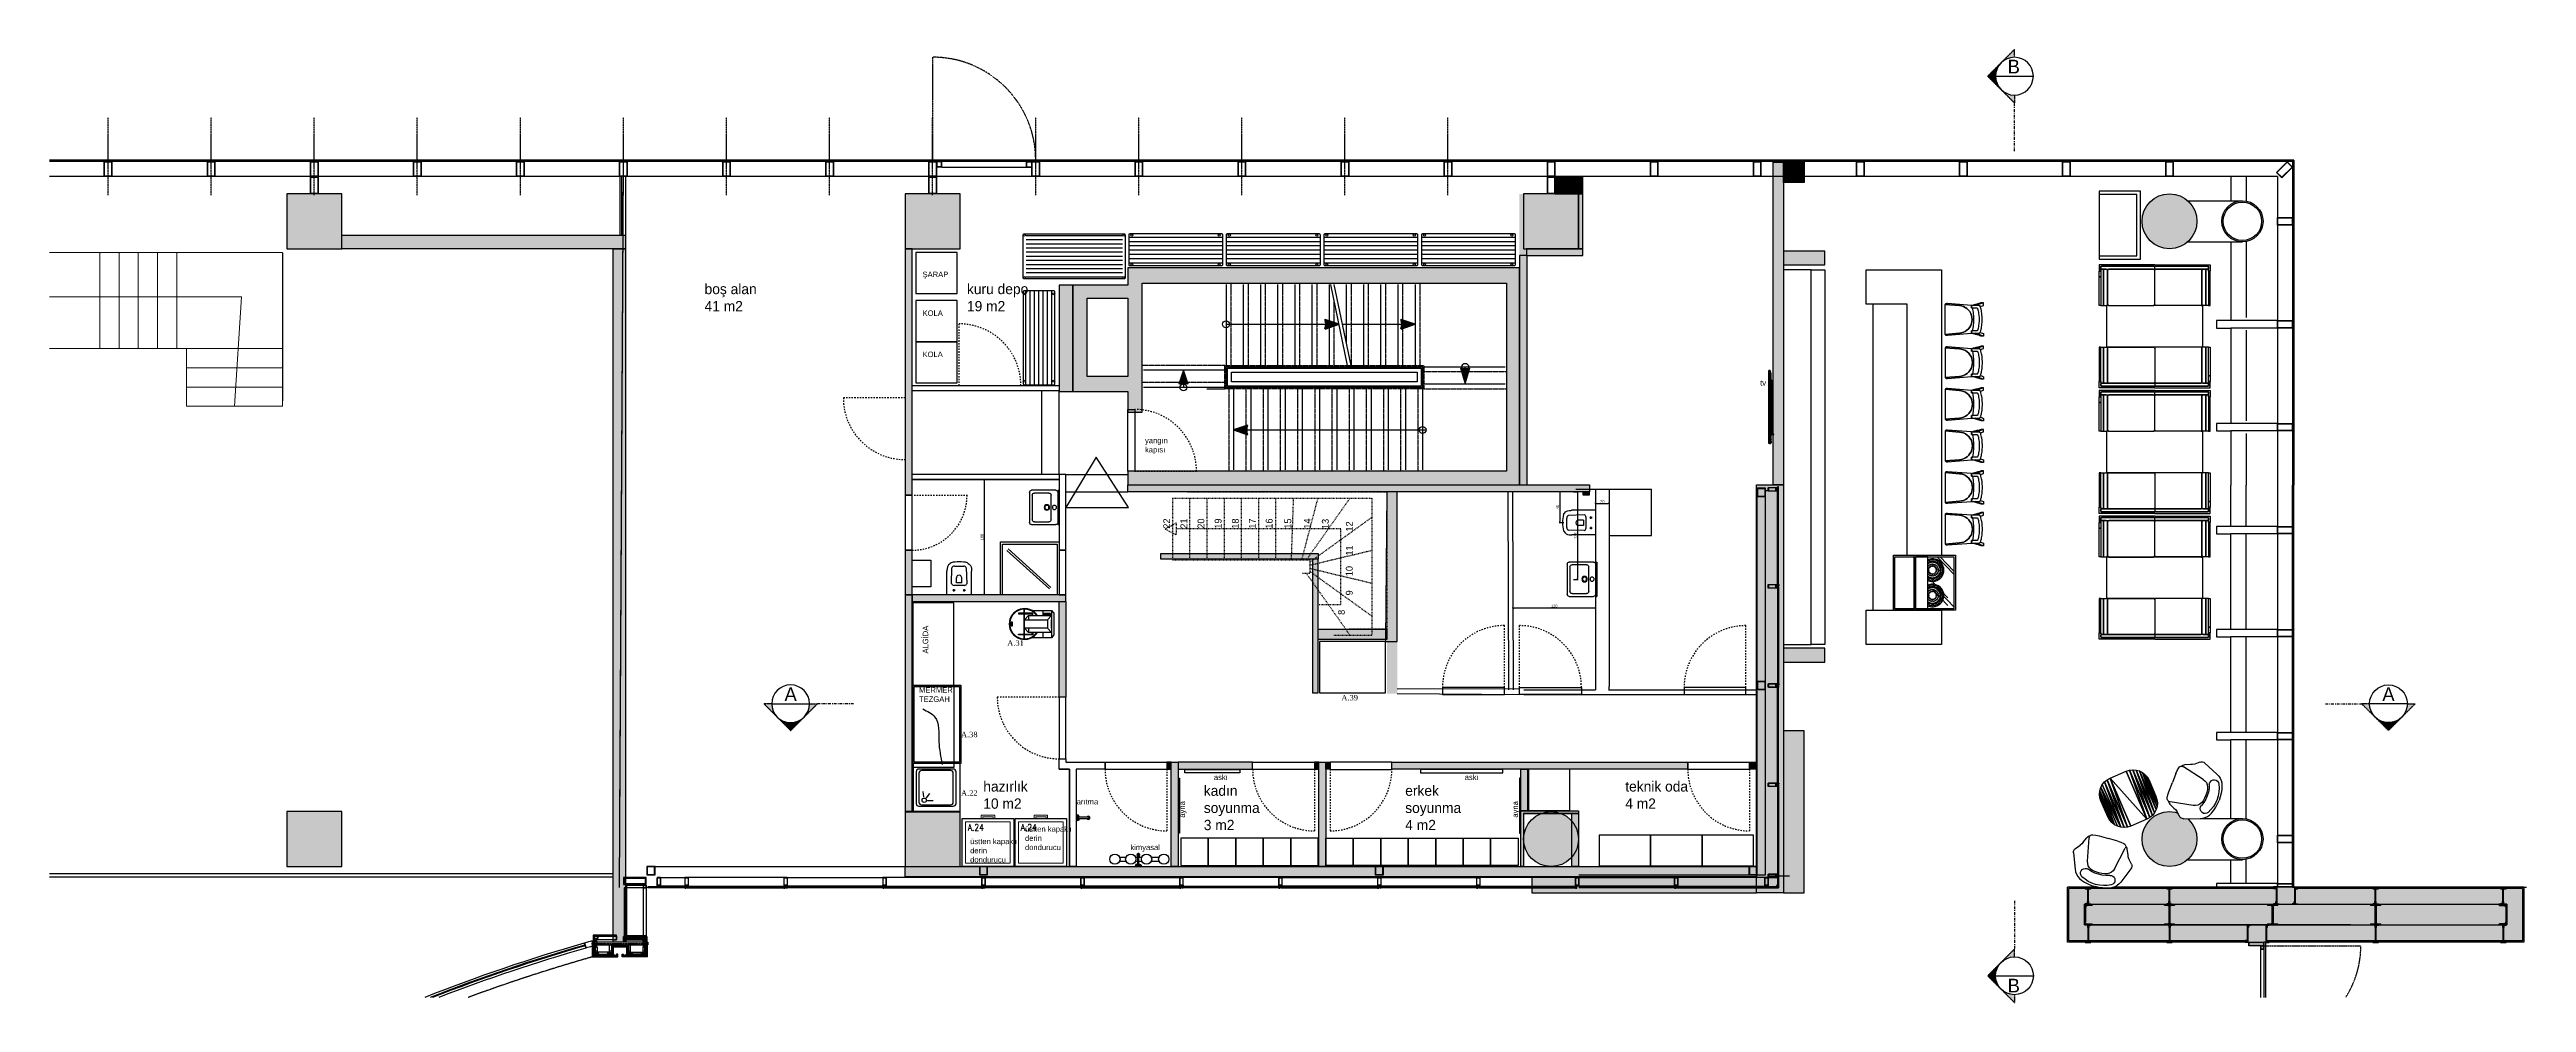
# Model space of a CAD drawing. Header units: inches. Extents: x 19839 to 37459, y -6108 to 838.
# Drawn here: x 33058 to 36662, y -4636 to -3248 of the extents above; entities that cross this region are included whole.
import ezdxf
from ezdxf.enums import TextEntityAlignment as Align

# ---------------------------------------------------------------- set-up
doc = ezdxf.new("R2010")
doc.units = ezdxf.units.IN
doc.header["$MEASUREMENT"] = 0
for name, pattern in [('AXE_D2', [0.546806, 0.264583, -0.105833, 0.070556, -0.105833]), ('DASHDOTX2', [50.8, 25.4, -12.7, 0, -12.7]), ('DASHED2', [0.375, 0.25, -0.125]), ('DOTX2', [12.7, 0, -12.7]), ('HIDDEN', [0.375, 0.25, -0.125]), ('JIS_02_1.0', [2, 1, -1])]:
    doc.linetypes.add(name, pattern=pattern)
doc.layers.get('Defpoints').update_dxf_attribs({"lineweight": 5})
for name, color, linetype in [('-DWG_ANA', 7, 'Continuous'), ('0-lns-vlf', 9, 'Continuous'), ('01_Existing Wall Hatch', 251, 'Continuous'), ('192L00F11-S$0$0-HSL-SLD', 8, 'Continuous'), ('192L00F11-S$1$2-sps-rcn', 2, 'Continuous'), ('2-SPS-ALC', 3, 'Continuous'), ('2-sps-stc', 3, 'Continuous'), ('2-sps-stc-hatch', 251, 'Continuous'), ('2-SPS-VLF', 11, 'Continuous'), ('2_SPS_STC', 3, 'Continuous'), ('3-opn-gls', 4, 'Continuous'), ('4-fns-swf', 13, 'Continuous'), ('ABOVE-ATA', 235, 'JIS_02_1.0'), ('AVM-AHSAP-PRO TARAMA', 250, 'Continuous'), ('AVM-AHSAP-PRO0.1', 1, 'Continuous'), ('AVM-AYDINLATMA', 3, 'Continuous'), ('AVM-CELIK-PROFIL0.1', 1, 'Continuous'), ('AVM-DUV-ALCIPAN-PROFIL0.1', 1, 'Continuous'), ('AVM-DUV-ALCIPAN0.2', 2, 'Continuous'), ('AVM-GORUNUS-USTTE-HIDDEN', 251, 'HIDDEN'), ('AVM-TASYUNU-BATT0.2', 2, 'BATTING'), ('AVM100_02_CELIK PROFIL0.2', 2, 'Continuous'), ('AVM100_02_CELIK-PROFIL', 251, 'Continuous'), ('AVM100_02_CELIK-PROFIL VITRIN', 2, 'Continuous'), ('AVM100_02_DUVAR-ALCIPAN0075', 24, 'Continuous'), ('AVM100_02_DUVAR_MASIF19CM', 3, 'Continuous'), ('AVM100_02_KAPEN-CAM-GORUNUS', 253, 'Continuous'), ('AVM100_02YAP_MERDIVEN-ALTTA', 42, 'HIDDEN'), ('AVM100_02YAP_MERDIVEN-BASAMAK', 211, 'Continuous'), ('AVM100_02YAP_MERDIVEN-KORKULUK', 91, 'Continuous'), ('AVM100_CEPHE_CAM', 63, 'Continuous'), ('AVM100_CEPHE_CELIK-TASIYICI-DUSEY', 2, 'Continuous'), ('AVM100_CEPHE_CELIK-TASIYICI-YATAY', 112, 'Continuous'), ('AVM20-AHSAP KAPLAMA02', 252, 'Continuous'), ('AVM5-AKS-CELIK0.15', 11, 'DASHDOTX2'), ('COLOUR 2-ATA', 9, 'JIS_02_1.0'), ('CONS-LINE-ATA', 167, 'Continuous'), ('DOOR-ATA', 43, 'Continuous'), ('DUVAR', 3, 'Continuous'), ('ELE-7-FA-ATA', 237, 'Continuous'), ('FURNITURE-ATA', 34, 'Continuous'), ('GLASS-ATA', 140, 'Continuous'), ('GYPSUM-ATA', 11, 'Continuous'), ('Kıtc-002 Çizgi', 7, 'Continuous'), ('S2000-002 Çizgi', 7, 'Continuous'), ('S2000-026 Antet Yazı', 7, 'Continuous'), ('SANITARY-ATA', 144, 'Continuous'), ('SECTION-ATA', 211, 'AXE_D2'), ('TXT-ATA', 7, 'Continuous'), ('WIPEOUT-ATA', 185, 'DOTX2')]:
    doc.layers.add(name, color=color, linetype=linetype)
for name, color, linetype, lineweight in [('-DWG_DETAY1', 7, 'Continuous', 9), ('m_Merdiven', 6, 'Continuous', 5), ('NO', 7, 'Continuous', 30)]:
    doc.layers.add(name, color=color, linetype=linetype, lineweight=lineweight)
doc.layers.add('STAIR-ATA', color=7, linetype='Continuous', true_color=0xa4957d)
doc.styles.add('ATA', font='GOTHIC.TTF')
doc.styles.add('attdef', font='GOTHIC.TTF')
doc.styles.add('ROMANS', font='romans.shx', dxfattribs={"width": 0.8})
doc.styles.get("Standard").update_dxf_attribs({"font": 'arial.ttf'})
doc.linetypes.add('BATTING', pattern='A,0.00254,-2.54,[134,ltypeshp.shx,S=2.54,R=0,X=-2.54,Y=0],-5.08,[134,ltypeshp.shx,S=2.54,R=180,X=2.54,Y=0],-2.54', length=10.16254)
doc.dimstyles.new('ATA 1_20', dxfattribs={"dimtxt": 4, "dimasz": 1.5, "dimexe": 1, "dimexo": 4, "dimgap": 1, "dimtad": 1, "dimdec": 1, "dimzin": 9, "dimtxsty": 'ATA', "dimblk": 'DOT', "dimcen": 2, "dimclrd": 256, "dimclre": 256, "dimclrt": 256, "dimadec": 1, "dimazin": 2, "dimtfac": 1, "dimtdec": 1, "dimtix": 1, "dimtmove": 2, "dimatfit": 3, "dimldrblk": 'ARCHTICK', "dimfxl": 6, "dimfxlon": 1, "dimarcsym": 0})

msp = doc.modelspace()

# ---------------------------------------------------------------- texts
at = {"layer": 'ABOVE-ATA', "char_height": 10, "attachment_point": 9, "rotation": 90, "style": 'ATA'}
for s, insert in [('22', (34688.36, -3931.4)), ('21', (34713.36, -3931.4)), ('20', (34738.36, -3931.4)), ('19', (34763.35, -3931.4)), ('18', (34788.39, -3931.4)), ('17', (34812.94, -3931.4)), ('16', (34837.54, -3931.4)), ('15', (34864.79, -3931.4)), ('14', (34892.93, -3931.4)), ('13', (34919.3, -3931.93)), ('12', (34954.14, -3935.63)), ('10', (34954.14, -4000.6)), ('11', (34954.14, -3970.59)), ('9', (34954.14, -4036.02)), ('8', (34942.72, -4064.39))]:
    msp.add_mtext_dynamic_manual_height_columns(s, width=8.6503, gutter_width=10, heights=[0], dxfattribs=dict(at, insert=insert))
at = {"layer": 'Kıtc-002 Çizgi', "char_height": 8, "attachment_point": 1}
for s, insert in [('{\\fTimes New Roman|b0|i0|c162|p18;A.31}', (34451.28, -4108.78, 0)), ('{\\fTimes New Roman|b0|i0|c162|p18;A.39}', (34937.58, -4188.41, 0)), ('{\\fTimes New Roman|b0|i0|c162|p18;A.38}', (34383.99, -4242.09, 0)), ('{\\fTimes New Roman|b0|i0|c162|p18;A.22}', (34383.99, -4327.31, 0))]:
    msp.add_mtext_dynamic_manual_height_columns(s, width=42.8092, gutter_width=12.5, heights=[0], dxfattribs=dict(at, insert=insert))
at = {"layer": 'SANITARY-ATA', "char_height": 8, "style": 'ATA'}
for s, insert, attachment_point in [('ŞARAP', (34328.02, -3571.83, 0), 1), ('KOLA', (34328.02, -3628.3, 0), 1), ('KOLA', (34328.02, -3688.3, 0), 1), ('MERMER TEZGAH', (34322.87, -4177.22, 0), 1), ('üstten kapaklı\\Pderin \\Pdondurucu', (34397.27, -4432.57, 0), 7), ('üstten kapaklı\\Pderin \\Pdondurucu', (34477.09, -4414.57, 0), 7)]:
    msp.add_mtext_dynamic_manual_height_columns(s, width=64.5654, gutter_width=10, heights=[0], dxfattribs=dict(at, insert=insert, attachment_point=attachment_point))
at = {"layer": 'SANITARY-ATA', "insert": (34328.21, -4128.07), "char_height": 8, "attachment_point": 1, "rotation": 90, "style": 'ATA'}
msp.add_mtext_dynamic_manual_height_columns('ALGİDA', width=64.5654, gutter_width=10, heights=[0], dxfattribs=at)
at = {"layer": 'TXT-ATA', "attachment_point": 1, "style": 'ATA'}
for s, insert, char_height in [('boş alan\\P41 m2', (34010.79, -3589.59, 0), 15), ('kuru depo\\P19 m2', (34392.65, -3589.59, 0), 15), ('tv', (35547.05, -3729.88, 0), 8), ('yangın\\Pkapısı', (34651.78, -3813.79, 0), 8), ('hazırlık\\P10 m2', (34416.41, -4314.19, 0), 15), ('kadın\\Psoyunma \\P3 m2', (34737.33, -4320.41, 0), 15), ('askı', (34752.02, -4304.36, 0), 8), ('erkek\\Psoyunma \\P4 m2', (35030.45, -4320.41, 0), 15), ('askı', (35117.03, -4304.36, 0), 8), ('teknik oda\\P4 m2', (35350.67, -4314.19, 0), 15), ('arıtma', (34552.31, -4339.94, 0), 8), ('kimyasal', (34630.53, -4406.41, 0), 8)]:
    msp.add_mtext_dynamic_manual_height_columns(s, width=117.6308, gutter_width=10, heights=[0], dxfattribs=dict(at, insert=insert, char_height=char_height))
at = {"layer": 'TXT-ATA', "char_height": 8, "attachment_point": 1, "rotation": 90, "style": 'ATA'}
for insert in [(34701.75, -4367.21, 0), (35186.46, -4367.21, 0)]:
    msp.add_mtext_dynamic_manual_height_columns('ayna', width=117.6308, gutter_width=10, heights=[0], dxfattribs=dict(at, insert=insert))

# ---------------------------------------------------------------- blocks, each defined once
blk = doc.blocks.new('asma 2')
h = blk.add_hatch()
h.set_pattern_fill('ANSI37', color=0, scale=0.01, style=0)
h.set_pattern_definition([(135.0002917, (43120.88088, -3399.835346), (-0.02245052601, -0.0224507546), []), (225.0002917, (43120.88088, -3399.835346), (0.0224507546, -0.02245052601), [])])
h.paths.add_polyline_path([(39993.5, 4063.2), (39993.5, 4063.1), (39994.7, 4063.1), (39994.7, 4063.2)])
h.paths.add_polyline_path([(39994.8, 4063.3), (39994.8, 4064.7), (39994.9, 4064.7), (39994.9, 4063.3)])
h = blk.add_hatch()
h.set_pattern_fill('ANSI37', color=0, scale=0.01, style=0)
h.set_pattern_definition([(225.0002917, (43120.804903, 11524.272978), (-0.0224507546, 0.02245052601), []), (135.0002917, (43120.804903, 11524.272978), (0.02245052601, 0.0224507546), [])])
h.paths.add_polyline_path([(39993.5, 4061.2), (39993.5, 4061.3), (39994.7, 4061.3), (39994.7, 4061.2)])
h.paths.add_polyline_path([(39994.8, 4061.1), (39994.8, 4059.7), (39994.9, 4059.7), (39994.9, 4061.1)])
h = blk.add_hatch()
h.set_pattern_fill('ANSI37', color=0, scale=0.01, style=0)
h.set_pattern_definition([(135.0002917, (43120.88088, -3544.335346), (-0.02245052601, -0.0224507546), []), (225.0002917, (43120.88088, -3544.335346), (0.0224507546, -0.02245052601), [])])
h.paths.add_polyline_path([(39993.5, 3918.7), (39993.5, 3918.6), (39994.7, 3918.6), (39994.7, 3918.7)])
h.paths.add_polyline_path([(39994.8, 3918.8), (39994.8, 3920.2), (39994.9, 3920.2), (39994.9, 3918.8)])
h = blk.add_hatch()
h.set_pattern_fill('ANSI37', color=0, scale=0.01, style=0)
h.set_pattern_definition([(225.0002917, (43120.804903, 11379.772978), (-0.0224507546, 0.02245052601), []), (135.0002917, (43120.804903, 11379.772978), (0.02245052601, 0.0224507546), [])])
h.paths.add_polyline_path([(39993.5, 3916.7), (39993.5, 3916.8), (39994.7, 3916.8), (39994.7, 3916.7)])
h.paths.add_polyline_path([(39994.8, 3916.6), (39994.8, 3915.2), (39994.9, 3915.2), (39994.9, 3916.6)])
h = blk.add_hatch()
h.set_pattern_fill('ANSI37', color=0, scale=0.01, style=0)
h.set_pattern_definition([(135.0002917, (43120.88088, -3688.835282), (-0.02245052601, -0.0224507546), []), (225.0002917, (43120.88088, -3688.835282), (0.0224507546, -0.02245052601), [])])
h.paths.add_polyline_path([(39993.5, 3774.2), (39993.5, 3774.1), (39994.7, 3774.1), (39994.7, 3774.2)])
h.paths.add_polyline_path([(39994.8, 3774.3), (39994.8, 3775.7), (39994.9, 3775.7), (39994.9, 3774.3)])
h = blk.add_hatch()
h.set_pattern_fill('ANSI37', color=0, scale=0.01, style=0)
h.set_pattern_definition([(225.0002917, (43120.804903, 11235.273042), (-0.0224507546, 0.02245052601), []), (135.0002917, (43120.804903, 11235.273042), (0.02245052601, 0.0224507546), [])])
h.paths.add_polyline_path([(39993.5, 3772.2), (39993.5, 3772.3), (39994.7, 3772.3), (39994.7, 3772.2)])
h.paths.add_polyline_path([(39994.8, 3772.1), (39994.8, 3770.7), (39994.9, 3770.7), (39994.9, 3772.1)])
h = blk.add_hatch()
h.set_pattern_fill('ANSI37', color=0, scale=0.01, style=0)
h.set_pattern_definition([(135, (47307.805478, 496.85285), (0.0224506403, 0.0224506403), []), (45, (47307.805478, 496.85285), (0.0224506403, -0.0224506403), [])])
h.paths.add_polyline_path([(39844.8, 3624.2), (39844.9, 3624.2), (39844.9, 3623), (39844.8, 3623)])
h.paths.add_polyline_path([(39844.7, 3622.9), (39843.3, 3622.9), (39843.3, 3622.8), (39844.7, 3622.8)])
h = blk.add_hatch()
h.set_pattern_fill('ANSI37', color=0, scale=0.01, style=0)
h.set_pattern_definition([(45, (32383.697153, 496.85285), (-0.0224506403, 0.0224506403), []), (135, (32383.697153, 496.85285), (-0.0224506403, -0.0224506403), [])])
h.paths.add_polyline_path([(39846.7, 3624.2), (39846.6, 3624.2), (39846.6, 3623), (39846.7, 3623)])
h.paths.add_polyline_path([(39846.8, 3622.9), (39848.3, 3622.9), (39848.3, 3622.8), (39846.8, 3622.8)])
h = blk.add_hatch()
h.set_pattern_fill('ANSI37', color=0, scale=0.1, style=0)
h.set_pattern_definition([(45, (30943.69715, 492.85285), (-0.224506403, 0.224506403), []), (135, (30943.69715, 492.85285), (-0.224506403, -0.224506403), [])])
h.paths.add_polyline_path([(39993.4, 3626.6), (39991.7, 3626.6), (39991.7, 3624.3), (39993.4, 3624.3)])
at = {"layer": '01_Existing Wall Hatch'}
h = blk.add_hatch(color=0, dxfattribs=at)
h.dxf.hatch_style = 1
h.paths.add_polyline_path([(37903.7, 4634), (37823.7, 4634), (37823.7, 4554), (37903.7, 4554)])
h = blk.add_hatch(color=0, dxfattribs=at)
h.dxf.hatch_style = 1
h.paths.add_polyline_path([(38803.7, 4634), (38723.7, 4634), (38723.7, 4554), (38803.7, 4554)])
h = blk.add_hatch(color=0, dxfattribs=at)
h.dxf.hatch_style = 1
h.paths.add_polyline_path([(39703.7, 4634), (39623.7, 4634), (39623.7, 4554), (39703.7, 4554)])
h = blk.add_hatch(color=0, dxfattribs=at)
h.dxf.hatch_style = 1
h.paths.add_polyline_path([(37903.7, 4574), (38316.7, 4574), (38316.7, 4554), (37903.7, 4554)])
h = blk.add_hatch(color=0, dxfattribs=at)
h.dxf.hatch_style = 1
h.paths.add_polyline_path([(38298.7, 4554), (38316.7, 4554), (38316.7, 3544), (38298.7, 3544)])
h = blk.add_hatch(color=0, dxfattribs=at)
h.dxf.hatch_style = 1
h.paths.add_polyline_path([(39068.7, 4316), (39068.7, 4504), (39598.7, 4504), (39598.7, 4230), (39047.7, 4230), (39047.7, 4210), (39617.7, 4210), (39617.7, 4526), (39047.7, 4526), (39047.7, 4501), (38967.7, 4501), (38967.7, 4346), (39047.7, 4346), (39047.7, 4316)])
h.paths.add_polyline_path([(39047.7, 4481.9), (39047.7, 4368), (38988.7, 4368), (38988.7, 4481.9)], flags=16)
h = blk.add_hatch(color=0, dxfattribs=at)
h.dxf.hatch_style = 1
h.paths.add_polyline_path([(37903.7, 3734), (37823.7, 3734), (37823.7, 3654), (37903.7, 3654)])
h = blk.add_hatch(color=0, dxfattribs=at)
h.dxf.hatch_style = 1
h.paths.add_polyline_path([(38803.7, 3734), (38723.7, 3734), (38723.7, 3654), (38803.7, 3654)])
h = blk.add_hatch(color=0, dxfattribs=at)
h.dxf.hatch_style = 1
edge = h.paths.add_edge_path()
edge.add_arc((39663.7, 3694), 40, 0, 360)
h = blk.add_hatch(color=0, dxfattribs=at)
h.dxf.hatch_style = 1
h.paths.add_polyline_path([(40415.2, 3624), (41079.5, 3624), (41079.5, 3544), (40415.2, 3544)])
at = {"layer": '192L00F11-S$0$0-HSL-SLD'}
h = blk.add_hatch(color=0, dxfattribs=at)
edge = h.paths.add_edge_path()
edge.add_arc((40563.7, 4594), 40, 0, 360)
h = blk.add_hatch(color=0, dxfattribs=at)
edge = h.paths.add_edge_path()
edge.add_arc((40563.7, 3694), 40, 0, 360)
at = {"layer": '2-sps-stc-hatch'}
h = blk.add_hatch(color=0, dxfattribs=at)
h.paths.add_polyline_path([(40639.8, 4594), (40641.8, 4594, 0.414214), (40669.8, 4566, 0.414214), (40697.8, 4594), (40699.8, 4594, -0.414214), (40669.8, 4564, -0.414214)])
h.paths.add_polyline_path([(40641.8, 4594), (40639.8, 4594, -0.414214), (40669.8, 4624, -0.414214), (40699.8, 4594), (40697.8, 4594, 0.414214), (40669.8, 4622, 0.414214)])
h = blk.add_hatch(color=0, dxfattribs=at)
h.paths.add_polyline_path([(40639.8, 3694), (40641.8, 3694, 0.414214), (40669.8, 3666, 0.414214), (40697.8, 3694), (40699.8, 3694, -0.414214), (40669.8, 3664, -0.414214)])
h.paths.add_polyline_path([(40641.8, 3694), (40639.8, 3694, -0.414214), (40669.8, 3724, -0.414214), (40699.8, 3694), (40697.8, 3694, 0.414214), (40669.8, 3722, 0.414214)])
for points in [[(40451.7, 3598.4), (40451.7, 3599), (40440.2, 3599), (40440.2, 3569), (40451.7, 3569), (40451.7, 3569.5, 0.391021), (40450.8, 3570.4), (40443.4, 3571, -0.391021), (40441.7, 3572.9), (40441.7, 3595, -0.391021), (40443.4, 3596.9), (40450.8, 3597.5, 0.391027), (40451.7, 3598.4, -0.000005)], [(41043.1, 3598.4), (41043.1, 3599), (41054.5, 3599), (41054.5, 3569), (41043.1, 3569), (41043.1, 3569.5, -0.391021), (41043.9, 3570.4), (41051.3, 3571, 0.391021), (41053, 3572.9), (41053, 3595, 0.391021), (41051.3, 3596.9), (41043.9, 3597.5, -0.391027), (41043.1, 3598.4, 0.000005)]]:
    blk.add_hatch(color=0, dxfattribs=at).paths.add_polyline_path(points)
h = blk.add_hatch(color=0, dxfattribs=at)
edge = h.paths.add_edge_path()
edge.add_line((40564.4, 3595.5), (40564.4, 3572.4))
edge.add_arc((40565.6, 3572.4), 1.27, 180, 262.0304)
edge.add_line((40565.5, 3571.1), (40570.7, 3570.4))
edge.add_arc((40570.6, 3569.7), 0.759, 0, 82.0304, ccw=False)
edge.add_line((40571.3, 3569.7), (40571.3, 3569))
edge.add_line((40571.3, 3569), (40556.1, 3569))
edge.add_line((40556.1, 3569), (40556.1, 3569.7))
edge.add_arc((40556.9, 3569.7), 0.759, 97.9696, 180, ccw=False)
edge.add_line((40556.8, 3570.4), (40562, 3571.1))
edge.add_arc((40561.8, 3572.4), 1.27, 277.9696, 360)
edge.add_line((40563.1, 3572.4), (40563.1, 3595.5))
edge.add_arc((40561.8, 3595.5), 1.27, 360, 442.0304)
edge.add_line((40562, 3596.8), (40556.8, 3597.5))
edge.add_arc((40556.9, 3598.2), 0.759, 180, 262.0304, ccw=False)
edge.add_line((40556.1, 3598.2), (40556.1, 3599))
edge.add_line((40556.1, 3599), (40571.3, 3599))
edge.add_line((40571.3, 3599), (40571.3, 3598.2))
edge.add_arc((40570.6, 3598.2), 0.759, -82.0304, 0, ccw=False)
edge.add_line((40570.7, 3597.5), (40565.5, 3596.8))
edge.add_arc((40565.6, 3595.5), 1.27, 97.9696, 180)
h = blk.add_hatch(color=0, dxfattribs=at)
edge = h.paths.add_edge_path()
edge.add_line((40714.4, 3595.5), (40714.4, 3572.4))
edge.add_arc((40715.6, 3572.4), 1.27, 180, 262.0304)
edge.add_line((40715.4, 3571.1), (40720.7, 3570.4))
edge.add_arc((40720.6, 3569.7), 0.759, 0, 82.0304, ccw=False)
edge.add_line((40721.3, 3569.7), (40721.3, 3569))
edge.add_line((40721.3, 3569), (40706.1, 3569))
edge.add_line((40706.1, 3569), (40706.1, 3569.7))
edge.add_arc((40706.9, 3569.7), 0.759, 97.9696, 180, ccw=False)
edge.add_line((40706.8, 3570.4), (40712, 3571.1))
edge.add_arc((40711.8, 3572.4), 1.27, 277.9696, 360)
edge.add_line((40713.1, 3572.4), (40713.1, 3595.5))
edge.add_arc((40711.8, 3595.5), 1.27, 360, 442.0304)
edge.add_line((40712, 3596.8), (40706.8, 3597.5))
edge.add_arc((40706.9, 3598.2), 0.759, 180, 262.0304, ccw=False)
edge.add_line((40706.1, 3598.2), (40706.1, 3599))
edge.add_line((40706.1, 3599), (40721.3, 3599))
edge.add_line((40721.3, 3599), (40721.3, 3598.2))
edge.add_arc((40720.6, 3598.2), 0.759, -82.0304, 0, ccw=False)
edge.add_line((40720.7, 3597.5), (40715.4, 3596.8))
edge.add_arc((40715.6, 3595.5), 1.27, 97.9696, 180)
h = blk.add_hatch(color=0, dxfattribs=at)
edge = h.paths.add_edge_path()
edge.add_line((40864.4, 3595.5), (40864.4, 3572.4))
edge.add_arc((40865.6, 3572.4), 1.27, 180, 262.0304)
edge.add_line((40865.4, 3571.1), (40870.7, 3570.4))
edge.add_arc((40870.6, 3569.7), 0.759, 0, 82.0304, ccw=False)
edge.add_line((40871.3, 3569.7), (40871.3, 3569))
edge.add_line((40871.3, 3569), (40856.1, 3569))
edge.add_line((40856.1, 3569), (40856.1, 3569.7))
edge.add_arc((40856.9, 3569.7), 0.759, 97.9696, 180, ccw=False)
edge.add_line((40856.8, 3570.4), (40862, 3571.1))
edge.add_arc((40861.8, 3572.4), 1.27, 277.9696, 360)
edge.add_line((40863.1, 3572.4), (40863.1, 3595.5))
edge.add_arc((40861.8, 3595.5), 1.27, 360, 442.0304)
edge.add_line((40862, 3596.8), (40856.8, 3597.5))
edge.add_arc((40856.9, 3598.2), 0.759, 180, 262.0304, ccw=False)
edge.add_line((40856.1, 3598.2), (40856.1, 3599))
edge.add_line((40856.1, 3599), (40871.3, 3599))
edge.add_line((40871.3, 3599), (40871.3, 3598.2))
edge.add_arc((40870.6, 3598.2), 0.759, -82.0304, 0, ccw=False)
edge.add_line((40870.7, 3597.5), (40865.4, 3596.8))
edge.add_arc((40865.6, 3595.5), 1.27, 97.9696, 180)
at = {"layer": 'AVM100_02YAP_MERDIVEN-BASAMAK', "ltscale": 0.25}
h = blk.add_hatch(color=0, dxfattribs=at)
edge = h.paths.add_edge_path()
edge.add_arc((39316.9, 4444), 19.1, -21.2298, 21.2298, ccw=False)
edge.add_line((39334.8, 4437), (39355.1, 4444))
edge.add_line((39355.1, 4444), (39334.8, 4450.9))
h = blk.add_hatch(color=0, dxfattribs=at)
edge = h.paths.add_edge_path()
edge.add_arc((39427.5, 4444), 19.1, -21.2298, 21.2298, ccw=False)
edge.add_line((39445.4, 4437), (39465.7, 4444))
edge.add_line((39465.7, 4444), (39445.4, 4450.9))
h = blk.add_hatch(color=0, dxfattribs=at)
edge = h.paths.add_edge_path()
edge.add_arc((39128.7, 4338.8), 19.1, 68.7702, 111.2298, ccw=False)
edge.add_line((39135.7, 4356.6), (39128.7, 4377))
edge.add_line((39128.7, 4377), (39121.8, 4356.6))
h = blk.add_hatch(color=0, dxfattribs=at)
edge = h.paths.add_edge_path()
edge.add_arc((39538.7, 4398.2), 19.1, 248.7702, 291.2298, ccw=False)
edge.add_line((39531.8, 4380.3), (39538.7, 4357))
edge.add_line((39538.7, 4357), (39545.7, 4380.3))
h = blk.add_hatch(color=0, dxfattribs=at)
edge = h.paths.add_edge_path()
edge.add_arc((39239.9, 4290), 19.1, 158.7702, 201.2298, ccw=False)
edge.add_line((39222.1, 4296.9), (39201.7, 4290))
edge.add_line((39201.7, 4290), (39222.1, 4283))
at = {"layer": 'AVM20-AHSAP KAPLAMA02'}
for points in [[(38268.7, 3522.5), (38268.7, 3540), (38270.6, 3540), (38270.6, 3524.4)], [(38298.2, 3524.4), (38299.2, 3524.4), (38299.2, 3538), (38298.2, 3538)], [(38318.2, 3537), (38318.2, 3538), (38299.2, 3538), (38299.2, 3537)], [(38318.2, 3524.4), (38319.2, 3524.4), (38319.2, 3538), (38318.2, 3538)], [(38348.7, 3522.5), (38348.7, 3540), (38346.8, 3540), (38346.8, 3524.4)], [(38303.8, 3526.3), (38303.8, 3524.4), (38270.6, 3524.4), (38268.7, 3522.5), (38305.7, 3522.5), (38305.7, 3526.3)], [(38311.7, 3526.3), (38313.6, 3526.3), (38313.6, 3524.4), (38346.8, 3524.4), (38348.7, 3522.5), (38311.7, 3522.5)]]:
    blk.add_hatch(color=0, dxfattribs=at).paths.add_polyline_path(points)
at = {"color": 0}
for p, q in [((39979.4, 4201.4, 0), (39975.8, 4201.4, 0)), ((39975.8, 4201.4, 0), (39975.8, 4201.1, 0)), ((39979.7, 4201.1, 0), (39975.8, 4201.1, 0)), ((39979.4, 4203.5, 0), (39979.4, 4201.4, 0)), ((39979.4, 4203.5, 0), (39979.7, 4203.5, 0)), ((39979.7, 4203.5, 0), (39979.7, 4201.1, 0)), ((39993.4, 4206.9, 0), (39993.5, 4207, 0)), ((39993.4, 4063.9, 0), (39993.4, 4206.9, 0)), ((39994.7, 4207, 0), (39993.5, 4207, 0)), ((39994, 4063.2, 0), (39994, 4207, 0)), ((39994.7, 4207, 0), (39994, 4207, 0)), ((39994.2, 4063.2, 0), (39994.2, 4207, 0)), ((39994.8, 4206.9, 0), (39994.7, 4207, 0)), ((39994.8, 4064.5, 0), (39994.8, 4206.9, 0)), ((39992, 4061.7, 0), (39992, 4063.3, 0)), ((39992, 4063.3, 0), (39992, 4061.3, 0)), ((39994.9, 4061.3, 0), (39992, 4061.3, 0)), ((39994.9, 4061.3, 0), (39992, 4061.3, 0)), ((39994.9, 4063.1, 0), (39992.3, 4063.1, 0)), ((39994.9, 4063.1, 0), (39992.3, 4063.1, 0)), ((39993.4, 4063.3, 0), (39993.5, 4063.2, 0)), ((39993.4, 4061.1, 0), (39993.5, 4061.2, 0)), ((39993.4, 4060.5, 0), (39993.4, 3918.8, 0)), ((39994.7, 4063.2, 0), (39993.5, 4063.2, 0)), ((39994.7, 4061.2, 0), (39993.5, 4061.2, 0)), ((39994, 4061.2, 0), (39994, 3918.7, 0)), ((39994.2, 4061.2, 0), (39994.2, 3918.7, 0)), ((39994.8, 4063.3, 0), (39994.7, 4063.2, 0)), ((39994.8, 4061.1, 0), (39994.7, 4061.2, 0)), ((39994.8, 4059.9, 0), (39994.8, 3918.8, 0)), ((39994.9, 4064.7, 0), (39994.9, 4063.1, 0)), ((39994.9, 4059.7, 0), (39994.9, 4061.3, 0)), ((39994.9, 3916.8, 0), (39992, 3916.8, 0)), ((39994.9, 3918.6, 0), (39992.3, 3918.6, 0)), ((39993.4, 3918.8, 0), (39993.5, 3918.7, 0)), ((39993.4, 3916.6, 0), (39993.5, 3916.7, 0)), ((39993.4, 3774.9, 0), (39993.4, 3916.6, 0)), ((39994.7, 3918.7, 0), (39993.5, 3918.7, 0)), ((39994.7, 3916.7, 0), (39993.5, 3916.7, 0)), ((39994, 3774.2, 0), (39994, 3916.7, 0)), ((39994.2, 3774.2, 0), (39994.2, 3916.7, 0)), ((39994.8, 3918.8, 0), (39994.7, 3918.7, 0)), ((39994.8, 3916.6, 0), (39994.7, 3916.7, 0)), ((39994.8, 3775.5, 0), (39994.8, 3916.6, 0)), ((39994.9, 3920.2, 0), (39994.9, 3918.6, 0)), ((39994.9, 3915.2, 0), (39994.9, 3916.8, 0)), ((39994.9, 3772.3, 0), (39992, 3772.3, 0)), ((39994.9, 3774.1, 0), (39992.3, 3774.1, 0)), ((39993.4, 3774.3, 0), (39993.5, 3774.2, 0)), ((39993.4, 3772.1, 0), (39993.5, 3772.2, 0)), ((39993.4, 3771.5, 0), (39993.4, 3626.4, 0)), ((39994.7, 3774.2, 0), (39993.5, 3774.2, 0)), ((39994.7, 3772.2, 0), (39993.5, 3772.2, 0)), ((39994, 3772.2, 0), (39994, 3626.3, 0)), ((39994.2, 3772.2, 0), (39994.2, 3626.3, 0)), ((39994.8, 3774.3, 0), (39994.7, 3774.2, 0)), ((39994.8, 3772.1, 0), (39994.7, 3772.2, 0)), ((39994.8, 3770.9, 0), (39994.8, 3626.4, 0)), ((39994.9, 3775.7, 0), (39994.9, 3774.1, 0)), ((39994.9, 3770.7, 0), (39994.9, 3772.3, 0)), ((39992, 3640), (39992, 3641)), ((39992, 3641, 0), (39992, 3640, 0)), ((38349.2, 3624.3, 0), (38349.1, 3624.2, 0)), ((38349.1, 3623, 0), (38349.1, 3624.2, 0)), ((38404.8, 3623.7), (38349.1, 3623.7)), ((38404.8, 3623.5), (38349.1, 3623.5)), ((38349.2, 3622.9, 0), (38349.1, 3623, 0)), ((38404.7, 3624.3), (38349.2, 3624.3)), ((38404.7, 3622.9), (38349.2, 3622.9)), ((38362.8, 3637.9, 0), (38362.7, 3637.8, 0)), ((38362.7, 3637.8, 0), (38362.7, 3625.5, 0)), ((38362.7, 3625.5, 0), (38362.9, 3625.4, 0)), ((38362.9, 3638, 0), (38362.8, 3637.9, 0)), ((38367.6, 3638, 0), (38362.9, 3638, 0)), ((38362.9, 3626.2, 0), (38362.9, 3626.8, 0)), ((38362.9, 3626.8, 0), (38363.3, 3626.8, 0)), ((38363, 3626.2, 0), (38362.9, 3626.2, 0)), ((38362.9, 3626, 0), (38362.9, 3626.1, 0)), ((38362.9, 3626.1, 0), (38363, 3626.1, 0)), ((38363, 3626, 0), (38362.9, 3626, 0)), ((38362.9, 3625.6, 0), (38362.9, 3625.9, 0)), ((38362.9, 3625.9, 0), (38363.3, 3625.9, 0)), ((38363, 3625.6, 0), (38362.9, 3625.6, 0)), ((38362.9, 3625.4, 0), (38363, 3625.5, 0)), ((38363, 3627, 0), (38363, 3637.4, 0)), ((38363, 3637.4, 0), (38367.5, 3637.4, 0)), ((38367.5, 3627, 0), (38363, 3627, 0)), ((38363, 3626.1, 0), (38363, 3626.2, 0)), ((38363.1, 3626.1, 0), (38363, 3626, 0)), ((38363, 3626, 0), (38363, 3626, 0)), ((38363, 3625.5, 0), (38363, 3625.6, 0)), ((38363.2, 3626.1, 0), (38363.1, 3626.1, 0)), ((38363.5, 3626.1, 0), (38363.2, 3626.1, 0)), ((38363.3, 3626.8, 0), (38363.4, 3626.8, 0)), ((38363.3, 3625.9, 0), (38363.4, 3625.9, 0)), ((38363.4, 3626.8, 0), (38363.4, 3626.8, 0)), ((38363.4, 3626.8, 0), (38363.8, 3626.8, 0)), ((38363.4, 3625.9, 0), (38363.4, 3625.9, 0)), ((38363.4, 3625.9, 0), (38363.8, 3625.9, 0)), ((38363.6, 3626.1, 0), (38363.5, 3626.1, 0)), ((38363.7, 3626, 0), (38363.6, 3626.1, 0)), ((38363.8, 3626.2, 0), (38363.7, 3626.2, 0)), ((38363.7, 3626.2, 0), (38363.7, 3626.1, 0)), ((38363.7, 3626.1, 0), (38363.8, 3626.1, 0)), ((38363.8, 3626, 0), (38363.7, 3626, 0)), ((38363.7, 3626, 0), (38363.7, 3626, 0)), ((38363.8, 3625.6, 0), (38363.7, 3625.6, 0)), ((38363.7, 3625.6, 0), (38363.7, 3625.5, 0)), ((38363.7, 3625.5, 0), (38363.8, 3625.4, 0)), ((38363.8, 3626.8, 0), (38363.8, 3626.2, 0)), ((38363.8, 3626.1, 0), (38363.8, 3626, 0)), ((38363.8, 3625.9, 0), (38363.8, 3625.6, 0)), ((38363.8, 3625.4, 0), (38363.9, 3625.4, 0)), ((38363.9, 3625.4, 0), (38364, 3625.5, 0)), ((38364, 3626.7, 0), (38364, 3626.8, 0)), ((38364, 3626.8, 0), (38364.6, 3626.8, 0)), ((38364, 3625.5, 0), (38364, 3626.7, 0)), ((38364.6, 3626.8, 0), (38364.7, 3626.7, 0)), ((38364.7, 3626.7, 0), (38364.7, 3626.6, 0)), ((38364.7, 3626.6, 0), (38364.7, 3625.7, 0)), ((38364.7, 3625.7, 0), (38365.7, 3625.7, 0)), ((38364.9, 3626.7, 0), (38365, 3626.8, 0)), ((38364.9, 3626, 0), (38364.9, 3626.7, 0)), ((38365, 3625.9, 0), (38364.9, 3626, 0)), ((38365, 3626.8, 0), (38365.5, 3626.8, 0)), ((38365.5, 3625.9, 0), (38365, 3625.9, 0)), ((38365.5, 3626.8, 0), (38365.6, 3626.7, 0)), ((38365.6, 3626, 0), (38365.5, 3625.9, 0)), ((38365.6, 3626.7, 0), (38365.6, 3626, 0)), ((38365.7, 3626.6, 0), (38365.8, 3626.7, 0)), ((38365.7, 3625.7, 0), (38365.7, 3626.6, 0)), ((38365.8, 3626.7, 0), (38365.9, 3626.8, 0)), ((38365.9, 3626.8, 0), (38366.5, 3626.8, 0)), ((38366.5, 3626.8, 0), (38366.5, 3626.7, 0)), ((38366.5, 3626.7, 0), (38366.5, 3625.5, 0)), ((38366.5, 3625.5, 0), (38366.6, 3625.4, 0)), ((38366.6, 3625.4, 0), (38366.7, 3625.4, 0)), ((38366.7, 3626.8, 0), (38367.1, 3626.8, 0)), ((38366.7, 3626.2, 0), (38366.7, 3626.8, 0)), ((38366.8, 3626.2, 0), (38366.7, 3626.2, 0)), ((38366.7, 3626, 0), (38366.7, 3626.1, 0)), ((38366.7, 3626.1, 0), (38366.8, 3626.1, 0)), ((38366.8, 3626, 0), (38366.7, 3626, 0)), ((38366.7, 3626, 0), (38366.7, 3626, 0)), ((38366.7, 3625.6, 0), (38366.7, 3625.9, 0)), ((38366.7, 3625.9, 0), (38367.1, 3625.9, 0)), ((38366.8, 3625.6, 0), (38366.7, 3625.6, 0)), ((38366.7, 3625.4, 0), (38366.8, 3625.5, 0)), ((38366.8, 3626.1, 0), (38366.8, 3626.2, 0)), ((38366.9, 3626.1, 0), (38366.8, 3626, 0)), ((38366.8, 3625.5, 0), (38366.8, 3625.6, 0)), ((38367, 3626.1, 0), (38366.9, 3626.1, 0)), ((38367.3, 3626.1, 0), (38367, 3626.1, 0)), ((38367.1, 3626.8, 0), (38367.1, 3626.8, 0)), ((38367.1, 3626.8, 0), (38367.1, 3626.8, 0)), ((38367.1, 3626.8, 0), (38367.6, 3626.8, 0)), ((38367.1, 3625.9, 0), (38367.1, 3625.9, 0)), ((38367.1, 3625.9, 0), (38367.1, 3625.9, 0)), ((38367.1, 3625.9, 0), (38367.6, 3625.9, 0)), ((38367.4, 3626.1, 0), (38367.3, 3626.1, 0)), ((38367.5, 3626, 0), (38367.4, 3626.1, 0)), ((38367.5, 3637.4, 0), (38367.5, 3627, 0)), ((38367.6, 3626.2, 0), (38367.5, 3626.2, 0)), ((38367.5, 3626.2, 0), (38367.5, 3626.1, 0)), ((38367.5, 3626.1, 0), (38367.5, 3626.1, 0)), ((38367.5, 3626.1, 0), (38367.5, 3626, 0)), ((38367.5, 3626, 0), (38367.5, 3626, 0)), ((38367.5, 3626, 0), (38367.5, 3626, 0)), ((38367.6, 3625.6, 0), (38367.5, 3625.6, 0)), ((38367.5, 3625.6, 0), (38367.5, 3625.5, 0)), ((38367.5, 3625.5, 0), (38367.6, 3625.4, 0)), ((38367.7, 3637.9, 0), (38367.6, 3638, 0)), ((38367.6, 3626.8, 0), (38367.6, 3626.2, 0)), ((38367.6, 3625.9, 0), (38367.6, 3625.6, 0)), ((38367.6, 3625.4, 0), (38367.7, 3625.5, 0)), ((38367.7, 3637.8, 0), (38367.7, 3637.9, 0)), ((38367.7, 3625.5, 0), (38367.7, 3637.8, 0)), ((38403.3, 3625.5), (38367.7, 3625.5, 0)), ((38368.2, 3638, 0), (38403.4, 3638)), ((38403.4, 3638), (38403.3, 3637.9)), ((38403.3, 3637.9), (38403.3, 3637.8)), ((38403.3, 3637.8), (38403.3, 3625.5)), ((38403.3, 3625.5), (38403.4, 3625.4)), ((38403.3, 3622.8, 0), (38403.3, 3622.9, 0)), ((38403.3, 3622.8, 0), (38403.3, 3622.9, 0)), ((38403.4, 3622.8, 0), (38403.3, 3622.9, 0)), ((38403.4, 3622.8, 0), (38403.3, 3622.9, 0)), ((38403.3, 3622.9, 0), (38403.3, 3622.9, 0)), ((38403.3, 3622.9, 0), (38403.3, 3622.9, 0)), ((38403.3, 3622.8, 0), (38403.4, 3622.9, 0)), ((38403.3, 3622.8, 0), (38403.4, 3622.9, 0)), ((38404.7, 3622.9), (38403.3, 3622.9)), ((38403.3, 3622.9), (38403.3, 3622.8)), ((38404.9, 3622.8), (38403.3, 3622.8)), ((38403.3, 3622.8), (38403.3, 3622.6)), ((38403.3, 3622.8, 0), (38403.3, 3622.8, 0)), ((38403.3, 3622.8), (38404.7, 3622.8)), ((38403.3, 3622.6), (38405.1, 3622.6)), ((38408.1, 3638), (38403.4, 3638)), ((38403.4, 3626.2), (38403.4, 3626.8)), ((38403.4, 3626.8), (38403.8, 3626.8)), ((38403.5, 3626.2), (38403.4, 3626.2)), ((38403.4, 3626), (38403.5, 3626.1)), ((38403.5, 3626), (38403.4, 3626)), ((38403.4, 3625.6), (38403.4, 3625.9)), ((38403.4, 3625.9), (38403.8, 3625.9)), ((38403.5, 3625.6), (38403.4, 3625.6)), ((38403.4, 3625.4), (38403.5, 3625.5)), ((38403.5, 3622.8, 0), (38403.4, 3622.9, 0)), ((38403.5, 3622.8, 0), (38403.4, 3622.9, 0)), ((38403.4, 3622.8, 0), (38403.5, 3622.9, 0)), ((38403.4, 3622.8, 0), (38403.5, 3622.9, 0)), ((38403.4, 3622.8, 0), (38403.5, 3622.9, 0)), ((38403.5, 3627), (38403.5, 3637.4)), ((38403.5, 3637.4), (38408, 3637.4)), ((38408, 3627), (38403.5, 3627)), ((38403.5, 3626.1), (38403.5, 3626.2)), ((38403.6, 3626.1), (38403.5, 3626)), ((38403.5, 3626.1), (38403.5, 3626.1)), ((38403.5, 3626), (38403.5, 3626)), ((38403.5, 3625.5), (38403.5, 3625.6)), ((38403.6, 3622.8, 0), (38403.5, 3622.9, 0)), ((38403.6, 3622.8, 0), (38403.5, 3622.9, 0)), ((38403.5, 3622.8, 0), (38403.6, 3622.9, 0)), ((38403.5, 3622.8, 0), (38403.6, 3622.9, 0)), ((38403.7, 3626.1), (38403.6, 3626.1)), ((38403.7, 3622.8, 0), (38403.6, 3622.9, 0)), ((38403.7, 3622.8, 0), (38403.6, 3622.9, 0)), ((38403.7, 3622.8, 0), (38403.6, 3622.9, 0)), ((38403.6, 3622.8, 0), (38403.7, 3622.9, 0)), ((38403.6, 3622.8, 0), (38403.7, 3622.9, 0)), ((38404, 3626.1), (38403.7, 3626.1)), ((38403.8, 3622.8, 0), (38403.7, 3622.9, 0)), ((38403.8, 3622.8, 0), (38403.7, 3622.9, 0)), ((38403.7, 3622.8, 0), (38403.8, 3622.9, 0)), ((38403.7, 3622.8, 0), (38403.8, 3622.9, 0)), ((38403.8, 3626.8), (38403.9, 3626.8)), ((38403.8, 3625.9), (38403.9, 3625.9)), ((38403.9, 3622.8, 0), (38403.8, 3622.9, 0)), ((38403.9, 3622.8, 0), (38403.8, 3622.9, 0)), ((38403.8, 3622.8, 0), (38403.9, 3622.9, 0)), ((38403.8, 3622.8, 0), (38403.9, 3622.9, 0)), ((38403.8, 3622.8, 0), (38403.9, 3622.9, 0)), ((38403.9, 3626.8), (38403.9, 3626.8)), ((38403.9, 3626.8), (38404.3, 3626.8)), ((38403.9, 3625.9), (38403.9, 3625.9)), ((38403.9, 3625.9), (38404.3, 3625.9)), ((38404, 3622.8, 0), (38403.9, 3622.9, 0)), ((38404, 3622.8, 0), (38403.9, 3622.9, 0)), ((38403.9, 3622.8, 0), (38404, 3622.9, 0)), ((38403.9, 3622.8, 0), (38404, 3622.9, 0)), ((38404.1, 3626.1), (38404, 3626.1)), ((38404.1, 3622.8, 0), (38404, 3622.9, 0)), ((38404.1, 3622.8, 0), (38404, 3622.9, 0)), ((38404, 3622.8, 0), (38404.1, 3622.9, 0)), ((38404, 3622.8, 0), (38404.1, 3622.9, 0)), ((38404.2, 3626), (38404.1, 3626.1)), ((38404.2, 3622.8, 0), (38404.1, 3622.9, 0)), ((38404.2, 3622.8, 0), (38404.1, 3622.9, 0)), ((38404.2, 3622.8, 0), (38404.1, 3622.9, 0)), ((38404.1, 3622.8, 0), (38404.2, 3622.9, 0)), ((38404.1, 3622.8, 0), (38404.2, 3622.9, 0)), ((38404.3, 3626.2), (38404.2, 3626.2)), ((38404.2, 3626.2), (38404.2, 3626.1)), ((38404.2, 3626.1), (38404.3, 3626.1)), ((38404.3, 3626), (38404.2, 3626)), ((38404.3, 3625.6), (38404.2, 3625.6)), ((38404.2, 3625.6), (38404.2, 3625.5)), ((38404.2, 3625.5), (38404.3, 3625.4)), ((38404.3, 3622.8, 0), (38404.2, 3622.9, 0)), ((38404.3, 3622.8, 0), (38404.2, 3622.9, 0)), ((38404.2, 3622.8, 0), (38404.3, 3622.9, 0)), ((38404.2, 3622.8, 0), (38404.3, 3622.9, 0)), ((38404.3, 3626.8), (38404.3, 3626.2)), ((38404.3, 3626.1), (38404.3, 3626)), ((38404.3, 3626), (38404.3, 3626)), ((38404.3, 3625.9), (38404.3, 3625.6)), ((38404.3, 3625.4), (38404.4, 3625.4)), ((38404.4, 3622.8, 0), (38404.3, 3622.9, 0)), ((38404.4, 3622.8, 0), (38404.3, 3622.9, 0)), ((38404.3, 3622.8, 0), (38404.4, 3622.9, 0)), ((38404.3, 3622.8, 0), (38404.4, 3622.9, 0)), ((38404.3, 3622.8, 0), (38404.4, 3622.9, 0)), ((38404.4, 3625.4), (38404.5, 3625.5)), ((38404.5, 3622.8, 0), (38404.4, 3622.9, 0)), ((38404.5, 3622.8, 0), (38404.4, 3622.9, 0)), ((38404.4, 3622.8, 0), (38404.5, 3622.9, 0)), ((38404.4, 3622.8, 0), (38404.5, 3622.9, 0)), ((38404.5, 3626.7), (38404.5, 3626.8)), ((38404.5, 3626.8), (38405.1, 3626.8)), ((38404.5, 3625.5), (38404.5, 3626.7)), ((38404.6, 3622.8, 0), (38404.5, 3622.9, 0)), ((38404.6, 3622.8, 0), (38404.5, 3622.9, 0)), ((38404.6, 3622.8, 0), (38404.5, 3622.9, 0)), ((38404.5, 3622.8, 0), (38404.6, 3622.9, 0)), ((38404.5, 3622.8, 0), (38404.6, 3622.9, 0)), ((38404.6, 3625.7, 0), (38406.6, 3625.7, 0)), ((38404.6, 3625.5, 0), (38404.6, 3625.7, 0)), ((38406.4, 3625.5, 0), (38404.6, 3625.5, 0)), ((38404.7, 3622.9, 0), (38404.6, 3622.9, 0)), ((38404.7, 3622.9, 0), (38404.6, 3622.9, 0)), ((38404.6, 3622.8, 0), (38404.7, 3622.9, 0)), ((38404.6, 3622.8, 0), (38404.7, 3622.9, 0)), ((38404.7, 3624.3), (38404.8, 3624.2)), ((38404.7, 3622.9), (38404.8, 3623)), ((38404.7, 3622.8), (38404.7, 3622.9)), ((38404.7, 3622.8, 0), (38404.7, 3622.8, 0)), ((38404.8, 3623), (38404.8, 3624.2)), ((38404.9, 3624.1, 0), (38404.8, 3624.2, 0)), ((38404.9, 3624.1, 0), (38404.8, 3624.2, 0)), ((38404.9, 3624.1, 0), (38404.8, 3624.2, 0)), ((38404.8, 3624.1, 0), (38404.8, 3624.2, 0)), ((38404.8, 3624.1, 0), (38404.8, 3624.2, 0)), ((38404.8, 3624.1, 0), (38404.9, 3624.2, 0)), ((38404.8, 3624.2), (38404.9, 3624.2)), ((38404.8, 3623), (38404.8, 3624.2)), ((38404.9, 3624, 0), (38404.8, 3624.1, 0)), ((38404.9, 3624, 0), (38404.8, 3624.1, 0)), ((38404.8, 3624, 0), (38404.9, 3624.1, 0)), ((38404.8, 3624, 0), (38404.9, 3624.1, 0)), ((38404.9, 3623.9, 0), (38404.8, 3624, 0)), ((38404.9, 3623.9, 0), (38404.8, 3624, 0)), ((38404.8, 3623.9, 0), (38404.9, 3624, 0)), ((38404.8, 3623.9, 0), (38404.9, 3624, 0)), ((38404.9, 3623.8, 0), (38404.8, 3623.9, 0)), ((38404.9, 3623.8, 0), (38404.8, 3623.9, 0)), ((38404.8, 3623.8, 0), (38404.9, 3623.9, 0)), ((38404.8, 3623.8, 0), (38404.9, 3623.9, 0)), ((38404.9, 3623.7, 0), (38404.8, 3623.8, 0)), ((38404.9, 3623.7, 0), (38404.8, 3623.8, 0)), ((38404.8, 3623.7, 0), (38404.9, 3623.8, 0)), ((38404.8, 3623.7, 0), (38404.9, 3623.8, 0)), ((38404.9, 3623.6, 0), (38404.8, 3623.7, 0)), ((38404.9, 3623.6, 0), (38404.8, 3623.7, 0)), ((38404.9, 3623.6, 0), (38404.8, 3623.7, 0)), ((38404.8, 3623.6, 0), (38404.9, 3623.7, 0)), ((38404.8, 3623.6, 0), (38404.9, 3623.7, 0)), ((38404.8, 3623.6, 0), (38404.9, 3623.7, 0)), ((38404.9, 3623.5, 0), (38404.8, 3623.6, 0)), ((38404.9, 3623.5, 0), (38404.8, 3623.6, 0)), ((38404.8, 3623.5, 0), (38404.9, 3623.6, 0)), ((38404.8, 3623.5, 0), (38404.9, 3623.6, 0)), ((38404.9, 3623.4, 0), (38404.8, 3623.5, 0)), ((38404.9, 3623.4, 0), (38404.8, 3623.5, 0)), ((38404.8, 3623.4, 0), (38404.9, 3623.5, 0)), ((38404.8, 3623.4, 0), (38404.9, 3623.5, 0)), ((38404.9, 3623.3, 0), (38404.8, 3623.4, 0)), ((38404.9, 3623.3, 0), (38404.8, 3623.4, 0)), ((38404.8, 3623.3, 0), (38404.9, 3623.4, 0)), ((38404.8, 3623.3, 0), (38404.9, 3623.4, 0)), ((38404.9, 3623.2, 0), (38404.8, 3623.3, 0)), ((38404.9, 3623.2, 0), (38404.8, 3623.3, 0)), ((38404.9, 3623.2, 0), (38404.8, 3623.3, 0)), ((38404.8, 3623.2, 0), (38404.9, 3623.3, 0)), ((38404.8, 3623.2, 0), (38404.9, 3623.3, 0)), ((38404.8, 3623.2, 0), (38404.9, 3623.3, 0)), ((38404.9, 3623.1, 0), (38404.8, 3623.2, 0)), ((38404.9, 3623.1, 0), (38404.8, 3623.2, 0)), ((38404.8, 3623.1, 0), (38404.9, 3623.2, 0)), ((38404.8, 3623.1, 0), (38404.9, 3623.2, 0)), ((38404.8, 3623, 0), (38404.8, 3623.1, 0)), ((38404.8, 3623, 0), (38404.8, 3623.1, 0)), ((38404.8, 3623, 0), (38404.9, 3623.1, 0)), ((38404.8, 3623, 0), (38404.9, 3623.1, 0)), ((38404.9, 3623), (38404.8, 3623)), ((38406.2, 3625.5), (38404.9, 3625.5)), ((38404.9, 3625.5), (38404.9, 3622.8)), ((38404.9, 3624.2), (38404.9, 3623)), ((38405.1, 3626.8), (38405.2, 3626.7)), ((38405.1, 3622.6), (38405.1, 3625.3)), ((38405.1, 3625.3), (38406.2, 3625.3)), ((38405.2, 3626.7), (38405.3, 3626.6)), ((38405.3, 3626.6), (38405.3, 3625.7)), ((38405.3, 3625.7), (38406.3, 3625.7)), ((38405.4, 3626.7), (38405.5, 3626.8)), ((38405.4, 3626), (38405.4, 3626.7)), ((38405.5, 3625.9), (38405.4, 3626)), ((38405.5, 3626.8), (38406, 3626.8)), ((38406, 3625.9), (38405.5, 3625.9)), ((38406, 3626.8), (38406.1, 3626.7)), ((38406.1, 3626), (38406, 3625.9)), ((38406.1, 3626.7), (38406.1, 3626)), ((38406.2, 3625.3), (38406.2, 3625.5)), ((38406.3, 3626.7), (38406.4, 3626.8)), ((38406.3, 3626.6), (38406.3, 3626.7)), ((38406.3, 3625.7), (38406.3, 3626.6)), ((38406.4, 3626.8), (38407, 3626.8)), ((38406.4, 3622.6, 0), (38406.4, 3625.5, 0)), ((38408.3, 3622.6, 0), (38406.4, 3622.6, 0)), ((38406.6, 3625.7, 0), (38406.6, 3622.8, 0)), ((38406.6, 3624.1, 0), (38406.7, 3624.2, 0)), ((38406.6, 3624.1, 0), (38406.7, 3624.2, 0)), ((38406.6, 3624.1, 0), (38406.7, 3624.2, 0)), ((38406.7, 3624.1, 0), (38406.6, 3624.2, 0)), ((38406.7, 3624.1, 0), (38406.6, 3624.2, 0)), ((38406.7, 3624.2), (38406.6, 3624.2)), ((38406.6, 3624.2), (38406.6, 3623)), ((38406.6, 3624, 0), (38406.7, 3624.1, 0)), ((38406.6, 3624, 0), (38406.7, 3624.1, 0)), ((38406.7, 3624, 0), (38406.6, 3624.1, 0)), ((38406.7, 3624, 0), (38406.6, 3624.1, 0)), ((38406.6, 3623.9, 0), (38406.7, 3624, 0)), ((38406.6, 3623.9, 0), (38406.7, 3624, 0)), ((38406.7, 3623.9, 0), (38406.6, 3624, 0)), ((38406.7, 3623.9, 0), (38406.6, 3624, 0)), ((38406.6, 3623.8, 0), (38406.7, 3623.9, 0)), ((38406.6, 3623.8, 0), (38406.7, 3623.9, 0)), ((38406.7, 3623.8, 0), (38406.6, 3623.9, 0)), ((38406.7, 3623.8, 0), (38406.6, 3623.9, 0)), ((38406.6, 3623.7, 0), (38406.7, 3623.8, 0)), ((38406.6, 3623.7, 0), (38406.7, 3623.8, 0)), ((38406.7, 3623.7, 0), (38406.6, 3623.8, 0)), ((38406.7, 3623.7, 0), (38406.6, 3623.8, 0)), ((38406.6, 3623.6, 0), (38406.7, 3623.7, 0)), ((38406.6, 3623.6, 0), (38406.7, 3623.7, 0)), ((38406.6, 3623.6, 0), (38406.7, 3623.7, 0)), ((38406.7, 3623.6, 0), (38406.6, 3623.7, 0)), ((38406.7, 3623.6, 0), (38406.6, 3623.7, 0)), ((38406.7, 3623.6, 0), (38406.6, 3623.7, 0)), ((38406.6, 3623.5, 0), (38406.7, 3623.6, 0)), ((38406.6, 3623.5, 0), (38406.7, 3623.6, 0)), ((38406.7, 3623.5, 0), (38406.6, 3623.6, 0)), ((38406.7, 3623.5, 0), (38406.6, 3623.6, 0)), ((38406.6, 3623.4, 0), (38406.7, 3623.5, 0)), ((38406.6, 3623.4, 0), (38406.7, 3623.5, 0)), ((38406.7, 3623.4, 0), (38406.6, 3623.5, 0)), ((38406.7, 3623.4, 0), (38406.6, 3623.5, 0)), ((38406.6, 3623.3, 0), (38406.7, 3623.4, 0)), ((38406.6, 3623.3, 0), (38406.7, 3623.4, 0)), ((38406.7, 3623.3, 0), (38406.6, 3623.4, 0)), ((38406.7, 3623.3, 0), (38406.6, 3623.4, 0)), ((38406.6, 3623.2, 0), (38406.7, 3623.3, 0)), ((38406.6, 3623.2, 0), (38406.7, 3623.3, 0)), ((38406.6, 3623.2, 0), (38406.7, 3623.3, 0)), ((38406.7, 3623.2, 0), (38406.6, 3623.3, 0)), ((38406.7, 3623.2, 0), (38406.6, 3623.3, 0)), ((38406.7, 3623.2, 0), (38406.6, 3623.3, 0)), ((38406.6, 3623.1, 0), (38406.7, 3623.2, 0)), ((38406.6, 3623.1, 0), (38406.7, 3623.2, 0)), ((38406.7, 3623.1, 0), (38406.6, 3623.2, 0)), ((38406.7, 3623.1, 0), (38406.6, 3623.2, 0)), ((38406.7, 3623, 0), (38406.6, 3623.1, 0)), ((38406.7, 3623, 0), (38406.6, 3623.1, 0)), ((38406.6, 3623), (38406.7, 3623)), ((38406.6, 3622.8, 0), (38408.3, 3622.8, 0)), ((38406.8, 3624.3), (38406.7, 3624.2)), ((38406.7, 3623), (38406.7, 3624.2)), ((38406.7, 3624.1, 0), (38406.7, 3624.2, 0)), ((38406.7, 3623), (38406.7, 3624.2)), ((38406.7, 3623.7), (38548.7, 3623.7)), ((38406.7, 3623.5), (38548.7, 3623.5)), ((38406.7, 3623, 0), (38406.7, 3623.1, 0)), ((38406.7, 3623, 0), (38406.7, 3623.1, 0)), ((38406.8, 3622.9), (38406.7, 3623)), ((38406.8, 3624.3), (38548.6, 3624.3)), ((38406.8, 3622.9), (38548.6, 3622.9)), ((38406.8, 3622.9, 0), (38406.9, 3622.9, 0)), ((38406.8, 3622.9, 0), (38406.9, 3622.9, 0)), ((38406.8, 3622.8, 0), (38406.9, 3622.9, 0)), ((38406.9, 3622.8, 0), (38406.8, 3622.9, 0)), ((38406.9, 3622.8, 0), (38406.8, 3622.9, 0)), ((38406.8, 3622.9), (38408.2, 3622.9)), ((38406.8, 3622.8), (38406.8, 3622.9)), ((38406.8, 3622.8, 0), (38406.8, 3622.8, 0)), ((38408.2, 3622.8), (38406.8, 3622.8)), ((38406.9, 3622.8, 0), (38407, 3622.9, 0)), ((38406.9, 3622.8, 0), (38407, 3622.9, 0)), ((38407, 3622.8, 0), (38406.9, 3622.9, 0)), ((38407, 3622.8, 0), (38406.9, 3622.9, 0)), ((38407, 3626.8), (38407, 3626.7)), ((38407, 3626.7), (38407, 3625.5)), ((38407, 3625.5), (38407.1, 3625.4)), ((38407, 3622.8, 0), (38407.1, 3622.9, 0)), ((38407, 3622.8, 0), (38407.1, 3622.9, 0)), ((38407.1, 3622.8, 0), (38407, 3622.9, 0)), ((38407.1, 3622.8, 0), (38407, 3622.9, 0)), ((38407.1, 3622.8, 0), (38407, 3622.9, 0)), ((38407.1, 3625.4), (38407.2, 3625.4)), ((38407.1, 3622.8, 0), (38407.2, 3622.9, 0)), ((38407.1, 3622.8, 0), (38407.2, 3622.9, 0)), ((38407.2, 3622.8, 0), (38407.1, 3622.9, 0)), ((38407.2, 3622.8, 0), (38407.1, 3622.9, 0)), ((38407.2, 3626.8), (38407.6, 3626.8)), ((38407.2, 3626.2), (38407.2, 3626.8)), ((38407.3, 3626.2), (38407.2, 3626.2)), ((38407.2, 3626), (38407.2, 3626.1)), ((38407.2, 3626.1), (38407.3, 3626.1)), ((38407.3, 3626), (38407.2, 3626)), ((38407.2, 3625.6), (38407.2, 3625.9)), ((38407.2, 3625.9), (38407.6, 3625.9)), ((38407.3, 3625.6), (38407.2, 3625.6)), ((38407.2, 3625.4), (38407.3, 3625.5)), ((38407.2, 3622.8, 0), (38407.3, 3622.9, 0)), ((38407.2, 3622.8, 0), (38407.3, 3622.9, 0)), ((38407.2, 3622.8, 0), (38407.3, 3622.9, 0)), ((38407.3, 3622.8, 0), (38407.2, 3622.9, 0)), ((38407.3, 3622.8, 0), (38407.2, 3622.9, 0)), ((38407.3, 3626.1), (38407.3, 3626.2)), ((38407.4, 3626.1), (38407.3, 3626)), ((38407.3, 3626), (38407.3, 3626)), ((38407.3, 3625.5), (38407.3, 3625.6)), ((38407.3, 3622.8, 0), (38407.4, 3622.9, 0)), ((38407.3, 3622.8, 0), (38407.4, 3622.9, 0)), ((38407.4, 3622.8, 0), (38407.3, 3622.9, 0)), ((38407.4, 3622.8, 0), (38407.3, 3622.9, 0)), ((38407.5, 3626.1), (38407.4, 3626.1)), ((38407.4, 3622.8, 0), (38407.5, 3622.9, 0)), ((38407.4, 3622.8, 0), (38407.5, 3622.9, 0)), ((38407.5, 3622.8, 0), (38407.4, 3622.9, 0)), ((38407.5, 3622.8, 0), (38407.4, 3622.9, 0)), ((38407.8, 3626.1), (38407.5, 3626.1)), ((38407.5, 3622.8, 0), (38407.6, 3622.9, 0)), ((38407.5, 3622.8, 0), (38407.6, 3622.9, 0)), ((38407.6, 3622.8, 0), (38407.5, 3622.9, 0)), ((38407.6, 3622.8, 0), (38407.5, 3622.9, 0)), ((38407.6, 3622.8, 0), (38407.5, 3622.9, 0)), ((38407.6, 3626.8), (38407.6, 3626.8)), ((38407.6, 3626.8), (38407.7, 3626.8)), ((38407.6, 3625.9), (38407.6, 3625.9)), ((38407.6, 3625.9), (38407.7, 3625.9)), ((38407.6, 3622.8, 0), (38407.7, 3622.9, 0)), ((38407.6, 3622.8, 0), (38407.7, 3622.9, 0)), ((38407.6, 3622.8, 0), (38407.7, 3622.9, 0)), ((38407.7, 3622.8, 0), (38407.6, 3622.9, 0)), ((38407.7, 3622.8, 0), (38407.6, 3622.9, 0)), ((38407.7, 3626.8), (38408.1, 3626.8)), ((38407.7, 3625.9), (38408.1, 3625.9)), ((38407.7, 3622.8, 0), (38407.8, 3622.9, 0)), ((38407.7, 3622.8, 0), (38407.8, 3622.9, 0)), ((38407.8, 3622.8, 0), (38407.7, 3622.9, 0)), ((38407.8, 3622.8, 0), (38407.7, 3622.9, 0)), ((38407.9, 3626.1), (38407.8, 3626.1)), ((38407.8, 3622.8, 0), (38407.9, 3622.9, 0)), ((38407.8, 3622.8, 0), (38407.9, 3622.9, 0)), ((38407.9, 3622.8, 0), (38407.8, 3622.9, 0)), ((38407.9, 3622.8, 0), (38407.8, 3622.9, 0)), ((38408, 3626), (38407.9, 3626.1)), ((38407.9, 3622.8, 0), (38408, 3622.9, 0)), ((38407.9, 3622.8, 0), (38408, 3622.9, 0)), ((38408, 3622.8, 0), (38407.9, 3622.9, 0)), ((38408, 3622.8, 0), (38407.9, 3622.9, 0)), ((38408, 3622.8, 0), (38407.9, 3622.9, 0)), ((38408, 3637.4), (38408, 3627)), ((38408.1, 3626.2), (38408, 3626.2)), ((38408, 3626.2), (38408, 3626.1)), ((38408, 3626.1), (38408, 3626.1)), ((38408, 3626.1), (38408.1, 3626)), ((38408.1, 3626), (38408, 3626)), ((38408, 3626), (38408, 3626)), ((38408.1, 3625.6), (38408, 3625.6)), ((38408, 3625.6), (38408, 3625.5)), ((38408, 3625.5), (38408.1, 3625.4)), ((38408, 3622.8, 0), (38408.1, 3622.9, 0)), ((38408, 3622.8, 0), (38408.1, 3622.9, 0)), ((38408.1, 3622.8, 0), (38408, 3622.9, 0)), ((38408.1, 3622.8, 0), (38408, 3622.9, 0)), ((38408.2, 3637.9), (38408.1, 3638)), ((38547.4, 3638, 0), (38408.1, 3638)), ((38408.1, 3626.8), (38408.1, 3626.2)), ((38408.1, 3625.9), (38408.1, 3625.6)), ((38408.1, 3625.4), (38408.3, 3625.5)), ((38408.1, 3622.8, 0), (38408.2, 3622.9, 0)), ((38408.1, 3622.8, 0), (38408.2, 3622.9, 0)), ((38408.1, 3622.8, 0), (38408.2, 3622.9, 0)), ((38408.2, 3622.8, 0), (38408.1, 3622.9, 0)), ((38408.2, 3622.8, 0), (38408.1, 3622.9, 0)), ((38408.3, 3637.8), (38408.2, 3637.9)), ((38408.2, 3622.8, 0), (38408.2, 3622.9, 0)), ((38408.2, 3622.9, 0), (38408.2, 3622.9, 0)), ((38408.2, 3622.9, 0), (38408.2, 3622.9, 0)), ((38408.2, 3622.9), (38408.2, 3622.8)), ((38408.2, 3622.8, 0), (38408.2, 3622.8, 0)), ((38408.3, 3625.5), (38408.3, 3637.8)), ((38408.3, 3625.5), (38547.3, 3625.5, 0)), ((38408.3, 3622.8, 0), (38408.3, 3622.6, 0)), ((38547.4, 3638, 0), (38547.3, 3637.9, 0)), ((38547.3, 3637.9, 0), (38547.3, 3637.8, 0)), ((38547.3, 3637.8, 0), (38547.3, 3625.5, 0)), ((38547.3, 3625.5, 0), (38547.4, 3625.4, 0)), ((38547.3, 3622.8, 0), (38547.3, 3622.9, 0)), ((38547.3, 3622.8, 0), (38547.3, 3622.9, 0)), ((38547.4, 3622.8, 0), (38547.3, 3622.9, 0)), ((38547.4, 3622.8, 0), (38547.3, 3622.9, 0)), ((38547.3, 3622.9, 0), (38547.3, 3622.9, 0)), ((38547.3, 3622.8, 0), (38547.3, 3622.9, 0)), ((38547.3, 3622.8, 0), (38547.4, 3622.9, 0)), ((38547.3, 3622.8, 0), (38547.4, 3622.9, 0)), ((38548.7, 3622.9, 0), (38547.3, 3622.9, 0)), ((38547.3, 3622.9, 0), (38547.3, 3622.8, 0)), ((38547.3, 3622.8, 0), (38547.3, 3622.8, 0)), ((38547.3, 3622.8, 0), (38548.7, 3622.8, 0)), ((38548.9, 3622.8, 0), (38547.3, 3622.8, 0)), ((38547.3, 3622.8, 0), (38547.3, 3622.6, 0)), ((38547.3, 3622.6, 0), (38549.1, 3622.6, 0)), ((38552.1, 3638, 0), (38547.4, 3638, 0)), ((38547.4, 3626.2, 0), (38547.4, 3626.8, 0)), ((38547.4, 3626.8, 0), (38547.8, 3626.8, 0)), ((38547.5, 3626.2, 0), (38547.4, 3626.2, 0)), ((38547.4, 3626, 0), (38547.5, 3626.1, 0)), ((38547.5, 3626, 0), (38547.4, 3626, 0)), ((38547.4, 3625.6, 0), (38547.4, 3625.9, 0)), ((38547.4, 3625.9, 0), (38547.8, 3625.9, 0)), ((38547.5, 3625.6, 0), (38547.4, 3625.6, 0)), ((38547.4, 3625.4, 0), (38547.5, 3625.5, 0)), ((38547.5, 3622.8, 0), (38547.4, 3622.9, 0)), ((38547.5, 3622.8, 0), (38547.4, 3622.9, 0)), ((38547.4, 3622.8, 0), (38547.5, 3622.9, 0)), ((38547.4, 3622.8, 0), (38547.5, 3622.9, 0)), ((38547.4, 3622.8, 0), (38547.5, 3622.9, 0)), ((38547.5, 3627, 0), (38547.5, 3637.4, 0)), ((38547.5, 3637.4, 0), (38552, 3637.4, 0)), ((38552, 3627, 0), (38547.5, 3627, 0)), ((38547.5, 3626.1, 0), (38547.5, 3626.2, 0)), ((38547.6, 3626.1, 0), (38547.5, 3626, 0)), ((38547.5, 3626.1, 0), (38547.5, 3626.1, 0)), ((38547.5, 3626, 0), (38547.5, 3626, 0)), ((38547.5, 3625.5, 0), (38547.5, 3625.6, 0)), ((38547.6, 3622.8, 0), (38547.5, 3622.9, 0)), ((38547.6, 3622.8, 0), (38547.5, 3622.9, 0)), ((38547.5, 3622.8, 0), (38547.6, 3622.9, 0)), ((38547.5, 3622.8, 0), (38547.6, 3622.9, 0)), ((38547.7, 3626.1, 0), (38547.6, 3626.1, 0)), ((38547.7, 3622.8, 0), (38547.6, 3622.9, 0)), ((38547.7, 3622.8, 0), (38547.6, 3622.9, 0)), ((38547.7, 3622.8, 0), (38547.6, 3622.9, 0)), ((38547.6, 3622.8, 0), (38547.7, 3622.9, 0)), ((38547.6, 3622.8, 0), (38547.7, 3622.9, 0)), ((38548, 3626.1, 0), (38547.7, 3626.1, 0)), ((38547.8, 3622.8, 0), (38547.7, 3622.9, 0)), ((38547.8, 3622.8, 0), (38547.7, 3622.9, 0)), ((38547.7, 3622.8, 0), (38547.8, 3622.9, 0)), ((38547.7, 3622.8, 0), (38547.8, 3622.9, 0)), ((38547.8, 3626.8, 0), (38547.9, 3626.8, 0)), ((38547.8, 3625.9, 0), (38547.9, 3625.9, 0)), ((38547.9, 3622.8, 0), (38547.8, 3622.9, 0)), ((38547.9, 3622.8, 0), (38547.8, 3622.9, 0)), ((38547.8, 3622.8, 0), (38547.9, 3622.9, 0)), ((38547.8, 3622.8, 0), (38547.9, 3622.9, 0)), ((38547.8, 3622.8, 0), (38547.9, 3622.9, 0)), ((38547.9, 3626.8, 0), (38547.9, 3626.8, 0)), ((38547.9, 3626.8, 0), (38548.3, 3626.8, 0)), ((38547.9, 3625.9, 0), (38547.9, 3625.9, 0)), ((38547.9, 3625.9, 0), (38548.3, 3625.9, 0)), ((38548, 3622.8, 0), (38547.9, 3622.9, 0)), ((38548, 3622.8, 0), (38547.9, 3622.9, 0)), ((38547.9, 3622.8, 0), (38548, 3622.9, 0)), ((38547.9, 3622.8, 0), (38548, 3622.9, 0)), ((38548.1, 3626.1, 0), (38548, 3626.1, 0)), ((38548.1, 3622.8, 0), (38548, 3622.9, 0)), ((38548.1, 3622.8, 0), (38548, 3622.9, 0)), ((38548, 3622.8, 0), (38548.1, 3622.9, 0)), ((38548, 3622.8, 0), (38548.1, 3622.9, 0)), ((38548.2, 3626, 0), (38548.1, 3626.1, 0)), ((38548.2, 3622.8, 0), (38548.1, 3622.9, 0)), ((38548.2, 3622.8, 0), (38548.1, 3622.9, 0)), ((38548.2, 3622.8, 0), (38548.1, 3622.9, 0)), ((38548.1, 3622.8, 0), (38548.2, 3622.9, 0)), ((38548.1, 3622.8, 0), (38548.2, 3622.9, 0)), ((38548.3, 3626.2, 0), (38548.2, 3626.2, 0)), ((38548.2, 3626.2, 0), (38548.2, 3626.1, 0)), ((38548.2, 3626.1, 0), (38548.3, 3626.1, 0)), ((38548.3, 3626, 0), (38548.2, 3626, 0)), ((38548.3, 3625.6, 0), (38548.2, 3625.6, 0)), ((38548.2, 3625.6, 0), (38548.2, 3625.5, 0)), ((38548.2, 3625.5, 0), (38548.3, 3625.4, 0)), ((38548.3, 3622.8, 0), (38548.2, 3622.9, 0)), ((38548.3, 3622.8, 0), (38548.2, 3622.9, 0)), ((38548.2, 3622.8, 0), (38548.3, 3622.9, 0)), ((38548.2, 3622.8, 0), (38548.3, 3622.9, 0)), ((38548.3, 3626.8, 0), (38548.3, 3626.2, 0)), ((38548.3, 3626.1, 0), (38548.3, 3626, 0)), ((38548.3, 3626, 0), (38548.3, 3626, 0)), ((38548.3, 3625.9, 0), (38548.3, 3625.6, 0)), ((38548.3, 3625.4, 0), (38548.4, 3625.4, 0)), ((38548.4, 3622.8, 0), (38548.3, 3622.9, 0)), ((38548.4, 3622.8, 0), (38548.3, 3622.9, 0)), ((38548.3, 3622.8, 0), (38548.4, 3622.9, 0)), ((38548.3, 3622.8, 0), (38548.4, 3622.9, 0)), ((38548.3, 3622.8, 0), (38548.4, 3622.9, 0)), ((38548.4, 3625.4, 0), (38548.5, 3625.5, 0)), ((38548.5, 3622.8, 0), (38548.4, 3622.9, 0)), ((38548.5, 3622.8, 0), (38548.4, 3622.9, 0)), ((38548.4, 3622.8, 0), (38548.5, 3622.9, 0)), ((38548.4, 3622.8, 0), (38548.5, 3622.9, 0)), ((38548.5, 3626.7, 0), (38548.5, 3626.8, 0)), ((38548.5, 3626.8, 0), (38549.1, 3626.8, 0)), ((38548.5, 3625.5, 0), (38548.5, 3626.7, 0)), ((38548.6, 3622.8, 0), (38548.5, 3622.9, 0)), ((38548.6, 3622.8, 0), (38548.5, 3622.9, 0)), ((38548.6, 3622.8, 0), (38548.5, 3622.9, 0)), ((38548.5, 3622.8, 0), (38548.6, 3622.9, 0)), ((38548.5, 3622.8, 0), (38548.6, 3622.9, 0)), ((38548.6, 3625.7, 0), (38550.6, 3625.7, 0)), ((38548.6, 3625.5, 0), (38548.6, 3625.7, 0)), ((38550.4, 3625.5, 0), (38548.6, 3625.5, 0)), ((38548.6, 3624.3), (38548.7, 3624.2)), ((38548.6, 3622.9), (38548.7, 3623)), ((38548.7, 3622.8, 0), (38548.6, 3622.9, 0)), ((38548.7, 3622.9, 0), (38548.6, 3622.9, 0)), ((38548.6, 3622.8, 0), (38548.7, 3622.9, 0)), ((38548.6, 3622.8, 0), (38548.7, 3622.9, 0)), ((38548.7, 3623), (38548.7, 3624.2)), ((38548.7, 3622.8, 0), (38548.7, 3622.9, 0)), ((38548.7, 3622.8, 0), (38548.7, 3622.8, 0)), ((38548.9, 3624.1, 0), (38548.8, 3624.2, 0)), ((38548.9, 3624.1, 0), (38548.8, 3624.2, 0)), ((38548.8, 3624.1, 0), (38548.8, 3624.2, 0)), ((38548.8, 3624.1, 0), (38548.8, 3624.2, 0)), ((38548.8, 3624.2, 0), (38548.9, 3624.2, 0)), ((38548.8, 3623, 0), (38548.8, 3624.2, 0)), ((38548.9, 3624, 0), (38548.8, 3624.1, 0)), ((38548.9, 3624, 0), (38548.8, 3624.1, 0)), ((38548.9, 3624, 0), (38548.8, 3624.1, 0)), ((38548.8, 3624, 0), (38548.9, 3624.1, 0)), ((38548.8, 3624, 0), (38548.9, 3624.1, 0)), ((38548.8, 3624, 0), (38548.9, 3624.1, 0)), ((38548.9, 3623.9, 0), (38548.8, 3624, 0)), ((38548.9, 3623.9, 0), (38548.8, 3624, 0)), ((38548.8, 3623.9, 0), (38548.9, 3624, 0)), ((38548.8, 3623.9, 0), (38548.9, 3624, 0)), ((38548.9, 3623.8, 0), (38548.8, 3623.9, 0)), ((38548.9, 3623.8, 0), (38548.8, 3623.9, 0)), ((38548.8, 3623.8, 0), (38548.9, 3623.9, 0)), ((38548.8, 3623.8, 0), (38548.9, 3623.9, 0)), ((38548.9, 3623.7, 0), (38548.8, 3623.8, 0)), ((38548.9, 3623.7, 0), (38548.8, 3623.8, 0)), ((38548.8, 3623.7, 0), (38548.9, 3623.8, 0)), ((38548.8, 3623.7, 0), (38548.9, 3623.8, 0)), ((38548.9, 3623.6, 0), (38548.8, 3623.7, 0)), ((38548.9, 3623.6, 0), (38548.8, 3623.7, 0)), ((38548.8, 3623.6, 0), (38548.9, 3623.7, 0)), ((38548.8, 3623.6, 0), (38548.9, 3623.7, 0)), ((38548.9, 3623.5, 0), (38548.8, 3623.6, 0)), ((38548.9, 3623.5, 0), (38548.8, 3623.6, 0)), ((38548.9, 3623.5, 0), (38548.8, 3623.6, 0)), ((38548.8, 3623.5, 0), (38548.9, 3623.6, 0)), ((38548.8, 3623.5, 0), (38548.9, 3623.6, 0)), ((38548.8, 3623.5, 0), (38548.9, 3623.6, 0)), ((38548.9, 3623.4, 0), (38548.8, 3623.5, 0)), ((38548.9, 3623.4, 0), (38548.8, 3623.5, 0)), ((38548.8, 3623.4, 0), (38548.9, 3623.5, 0)), ((38548.8, 3623.4, 0), (38548.9, 3623.5, 0)), ((38548.9, 3623.3, 0), (38548.8, 3623.4, 0)), ((38548.9, 3623.3, 0), (38548.8, 3623.4, 0)), ((38548.8, 3623.3, 0), (38548.9, 3623.4, 0)), ((38548.8, 3623.3, 0), (38548.9, 3623.4, 0)), ((38548.9, 3623.2, 0), (38548.8, 3623.3, 0)), ((38548.9, 3623.2, 0), (38548.8, 3623.3, 0)), ((38548.8, 3623.2, 0), (38548.9, 3623.3, 0)), ((38548.8, 3623.2, 0), (38548.9, 3623.3, 0)), ((38548.9, 3623.1, 0), (38548.8, 3623.2, 0)), ((38548.9, 3623.1, 0), (38548.8, 3623.2, 0)), ((38548.9, 3623.1, 0), (38548.8, 3623.2, 0)), ((38548.8, 3623.1, 0), (38548.9, 3623.2, 0)), ((38548.8, 3623.1, 0), (38548.9, 3623.2, 0)), ((38548.8, 3623.1, 0), (38548.9, 3623.2, 0)), ((38548.8, 3623, 0), (38548.8, 3623.1, 0)), ((38548.8, 3623, 0), (38548.8, 3623.1, 0)), ((38548.8, 3623, 0), (38548.9, 3623.1, 0)), ((38548.8, 3623, 0), (38548.9, 3623.1, 0)), ((38548.9, 3623, 0), (38548.8, 3623, 0)), ((38550.2, 3625.5, 0), (38548.9, 3625.5, 0)), ((38548.9, 3625.5, 0), (38548.9, 3622.8, 0)), ((38548.9, 3624.2, 0), (38548.9, 3623, 0)), ((38549.1, 3626.8, 0), (38549.2, 3626.7, 0)), ((38549.1, 3622.6, 0), (38549.1, 3625.3, 0)), ((38549.1, 3625.3, 0), (38550.2, 3625.3, 0)), ((38549.2, 3626.7, 0), (38549.3, 3626.6, 0)), ((38549.3, 3626.6, 0), (38549.3, 3625.7, 0)), ((38549.4, 3626.7, 0), (38549.5, 3626.8, 0)), ((38549.4, 3626, 0), (38549.4, 3626.7, 0)), ((38549.5, 3625.9, 0), (38549.4, 3626, 0)), ((38549.5, 3626.8, 0), (38550, 3626.8, 0)), ((38550, 3625.9, 0), (38549.5, 3625.9, 0)), ((38550, 3626.8, 0), (38550.1, 3626.7, 0)), ((38550.1, 3626, 0), (38550, 3625.9, 0)), ((38550.1, 3626.7, 0), (38550.1, 3626, 0)), ((38550.2, 3625.3, 0), (38550.2, 3625.5, 0)), ((38550.3, 3626.7, 0), (38550.4, 3626.8, 0)), ((38550.3, 3626.6, 0), (38550.3, 3626.7, 0)), ((38550.3, 3625.7, 0), (38550.3, 3626.6, 0)), ((38550.4, 3626.8, 0), (38551, 3626.8, 0)), ((38550.4, 3622.6, 0), (38550.4, 3625.5, 0)), ((38552.3, 3622.6, 0), (38550.4, 3622.6, 0)), ((38550.6, 3625.7, 0), (38550.6, 3622.8, 0)), ((38550.6, 3624.1, 0), (38550.7, 3624.2, 0)), ((38550.6, 3624.1, 0), (38550.7, 3624.2, 0)), ((38550.7, 3624.2, 0), (38550.6, 3624.2, 0)), ((38550.6, 3624.2, 0), (38550.6, 3623, 0)), ((38550.6, 3624, 0), (38550.7, 3624.1, 0)), ((38550.6, 3624, 0), (38550.7, 3624.1, 0)), ((38550.6, 3624, 0), (38550.7, 3624.1, 0)), ((38550.7, 3624, 0), (38550.6, 3624.1, 0)), ((38550.7, 3624, 0), (38550.6, 3624.1, 0)), ((38550.7, 3624, 0), (38550.6, 3624.1, 0)), ((38550.6, 3623.9, 0), (38550.7, 3624, 0)), ((38550.6, 3623.9, 0), (38550.7, 3624, 0)), ((38550.7, 3623.9, 0), (38550.6, 3624, 0)), ((38550.7, 3623.9, 0), (38550.6, 3624, 0)), ((38550.6, 3623.8, 0), (38550.7, 3623.9, 0)), ((38550.6, 3623.8, 0), (38550.7, 3623.9, 0)), ((38550.7, 3623.8, 0), (38550.6, 3623.9, 0)), ((38550.7, 3623.8, 0), (38550.6, 3623.9, 0)), ((38550.6, 3623.7, 0), (38550.7, 3623.8, 0)), ((38550.6, 3623.7, 0), (38550.7, 3623.8, 0)), ((38550.7, 3623.7, 0), (38550.6, 3623.8, 0)), ((38550.7, 3623.7, 0), (38550.6, 3623.8, 0)), ((38550.6, 3623.6, 0), (38550.7, 3623.7, 0)), ((38550.6, 3623.6, 0), (38550.7, 3623.7, 0)), ((38550.7, 3623.6, 0), (38550.6, 3623.7, 0)), ((38550.7, 3623.6, 0), (38550.6, 3623.7, 0)), ((38550.6, 3623.5, 0), (38550.7, 3623.6, 0)), ((38550.6, 3623.5, 0), (38550.7, 3623.6, 0)), ((38550.6, 3623.5, 0), (38550.7, 3623.6, 0)), ((38550.7, 3623.5, 0), (38550.6, 3623.6, 0)), ((38550.7, 3623.5, 0), (38550.6, 3623.6, 0)), ((38550.7, 3623.5, 0), (38550.6, 3623.6, 0)), ((38550.6, 3623.4, 0), (38550.7, 3623.5, 0)), ((38550.6, 3623.4, 0), (38550.7, 3623.5, 0)), ((38550.7, 3623.4, 0), (38550.6, 3623.5, 0)), ((38550.7, 3623.4, 0), (38550.6, 3623.5, 0)), ((38550.6, 3623.3, 0), (38550.7, 3623.4, 0)), ((38550.6, 3623.3, 0), (38550.7, 3623.4, 0)), ((38550.7, 3623.3, 0), (38550.6, 3623.4, 0)), ((38550.7, 3623.3, 0), (38550.6, 3623.4, 0)), ((38550.6, 3623.2, 0), (38550.7, 3623.3, 0)), ((38550.6, 3623.2, 0), (38550.7, 3623.3, 0)), ((38550.7, 3623.2, 0), (38550.6, 3623.3, 0)), ((38550.7, 3623.2, 0), (38550.6, 3623.3, 0)), ((38550.6, 3623.1, 0), (38550.7, 3623.2, 0)), ((38550.6, 3623.1, 0), (38550.7, 3623.2, 0)), ((38550.6, 3623.1, 0), (38550.7, 3623.2, 0)), ((38550.7, 3623.1, 0), (38550.6, 3623.2, 0)), ((38550.7, 3623.1, 0), (38550.6, 3623.2, 0)), ((38550.7, 3623.1, 0), (38550.6, 3623.2, 0)), ((38550.7, 3623, 0), (38550.6, 3623.1, 0)), ((38550.7, 3623, 0), (38550.6, 3623.1, 0)), ((38550.6, 3623, 0), (38550.7, 3623, 0)), ((38550.6, 3622.8, 0), (38552.3, 3622.8, 0)), ((38550.8, 3624.3, 0), (38550.7, 3624.2, 0)), ((38550.7, 3623, 0), (38550.7, 3624.2, 0)), ((38550.7, 3624.1, 0), (38550.7, 3624.2, 0)), ((38550.7, 3624.1, 0), (38550.7, 3624.2, 0)), ((38550.7, 3623, 0), (38550.7, 3624.2, 0)), ((38692.7, 3623.7, 0), (38550.7, 3623.7, 0)), ((38692.7, 3623.5, 0), (38550.7, 3623.5, 0)), ((38550.7, 3623, 0), (38550.7, 3623.1, 0)), ((38550.7, 3623, 0), (38550.7, 3623.1, 0)), ((38550.8, 3622.9, 0), (38550.7, 3623, 0)), ((38692.6, 3624.3, 0), (38550.8, 3624.3, 0)), ((38692.6, 3622.9, 0), (38550.8, 3622.9, 0)), ((38550.8, 3622.9, 0), (38550.9, 3622.9, 0)), ((38550.8, 3622.8, 0), (38550.9, 3622.9, 0)), ((38550.9, 3622.8, 0), (38550.8, 3622.9, 0)), ((38550.9, 3622.8, 0), (38550.8, 3622.9, 0)), ((38550.8, 3622.9, 0), (38552.3, 3622.9, 0)), ((38550.8, 3622.8, 0), (38550.8, 3622.9, 0)), ((38550.8, 3622.8, 0), (38550.8, 3622.8, 0)), ((38552.3, 3622.8, 0), (38550.8, 3622.8, 0)), ((38550.9, 3622.8, 0), (38551, 3622.9, 0)), ((38550.9, 3622.8, 0), (38551, 3622.9, 0)), ((38550.9, 3622.8, 0), (38551, 3622.9, 0)), ((38551, 3622.8, 0), (38550.9, 3622.9, 0)), ((38551, 3622.8, 0), (38550.9, 3622.9, 0)), ((38551, 3626.8, 0), (38551, 3626.7, 0)), ((38551, 3626.7, 0), (38551, 3625.5, 0)), ((38551, 3625.5, 0), (38551.1, 3625.4, 0)), ((38551, 3622.8, 0), (38551.1, 3622.9, 0)), ((38551, 3622.8, 0), (38551.1, 3622.9, 0)), ((38551.1, 3622.8, 0), (38551, 3622.9, 0)), ((38551.1, 3622.8, 0), (38551, 3622.9, 0)), ((38551.1, 3625.4, 0), (38551.2, 3625.4, 0)), ((38551.1, 3622.8, 0), (38551.2, 3622.9, 0)), ((38551.1, 3622.8, 0), (38551.2, 3622.9, 0)), ((38551.2, 3622.8, 0), (38551.1, 3622.9, 0)), ((38551.2, 3622.8, 0), (38551.1, 3622.9, 0)), ((38551.2, 3626.8, 0), (38551.6, 3626.8, 0)), ((38551.2, 3626.2, 0), (38551.2, 3626.8, 0)), ((38551.3, 3626.2, 0), (38551.2, 3626.2, 0)), ((38551.2, 3626, 0), (38551.2, 3626.1, 0)), ((38551.2, 3626.1, 0), (38551.3, 3626.1, 0)), ((38551.3, 3626, 0), (38551.2, 3626, 0)), ((38551.2, 3625.6, 0), (38551.2, 3625.9, 0)), ((38551.2, 3625.9, 0), (38551.6, 3625.9, 0)), ((38551.3, 3625.6, 0), (38551.2, 3625.6, 0)), ((38551.2, 3625.4, 0), (38551.3, 3625.5, 0)), ((38551.2, 3622.8, 0), (38551.3, 3622.9, 0)), ((38551.2, 3622.8, 0), (38551.3, 3622.9, 0)), ((38551.3, 3622.8, 0), (38551.2, 3622.9, 0)), ((38551.3, 3622.8, 0), (38551.2, 3622.9, 0)), ((38551.3, 3622.8, 0), (38551.2, 3622.9, 0)), ((38551.3, 3626.1, 0), (38551.3, 3626.2, 0)), ((38551.4, 3626.1, 0), (38551.3, 3626, 0)), ((38551.3, 3626, 0), (38551.3, 3626, 0)), ((38551.3, 3625.5, 0), (38551.3, 3625.6, 0)), ((38551.3, 3622.8, 0), (38551.4, 3622.9, 0)), ((38551.3, 3622.8, 0), (38551.4, 3622.9, 0)), ((38551.3, 3622.8, 0), (38551.4, 3622.9, 0)), ((38551.4, 3622.8, 0), (38551.3, 3622.9, 0)), ((38551.4, 3622.8, 0), (38551.3, 3622.9, 0)), ((38551.5, 3626.1, 0), (38551.4, 3626.1, 0)), ((38551.4, 3622.8, 0), (38551.5, 3622.9, 0)), ((38551.4, 3622.8, 0), (38551.5, 3622.9, 0)), ((38551.5, 3622.8, 0), (38551.4, 3622.9, 0)), ((38551.5, 3622.8, 0), (38551.4, 3622.9, 0)), ((38551.8, 3626.1, 0), (38551.5, 3626.1, 0)), ((38551.5, 3622.8, 0), (38551.6, 3622.9, 0)), ((38551.5, 3622.8, 0), (38551.6, 3622.9, 0)), ((38551.6, 3622.8, 0), (38551.5, 3622.9, 0)), ((38551.6, 3622.8, 0), (38551.5, 3622.9, 0)), ((38551.6, 3626.8, 0), (38551.6, 3626.8, 0)), ((38551.6, 3626.8, 0), (38551.7, 3626.8, 0)), ((38551.6, 3625.9, 0), (38551.6, 3625.9, 0)), ((38551.6, 3625.9, 0), (38551.7, 3625.9, 0)), ((38551.6, 3622.8, 0), (38551.7, 3622.9, 0)), ((38551.6, 3622.8, 0), (38551.7, 3622.9, 0)), ((38551.7, 3622.8, 0), (38551.6, 3622.9, 0)), ((38551.7, 3622.8, 0), (38551.6, 3622.9, 0)), ((38551.7, 3622.8, 0), (38551.6, 3622.9, 0)), ((38551.7, 3626.8, 0), (38552.1, 3626.8, 0)), ((38551.7, 3625.9, 0), (38552.1, 3625.9, 0)), ((38551.7, 3622.8, 0), (38551.8, 3622.9, 0)), ((38551.7, 3622.8, 0), (38551.8, 3622.9, 0)), ((38551.8, 3622.8, 0), (38551.7, 3622.9, 0)), ((38551.8, 3622.8, 0), (38551.7, 3622.9, 0)), ((38551.9, 3626.1, 0), (38551.8, 3626.1, 0)), ((38551.8, 3622.8, 0), (38551.9, 3622.9, 0)), ((38551.8, 3622.8, 0), (38551.9, 3622.9, 0)), ((38551.8, 3622.8, 0), (38551.9, 3622.9, 0)), ((38551.9, 3622.8, 0), (38551.8, 3622.9, 0)), ((38551.9, 3622.8, 0), (38551.8, 3622.9, 0)), ((38552, 3626, 0), (38551.9, 3626.1, 0)), ((38551.9, 3622.8, 0), (38552, 3622.9, 0)), ((38551.9, 3622.8, 0), (38552, 3622.9, 0)), ((38552, 3622.8, 0), (38551.9, 3622.9, 0)), ((38552, 3622.8, 0), (38551.9, 3622.9, 0)), ((38552, 3637.4, 0), (38552, 3627, 0)), ((38552.1, 3626.2, 0), (38552, 3626.2, 0)), ((38552, 3626.2, 0), (38552, 3626.1, 0)), ((38552, 3626.1, 0), (38552, 3626.1, 0)), ((38552, 3626.1, 0), (38552.1, 3626, 0)), ((38552.1, 3626, 0), (38552, 3626, 0)), ((38552, 3626, 0), (38552, 3626, 0)), ((38552.1, 3625.6, 0), (38552, 3625.6, 0)), ((38552, 3625.6, 0), (38552, 3625.5, 0)), ((38552, 3625.5, 0), (38552.1, 3625.4, 0)), ((38552, 3622.8, 0), (38552.1, 3622.9, 0)), ((38552, 3622.8, 0), (38552.1, 3622.9, 0)), ((38552.1, 3622.8, 0), (38552, 3622.9, 0)), ((38552.1, 3622.8, 0), (38552, 3622.9, 0)), ((38552.1, 3622.8, 0), (38552, 3622.9, 0)), ((38552.1, 3638, 0), (38691.4, 3638)), ((38552.2, 3637.9, 0), (38552.1, 3638, 0)), ((38552.1, 3626.8, 0), (38552.1, 3626.2, 0)), ((38552.1, 3625.9, 0), (38552.1, 3625.6, 0)), ((38552.1, 3625.4, 0), (38552.3, 3625.5, 0)), ((38552.1, 3622.8, 0), (38552.2, 3622.9, 0)), ((38552.1, 3622.8, 0), (38552.2, 3622.9, 0)), ((38552.2, 3622.8, 0), (38552.1, 3622.9, 0)), ((38552.2, 3622.8, 0), (38552.1, 3622.9, 0)), ((38552.3, 3637.8, 0), (38552.2, 3637.9, 0)), ((38691.2, 3625.5), (38552.2, 3625.5, 0)), ((38552.2, 3622.8, 0), (38552.3, 3622.9, 0)), ((38552.2, 3622.8, 0), (38552.3, 3622.9, 0)), ((38552.3, 3622.8, 0), (38552.2, 3622.9, 0)), ((38552.3, 3622.9, 0), (38552.2, 3622.9, 0)), ((38552.2, 3622.8, 0), (38552.3, 3622.8, 0)), ((38552.3, 3625.5, 0), (38552.3, 3637.8, 0)), ((38552.3, 3622.9, 0), (38552.3, 3622.8, 0)), ((38552.3, 3622.8, 0), (38552.3, 3622.6, 0)), ((38691.4, 3638, 0), (38691.3, 3637.9, 0)), ((38691.3, 3637.9, 0), (38691.3, 3637.8, 0)), ((38691.3, 3637.8, 0), (38691.3, 3625.5, 0)), ((38691.3, 3625.5, 0), (38691.4, 3625.4, 0)), ((38691.3, 3622.8, 0), (38691.3, 3622.9, 0)), ((38691.3, 3622.8, 0), (38691.3, 3622.9, 0)), ((38691.4, 3622.8, 0), (38691.3, 3622.9, 0)), ((38691.4, 3622.8, 0), (38691.3, 3622.9, 0)), ((38691.3, 3622.9, 0), (38691.3, 3622.9, 0)), ((38691.3, 3622.8, 0), (38691.3, 3622.9, 0)), ((38691.3, 3622.8, 0), (38691.4, 3622.9, 0)), ((38691.3, 3622.8, 0), (38691.4, 3622.9, 0)), ((38692.7, 3622.9, 0), (38691.3, 3622.9, 0)), ((38691.3, 3622.9, 0), (38691.3, 3622.8, 0)), ((38691.3, 3622.8, 0), (38691.3, 3622.8, 0)), ((38691.3, 3622.8, 0), (38692.7, 3622.8, 0)), ((38692.9, 3622.8, 0), (38691.3, 3622.8, 0)), ((38691.3, 3622.8, 0), (38691.3, 3622.6, 0)), ((38691.3, 3622.6, 0), (38693.1, 3622.6, 0)), ((38696.1, 3638, 0), (38691.4, 3638, 0)), ((38691.4, 3626.2, 0), (38691.4, 3626.8, 0)), ((38691.4, 3626.8, 0), (38691.8, 3626.8, 0)), ((38691.5, 3626.2, 0), (38691.4, 3626.2, 0)), ((38691.4, 3626, 0), (38691.5, 3626.1, 0)), ((38691.5, 3626, 0), (38691.4, 3626, 0)), ((38691.4, 3625.6, 0), (38691.4, 3625.9, 0)), ((38691.4, 3625.9, 0), (38691.8, 3625.9, 0)), ((38691.5, 3625.6, 0), (38691.4, 3625.6, 0)), ((38691.4, 3625.4, 0), (38691.5, 3625.5, 0)), ((38691.5, 3622.8, 0), (38691.4, 3622.9, 0)), ((38691.5, 3622.8, 0), (38691.4, 3622.9, 0)), ((38691.4, 3622.8, 0), (38691.5, 3622.9, 0)), ((38691.4, 3622.8, 0), (38691.5, 3622.9, 0)), ((38691.4, 3622.8, 0), (38691.5, 3622.9, 0)), ((38691.5, 3627, 0), (38691.5, 3637.4, 0)), ((38691.5, 3637.4, 0), (38696, 3637.4, 0)), ((38696, 3627, 0), (38691.5, 3627, 0)), ((38691.5, 3626.1, 0), (38691.5, 3626.2, 0)), ((38691.6, 3626.1, 0), (38691.5, 3626, 0)), ((38691.5, 3626.1, 0), (38691.5, 3626.1, 0)), ((38691.5, 3626, 0), (38691.5, 3626, 0)), ((38691.5, 3625.5, 0), (38691.5, 3625.6, 0)), ((38691.6, 3622.8, 0), (38691.5, 3622.9, 0)), ((38691.6, 3622.8, 0), (38691.5, 3622.9, 0)), ((38691.5, 3622.8, 0), (38691.6, 3622.9, 0)), ((38691.5, 3622.8, 0), (38691.6, 3622.9, 0)), ((38691.7, 3626.1, 0), (38691.6, 3626.1, 0)), ((38691.7, 3622.8, 0), (38691.6, 3622.9, 0)), ((38691.7, 3622.8, 0), (38691.6, 3622.9, 0)), ((38691.7, 3622.8, 0), (38691.6, 3622.9, 0)), ((38691.6, 3622.8, 0), (38691.7, 3622.9, 0)), ((38691.6, 3622.8, 0), (38691.7, 3622.9, 0)), ((38692, 3626.1, 0), (38691.7, 3626.1, 0)), ((38691.8, 3622.8, 0), (38691.7, 3622.9, 0)), ((38691.8, 3622.8, 0), (38691.7, 3622.9, 0)), ((38691.7, 3622.8, 0), (38691.8, 3622.9, 0)), ((38691.7, 3622.8, 0), (38691.8, 3622.9, 0)), ((38691.8, 3626.8, 0), (38691.9, 3626.8, 0)), ((38691.8, 3625.9, 0), (38691.9, 3625.9, 0)), ((38691.9, 3622.8, 0), (38691.8, 3622.9, 0)), ((38691.9, 3622.8, 0), (38691.8, 3622.9, 0)), ((38691.8, 3622.8, 0), (38691.9, 3622.9, 0)), ((38691.8, 3622.8, 0), (38691.9, 3622.9, 0)), ((38691.8, 3622.8, 0), (38691.9, 3622.9, 0)), ((38691.9, 3626.8, 0), (38691.9, 3626.8, 0)), ((38691.9, 3626.8, 0), (38692.3, 3626.8, 0)), ((38691.9, 3625.9, 0), (38691.9, 3625.9, 0)), ((38691.9, 3625.9, 0), (38692.3, 3625.9, 0)), ((38692, 3622.8, 0), (38691.9, 3622.9, 0)), ((38692, 3622.8, 0), (38691.9, 3622.9, 0)), ((38691.9, 3622.8, 0), (38692, 3622.9, 0)), ((38691.9, 3622.8, 0), (38692, 3622.9, 0)), ((38692.1, 3626.1, 0), (38692, 3626.1, 0)), ((38692.1, 3622.8, 0), (38692, 3622.9, 0)), ((38692.1, 3622.8, 0), (38692, 3622.9, 0)), ((38692, 3622.8, 0), (38692.1, 3622.9, 0)), ((38692, 3622.8, 0), (38692.1, 3622.9, 0)), ((38692.2, 3626, 0), (38692.1, 3626.1, 0)), ((38692.2, 3622.8, 0), (38692.1, 3622.9, 0)), ((38692.2, 3622.8, 0), (38692.1, 3622.9, 0)), ((38692.2, 3622.8, 0), (38692.1, 3622.9, 0)), ((38692.1, 3622.8, 0), (38692.2, 3622.9, 0)), ((38692.1, 3622.8, 0), (38692.2, 3622.9, 0)), ((38692.3, 3626.2, 0), (38692.2, 3626.2, 0)), ((38692.2, 3626.2, 0), (38692.2, 3626.1, 0)), ((38692.2, 3626.1, 0), (38692.3, 3626.1, 0)), ((38692.3, 3626, 0), (38692.2, 3626, 0)), ((38692.3, 3625.6, 0), (38692.2, 3625.6, 0)), ((38692.2, 3625.6, 0), (38692.2, 3625.5, 0)), ((38692.2, 3625.5, 0), (38692.3, 3625.4, 0)), ((38692.3, 3622.8, 0), (38692.2, 3622.9, 0)), ((38692.3, 3622.8, 0), (38692.2, 3622.9, 0)), ((38692.2, 3622.8, 0), (38692.3, 3622.9, 0)), ((38692.2, 3622.8, 0), (38692.3, 3622.9, 0)), ((38692.3, 3626.8, 0), (38692.3, 3626.2, 0)), ((38692.3, 3626.1, 0), (38692.3, 3626, 0)), ((38692.3, 3626, 0), (38692.3, 3626, 0)), ((38692.3, 3625.9, 0), (38692.3, 3625.6, 0)), ((38692.3, 3625.4, 0), (38692.4, 3625.4, 0)), ((38692.4, 3622.8, 0), (38692.3, 3622.9, 0)), ((38692.4, 3622.8, 0), (38692.3, 3622.9, 0)), ((38692.3, 3622.8, 0), (38692.4, 3622.9, 0)), ((38692.3, 3622.8, 0), (38692.4, 3622.9, 0)), ((38692.3, 3622.8, 0), (38692.4, 3622.9, 0)), ((38692.4, 3625.4, 0), (38692.5, 3625.5, 0)), ((38692.5, 3622.8, 0), (38692.4, 3622.9, 0)), ((38692.5, 3622.8, 0), (38692.4, 3622.9, 0)), ((38692.4, 3622.8, 0), (38692.5, 3622.9, 0)), ((38692.4, 3622.8, 0), (38692.5, 3622.9, 0)), ((38692.5, 3626.7, 0), (38692.5, 3626.8, 0)), ((38692.5, 3626.8, 0), (38693.1, 3626.8, 0)), ((38692.5, 3625.5, 0), (38692.5, 3626.7, 0)), ((38692.6, 3622.8, 0), (38692.5, 3622.9, 0)), ((38692.6, 3622.8, 0), (38692.5, 3622.9, 0)), ((38692.6, 3622.8, 0), (38692.5, 3622.9, 0)), ((38692.5, 3622.8, 0), (38692.6, 3622.9, 0)), ((38692.5, 3622.8, 0), (38692.6, 3622.9, 0)), ((38692.6, 3625.7, 0), (38694.6, 3625.7, 0)), ((38692.6, 3625.5, 0), (38692.6, 3625.7, 0)), ((38694.4, 3625.5, 0), (38692.6, 3625.5, 0)), ((38692.7, 3622.8, 0), (38692.6, 3622.9, 0)), ((38692.7, 3622.9, 0), (38692.6, 3622.9, 0)), ((38692.6, 3622.8, 0), (38692.7, 3622.9, 0)), ((38692.6, 3622.8, 0), (38692.7, 3622.9, 0)), ((38692.7, 3624.3, 0), (38692.8, 3624.2, 0)), ((38692.7, 3622.9, 0), (38692.8, 3623, 0)), ((38692.7, 3622.8, 0), (38692.7, 3622.9, 0)), ((38692.7, 3622.8, 0), (38692.7, 3622.8, 0)), ((38692.8, 3623, 0), (38692.8, 3624.2, 0)), ((38692.9, 3624.1, 0), (38692.8, 3624.2, 0)), ((38692.9, 3624.1, 0), (38692.8, 3624.2, 0)), ((38692.8, 3624.1, 0), (38692.8, 3624.2, 0)), ((38692.8, 3624.1, 0), (38692.8, 3624.2, 0)), ((38692.8, 3624.2, 0), (38692.9, 3624.2, 0)), ((38692.8, 3623, 0), (38692.8, 3624.2, 0)), ((38692.9, 3624, 0), (38692.8, 3624.1, 0)), ((38692.9, 3624, 0), (38692.8, 3624.1, 0)), ((38692.9, 3624, 0), (38692.8, 3624.1, 0)), ((38692.8, 3624, 0), (38692.9, 3624.1, 0)), ((38692.8, 3624, 0), (38692.9, 3624.1, 0)), ((38692.8, 3624, 0), (38692.9, 3624.1, 0)), ((38692.9, 3623.9, 0), (38692.8, 3624, 0)), ((38692.9, 3623.9, 0), (38692.8, 3624, 0)), ((38692.8, 3623.9, 0), (38692.9, 3624, 0)), ((38692.8, 3623.9, 0), (38692.9, 3624, 0)), ((38692.9, 3623.8, 0), (38692.8, 3623.9, 0)), ((38692.9, 3623.8, 0), (38692.8, 3623.9, 0)), ((38692.8, 3623.8, 0), (38692.9, 3623.9, 0)), ((38692.8, 3623.8, 0), (38692.9, 3623.9, 0)), ((38692.9, 3623.7, 0), (38692.8, 3623.8, 0)), ((38692.9, 3623.7, 0), (38692.8, 3623.8, 0)), ((38692.8, 3623.7, 0), (38692.9, 3623.8, 0)), ((38692.8, 3623.7, 0), (38692.9, 3623.8, 0)), ((38692.9, 3623.6, 0), (38692.8, 3623.7, 0)), ((38692.9, 3623.6, 0), (38692.8, 3623.7, 0)), ((38692.8, 3623.6, 0), (38692.9, 3623.7, 0)), ((38692.8, 3623.6, 0), (38692.9, 3623.7, 0)), ((38692.9, 3623.5, 0), (38692.8, 3623.6, 0)), ((38692.9, 3623.5, 0), (38692.8, 3623.6, 0)), ((38692.9, 3623.5, 0), (38692.8, 3623.6, 0)), ((38692.8, 3623.5, 0), (38692.9, 3623.6, 0)), ((38692.8, 3623.5, 0), (38692.9, 3623.6, 0)), ((38692.8, 3623.5, 0), (38692.9, 3623.6, 0)), ((38692.9, 3623.4, 0), (38692.8, 3623.5, 0)), ((38692.9, 3623.4, 0), (38692.8, 3623.5, 0)), ((38692.8, 3623.4, 0), (38692.9, 3623.5, 0)), ((38692.8, 3623.4, 0), (38692.9, 3623.5, 0)), ((38692.9, 3623.3, 0), (38692.8, 3623.4, 0)), ((38692.9, 3623.3, 0), (38692.8, 3623.4, 0)), ((38692.8, 3623.3, 0), (38692.9, 3623.4, 0)), ((38692.8, 3623.3, 0), (38692.9, 3623.4, 0)), ((38692.9, 3623.2, 0), (38692.8, 3623.3, 0)), ((38692.9, 3623.2, 0), (38692.8, 3623.3, 0)), ((38692.8, 3623.2, 0), (38692.9, 3623.3, 0)), ((38692.8, 3623.2, 0), (38692.9, 3623.3, 0)), ((38692.9, 3623.1, 0), (38692.8, 3623.2, 0)), ((38692.9, 3623.1, 0), (38692.8, 3623.2, 0)), ((38692.9, 3623.1, 0), (38692.8, 3623.2, 0)), ((38692.8, 3623.1, 0), (38692.9, 3623.2, 0)), ((38692.8, 3623.1, 0), (38692.9, 3623.2, 0)), ((38692.8, 3623.1, 0), (38692.9, 3623.2, 0)), ((38692.8, 3623, 0), (38692.8, 3623.1, 0)), ((38692.8, 3623, 0), (38692.8, 3623.1, 0)), ((38692.8, 3623, 0), (38692.9, 3623.1, 0)), ((38692.8, 3623, 0), (38692.9, 3623.1, 0)), ((38692.9, 3623, 0), (38692.8, 3623, 0)), ((38694.2, 3625.5, 0), (38692.9, 3625.5, 0)), ((38692.9, 3625.5, 0), (38692.9, 3622.8, 0)), ((38692.9, 3624.2, 0), (38692.9, 3623, 0)), ((38693.1, 3626.8, 0), (38693.2, 3626.7, 0)), ((38693.1, 3622.6, 0), (38693.1, 3625.3, 0)), ((38693.1, 3625.3, 0), (38694.2, 3625.3, 0)), ((38693.2, 3626.7, 0), (38693.3, 3626.6, 0)), ((38693.3, 3626.6, 0), (38693.3, 3625.7, 0)), ((38693.4, 3626.7, 0), (38693.5, 3626.8, 0)), ((38693.4, 3626, 0), (38693.4, 3626.7, 0)), ((38693.5, 3625.9, 0), (38693.4, 3626, 0)), ((38693.5, 3626.8, 0), (38694, 3626.8, 0)), ((38694, 3625.9, 0), (38693.5, 3625.9, 0)), ((38694, 3626.8, 0), (38694.1, 3626.7, 0)), ((38694.1, 3626, 0), (38694, 3625.9, 0)), ((38694.1, 3626.7, 0), (38694.1, 3626, 0)), ((38694.2, 3625.3, 0), (38694.2, 3625.5, 0)), ((38694.3, 3626.7, 0), (38694.4, 3626.8, 0)), ((38694.3, 3626.6, 0), (38694.3, 3626.7, 0)), ((38694.3, 3625.7, 0), (38694.3, 3626.6, 0)), ((38694.4, 3626.8, 0), (38695, 3626.8, 0)), ((38694.4, 3622.6, 0), (38694.4, 3625.5, 0)), ((38696.3, 3622.6, 0), (38694.4, 3622.6, 0)), ((38694.6, 3625.7, 0), (38694.6, 3622.8, 0)), ((38694.6, 3624.1, 0), (38694.7, 3624.2, 0)), ((38694.6, 3624.1, 0), (38694.7, 3624.2, 0)), ((38694.7, 3624.2, 0), (38694.6, 3624.2, 0)), ((38694.6, 3624.2, 0), (38694.6, 3623, 0)), ((38694.6, 3624, 0), (38694.7, 3624.1, 0)), ((38694.6, 3624, 0), (38694.7, 3624.1, 0)), ((38694.6, 3624, 0), (38694.7, 3624.1, 0)), ((38694.7, 3624, 0), (38694.6, 3624.1, 0)), ((38694.7, 3624, 0), (38694.6, 3624.1, 0)), ((38694.7, 3624, 0), (38694.6, 3624.1, 0)), ((38694.6, 3623.9, 0), (38694.7, 3624, 0)), ((38694.6, 3623.9, 0), (38694.7, 3624, 0)), ((38694.7, 3623.9, 0), (38694.6, 3624, 0)), ((38694.7, 3623.9, 0), (38694.6, 3624, 0)), ((38694.6, 3623.8, 0), (38694.7, 3623.9, 0)), ((38694.6, 3623.8, 0), (38694.7, 3623.9, 0)), ((38694.7, 3623.8, 0), (38694.6, 3623.9, 0)), ((38694.7, 3623.8, 0), (38694.6, 3623.9, 0)), ((38694.6, 3623.7, 0), (38694.7, 3623.8, 0)), ((38694.6, 3623.7, 0), (38694.7, 3623.8, 0)), ((38694.7, 3623.7, 0), (38694.6, 3623.8, 0)), ((38694.7, 3623.7, 0), (38694.6, 3623.8, 0)), ((38694.6, 3623.6, 0), (38694.7, 3623.7, 0)), ((38694.6, 3623.6, 0), (38694.7, 3623.7, 0)), ((38694.7, 3623.6, 0), (38694.6, 3623.7, 0)), ((38694.7, 3623.6, 0), (38694.6, 3623.7, 0)), ((38694.6, 3623.5, 0), (38694.7, 3623.6, 0)), ((38694.6, 3623.5, 0), (38694.7, 3623.6, 0)), ((38694.6, 3623.5, 0), (38694.7, 3623.6, 0)), ((38694.7, 3623.5, 0), (38694.6, 3623.6, 0)), ((38694.7, 3623.5, 0), (38694.6, 3623.6, 0)), ((38694.7, 3623.5, 0), (38694.6, 3623.6, 0)), ((38694.6, 3623.4, 0), (38694.7, 3623.5, 0)), ((38694.6, 3623.4, 0), (38694.7, 3623.5, 0)), ((38694.7, 3623.4, 0), (38694.6, 3623.5, 0)), ((38694.7, 3623.4, 0), (38694.6, 3623.5, 0)), ((38694.6, 3623.3, 0), (38694.7, 3623.4, 0)), ((38694.6, 3623.3, 0), (38694.7, 3623.4, 0)), ((38694.7, 3623.3, 0), (38694.6, 3623.4, 0)), ((38694.7, 3623.3, 0), (38694.6, 3623.4, 0)), ((38694.6, 3623.2, 0), (38694.7, 3623.3, 0)), ((38694.6, 3623.2, 0), (38694.7, 3623.3, 0)), ((38694.7, 3623.2, 0), (38694.6, 3623.3, 0)), ((38694.7, 3623.2, 0), (38694.6, 3623.3, 0)), ((38694.6, 3623.1, 0), (38694.7, 3623.2, 0)), ((38694.6, 3623.1, 0), (38694.7, 3623.2, 0)), ((38694.6, 3623.1, 0), (38694.7, 3623.2, 0)), ((38694.7, 3623.1, 0), (38694.6, 3623.2, 0)), ((38694.7, 3623.1, 0), (38694.6, 3623.2, 0)), ((38694.7, 3623.1, 0), (38694.6, 3623.2, 0)), ((38694.7, 3623, 0), (38694.6, 3623.1, 0)), ((38694.7, 3623, 0), (38694.6, 3623.1, 0)), ((38694.6, 3623, 0), (38694.7, 3623, 0)), ((38694.6, 3622.8, 0), (38696.3, 3622.8, 0)), ((38694.8, 3624.3, 0), (38694.7, 3624.2, 0)), ((38694.7, 3623, 0), (38694.7, 3624.2, 0)), ((38694.7, 3624.1, 0), (38694.7, 3624.2, 0)), ((38694.7, 3624.1, 0), (38694.7, 3624.2, 0)), ((38694.7, 3623, 0), (38694.7, 3624.2, 0)), ((38694.7, 3623.7, 0), (38836.7, 3623.7, 0)), ((38694.7, 3623.5, 0), (38836.7, 3623.5, 0)), ((38694.7, 3623, 0), (38694.7, 3623.1, 0)), ((38694.7, 3623, 0), (38694.7, 3623.1, 0)), ((38694.8, 3622.9, 0), (38694.7, 3623, 0)), ((38694.8, 3624.3, 0), (38836.6, 3624.3, 0)), ((38694.8, 3622.9, 0), (38836.6, 3622.9, 0)), ((38694.8, 3622.9, 0), (38694.9, 3622.9, 0)), ((38694.8, 3622.8, 0), (38694.9, 3622.9, 0)), ((38694.9, 3622.8, 0), (38694.8, 3622.9, 0)), ((38694.9, 3622.8, 0), (38694.8, 3622.9, 0)), ((38694.8, 3622.9, 0), (38696.3, 3622.9, 0)), ((38694.8, 3622.8, 0), (38694.8, 3622.9, 0)), ((38694.8, 3622.8, 0), (38694.8, 3622.8, 0)), ((38696.3, 3622.8, 0), (38694.8, 3622.8, 0)), ((38694.9, 3622.8, 0), (38695, 3622.9, 0)), ((38694.9, 3622.8, 0), (38695, 3622.9, 0)), ((38694.9, 3622.8, 0), (38695, 3622.9, 0)), ((38695, 3622.8, 0), (38694.9, 3622.9, 0)), ((38695, 3622.8, 0), (38694.9, 3622.9, 0)), ((38695, 3626.8, 0), (38695, 3626.7, 0)), ((38695, 3626.7, 0), (38695, 3625.5, 0)), ((38695, 3625.5, 0), (38695.1, 3625.4, 0)), ((38695, 3622.8, 0), (38695.1, 3622.9, 0)), ((38695, 3622.8, 0), (38695.1, 3622.9, 0)), ((38695.1, 3622.8, 0), (38695, 3622.9, 0)), ((38695.1, 3622.8, 0), (38695, 3622.9, 0)), ((38695.1, 3625.4, 0), (38695.2, 3625.4, 0)), ((38695.1, 3622.8, 0), (38695.2, 3622.9, 0)), ((38695.1, 3622.8, 0), (38695.2, 3622.9, 0)), ((38695.2, 3622.8, 0), (38695.1, 3622.9, 0)), ((38695.2, 3622.8, 0), (38695.1, 3622.9, 0)), ((38695.2, 3626.8, 0), (38695.6, 3626.8, 0)), ((38695.2, 3626.2, 0), (38695.2, 3626.8, 0)), ((38695.3, 3626.2, 0), (38695.2, 3626.2, 0)), ((38695.2, 3626, 0), (38695.2, 3626.1, 0)), ((38695.2, 3626.1, 0), (38695.3, 3626.1, 0)), ((38695.3, 3626, 0), (38695.2, 3626, 0)), ((38695.2, 3625.6, 0), (38695.2, 3625.9, 0)), ((38695.2, 3625.9, 0), (38695.6, 3625.9, 0)), ((38695.3, 3625.6, 0), (38695.2, 3625.6, 0)), ((38695.2, 3625.4, 0), (38695.3, 3625.5, 0)), ((38695.2, 3622.8, 0), (38695.3, 3622.9, 0)), ((38695.2, 3622.8, 0), (38695.3, 3622.9, 0)), ((38695.3, 3622.8, 0), (38695.2, 3622.9, 0)), ((38695.3, 3622.8, 0), (38695.2, 3622.9, 0)), ((38695.3, 3622.8, 0), (38695.2, 3622.9, 0)), ((38695.3, 3626.1, 0), (38695.3, 3626.2, 0)), ((38695.4, 3626.1, 0), (38695.3, 3626, 0)), ((38695.3, 3626, 0), (38695.3, 3626, 0)), ((38695.3, 3625.5, 0), (38695.3, 3625.6, 0)), ((38695.3, 3622.8, 0), (38695.4, 3622.9, 0)), ((38695.3, 3622.8, 0), (38695.4, 3622.9, 0)), ((38695.3, 3622.8, 0), (38695.4, 3622.9, 0)), ((38695.4, 3622.8, 0), (38695.3, 3622.9, 0)), ((38695.4, 3622.8, 0), (38695.3, 3622.9, 0)), ((38695.5, 3626.1, 0), (38695.4, 3626.1, 0)), ((38695.4, 3622.8, 0), (38695.5, 3622.9, 0)), ((38695.4, 3622.8, 0), (38695.5, 3622.9, 0)), ((38695.5, 3622.8, 0), (38695.4, 3622.9, 0)), ((38695.5, 3622.8, 0), (38695.4, 3622.9, 0)), ((38695.8, 3626.1, 0), (38695.5, 3626.1, 0)), ((38695.5, 3622.8, 0), (38695.6, 3622.9, 0)), ((38695.5, 3622.8, 0), (38695.6, 3622.9, 0)), ((38695.6, 3622.8, 0), (38695.5, 3622.9, 0)), ((38695.6, 3622.8, 0), (38695.5, 3622.9, 0)), ((38695.6, 3626.8, 0), (38695.6, 3626.8, 0)), ((38695.6, 3626.8, 0), (38695.7, 3626.8, 0)), ((38695.6, 3625.9, 0), (38695.6, 3625.9, 0)), ((38695.6, 3625.9, 0), (38695.7, 3625.9, 0)), ((38695.6, 3622.8, 0), (38695.7, 3622.9, 0)), ((38695.6, 3622.8, 0), (38695.7, 3622.9, 0)), ((38695.7, 3622.8, 0), (38695.6, 3622.9, 0)), ((38695.7, 3622.8, 0), (38695.6, 3622.9, 0)), ((38695.7, 3622.8, 0), (38695.6, 3622.9, 0)), ((38695.7, 3626.8, 0), (38696.1, 3626.8, 0)), ((38695.7, 3625.9, 0), (38696.1, 3625.9, 0)), ((38695.7, 3622.8, 0), (38695.8, 3622.9, 0)), ((38695.7, 3622.8, 0), (38695.8, 3622.9, 0)), ((38695.8, 3622.8, 0), (38695.7, 3622.9, 0)), ((38695.8, 3622.8, 0), (38695.7, 3622.9, 0)), ((38695.9, 3626.1, 0), (38695.8, 3626.1, 0)), ((38695.8, 3622.8, 0), (38695.9, 3622.9, 0)), ((38695.8, 3622.8, 0), (38695.9, 3622.9, 0)), ((38695.8, 3622.8, 0), (38695.9, 3622.9, 0)), ((38695.9, 3622.8, 0), (38695.8, 3622.9, 0)), ((38695.9, 3622.8, 0), (38695.8, 3622.9, 0)), ((38696, 3626, 0), (38695.9, 3626.1, 0)), ((38695.9, 3622.8, 0), (38696, 3622.9, 0)), ((38695.9, 3622.8, 0), (38696, 3622.9, 0)), ((38696, 3622.8, 0), (38695.9, 3622.9, 0)), ((38696, 3622.8, 0), (38695.9, 3622.9, 0)), ((38696, 3637.4, 0), (38696, 3627, 0)), ((38696.1, 3626.2, 0), (38696, 3626.2, 0)), ((38696, 3626.2, 0), (38696, 3626.1, 0)), ((38696, 3626.1, 0), (38696, 3626.1, 0)), ((38696, 3626.1, 0), (38696.1, 3626, 0)), ((38696.1, 3626, 0), (38696, 3626, 0)), ((38696, 3626, 0), (38696, 3626, 0)), ((38696.1, 3625.6, 0), (38696, 3625.6, 0)), ((38696, 3625.6, 0), (38696, 3625.5, 0)), ((38696, 3625.5, 0), (38696.1, 3625.4, 0)), ((38696, 3622.8, 0), (38696.1, 3622.9, 0)), ((38696, 3622.8, 0), (38696.1, 3622.9, 0)), ((38696.1, 3622.8, 0), (38696, 3622.9, 0)), ((38696.1, 3622.8, 0), (38696, 3622.9, 0)), ((38696.1, 3622.8, 0), (38696, 3622.9, 0)), ((38696.2, 3637.9, 0), (38696.1, 3638, 0)), ((38835.4, 3638, 0), (38696.1, 3638)), ((38696.1, 3626.8, 0), (38696.1, 3626.2, 0)), ((38696.1, 3625.9, 0), (38696.1, 3625.6, 0)), ((38696.1, 3625.4, 0), (38696.3, 3625.5, 0)), ((38696.1, 3622.8, 0), (38696.2, 3622.9, 0)), ((38696.1, 3622.8, 0), (38696.2, 3622.9, 0)), ((38696.2, 3622.8, 0), (38696.1, 3622.9, 0)), ((38696.2, 3622.8, 0), (38696.1, 3622.9, 0)), ((38696.3, 3637.8, 0), (38696.2, 3637.9, 0)), ((38696.2, 3622.8, 0), (38696.3, 3622.9, 0)), ((38696.2, 3622.8, 0), (38696.3, 3622.9, 0)), ((38696.3, 3622.8, 0), (38696.2, 3622.9, 0)), ((38696.3, 3622.9, 0), (38696.2, 3622.9, 0)), ((38696.2, 3622.8, 0), (38696.3, 3622.8, 0)), ((38696.3, 3625.5, 0), (38696.3, 3637.8, 0)), ((38696.3, 3625.5), (38835.3, 3625.5, 0)), ((38696.3, 3622.9, 0), (38696.3, 3622.8, 0)), ((38696.3, 3622.8, 0), (38696.3, 3622.6, 0)), ((38835.4, 3638, 0), (38835.3, 3637.9, 0)), ((38835.3, 3637.9, 0), (38835.3, 3637.8, 0)), ((38835.3, 3637.8, 0), (38835.3, 3625.5, 0)), ((38835.3, 3625.5, 0), (38835.4, 3625.4, 0)), ((38835.3, 3622.8, 0), (38835.3, 3622.9, 0)), ((38835.3, 3622.8, 0), (38835.3, 3622.9, 0)), ((38835.4, 3622.8, 0), (38835.3, 3622.9, 0)), ((38835.4, 3622.8, 0), (38835.3, 3622.9, 0)), ((38835.3, 3622.9, 0), (38835.3, 3622.9, 0)), ((38835.3, 3622.8, 0), (38835.3, 3622.9, 0)), ((38835.3, 3622.8, 0), (38835.4, 3622.9, 0)), ((38835.3, 3622.8, 0), (38835.4, 3622.9, 0)), ((38836.7, 3622.9, 0), (38835.3, 3622.9, 0)), ((38835.3, 3622.9, 0), (38835.3, 3622.8, 0)), ((38835.3, 3622.8, 0), (38835.3, 3622.8, 0)), ((38835.3, 3622.8, 0), (38836.7, 3622.8, 0)), ((38836.9, 3622.8, 0), (38835.3, 3622.8, 0)), ((38835.3, 3622.8, 0), (38835.3, 3622.6, 0)), ((38835.3, 3622.6, 0), (38837.1, 3622.6, 0)), ((38840.1, 3638, 0), (38835.4, 3638, 0)), ((38835.4, 3626.2, 0), (38835.4, 3626.8, 0)), ((38835.4, 3626.8, 0), (38835.8, 3626.8, 0)), ((38835.5, 3626.2, 0), (38835.4, 3626.2, 0)), ((38835.4, 3626, 0), (38835.5, 3626.1, 0)), ((38835.5, 3626, 0), (38835.4, 3626, 0)), ((38835.4, 3625.6, 0), (38835.4, 3625.9, 0)), ((38835.4, 3625.9, 0), (38835.8, 3625.9, 0)), ((38835.5, 3625.6, 0), (38835.4, 3625.6, 0)), ((38835.4, 3625.4, 0), (38835.5, 3625.5, 0)), ((38835.5, 3622.8, 0), (38835.4, 3622.9, 0)), ((38835.5, 3622.8, 0), (38835.4, 3622.9, 0)), ((38835.4, 3622.8, 0), (38835.5, 3622.9, 0)), ((38835.4, 3622.8, 0), (38835.5, 3622.9, 0)), ((38835.4, 3622.8, 0), (38835.5, 3622.9, 0)), ((38835.5, 3627, 0), (38835.5, 3637.4, 0)), ((38835.5, 3637.4, 0), (38840, 3637.4, 0)), ((38840, 3627, 0), (38835.5, 3627, 0)), ((38835.5, 3626.1, 0), (38835.5, 3626.2, 0)), ((38835.6, 3626.1, 0), (38835.5, 3626, 0)), ((38835.5, 3626.1, 0), (38835.5, 3626.1, 0)), ((38835.5, 3626, 0), (38835.5, 3626, 0)), ((38835.5, 3625.5, 0), (38835.5, 3625.6, 0)), ((38835.6, 3622.8, 0), (38835.5, 3622.9, 0)), ((38835.6, 3622.8, 0), (38835.5, 3622.9, 0)), ((38835.5, 3622.8, 0), (38835.6, 3622.9, 0)), ((38835.5, 3622.8, 0), (38835.6, 3622.9, 0)), ((38835.7, 3626.1, 0), (38835.6, 3626.1, 0)), ((38835.7, 3622.8, 0), (38835.6, 3622.9, 0)), ((38835.7, 3622.8, 0), (38835.6, 3622.9, 0)), ((38835.7, 3622.8, 0), (38835.6, 3622.9, 0)), ((38835.6, 3622.8, 0), (38835.7, 3622.9, 0)), ((38835.6, 3622.8, 0), (38835.7, 3622.9, 0)), ((38836, 3626.1, 0), (38835.7, 3626.1, 0)), ((38835.8, 3622.8, 0), (38835.7, 3622.9, 0)), ((38835.8, 3622.8, 0), (38835.7, 3622.9, 0)), ((38835.7, 3622.8, 0), (38835.8, 3622.9, 0)), ((38835.7, 3622.8, 0), (38835.8, 3622.9, 0)), ((38835.8, 3626.8, 0), (38835.9, 3626.8, 0)), ((38835.8, 3625.9, 0), (38835.9, 3625.9, 0)), ((38835.9, 3622.8, 0), (38835.8, 3622.9, 0)), ((38835.9, 3622.8, 0), (38835.8, 3622.9, 0)), ((38835.8, 3622.8, 0), (38835.9, 3622.9, 0)), ((38835.8, 3622.8, 0), (38835.9, 3622.9, 0)), ((38835.8, 3622.8, 0), (38835.9, 3622.9, 0)), ((38835.9, 3626.8, 0), (38835.9, 3626.8, 0)), ((38835.9, 3626.8, 0), (38836.3, 3626.8, 0)), ((38835.9, 3625.9, 0), (38835.9, 3625.9, 0)), ((38835.9, 3625.9, 0), (38836.3, 3625.9, 0)), ((38836, 3622.8, 0), (38835.9, 3622.9, 0)), ((38836, 3622.8, 0), (38835.9, 3622.9, 0)), ((38835.9, 3622.8, 0), (38836, 3622.9, 0)), ((38835.9, 3622.8, 0), (38836, 3622.9, 0)), ((38836.1, 3626.1, 0), (38836, 3626.1, 0)), ((38836.1, 3622.8, 0), (38836, 3622.9, 0)), ((38836.1, 3622.8, 0), (38836, 3622.9, 0)), ((38836, 3622.8, 0), (38836.1, 3622.9, 0)), ((38836, 3622.8, 0), (38836.1, 3622.9, 0)), ((38836.2, 3626, 0), (38836.1, 3626.1, 0)), ((38836.2, 3622.8, 0), (38836.1, 3622.9, 0)), ((38836.2, 3622.8, 0), (38836.1, 3622.9, 0)), ((38836.2, 3622.8, 0), (38836.1, 3622.9, 0)), ((38836.1, 3622.8, 0), (38836.2, 3622.9, 0)), ((38836.1, 3622.8, 0), (38836.2, 3622.9, 0)), ((38836.3, 3626.2, 0), (38836.2, 3626.2, 0)), ((38836.2, 3626.2, 0), (38836.2, 3626.1, 0)), ((38836.2, 3626.1, 0), (38836.3, 3626.1, 0)), ((38836.3, 3626, 0), (38836.2, 3626, 0)), ((38836.3, 3625.6, 0), (38836.2, 3625.6, 0)), ((38836.2, 3625.6, 0), (38836.2, 3625.5, 0)), ((38836.2, 3625.5, 0), (38836.3, 3625.4, 0)), ((38836.3, 3622.8, 0), (38836.2, 3622.9, 0)), ((38836.3, 3622.8, 0), (38836.2, 3622.9, 0)), ((38836.2, 3622.8, 0), (38836.3, 3622.9, 0)), ((38836.2, 3622.8, 0), (38836.3, 3622.9, 0)), ((38836.3, 3626.8, 0), (38836.3, 3626.2, 0)), ((38836.3, 3626.1, 0), (38836.3, 3626, 0)), ((38836.3, 3626, 0), (38836.3, 3626, 0)), ((38836.3, 3625.9, 0), (38836.3, 3625.6, 0)), ((38836.3, 3625.4, 0), (38836.4, 3625.4, 0)), ((38836.4, 3622.8, 0), (38836.3, 3622.9, 0)), ((38836.4, 3622.8, 0), (38836.3, 3622.9, 0)), ((38836.3, 3622.8, 0), (38836.4, 3622.9, 0)), ((38836.3, 3622.8, 0), (38836.4, 3622.9, 0)), ((38836.3, 3622.8, 0), (38836.4, 3622.9, 0)), ((38836.4, 3625.4, 0), (38836.5, 3625.5, 0)), ((38836.5, 3622.8, 0), (38836.4, 3622.9, 0)), ((38836.5, 3622.8, 0), (38836.4, 3622.9, 0)), ((38836.4, 3622.8, 0), (38836.5, 3622.9, 0)), ((38836.4, 3622.8, 0), (38836.5, 3622.9, 0)), ((38836.5, 3626.7, 0), (38836.5, 3626.8, 0)), ((38836.5, 3626.8, 0), (38837.1, 3626.8, 0)), ((38836.5, 3625.5, 0), (38836.5, 3626.7, 0)), ((38836.6, 3622.8, 0), (38836.5, 3622.9, 0)), ((38836.6, 3622.8, 0), (38836.5, 3622.9, 0)), ((38836.6, 3622.8, 0), (38836.5, 3622.9, 0)), ((38836.5, 3622.8, 0), (38836.6, 3622.9, 0)), ((38836.5, 3622.8, 0), (38836.6, 3622.9, 0)), ((38836.6, 3625.7, 0), (38838.6, 3625.7, 0)), ((38836.6, 3625.5, 0), (38836.6, 3625.7, 0)), ((38838.4, 3625.5, 0), (38836.6, 3625.5, 0)), ((38836.7, 3622.8, 0), (38836.6, 3622.9, 0)), ((38836.7, 3622.9, 0), (38836.6, 3622.9, 0)), ((38836.6, 3622.8, 0), (38836.7, 3622.9, 0)), ((38836.6, 3622.8, 0), (38836.7, 3622.9, 0)), ((38836.7, 3624.3, 0), (38836.8, 3624.2, 0)), ((38836.7, 3622.9, 0), (38836.8, 3623, 0)), ((38836.7, 3622.8, 0), (38836.7, 3622.9, 0)), ((38836.7, 3622.8, 0), (38836.7, 3622.8, 0)), ((38836.8, 3623, 0), (38836.8, 3624.2, 0)), ((38836.9, 3624.1, 0), (38836.8, 3624.2, 0)), ((38836.9, 3624.1, 0), (38836.8, 3624.2, 0)), ((38836.8, 3624.1, 0), (38836.8, 3624.2, 0)), ((38836.8, 3624.1, 0), (38836.8, 3624.2, 0)), ((38836.8, 3624.2, 0), (38836.9, 3624.2, 0)), ((38836.8, 3623, 0), (38836.8, 3624.2, 0)), ((38836.9, 3624, 0), (38836.8, 3624.1, 0)), ((38836.9, 3624, 0), (38836.8, 3624.1, 0)), ((38836.9, 3624, 0), (38836.8, 3624.1, 0)), ((38836.8, 3624, 0), (38836.9, 3624.1, 0)), ((38836.8, 3624, 0), (38836.9, 3624.1, 0)), ((38836.8, 3624, 0), (38836.9, 3624.1, 0)), ((38836.9, 3623.9, 0), (38836.8, 3624, 0)), ((38836.9, 3623.9, 0), (38836.8, 3624, 0)), ((38836.8, 3623.9, 0), (38836.9, 3624, 0)), ((38836.8, 3623.9, 0), (38836.9, 3624, 0)), ((38836.9, 3623.8, 0), (38836.8, 3623.9, 0)), ((38836.9, 3623.8, 0), (38836.8, 3623.9, 0)), ((38836.8, 3623.8, 0), (38836.9, 3623.9, 0)), ((38836.8, 3623.8, 0), (38836.9, 3623.9, 0)), ((38836.9, 3623.7, 0), (38836.8, 3623.8, 0)), ((38836.9, 3623.7, 0), (38836.8, 3623.8, 0)), ((38836.8, 3623.7, 0), (38836.9, 3623.8, 0)), ((38836.8, 3623.7, 0), (38836.9, 3623.8, 0)), ((38836.9, 3623.6, 0), (38836.8, 3623.7, 0)), ((38836.9, 3623.6, 0), (38836.8, 3623.7, 0)), ((38836.8, 3623.6, 0), (38836.9, 3623.7, 0)), ((38836.8, 3623.6, 0), (38836.9, 3623.7, 0)), ((38836.9, 3623.5, 0), (38836.8, 3623.6, 0)), ((38836.9, 3623.5, 0), (38836.8, 3623.6, 0)), ((38836.9, 3623.5, 0), (38836.8, 3623.6, 0)), ((38836.8, 3623.5, 0), (38836.9, 3623.6, 0)), ((38836.8, 3623.5, 0), (38836.9, 3623.6, 0)), ((38836.8, 3623.5, 0), (38836.9, 3623.6, 0)), ((38836.9, 3623.4, 0), (38836.8, 3623.5, 0)), ((38836.9, 3623.4, 0), (38836.8, 3623.5, 0)), ((38836.8, 3623.4, 0), (38836.9, 3623.5, 0)), ((38836.8, 3623.4, 0), (38836.9, 3623.5, 0)), ((38836.9, 3623.3, 0), (38836.8, 3623.4, 0)), ((38836.9, 3623.3, 0), (38836.8, 3623.4, 0)), ((38836.8, 3623.3, 0), (38836.9, 3623.4, 0)), ((38836.8, 3623.3, 0), (38836.9, 3623.4, 0)), ((38836.9, 3623.2, 0), (38836.8, 3623.3, 0)), ((38836.9, 3623.2, 0), (38836.8, 3623.3, 0)), ((38836.8, 3623.2, 0), (38836.9, 3623.3, 0)), ((38836.8, 3623.2, 0), (38836.9, 3623.3, 0)), ((38836.9, 3623.1, 0), (38836.8, 3623.2, 0)), ((38836.9, 3623.1, 0), (38836.8, 3623.2, 0)), ((38836.9, 3623.1, 0), (38836.8, 3623.2, 0)), ((38836.8, 3623.1, 0), (38836.9, 3623.2, 0)), ((38836.8, 3623.1, 0), (38836.9, 3623.2, 0)), ((38836.8, 3623.1, 0), (38836.9, 3623.2, 0)), ((38836.8, 3623, 0), (38836.8, 3623.1, 0)), ((38836.8, 3623, 0), (38836.8, 3623.1, 0)), ((38836.8, 3623, 0), (38836.9, 3623.1, 0)), ((38836.8, 3623, 0), (38836.9, 3623.1, 0)), ((38836.9, 3623, 0), (38836.8, 3623, 0)), ((38838.2, 3625.5, 0), (38836.9, 3625.5, 0)), ((38836.9, 3625.5, 0), (38836.9, 3622.8, 0)), ((38836.9, 3624.2, 0), (38836.9, 3623, 0)), ((38837.1, 3626.8, 0), (38837.2, 3626.7, 0)), ((38837.1, 3622.6, 0), (38837.1, 3625.3, 0)), ((38837.1, 3625.3, 0), (38838.2, 3625.3, 0)), ((38837.2, 3626.7, 0), (38837.3, 3626.6, 0)), ((38837.3, 3626.6, 0), (38837.3, 3625.7, 0)), ((38837.4, 3626.7, 0), (38837.5, 3626.8, 0)), ((38837.4, 3626, 0), (38837.4, 3626.7, 0)), ((38837.5, 3625.9, 0), (38837.4, 3626, 0)), ((38837.5, 3626.8, 0), (38838, 3626.8, 0)), ((38838, 3625.9, 0), (38837.5, 3625.9, 0)), ((38838, 3626.8, 0), (38838.1, 3626.7, 0)), ((38838.1, 3626, 0), (38838, 3625.9, 0)), ((38838.1, 3626.7, 0), (38838.1, 3626, 0)), ((38838.2, 3625.3, 0), (38838.2, 3625.5, 0)), ((38838.3, 3626.7, 0), (38838.4, 3626.8, 0)), ((38838.3, 3626.6, 0), (38838.3, 3626.7, 0)), ((38838.3, 3625.7, 0), (38838.3, 3626.6, 0)), ((38838.4, 3626.8, 0), (38839, 3626.8, 0)), ((38838.4, 3622.6, 0), (38838.4, 3625.5, 0)), ((38840.3, 3622.6, 0), (38838.4, 3622.6, 0)), ((38838.6, 3625.7, 0), (38838.6, 3622.8, 0)), ((38838.6, 3624.1, 0), (38838.7, 3624.2, 0)), ((38838.6, 3624.1, 0), (38838.7, 3624.2, 0)), ((38838.7, 3624.2, 0), (38838.6, 3624.2, 0)), ((38838.6, 3624.2, 0), (38838.6, 3623, 0)), ((38838.6, 3624, 0), (38838.7, 3624.1, 0)), ((38838.6, 3624, 0), (38838.7, 3624.1, 0)), ((38838.6, 3624, 0), (38838.7, 3624.1, 0)), ((38838.7, 3624, 0), (38838.6, 3624.1, 0)), ((38838.7, 3624, 0), (38838.6, 3624.1, 0)), ((38838.7, 3624, 0), (38838.6, 3624.1, 0)), ((38838.6, 3623.9, 0), (38838.7, 3624, 0)), ((38838.6, 3623.9, 0), (38838.7, 3624, 0)), ((38838.7, 3623.9, 0), (38838.6, 3624, 0)), ((38838.7, 3623.9, 0), (38838.6, 3624, 0)), ((38838.6, 3623.8, 0), (38838.7, 3623.9, 0)), ((38838.6, 3623.8, 0), (38838.7, 3623.9, 0)), ((38838.7, 3623.8, 0), (38838.6, 3623.9, 0)), ((38838.7, 3623.8, 0), (38838.6, 3623.9, 0)), ((38838.6, 3623.7, 0), (38838.7, 3623.8, 0)), ((38838.6, 3623.7, 0), (38838.7, 3623.8, 0)), ((38838.7, 3623.7, 0), (38838.6, 3623.8, 0)), ((38838.7, 3623.7, 0), (38838.6, 3623.8, 0)), ((38838.6, 3623.6, 0), (38838.7, 3623.7, 0)), ((38838.6, 3623.6, 0), (38838.7, 3623.7, 0)), ((38838.7, 3623.6, 0), (38838.6, 3623.7, 0)), ((38838.7, 3623.6, 0), (38838.6, 3623.7, 0)), ((38838.6, 3623.5, 0), (38838.7, 3623.6, 0)), ((38838.6, 3623.5, 0), (38838.7, 3623.6, 0)), ((38838.6, 3623.5, 0), (38838.7, 3623.6, 0)), ((38838.7, 3623.5, 0), (38838.6, 3623.6, 0)), ((38838.7, 3623.5, 0), (38838.6, 3623.6, 0)), ((38838.7, 3623.5, 0), (38838.6, 3623.6, 0)), ((38838.6, 3623.4, 0), (38838.7, 3623.5, 0)), ((38838.6, 3623.4, 0), (38838.7, 3623.5, 0)), ((38838.7, 3623.4, 0), (38838.6, 3623.5, 0)), ((38838.7, 3623.4, 0), (38838.6, 3623.5, 0)), ((38838.6, 3623.3, 0), (38838.7, 3623.4, 0)), ((38838.6, 3623.3, 0), (38838.7, 3623.4, 0)), ((38838.7, 3623.3, 0), (38838.6, 3623.4, 0)), ((38838.7, 3623.3, 0), (38838.6, 3623.4, 0)), ((38838.6, 3623.2, 0), (38838.7, 3623.3, 0)), ((38838.6, 3623.2, 0), (38838.7, 3623.3, 0)), ((38838.7, 3623.2, 0), (38838.6, 3623.3, 0)), ((38838.7, 3623.2, 0), (38838.6, 3623.3, 0)), ((38838.6, 3623.1, 0), (38838.7, 3623.2, 0)), ((38838.6, 3623.1, 0), (38838.7, 3623.2, 0)), ((38838.6, 3623.1, 0), (38838.7, 3623.2, 0)), ((38838.7, 3623.1, 0), (38838.6, 3623.2, 0)), ((38838.7, 3623.1, 0), (38838.6, 3623.2, 0)), ((38838.7, 3623.1, 0), (38838.6, 3623.2, 0)), ((38838.7, 3623, 0), (38838.6, 3623.1, 0)), ((38838.7, 3623, 0), (38838.6, 3623.1, 0)), ((38838.6, 3623, 0), (38838.7, 3623, 0)), ((38838.6, 3622.8, 0), (38840.3, 3622.8, 0)), ((38838.8, 3624.3, 0), (38838.7, 3624.2, 0)), ((38838.7, 3623, 0), (38838.7, 3624.2, 0)), ((38838.7, 3624.1, 0), (38838.7, 3624.2, 0)), ((38838.7, 3624.1, 0), (38838.7, 3624.2, 0)), ((38838.7, 3623, 0), (38838.7, 3624.2, 0)), ((38980.7, 3623.7, 0), (38838.7, 3623.7, 0)), ((38980.7, 3623.5, 0), (38838.7, 3623.5, 0)), ((38838.7, 3623, 0), (38838.7, 3623.1, 0)), ((38838.7, 3623, 0), (38838.7, 3623.1, 0)), ((38838.8, 3622.9, 0), (38838.7, 3623, 0)), ((38980.6, 3624.3, 0), (38838.8, 3624.3, 0)), ((38838.8, 3622.9, 0), (38838.9, 3622.9, 0)), ((38838.8, 3622.8, 0), (38838.9, 3622.9, 0)), ((38838.9, 3622.8, 0), (38838.8, 3622.9, 0)), ((38838.9, 3622.8, 0), (38838.8, 3622.9, 0)), ((38838.8, 3622.9, 0), (38840.3, 3622.9, 0)), ((38838.8, 3622.8, 0), (38838.8, 3622.9, 0)), ((38980.6, 3622.9, 0), (38838.8, 3622.9, 0)), ((38838.8, 3622.8, 0), (38838.8, 3622.8, 0)), ((38840.3, 3622.8, 0), (38838.8, 3622.8, 0)), ((38838.9, 3622.8, 0), (38839, 3622.9, 0)), ((38838.9, 3622.8, 0), (38839, 3622.9, 0)), ((38838.9, 3622.8, 0), (38839, 3622.9, 0)), ((38839, 3622.8, 0), (38838.9, 3622.9, 0)), ((38839, 3622.8, 0), (38838.9, 3622.9, 0)), ((38839, 3626.8, 0), (38839, 3626.7, 0)), ((38839, 3626.7, 0), (38839, 3625.5, 0)), ((38839, 3625.5, 0), (38839.1, 3625.4, 0)), ((38839, 3622.8, 0), (38839.1, 3622.9, 0)), ((38839, 3622.8, 0), (38839.1, 3622.9, 0)), ((38839.1, 3622.8, 0), (38839, 3622.9, 0)), ((38839.1, 3622.8, 0), (38839, 3622.9, 0)), ((38839.1, 3625.4, 0), (38839.2, 3625.4, 0)), ((38839.1, 3622.8, 0), (38839.2, 3622.9, 0)), ((38839.1, 3622.8, 0), (38839.2, 3622.9, 0)), ((38839.2, 3622.8, 0), (38839.1, 3622.9, 0)), ((38839.2, 3622.8, 0), (38839.1, 3622.9, 0)), ((38839.2, 3626.8, 0), (38839.6, 3626.8, 0)), ((38839.2, 3626.2, 0), (38839.2, 3626.8, 0)), ((38839.3, 3626.2, 0), (38839.2, 3626.2, 0)), ((38839.2, 3626, 0), (38839.2, 3626.1, 0)), ((38839.2, 3626.1, 0), (38839.3, 3626.1, 0)), ((38839.3, 3626, 0), (38839.2, 3626, 0)), ((38839.2, 3625.6, 0), (38839.2, 3625.9, 0)), ((38839.2, 3625.9, 0), (38839.6, 3625.9, 0)), ((38839.3, 3625.6, 0), (38839.2, 3625.6, 0)), ((38839.2, 3625.4, 0), (38839.3, 3625.5, 0)), ((38839.2, 3622.8, 0), (38839.3, 3622.9, 0)), ((38839.2, 3622.8, 0), (38839.3, 3622.9, 0)), ((38839.3, 3622.8, 0), (38839.2, 3622.9, 0)), ((38839.3, 3622.8, 0), (38839.2, 3622.9, 0)), ((38839.3, 3622.8, 0), (38839.2, 3622.9, 0)), ((38839.3, 3626.1, 0), (38839.3, 3626.2, 0)), ((38839.4, 3626.1, 0), (38839.3, 3626, 0)), ((38839.3, 3626, 0), (38839.3, 3626, 0)), ((38839.3, 3625.5, 0), (38839.3, 3625.6, 0)), ((38839.3, 3622.8, 0), (38839.4, 3622.9, 0)), ((38839.3, 3622.8, 0), (38839.4, 3622.9, 0)), ((38839.3, 3622.8, 0), (38839.4, 3622.9, 0)), ((38839.4, 3622.8, 0), (38839.3, 3622.9, 0)), ((38839.4, 3622.8, 0), (38839.3, 3622.9, 0)), ((38839.5, 3626.1, 0), (38839.4, 3626.1, 0)), ((38839.4, 3622.8, 0), (38839.5, 3622.9, 0)), ((38839.4, 3622.8, 0), (38839.5, 3622.9, 0)), ((38839.5, 3622.8, 0), (38839.4, 3622.9, 0)), ((38839.5, 3622.8, 0), (38839.4, 3622.9, 0)), ((38839.8, 3626.1, 0), (38839.5, 3626.1, 0)), ((38839.5, 3622.8, 0), (38839.6, 3622.9, 0)), ((38839.5, 3622.8, 0), (38839.6, 3622.9, 0)), ((38839.6, 3622.8, 0), (38839.5, 3622.9, 0)), ((38839.6, 3622.8, 0), (38839.5, 3622.9, 0)), ((38839.6, 3626.8, 0), (38839.6, 3626.8, 0)), ((38839.6, 3626.8, 0), (38839.7, 3626.8, 0)), ((38839.6, 3625.9, 0), (38839.6, 3625.9, 0)), ((38839.6, 3625.9, 0), (38839.7, 3625.9, 0)), ((38839.6, 3622.8, 0), (38839.7, 3622.9, 0)), ((38839.6, 3622.8, 0), (38839.7, 3622.9, 0)), ((38839.7, 3622.8, 0), (38839.6, 3622.9, 0)), ((38839.7, 3622.8, 0), (38839.6, 3622.9, 0)), ((38839.7, 3622.8, 0), (38839.6, 3622.9, 0)), ((38839.7, 3626.8, 0), (38840.1, 3626.8, 0)), ((38839.7, 3625.9, 0), (38840.1, 3625.9, 0)), ((38839.7, 3622.8, 0), (38839.8, 3622.9, 0)), ((38839.7, 3622.8, 0), (38839.8, 3622.9, 0)), ((38839.8, 3622.8, 0), (38839.7, 3622.9, 0)), ((38839.8, 3622.8, 0), (38839.7, 3622.9, 0)), ((38839.9, 3626.1, 0), (38839.8, 3626.1, 0)), ((38839.8, 3622.8, 0), (38839.9, 3622.9, 0)), ((38839.8, 3622.8, 0), (38839.9, 3622.9, 0)), ((38839.8, 3622.8, 0), (38839.9, 3622.9, 0)), ((38839.9, 3622.8, 0), (38839.8, 3622.9, 0)), ((38839.9, 3622.8, 0), (38839.8, 3622.9, 0)), ((38840, 3626, 0), (38839.9, 3626.1, 0)), ((38839.9, 3622.8, 0), (38840, 3622.9, 0)), ((38839.9, 3622.8, 0), (38840, 3622.9, 0)), ((38840, 3622.8, 0), (38839.9, 3622.9, 0)), ((38840, 3622.8, 0), (38839.9, 3622.9, 0)), ((38840, 3637.4, 0), (38840, 3627, 0)), ((38840.1, 3626.2, 0), (38840, 3626.2, 0)), ((38840, 3626.2, 0), (38840, 3626.1, 0)), ((38840, 3626.1, 0), (38840, 3626.1, 0)), ((38840, 3626.1, 0), (38840.1, 3626, 0)), ((38840.1, 3626, 0), (38840, 3626, 0)), ((38840, 3626, 0), (38840, 3626, 0)), ((38840.1, 3625.6, 0), (38840, 3625.6, 0)), ((38840, 3625.6, 0), (38840, 3625.5, 0)), ((38840, 3625.5, 0), (38840.1, 3625.4, 0)), ((38840, 3622.8, 0), (38840.1, 3622.9, 0)), ((38840, 3622.8, 0), (38840.1, 3622.9, 0)), ((38840.1, 3622.8, 0), (38840, 3622.9, 0)), ((38840.1, 3622.8, 0), (38840, 3622.9, 0)), ((38840.1, 3622.8, 0), (38840, 3622.9, 0)), ((38840.2, 3637.9, 0), (38840.1, 3638, 0)), ((38840.1, 3638, 0), (38979.4, 3638)), ((38840.1, 3626.8, 0), (38840.1, 3626.2, 0)), ((38840.1, 3625.9, 0), (38840.1, 3625.6, 0)), ((38840.1, 3625.4, 0), (38840.3, 3625.5, 0)), ((38840.1, 3622.8, 0), (38840.2, 3622.9, 0)), ((38840.1, 3622.8, 0), (38840.2, 3622.9, 0)), ((38840.2, 3622.8, 0), (38840.1, 3622.9, 0)), ((38840.2, 3622.8, 0), (38840.1, 3622.9, 0)), ((38840.3, 3637.8, 0), (38840.2, 3637.9, 0)), ((38979.2, 3625.5), (38840.2, 3625.5, 0)), ((38840.2, 3622.8, 0), (38840.3, 3622.9, 0)), ((38840.2, 3622.8, 0), (38840.3, 3622.9, 0)), ((38840.3, 3622.8, 0), (38840.2, 3622.9, 0)), ((38840.3, 3622.9, 0), (38840.2, 3622.9, 0)), ((38840.2, 3622.8, 0), (38840.3, 3622.8, 0)), ((38840.3, 3625.5, 0), (38840.3, 3637.8, 0)), ((38840.3, 3622.9, 0), (38840.3, 3622.8, 0)), ((38840.3, 3622.8, 0), (38840.3, 3622.6, 0)), ((38979.4, 3638, 0), (38979.3, 3637.9, 0)), ((38979.3, 3637.9, 0), (38979.3, 3637.8, 0)), ((38979.3, 3637.8, 0), (38979.3, 3625.5, 0)), ((38979.3, 3625.5, 0), (38979.4, 3625.4, 0)), ((38979.3, 3622.8, 0), (38979.3, 3622.9, 0)), ((38979.3, 3622.8, 0), (38979.3, 3622.9, 0)), ((38979.4, 3622.8, 0), (38979.3, 3622.9, 0)), ((38979.4, 3622.8, 0), (38979.3, 3622.9, 0)), ((38979.3, 3622.9, 0), (38979.3, 3622.9, 0)), ((38979.3, 3622.8, 0), (38979.3, 3622.9, 0)), ((38979.3, 3622.8, 0), (38979.4, 3622.9, 0)), ((38979.3, 3622.8, 0), (38979.4, 3622.9, 0)), ((38980.7, 3622.9, 0), (38979.3, 3622.9, 0)), ((38979.3, 3622.9, 0), (38979.3, 3622.8, 0)), ((38979.3, 3622.8, 0), (38979.3, 3622.8, 0)), ((38979.3, 3622.8, 0), (38980.7, 3622.8, 0)), ((38980.9, 3622.8, 0), (38979.3, 3622.8, 0)), ((38979.3, 3622.8, 0), (38979.3, 3622.6, 0)), ((38979.3, 3622.6, 0), (38981.1, 3622.6, 0)), ((38984.1, 3638, 0), (38979.4, 3638, 0)), ((38979.4, 3626.2, 0), (38979.4, 3626.8, 0)), ((38979.4, 3626.8, 0), (38979.8, 3626.8, 0)), ((38979.5, 3626.2, 0), (38979.4, 3626.2, 0)), ((38979.4, 3626, 0), (38979.5, 3626.1, 0)), ((38979.5, 3626, 0), (38979.4, 3626, 0)), ((38979.4, 3625.6, 0), (38979.4, 3625.9, 0)), ((38979.4, 3625.9, 0), (38979.8, 3625.9, 0)), ((38979.5, 3625.6, 0), (38979.4, 3625.6, 0)), ((38979.4, 3625.4, 0), (38979.5, 3625.5, 0)), ((38979.5, 3622.8, 0), (38979.4, 3622.9, 0)), ((38979.5, 3622.8, 0), (38979.4, 3622.9, 0)), ((38979.4, 3622.8, 0), (38979.5, 3622.9, 0)), ((38979.4, 3622.8, 0), (38979.5, 3622.9, 0)), ((38979.4, 3622.8, 0), (38979.5, 3622.9, 0)), ((38979.5, 3627, 0), (38979.5, 3637.4, 0)), ((38979.5, 3637.4, 0), (38984, 3637.4, 0)), ((38984, 3627, 0), (38979.5, 3627, 0)), ((38979.5, 3626.1, 0), (38979.5, 3626.2, 0)), ((38979.6, 3626.1, 0), (38979.5, 3626, 0)), ((38979.5, 3626.1, 0), (38979.5, 3626.1, 0)), ((38979.5, 3626, 0), (38979.5, 3626, 0)), ((38979.5, 3625.5, 0), (38979.5, 3625.6, 0)), ((38979.6, 3622.8, 0), (38979.5, 3622.9, 0)), ((38979.6, 3622.8, 0), (38979.5, 3622.9, 0)), ((38979.5, 3622.8, 0), (38979.6, 3622.9, 0)), ((38979.5, 3622.8, 0), (38979.6, 3622.9, 0)), ((38979.7, 3626.1, 0), (38979.6, 3626.1, 0)), ((38979.7, 3622.8, 0), (38979.6, 3622.9, 0)), ((38979.7, 3622.8, 0), (38979.6, 3622.9, 0)), ((38979.7, 3622.8, 0), (38979.6, 3622.9, 0)), ((38979.6, 3622.8, 0), (38979.7, 3622.9, 0)), ((38979.6, 3622.8, 0), (38979.7, 3622.9, 0)), ((38980, 3626.1, 0), (38979.7, 3626.1, 0)), ((38979.8, 3622.8, 0), (38979.7, 3622.9, 0)), ((38979.8, 3622.8, 0), (38979.7, 3622.9, 0)), ((38979.7, 3622.8, 0), (38979.8, 3622.9, 0)), ((38979.7, 3622.8, 0), (38979.8, 3622.9, 0)), ((38979.8, 3626.8, 0), (38979.9, 3626.8, 0)), ((38979.8, 3625.9, 0), (38979.9, 3625.9, 0)), ((38979.9, 3622.8, 0), (38979.8, 3622.9, 0)), ((38979.9, 3622.8, 0), (38979.8, 3622.9, 0)), ((38979.8, 3622.8, 0), (38979.9, 3622.9, 0)), ((38979.8, 3622.8, 0), (38979.9, 3622.9, 0)), ((38979.8, 3622.8, 0), (38979.9, 3622.9, 0)), ((38979.9, 3626.8, 0), (38979.9, 3626.8, 0)), ((38979.9, 3626.8, 0), (38980.3, 3626.8, 0)), ((38979.9, 3625.9, 0), (38979.9, 3625.9, 0)), ((38979.9, 3625.9, 0), (38980.3, 3625.9, 0)), ((38980, 3622.8, 0), (38979.9, 3622.9, 0)), ((38980, 3622.8, 0), (38979.9, 3622.9, 0)), ((38979.9, 3622.8, 0), (38980, 3622.9, 0)), ((38979.9, 3622.8, 0), (38980, 3622.9, 0)), ((38980.1, 3626.1, 0), (38980, 3626.1, 0)), ((38980.1, 3622.8, 0), (38980, 3622.9, 0)), ((38980.1, 3622.8, 0), (38980, 3622.9, 0)), ((38980, 3622.8, 0), (38980.1, 3622.9, 0)), ((38980, 3622.8, 0), (38980.1, 3622.9, 0)), ((38980.2, 3626, 0), (38980.1, 3626.1, 0)), ((38980.2, 3622.8, 0), (38980.1, 3622.9, 0)), ((38980.2, 3622.8, 0), (38980.1, 3622.9, 0)), ((38980.2, 3622.8, 0), (38980.1, 3622.9, 0)), ((38980.1, 3622.8, 0), (38980.2, 3622.9, 0)), ((38980.1, 3622.8, 0), (38980.2, 3622.9, 0)), ((38980.3, 3626.2, 0), (38980.2, 3626.2, 0)), ((38980.2, 3626.2, 0), (38980.2, 3626.1, 0)), ((38980.2, 3626.1, 0), (38980.3, 3626.1, 0)), ((38980.3, 3626, 0), (38980.2, 3626, 0)), ((38980.3, 3625.6, 0), (38980.2, 3625.6, 0)), ((38980.2, 3625.6, 0), (38980.2, 3625.5, 0)), ((38980.2, 3625.5, 0), (38980.3, 3625.4, 0)), ((38980.3, 3622.8, 0), (38980.2, 3622.9, 0)), ((38980.3, 3622.8, 0), (38980.2, 3622.9, 0)), ((38980.2, 3622.8, 0), (38980.3, 3622.9, 0)), ((38980.2, 3622.8, 0), (38980.3, 3622.9, 0)), ((38980.3, 3626.8, 0), (38980.3, 3626.2, 0)), ((38980.3, 3626.1, 0), (38980.3, 3626, 0)), ((38980.3, 3626, 0), (38980.3, 3626, 0)), ((38980.3, 3625.9, 0), (38980.3, 3625.6, 0)), ((38980.3, 3625.4, 0), (38980.4, 3625.4, 0)), ((38980.4, 3622.8, 0), (38980.3, 3622.9, 0)), ((38980.4, 3622.8, 0), (38980.3, 3622.9, 0)), ((38980.3, 3622.8, 0), (38980.4, 3622.9, 0)), ((38980.3, 3622.8, 0), (38980.4, 3622.9, 0)), ((38980.3, 3622.8, 0), (38980.4, 3622.9, 0)), ((38980.4, 3625.4, 0), (38980.5, 3625.5, 0)), ((38980.5, 3622.8, 0), (38980.4, 3622.9, 0)), ((38980.5, 3622.8, 0), (38980.4, 3622.9, 0)), ((38980.4, 3622.8, 0), (38980.5, 3622.9, 0)), ((38980.4, 3622.8, 0), (38980.5, 3622.9, 0)), ((38980.5, 3626.7, 0), (38980.5, 3626.8, 0)), ((38980.5, 3626.8, 0), (38981.1, 3626.8, 0)), ((38980.5, 3625.5, 0), (38980.5, 3626.7, 0)), ((38980.6, 3622.8, 0), (38980.5, 3622.9, 0)), ((38980.6, 3622.8, 0), (38980.5, 3622.9, 0)), ((38980.6, 3622.8, 0), (38980.5, 3622.9, 0)), ((38980.5, 3622.8, 0), (38980.6, 3622.9, 0)), ((38980.5, 3622.8, 0), (38980.6, 3622.9, 0)), ((38980.6, 3625.7, 0), (38982.6, 3625.7, 0)), ((38980.6, 3625.5, 0), (38980.6, 3625.7, 0)), ((38982.4, 3625.5, 0), (38980.6, 3625.5, 0)), ((38980.7, 3622.8, 0), (38980.6, 3622.9, 0)), ((38980.7, 3622.9, 0), (38980.6, 3622.9, 0)), ((38980.6, 3622.8, 0), (38980.7, 3622.9, 0)), ((38980.6, 3622.8, 0), (38980.7, 3622.9, 0)), ((38980.7, 3624.3, 0), (38980.8, 3624.2, 0)), ((38980.7, 3622.9, 0), (38980.8, 3623, 0)), ((38980.7, 3622.8, 0), (38980.7, 3622.9, 0)), ((38980.7, 3622.8, 0), (38980.7, 3622.8, 0)), ((38980.8, 3623, 0), (38980.8, 3624.2, 0)), ((38980.9, 3624.1, 0), (38980.8, 3624.2, 0)), ((38980.9, 3624.1, 0), (38980.8, 3624.2, 0)), ((38980.8, 3624.1, 0), (38980.8, 3624.2, 0)), ((38980.8, 3624.1, 0), (38980.8, 3624.2, 0)), ((38980.8, 3624.2, 0), (38980.9, 3624.2, 0)), ((38980.8, 3623, 0), (38980.8, 3624.2, 0)), ((38980.9, 3624, 0), (38980.8, 3624.1, 0)), ((38980.9, 3624, 0), (38980.8, 3624.1, 0)), ((38980.9, 3624, 0), (38980.8, 3624.1, 0)), ((38980.8, 3624, 0), (38980.9, 3624.1, 0)), ((38980.8, 3624, 0), (38980.9, 3624.1, 0)), ((38980.8, 3624, 0), (38980.9, 3624.1, 0)), ((38980.9, 3623.9, 0), (38980.8, 3624, 0)), ((38980.9, 3623.9, 0), (38980.8, 3624, 0)), ((38980.8, 3623.9, 0), (38980.9, 3624, 0)), ((38980.8, 3623.9, 0), (38980.9, 3624, 0)), ((38980.9, 3623.8, 0), (38980.8, 3623.9, 0)), ((38980.9, 3623.8, 0), (38980.8, 3623.9, 0)), ((38980.8, 3623.8, 0), (38980.9, 3623.9, 0)), ((38980.8, 3623.8, 0), (38980.9, 3623.9, 0)), ((38980.9, 3623.7, 0), (38980.8, 3623.8, 0)), ((38980.9, 3623.7, 0), (38980.8, 3623.8, 0)), ((38980.8, 3623.7, 0), (38980.9, 3623.8, 0)), ((38980.8, 3623.7, 0), (38980.9, 3623.8, 0)), ((38980.9, 3623.6, 0), (38980.8, 3623.7, 0)), ((38980.9, 3623.6, 0), (38980.8, 3623.7, 0)), ((38980.8, 3623.6, 0), (38980.9, 3623.7, 0)), ((38980.8, 3623.6, 0), (38980.9, 3623.7, 0)), ((38980.9, 3623.5, 0), (38980.8, 3623.6, 0)), ((38980.9, 3623.5, 0), (38980.8, 3623.6, 0)), ((38980.9, 3623.5, 0), (38980.8, 3623.6, 0)), ((38980.8, 3623.5, 0), (38980.9, 3623.6, 0)), ((38980.8, 3623.5, 0), (38980.9, 3623.6, 0)), ((38980.8, 3623.5, 0), (38980.9, 3623.6, 0)), ((38980.9, 3623.4, 0), (38980.8, 3623.5, 0)), ((38980.9, 3623.4, 0), (38980.8, 3623.5, 0)), ((38980.8, 3623.4, 0), (38980.9, 3623.5, 0)), ((38980.8, 3623.4, 0), (38980.9, 3623.5, 0)), ((38980.9, 3623.3, 0), (38980.8, 3623.4, 0)), ((38980.9, 3623.3, 0), (38980.8, 3623.4, 0)), ((38980.8, 3623.3, 0), (38980.9, 3623.4, 0)), ((38980.8, 3623.3, 0), (38980.9, 3623.4, 0)), ((38980.9, 3623.2, 0), (38980.8, 3623.3, 0)), ((38980.9, 3623.2, 0), (38980.8, 3623.3, 0)), ((38980.8, 3623.2, 0), (38980.9, 3623.3, 0)), ((38980.8, 3623.2, 0), (38980.9, 3623.3, 0)), ((38980.9, 3623.1, 0), (38980.8, 3623.2, 0)), ((38980.9, 3623.1, 0), (38980.8, 3623.2, 0)), ((38980.9, 3623.1, 0), (38980.8, 3623.2, 0)), ((38980.8, 3623.1, 0), (38980.9, 3623.2, 0)), ((38980.8, 3623.1, 0), (38980.9, 3623.2, 0)), ((38980.8, 3623.1, 0), (38980.9, 3623.2, 0)), ((38980.8, 3623, 0), (38980.8, 3623.1, 0)), ((38980.8, 3623, 0), (38980.8, 3623.1, 0)), ((38980.8, 3623, 0), (38980.9, 3623.1, 0)), ((38980.8, 3623, 0), (38980.9, 3623.1, 0)), ((38980.9, 3623, 0), (38980.8, 3623, 0)), ((38982.2, 3625.5, 0), (38980.9, 3625.5, 0)), ((38980.9, 3625.5, 0), (38980.9, 3622.8, 0)), ((38980.9, 3624.2, 0), (38980.9, 3623, 0)), ((38981.1, 3626.8, 0), (38981.2, 3626.7, 0)), ((38981.1, 3622.6, 0), (38981.1, 3625.3, 0)), ((38981.1, 3625.3, 0), (38982.2, 3625.3, 0)), ((38981.2, 3626.7, 0), (38981.3, 3626.6, 0)), ((38981.3, 3626.6, 0), (38981.3, 3625.7, 0)), ((38981.4, 3626.7, 0), (38981.5, 3626.8, 0)), ((38981.4, 3626, 0), (38981.4, 3626.7, 0)), ((38981.5, 3625.9, 0), (38981.4, 3626, 0)), ((38981.5, 3626.8, 0), (38982, 3626.8, 0)), ((38982, 3625.9, 0), (38981.5, 3625.9, 0)), ((38982, 3626.8, 0), (38982.1, 3626.7, 0)), ((38982.1, 3626, 0), (38982, 3625.9, 0)), ((38982.1, 3626.7, 0), (38982.1, 3626, 0)), ((38982.2, 3625.3, 0), (38982.2, 3625.5, 0)), ((38982.3, 3626.7, 0), (38982.4, 3626.8, 0)), ((38982.3, 3626.6, 0), (38982.3, 3626.7, 0)), ((38982.3, 3625.7, 0), (38982.3, 3626.6, 0)), ((38982.4, 3626.8, 0), (38983, 3626.8, 0)), ((38982.4, 3622.6, 0), (38982.4, 3625.5, 0)), ((38984.3, 3622.6, 0), (38982.4, 3622.6, 0)), ((38982.6, 3625.7, 0), (38982.6, 3622.8, 0)), ((38982.6, 3624.1, 0), (38982.7, 3624.2, 0)), ((38982.6, 3624.1, 0), (38982.7, 3624.2, 0)), ((38982.7, 3624.2, 0), (38982.6, 3624.2, 0)), ((38982.6, 3624.2, 0), (38982.6, 3623, 0)), ((38982.6, 3624, 0), (38982.7, 3624.1, 0)), ((38982.6, 3624, 0), (38982.7, 3624.1, 0)), ((38982.6, 3624, 0), (38982.7, 3624.1, 0)), ((38982.7, 3624, 0), (38982.6, 3624.1, 0)), ((38982.7, 3624, 0), (38982.6, 3624.1, 0)), ((38982.7, 3624, 0), (38982.6, 3624.1, 0)), ((38982.6, 3623.9, 0), (38982.7, 3624, 0)), ((38982.6, 3623.9, 0), (38982.7, 3624, 0)), ((38982.7, 3623.9, 0), (38982.6, 3624, 0)), ((38982.7, 3623.9, 0), (38982.6, 3624, 0)), ((38982.6, 3623.8, 0), (38982.7, 3623.9, 0)), ((38982.6, 3623.8, 0), (38982.7, 3623.9, 0)), ((38982.7, 3623.8, 0), (38982.6, 3623.9, 0)), ((38982.7, 3623.8, 0), (38982.6, 3623.9, 0)), ((38982.6, 3623.7, 0), (38982.7, 3623.8, 0)), ((38982.6, 3623.7, 0), (38982.7, 3623.8, 0)), ((38982.7, 3623.7, 0), (38982.6, 3623.8, 0)), ((38982.7, 3623.7, 0), (38982.6, 3623.8, 0)), ((38982.6, 3623.6, 0), (38982.7, 3623.7, 0)), ((38982.6, 3623.6, 0), (38982.7, 3623.7, 0)), ((38982.7, 3623.6, 0), (38982.6, 3623.7, 0)), ((38982.7, 3623.6, 0), (38982.6, 3623.7, 0)), ((38982.6, 3623.5, 0), (38982.7, 3623.6, 0)), ((38982.6, 3623.5, 0), (38982.7, 3623.6, 0)), ((38982.6, 3623.5, 0), (38982.7, 3623.6, 0)), ((38982.7, 3623.5, 0), (38982.6, 3623.6, 0)), ((38982.7, 3623.5, 0), (38982.6, 3623.6, 0)), ((38982.7, 3623.5, 0), (38982.6, 3623.6, 0)), ((38982.6, 3623.4, 0), (38982.7, 3623.5, 0)), ((38982.6, 3623.4, 0), (38982.7, 3623.5, 0)), ((38982.7, 3623.4, 0), (38982.6, 3623.5, 0)), ((38982.7, 3623.4, 0), (38982.6, 3623.5, 0)), ((38982.6, 3623.3, 0), (38982.7, 3623.4, 0)), ((38982.6, 3623.3, 0), (38982.7, 3623.4, 0)), ((38982.7, 3623.3, 0), (38982.6, 3623.4, 0)), ((38982.7, 3623.3, 0), (38982.6, 3623.4, 0)), ((38982.6, 3623.2, 0), (38982.7, 3623.3, 0)), ((38982.6, 3623.2, 0), (38982.7, 3623.3, 0)), ((38982.7, 3623.2, 0), (38982.6, 3623.3, 0)), ((38982.7, 3623.2, 0), (38982.6, 3623.3, 0)), ((38982.6, 3623.1, 0), (38982.7, 3623.2, 0)), ((38982.6, 3623.1, 0), (38982.7, 3623.2, 0)), ((38982.6, 3623.1, 0), (38982.7, 3623.2, 0)), ((38982.7, 3623.1, 0), (38982.6, 3623.2, 0)), ((38982.7, 3623.1, 0), (38982.6, 3623.2, 0)), ((38982.7, 3623.1, 0), (38982.6, 3623.2, 0)), ((38982.7, 3623, 0), (38982.6, 3623.1, 0)), ((38982.7, 3623, 0), (38982.6, 3623.1, 0)), ((38982.6, 3623, 0), (38982.7, 3623, 0)), ((38982.6, 3622.8, 0), (38984.3, 3622.8, 0)), ((38982.8, 3624.3, 0), (38982.7, 3624.2, 0)), ((38982.7, 3623, 0), (38982.7, 3624.2, 0)), ((38982.7, 3624.1, 0), (38982.7, 3624.2, 0)), ((38982.7, 3624.1, 0), (38982.7, 3624.2, 0)), ((38982.7, 3623, 0), (38982.7, 3624.2, 0)), ((38982.7, 3623.7, 0), (39124.7, 3623.7, 0)), ((38982.7, 3623.5, 0), (39124.7, 3623.5, 0)), ((38982.7, 3623, 0), (38982.7, 3623.1, 0)), ((38982.7, 3623, 0), (38982.7, 3623.1, 0)), ((38982.8, 3622.9, 0), (38982.7, 3623, 0)), ((38982.8, 3624.3, 0), (39124.6, 3624.3, 0)), ((38982.8, 3622.9, 0), (39124.6, 3622.9, 0)), ((38982.8, 3622.9, 0), (38982.9, 3622.9, 0)), ((38982.8, 3622.8, 0), (38982.9, 3622.9, 0)), ((38982.9, 3622.8, 0), (38982.8, 3622.9, 0)), ((38982.9, 3622.8, 0), (38982.8, 3622.9, 0)), ((38982.8, 3622.9, 0), (38984.3, 3622.9, 0)), ((38982.8, 3622.8, 0), (38982.8, 3622.9, 0)), ((38982.8, 3622.8, 0), (38982.8, 3622.8, 0)), ((38984.3, 3622.8, 0), (38982.8, 3622.8, 0)), ((38982.9, 3622.8, 0), (38983, 3622.9, 0)), ((38982.9, 3622.8, 0), (38983, 3622.9, 0)), ((38982.9, 3622.8, 0), (38983, 3622.9, 0)), ((38983, 3622.8, 0), (38982.9, 3622.9, 0)), ((38983, 3622.8, 0), (38982.9, 3622.9, 0)), ((38983, 3626.8, 0), (38983, 3626.7, 0)), ((38983, 3626.7, 0), (38983, 3625.5, 0)), ((38983, 3625.5, 0), (38983.1, 3625.4, 0)), ((38983, 3622.8, 0), (38983.1, 3622.9, 0)), ((38983, 3622.8, 0), (38983.1, 3622.9, 0)), ((38983.1, 3622.8, 0), (38983, 3622.9, 0)), ((38983.1, 3622.8, 0), (38983, 3622.9, 0)), ((38983.1, 3625.4, 0), (38983.2, 3625.4, 0)), ((38983.1, 3622.8, 0), (38983.2, 3622.9, 0)), ((38983.1, 3622.8, 0), (38983.2, 3622.9, 0)), ((38983.2, 3622.8, 0), (38983.1, 3622.9, 0)), ((38983.2, 3622.8, 0), (38983.1, 3622.9, 0)), ((38983.2, 3626.8, 0), (38983.6, 3626.8, 0)), ((38983.2, 3626.2, 0), (38983.2, 3626.8, 0)), ((38983.3, 3626.2, 0), (38983.2, 3626.2, 0)), ((38983.2, 3626, 0), (38983.2, 3626.1, 0)), ((38983.2, 3626.1, 0), (38983.3, 3626.1, 0)), ((38983.3, 3626, 0), (38983.2, 3626, 0)), ((38983.2, 3625.6, 0), (38983.2, 3625.9, 0)), ((38983.2, 3625.9, 0), (38983.6, 3625.9, 0)), ((38983.3, 3625.6, 0), (38983.2, 3625.6, 0)), ((38983.2, 3625.4, 0), (38983.3, 3625.5, 0)), ((38983.2, 3622.8, 0), (38983.3, 3622.9, 0)), ((38983.2, 3622.8, 0), (38983.3, 3622.9, 0)), ((38983.3, 3622.8, 0), (38983.2, 3622.9, 0)), ((38983.3, 3622.8, 0), (38983.2, 3622.9, 0)), ((38983.3, 3622.8, 0), (38983.2, 3622.9, 0)), ((38983.3, 3626.1, 0), (38983.3, 3626.2, 0)), ((38983.4, 3626.1, 0), (38983.3, 3626, 0)), ((38983.3, 3626, 0), (38983.3, 3626, 0)), ((38983.3, 3625.5, 0), (38983.3, 3625.6, 0)), ((38983.3, 3622.8, 0), (38983.4, 3622.9, 0)), ((38983.3, 3622.8, 0), (38983.4, 3622.9, 0)), ((38983.3, 3622.8, 0), (38983.4, 3622.9, 0)), ((38983.4, 3622.8, 0), (38983.3, 3622.9, 0)), ((38983.4, 3622.8, 0), (38983.3, 3622.9, 0)), ((38983.5, 3626.1, 0), (38983.4, 3626.1, 0)), ((38983.4, 3622.8, 0), (38983.5, 3622.9, 0)), ((38983.4, 3622.8, 0), (38983.5, 3622.9, 0)), ((38983.5, 3622.8, 0), (38983.4, 3622.9, 0)), ((38983.5, 3622.8, 0), (38983.4, 3622.9, 0)), ((38983.8, 3626.1, 0), (38983.5, 3626.1, 0)), ((38983.5, 3622.8, 0), (38983.6, 3622.9, 0)), ((38983.5, 3622.8, 0), (38983.6, 3622.9, 0)), ((38983.6, 3622.8, 0), (38983.5, 3622.9, 0)), ((38983.6, 3622.8, 0), (38983.5, 3622.9, 0)), ((38983.6, 3626.8, 0), (38983.6, 3626.8, 0)), ((38983.6, 3626.8, 0), (38983.7, 3626.8, 0)), ((38983.6, 3625.9, 0), (38983.6, 3625.9, 0)), ((38983.6, 3625.9, 0), (38983.7, 3625.9, 0)), ((38983.6, 3622.8, 0), (38983.7, 3622.9, 0)), ((38983.6, 3622.8, 0), (38983.7, 3622.9, 0)), ((38983.7, 3622.8, 0), (38983.6, 3622.9, 0)), ((38983.7, 3622.8, 0), (38983.6, 3622.9, 0)), ((38983.7, 3622.8, 0), (38983.6, 3622.9, 0)), ((38983.7, 3626.8, 0), (38984.1, 3626.8, 0)), ((38983.7, 3625.9, 0), (38984.1, 3625.9, 0)), ((38983.7, 3622.8, 0), (38983.8, 3622.9, 0)), ((38983.7, 3622.8, 0), (38983.8, 3622.9, 0)), ((38983.8, 3622.8, 0), (38983.7, 3622.9, 0)), ((38983.8, 3622.8, 0), (38983.7, 3622.9, 0)), ((38983.9, 3626.1, 0), (38983.8, 3626.1, 0)), ((38983.8, 3622.8, 0), (38983.9, 3622.9, 0)), ((38983.8, 3622.8, 0), (38983.9, 3622.9, 0)), ((38983.8, 3622.8, 0), (38983.9, 3622.9, 0)), ((38983.9, 3622.8, 0), (38983.8, 3622.9, 0)), ((38983.9, 3622.8, 0), (38983.8, 3622.9, 0)), ((38984, 3626, 0), (38983.9, 3626.1, 0)), ((38983.9, 3622.8, 0), (38984, 3622.9, 0)), ((38983.9, 3622.8, 0), (38984, 3622.9, 0)), ((38984, 3622.8, 0), (38983.9, 3622.9, 0)), ((38984, 3622.8, 0), (38983.9, 3622.9, 0)), ((38984, 3637.4, 0), (38984, 3627, 0)), ((38984.1, 3626.2, 0), (38984, 3626.2, 0)), ((38984, 3626.2, 0), (38984, 3626.1, 0)), ((38984, 3626.1, 0), (38984, 3626.1, 0)), ((38984, 3626.1, 0), (38984.1, 3626, 0)), ((38984.1, 3626, 0), (38984, 3626, 0)), ((38984, 3626, 0), (38984, 3626, 0)), ((38984.1, 3625.6, 0), (38984, 3625.6, 0)), ((38984, 3625.6, 0), (38984, 3625.5, 0)), ((38984, 3625.5, 0), (38984.1, 3625.4, 0)), ((38984, 3622.8, 0), (38984.1, 3622.9, 0)), ((38984, 3622.8, 0), (38984.1, 3622.9, 0)), ((38984.1, 3622.8, 0), (38984, 3622.9, 0)), ((38984.1, 3622.8, 0), (38984, 3622.9, 0)), ((38984.1, 3622.8, 0), (38984, 3622.9, 0)), ((38984.2, 3637.9, 0), (38984.1, 3638, 0)), ((38984.1, 3638, 0), (39123.4, 3638, 0)), ((38984.1, 3626.8, 0), (38984.1, 3626.2, 0)), ((38984.1, 3625.9, 0), (38984.1, 3625.6, 0)), ((38984.1, 3625.4, 0), (38984.3, 3625.5, 0)), ((38984.1, 3622.8, 0), (38984.2, 3622.9, 0)), ((38984.1, 3622.8, 0), (38984.2, 3622.9, 0)), ((38984.2, 3622.8, 0), (38984.1, 3622.9, 0)), ((38984.2, 3622.8, 0), (38984.1, 3622.9, 0)), ((38984.3, 3637.8, 0), (38984.2, 3637.9, 0)), ((39123.2, 3625.5, 0), (38984.2, 3625.5, 0)), ((38984.2, 3622.8, 0), (38984.3, 3622.9, 0)), ((38984.2, 3622.8, 0), (38984.3, 3622.9, 0)), ((38984.3, 3622.8, 0), (38984.2, 3622.9, 0)), ((38984.3, 3622.9, 0), (38984.2, 3622.9, 0)), ((38984.2, 3622.8, 0), (38984.3, 3622.8, 0)), ((38984.3, 3625.5, 0), (38984.3, 3637.8, 0)), ((38984.3, 3622.9, 0), (38984.3, 3622.8, 0)), ((38984.3, 3622.8, 0), (38984.3, 3622.6, 0)), ((39123.4, 3638, 0), (39123.3, 3637.9, 0)), ((39123.3, 3637.9, 0), (39123.3, 3637.8, 0)), ((39123.3, 3637.8, 0), (39123.3, 3625.5, 0)), ((39123.3, 3625.5, 0), (39123.4, 3625.4, 0)), ((39123.3, 3622.8, 0), (39123.3, 3622.9, 0)), ((39123.3, 3622.8, 0), (39123.3, 3622.9, 0)), ((39123.4, 3622.8, 0), (39123.3, 3622.9, 0)), ((39123.4, 3622.8, 0), (39123.3, 3622.9, 0)), ((39123.3, 3622.9, 0), (39123.3, 3622.9, 0)), ((39123.3, 3622.8, 0), (39123.3, 3622.9, 0)), ((39123.3, 3622.8, 0), (39123.4, 3622.9, 0)), ((39123.3, 3622.8, 0), (39123.4, 3622.9, 0)), ((39124.7, 3622.9, 0), (39123.3, 3622.9, 0)), ((39123.3, 3622.9, 0), (39123.3, 3622.8, 0)), ((39123.3, 3622.8, 0), (39124.9, 3622.8, 0)), ((39123.3, 3622.8, 0), (39123.3, 3622.8, 0)), ((39123.3, 3622.8, 0), (39124.7, 3622.8, 0)), ((39124.9, 3622.8, 0), (39123.3, 3622.8, 0)), ((39123.3, 3622.8, 0), (39123.3, 3622.6, 0)), ((39123.3, 3622.6, 0), (39125.1, 3622.6, 0)), ((39128.1, 3638, 0), (39123.4, 3638, 0)), ((39123.4, 3626.2, 0), (39123.4, 3626.8, 0)), ((39123.4, 3626.8, 0), (39123.8, 3626.8, 0)), ((39123.5, 3626.2, 0), (39123.4, 3626.2, 0)), ((39123.4, 3626, 0), (39123.5, 3626.1, 0)), ((39123.5, 3626, 0), (39123.4, 3626, 0)), ((39123.4, 3625.6, 0), (39123.4, 3625.9, 0)), ((39123.4, 3625.9, 0), (39123.8, 3625.9, 0)), ((39123.5, 3625.6, 0), (39123.4, 3625.6, 0)), ((39123.4, 3625.4, 0), (39123.5, 3625.5, 0)), ((39123.5, 3622.8, 0), (39123.4, 3622.9, 0)), ((39123.5, 3622.8, 0), (39123.4, 3622.9, 0)), ((39123.4, 3622.8, 0), (39123.5, 3622.9, 0)), ((39123.4, 3622.8, 0), (39123.5, 3622.9, 0)), ((39123.4, 3622.8, 0), (39123.5, 3622.9, 0)), ((39123.5, 3627, 0), (39123.5, 3637.4, 0)), ((39123.5, 3637.4, 0), (39128, 3637.4, 0)), ((39128, 3627, 0), (39123.5, 3627, 0)), ((39123.5, 3626.1, 0), (39123.5, 3626.2, 0)), ((39123.6, 3626.1, 0), (39123.5, 3626, 0)), ((39123.5, 3626.1, 0), (39123.5, 3626.1, 0)), ((39123.5, 3626, 0), (39123.5, 3626, 0)), ((39123.5, 3625.5, 0), (39123.5, 3625.6, 0)), ((39123.6, 3622.8, 0), (39123.5, 3622.9, 0)), ((39123.6, 3622.8, 0), (39123.5, 3622.9, 0)), ((39123.5, 3622.8, 0), (39123.6, 3622.9, 0)), ((39123.5, 3622.8, 0), (39123.6, 3622.9, 0)), ((39123.7, 3626.1, 0), (39123.6, 3626.1, 0)), ((39123.7, 3622.8, 0), (39123.6, 3622.9, 0)), ((39123.7, 3622.8, 0), (39123.6, 3622.9, 0)), ((39123.7, 3622.8, 0), (39123.6, 3622.9, 0)), ((39123.6, 3622.8, 0), (39123.7, 3622.9, 0)), ((39123.6, 3622.8, 0), (39123.7, 3622.9, 0)), ((39124, 3626.1, 0), (39123.7, 3626.1, 0)), ((39123.8, 3622.8, 0), (39123.7, 3622.9, 0)), ((39123.8, 3622.8, 0), (39123.7, 3622.9, 0)), ((39123.7, 3622.8, 0), (39123.8, 3622.9, 0)), ((39123.7, 3622.8, 0), (39123.8, 3622.9, 0)), ((39123.8, 3626.8, 0), (39123.9, 3626.8, 0)), ((39123.8, 3625.9, 0), (39123.9, 3625.9, 0)), ((39123.9, 3622.8, 0), (39123.8, 3622.9, 0)), ((39123.9, 3622.8, 0), (39123.8, 3622.9, 0)), ((39123.8, 3622.8, 0), (39123.9, 3622.9, 0)), ((39123.8, 3622.8, 0), (39123.9, 3622.9, 0)), ((39123.8, 3622.8, 0), (39123.9, 3622.9, 0)), ((39123.9, 3626.8, 0), (39123.9, 3626.8, 0)), ((39123.9, 3626.8, 0), (39124.3, 3626.8, 0)), ((39123.9, 3625.9, 0), (39123.9, 3625.9, 0)), ((39123.9, 3625.9, 0), (39124.3, 3625.9, 0)), ((39124, 3622.8, 0), (39123.9, 3622.9, 0)), ((39124, 3622.8, 0), (39123.9, 3622.9, 0)), ((39123.9, 3622.8, 0), (39124, 3622.9, 0)), ((39123.9, 3622.8, 0), (39124, 3622.9, 0)), ((39124.1, 3626.1, 0), (39124, 3626.1, 0)), ((39124.1, 3622.8, 0), (39124, 3622.9, 0)), ((39124.1, 3622.8, 0), (39124, 3622.9, 0)), ((39124, 3622.8, 0), (39124.1, 3622.9, 0)), ((39124, 3622.8, 0), (39124.1, 3622.9, 0)), ((39124.2, 3626, 0), (39124.1, 3626.1, 0)), ((39124.2, 3622.8, 0), (39124.1, 3622.9, 0)), ((39124.2, 3622.8, 0), (39124.1, 3622.9, 0)), ((39124.2, 3622.8, 0), (39124.1, 3622.9, 0)), ((39124.1, 3622.8, 0), (39124.2, 3622.9, 0)), ((39124.1, 3622.8, 0), (39124.2, 3622.9, 0)), ((39124.3, 3626.2, 0), (39124.2, 3626.2, 0)), ((39124.2, 3626.2, 0), (39124.2, 3626.1, 0)), ((39124.2, 3626.1, 0), (39124.3, 3626.1, 0)), ((39124.3, 3626, 0), (39124.2, 3626, 0)), ((39124.3, 3625.6, 0), (39124.2, 3625.6, 0)), ((39124.2, 3625.6, 0), (39124.2, 3625.5, 0)), ((39124.2, 3625.5, 0), (39124.3, 3625.4, 0)), ((39124.3, 3622.8, 0), (39124.2, 3622.9, 0)), ((39124.3, 3622.8, 0), (39124.2, 3622.9, 0)), ((39124.2, 3622.8, 0), (39124.3, 3622.9, 0)), ((39124.2, 3622.8, 0), (39124.3, 3622.9, 0)), ((39124.3, 3626.8, 0), (39124.3, 3626.2, 0)), ((39124.3, 3626.1, 0), (39124.3, 3626, 0)), ((39124.3, 3626, 0), (39124.3, 3626, 0)), ((39124.3, 3625.9, 0), (39124.3, 3625.6, 0)), ((39124.3, 3625.4, 0), (39124.4, 3625.4, 0)), ((39124.4, 3622.8, 0), (39124.3, 3622.9, 0)), ((39124.4, 3622.8, 0), (39124.3, 3622.9, 0)), ((39124.3, 3622.8, 0), (39124.4, 3622.9, 0)), ((39124.3, 3622.8, 0), (39124.4, 3622.9, 0)), ((39124.3, 3622.8, 0), (39124.4, 3622.9, 0)), ((39124.4, 3625.4, 0), (39124.5, 3625.5, 0)), ((39124.5, 3622.8, 0), (39124.4, 3622.9, 0)), ((39124.5, 3622.8, 0), (39124.4, 3622.9, 0)), ((39124.4, 3622.8, 0), (39124.5, 3622.9, 0)), ((39124.4, 3622.8, 0), (39124.5, 3622.9, 0)), ((39124.5, 3626.7, 0), (39124.5, 3626.8, 0)), ((39124.5, 3626.8, 0), (39125.1, 3626.8, 0)), ((39124.5, 3625.5, 0), (39124.5, 3626.7, 0)), ((39124.6, 3622.8, 0), (39124.5, 3622.9, 0)), ((39124.6, 3622.8, 0), (39124.5, 3622.9, 0)), ((39124.6, 3622.8, 0), (39124.5, 3622.9, 0)), ((39124.5, 3622.8, 0), (39124.6, 3622.9, 0)), ((39124.5, 3622.8, 0), (39124.6, 3622.9, 0)), ((39124.6, 3625.7, 0), (39126.6, 3625.7, 0)), ((39124.6, 3625.7, 0), (39126.6, 3625.7, 0)), ((39124.6, 3625.5, 0), (39124.6, 3625.7, 0)), ((39126.4, 3625.5, 0), (39124.6, 3625.5, 0)), ((39124.7, 3622.8, 0), (39124.6, 3622.9, 0)), ((39124.7, 3622.9, 0), (39124.6, 3622.9, 0)), ((39124.6, 3622.8, 0), (39124.7, 3622.9, 0)), ((39124.6, 3622.8, 0), (39124.7, 3622.9, 0)), ((39124.7, 3624.3, 0), (39124.8, 3624.2, 0)), ((39124.7, 3622.9, 0), (39124.8, 3623, 0)), ((39124.7, 3622.8, 0), (39124.7, 3622.9, 0)), ((39124.7, 3622.8, 0), (39124.7, 3622.8, 0)), ((39124.8, 3623, 0), (39124.8, 3624.2, 0)), ((39124.9, 3624.1, 0), (39124.8, 3624.2, 0)), ((39124.9, 3624.1, 0), (39124.8, 3624.2, 0)), ((39124.8, 3624.1, 0), (39124.8, 3624.2, 0)), ((39124.8, 3624.1, 0), (39124.8, 3624.2, 0)), ((39124.8, 3624.2, 0), (39124.9, 3624.2, 0)), ((39124.8, 3623, 0), (39124.8, 3624.2, 0)), ((39124.9, 3624, 0), (39124.8, 3624.1, 0)), ((39124.9, 3624, 0), (39124.8, 3624.1, 0)), ((39124.9, 3624, 0), (39124.8, 3624.1, 0)), ((39124.8, 3624, 0), (39124.9, 3624.1, 0)), ((39124.8, 3624, 0), (39124.9, 3624.1, 0)), ((39124.8, 3624, 0), (39124.9, 3624.1, 0)), ((39124.9, 3623.9, 0), (39124.8, 3624, 0)), ((39124.9, 3623.9, 0), (39124.8, 3624, 0)), ((39124.8, 3623.9, 0), (39124.9, 3624, 0)), ((39124.8, 3623.9, 0), (39124.9, 3624, 0)), ((39124.9, 3623.8, 0), (39124.8, 3623.9, 0)), ((39124.9, 3623.8, 0), (39124.8, 3623.9, 0)), ((39124.8, 3623.8, 0), (39124.9, 3623.9, 0)), ((39124.8, 3623.8, 0), (39124.9, 3623.9, 0)), ((39124.9, 3623.7, 0), (39124.8, 3623.8, 0)), ((39124.9, 3623.7, 0), (39124.8, 3623.8, 0)), ((39124.8, 3623.7, 0), (39124.9, 3623.8, 0)), ((39124.8, 3623.7, 0), (39124.9, 3623.8, 0)), ((39124.9, 3623.6, 0), (39124.8, 3623.7, 0)), ((39124.9, 3623.6, 0), (39124.8, 3623.7, 0)), ((39124.8, 3623.6, 0), (39124.9, 3623.7, 0)), ((39124.8, 3623.6, 0), (39124.9, 3623.7, 0)), ((39124.9, 3623.5, 0), (39124.8, 3623.6, 0)), ((39124.9, 3623.5, 0), (39124.8, 3623.6, 0)), ((39124.9, 3623.5, 0), (39124.8, 3623.6, 0)), ((39124.8, 3623.5, 0), (39124.9, 3623.6, 0)), ((39124.8, 3623.5, 0), (39124.9, 3623.6, 0)), ((39124.8, 3623.5, 0), (39124.9, 3623.6, 0)), ((39124.9, 3623.4, 0), (39124.8, 3623.5, 0)), ((39124.9, 3623.4, 0), (39124.8, 3623.5, 0)), ((39124.8, 3623.4, 0), (39124.9, 3623.5, 0)), ((39124.8, 3623.4, 0), (39124.9, 3623.5, 0)), ((39124.9, 3623.3, 0), (39124.8, 3623.4, 0)), ((39124.9, 3623.3, 0), (39124.8, 3623.4, 0)), ((39124.8, 3623.3, 0), (39124.9, 3623.4, 0)), ((39124.8, 3623.3, 0), (39124.9, 3623.4, 0)), ((39124.9, 3623.2, 0), (39124.8, 3623.3, 0)), ((39124.9, 3623.2, 0), (39124.8, 3623.3, 0)), ((39124.8, 3623.2, 0), (39124.9, 3623.3, 0)), ((39124.8, 3623.2, 0), (39124.9, 3623.3, 0)), ((39124.9, 3623.1, 0), (39124.8, 3623.2, 0)), ((39124.9, 3623.1, 0), (39124.8, 3623.2, 0)), ((39124.9, 3623.1, 0), (39124.8, 3623.2, 0)), ((39124.8, 3623.1, 0), (39124.9, 3623.2, 0)), ((39124.8, 3623.1, 0), (39124.9, 3623.2, 0)), ((39124.8, 3623.1, 0), (39124.9, 3623.2, 0)), ((39124.8, 3623, 0), (39124.8, 3623.1, 0)), ((39124.8, 3623, 0), (39124.8, 3623.1, 0)), ((39124.8, 3623, 0), (39124.9, 3623.1, 0)), ((39124.8, 3623, 0), (39124.9, 3623.1, 0)), ((39124.9, 3623, 0), (39124.8, 3623, 0)), ((39126.2, 3625.5, 0), (39124.9, 3625.5, 0)), ((39124.9, 3625.5, 0), (39124.9, 3622.8, 0)), ((39124.9, 3622.8, 0), (39124.9, 3625.4, 0)), ((39124.9, 3624.2, 0), (39124.9, 3623, 0)), ((39125.1, 3626.8, 0), (39125.2, 3626.7, 0)), ((39125.1, 3622.6, 0), (39125.1, 3625.3, 0)), ((39125.1, 3625.3, 0), (39126.2, 3625.3, 0)), ((39125.2, 3626.7, 0), (39125.3, 3626.6, 0)), ((39125.3, 3626.6, 0), (39125.3, 3625.7, 0)), ((39125.4, 3626.7, 0), (39125.5, 3626.8, 0)), ((39125.4, 3626, 0), (39125.4, 3626.7, 0)), ((39125.5, 3625.9, 0), (39125.4, 3626, 0)), ((39125.5, 3626.8, 0), (39126, 3626.8, 0)), ((39126, 3625.9, 0), (39125.5, 3625.9, 0)), ((39126, 3626.8, 0), (39126.1, 3626.7, 0)), ((39126.1, 3626, 0), (39126, 3625.9, 0)), ((39126.1, 3626.7, 0), (39126.1, 3626, 0)), ((39126.2, 3625.3, 0), (39126.2, 3625.5, 0)), ((39126.3, 3626.7, 0), (39126.4, 3626.8, 0)), ((39126.3, 3626.6, 0), (39126.3, 3626.7, 0)), ((39126.3, 3625.7, 0), (39126.3, 3626.6, 0)), ((39126.4, 3626.8, 0), (39127, 3626.8, 0)), ((39126.4, 3622.6, 0), (39126.4, 3625.5, 0)), ((39128.3, 3622.6, 0), (39126.4, 3622.6, 0)), ((39126.6, 3625.7, 0), (39126.6, 3622.8, 0)), ((39126.6, 3624.1, 0), (39126.7, 3624.2, 0)), ((39126.6, 3624.1, 0), (39126.7, 3624.2, 0)), ((39126.7, 3624.2, 0), (39126.6, 3624.2, 0)), ((39126.6, 3624.2, 0), (39126.6, 3623, 0)), ((39126.6, 3624, 0), (39126.7, 3624.1, 0)), ((39126.6, 3624, 0), (39126.7, 3624.1, 0)), ((39126.6, 3624, 0), (39126.7, 3624.1, 0)), ((39126.7, 3624, 0), (39126.6, 3624.1, 0)), ((39126.7, 3624, 0), (39126.6, 3624.1, 0)), ((39126.7, 3624, 0), (39126.6, 3624.1, 0)), ((39126.6, 3623.9, 0), (39126.7, 3624, 0)), ((39126.6, 3623.9, 0), (39126.7, 3624, 0)), ((39126.7, 3623.9, 0), (39126.6, 3624, 0)), ((39126.7, 3623.9, 0), (39126.6, 3624, 0)), ((39126.6, 3623.8, 0), (39126.7, 3623.9, 0)), ((39126.6, 3623.8, 0), (39126.7, 3623.9, 0)), ((39126.7, 3623.8, 0), (39126.6, 3623.9, 0)), ((39126.7, 3623.8, 0), (39126.6, 3623.9, 0)), ((39126.6, 3623.7, 0), (39126.7, 3623.8, 0)), ((39126.6, 3623.7, 0), (39126.7, 3623.8, 0)), ((39126.7, 3623.7, 0), (39126.6, 3623.8, 0)), ((39126.7, 3623.7, 0), (39126.6, 3623.8, 0)), ((39126.6, 3623.6, 0), (39126.7, 3623.7, 0)), ((39126.6, 3623.6, 0), (39126.7, 3623.7, 0)), ((39126.7, 3623.6, 0), (39126.6, 3623.7, 0)), ((39126.7, 3623.6, 0), (39126.6, 3623.7, 0)), ((39126.6, 3623.5, 0), (39126.7, 3623.6, 0)), ((39126.6, 3623.5, 0), (39126.7, 3623.6, 0)), ((39126.6, 3623.5, 0), (39126.7, 3623.6, 0)), ((39126.7, 3623.5, 0), (39126.6, 3623.6, 0)), ((39126.7, 3623.5, 0), (39126.6, 3623.6, 0)), ((39126.7, 3623.5, 0), (39126.6, 3623.6, 0)), ((39126.6, 3623.4, 0), (39126.7, 3623.5, 0)), ((39126.6, 3623.4, 0), (39126.7, 3623.5, 0)), ((39126.7, 3623.4, 0), (39126.6, 3623.5, 0)), ((39126.7, 3623.4, 0), (39126.6, 3623.5, 0)), ((39126.6, 3623.3, 0), (39126.7, 3623.4, 0)), ((39126.6, 3623.3, 0), (39126.7, 3623.4, 0)), ((39126.7, 3623.3, 0), (39126.6, 3623.4, 0)), ((39126.7, 3623.3, 0), (39126.6, 3623.4, 0)), ((39126.6, 3623.2, 0), (39126.7, 3623.3, 0)), ((39126.6, 3623.2, 0), (39126.7, 3623.3, 0)), ((39126.7, 3623.2, 0), (39126.6, 3623.3, 0)), ((39126.7, 3623.2, 0), (39126.6, 3623.3, 0)), ((39126.6, 3623.1, 0), (39126.7, 3623.2, 0)), ((39126.6, 3623.1, 0), (39126.7, 3623.2, 0)), ((39126.6, 3623.1, 0), (39126.7, 3623.2, 0)), ((39126.7, 3623.1, 0), (39126.6, 3623.2, 0)), ((39126.7, 3623.1, 0), (39126.6, 3623.2, 0)), ((39126.7, 3623.1, 0), (39126.6, 3623.2, 0)), ((39126.7, 3623, 0), (39126.6, 3623.1, 0)), ((39126.7, 3623, 0), (39126.6, 3623.1, 0)), ((39126.6, 3623, 0), (39126.7, 3623, 0)), ((39128.3, 3622.8, 0), (39126.6, 3622.8, 0)), ((39126.6, 3622.8, 0), (39128.3, 3622.8, 0)), ((39126.8, 3624.3, 0), (39126.7, 3624.2, 0)), ((39126.7, 3623, 0), (39126.7, 3624.2, 0)), ((39126.7, 3624.1, 0), (39126.7, 3624.2, 0)), ((39126.7, 3624.1, 0), (39126.7, 3624.2, 0)), ((39126.7, 3623, 0), (39126.7, 3624.2, 0)), ((39268.7, 3623.7, 0), (39126.7, 3623.7, 0)), ((39268.7, 3623.5, 0), (39126.7, 3623.5, 0)), ((39126.7, 3623, 0), (39126.7, 3623.1, 0)), ((39126.7, 3623, 0), (39126.7, 3623.1, 0)), ((39126.8, 3622.9, 0), (39126.7, 3623, 0)), ((39268.6, 3624.3, 0), (39126.8, 3624.3, 0)), ((39126.8, 3622.9, 0), (39126.9, 3622.9, 0)), ((39126.8, 3622.8, 0), (39126.9, 3622.9, 0)), ((39126.9, 3622.8, 0), (39126.8, 3622.9, 0)), ((39126.9, 3622.8, 0), (39126.8, 3622.9, 0)), ((39126.8, 3622.9, 0), (39128.3, 3622.9, 0)), ((39126.8, 3622.8, 0), (39126.8, 3622.9, 0)), ((39268.6, 3622.9, 0), (39126.8, 3622.9, 0)), ((39126.8, 3622.8, 0), (39126.8, 3622.8, 0)), ((39128.3, 3622.8, 0), (39126.8, 3622.8, 0)), ((39126.9, 3622.8, 0), (39127, 3622.9, 0)), ((39126.9, 3622.8, 0), (39127, 3622.9, 0)), ((39126.9, 3622.8, 0), (39127, 3622.9, 0)), ((39127, 3622.8, 0), (39126.9, 3622.9, 0)), ((39127, 3622.8, 0), (39126.9, 3622.9, 0)), ((39127, 3626.8, 0), (39127, 3626.7, 0)), ((39127, 3626.7, 0), (39127, 3625.5, 0)), ((39127, 3625.5, 0), (39127.1, 3625.4, 0)), ((39127, 3622.8, 0), (39127.1, 3622.9, 0)), ((39127, 3622.8, 0), (39127.1, 3622.9, 0)), ((39127.1, 3622.8, 0), (39127, 3622.9, 0)), ((39127.1, 3622.8, 0), (39127, 3622.9, 0)), ((39127.1, 3625.4, 0), (39127.2, 3625.4, 0)), ((39127.1, 3622.8, 0), (39127.2, 3622.9, 0)), ((39127.1, 3622.8, 0), (39127.2, 3622.9, 0)), ((39127.2, 3622.8, 0), (39127.1, 3622.9, 0)), ((39127.2, 3622.8, 0), (39127.1, 3622.9, 0)), ((39127.2, 3626.8, 0), (39127.6, 3626.8, 0)), ((39127.2, 3626.2, 0), (39127.2, 3626.8, 0)), ((39127.3, 3626.2, 0), (39127.2, 3626.2, 0)), ((39127.2, 3626, 0), (39127.2, 3626.1, 0)), ((39127.2, 3626.1, 0), (39127.3, 3626.1, 0)), ((39127.3, 3626, 0), (39127.2, 3626, 0)), ((39127.2, 3625.6, 0), (39127.2, 3625.9, 0)), ((39127.2, 3625.9, 0), (39127.6, 3625.9, 0)), ((39127.3, 3625.6, 0), (39127.2, 3625.6, 0)), ((39127.2, 3625.4, 0), (39127.3, 3625.5, 0)), ((39127.2, 3622.8, 0), (39127.3, 3622.9, 0)), ((39127.2, 3622.8, 0), (39127.3, 3622.9, 0)), ((39127.3, 3622.8, 0), (39127.2, 3622.9, 0)), ((39127.3, 3622.8, 0), (39127.2, 3622.9, 0)), ((39127.3, 3622.8, 0), (39127.2, 3622.9, 0)), ((39127.3, 3626.1, 0), (39127.3, 3626.2, 0)), ((39127.4, 3626.1, 0), (39127.3, 3626, 0)), ((39127.3, 3626, 0), (39127.3, 3626, 0)), ((39127.3, 3625.5, 0), (39127.3, 3625.6, 0)), ((39127.3, 3622.8, 0), (39127.4, 3622.9, 0)), ((39127.3, 3622.8, 0), (39127.4, 3622.9, 0)), ((39127.3, 3622.8, 0), (39127.4, 3622.9, 0)), ((39127.4, 3622.8, 0), (39127.3, 3622.9, 0)), ((39127.4, 3622.8, 0), (39127.3, 3622.9, 0)), ((39127.5, 3626.1, 0), (39127.4, 3626.1, 0)), ((39127.4, 3622.8, 0), (39127.5, 3622.9, 0)), ((39127.4, 3622.8, 0), (39127.5, 3622.9, 0)), ((39127.5, 3622.8, 0), (39127.4, 3622.9, 0)), ((39127.5, 3622.8, 0), (39127.4, 3622.9, 0)), ((39127.8, 3626.1, 0), (39127.5, 3626.1, 0)), ((39127.5, 3622.8, 0), (39127.6, 3622.9, 0)), ((39127.5, 3622.8, 0), (39127.6, 3622.9, 0)), ((39127.6, 3622.8, 0), (39127.5, 3622.9, 0)), ((39127.6, 3622.8, 0), (39127.5, 3622.9, 0)), ((39127.6, 3626.8, 0), (39127.6, 3626.8, 0)), ((39127.6, 3626.8, 0), (39127.7, 3626.8, 0)), ((39127.6, 3625.9, 0), (39127.6, 3625.9, 0)), ((39127.6, 3625.9, 0), (39127.7, 3625.9, 0)), ((39127.6, 3622.8, 0), (39127.7, 3622.9, 0)), ((39127.6, 3622.8, 0), (39127.7, 3622.9, 0)), ((39127.7, 3622.8, 0), (39127.6, 3622.9, 0)), ((39127.7, 3622.8, 0), (39127.6, 3622.9, 0)), ((39127.7, 3622.8, 0), (39127.6, 3622.9, 0)), ((39127.7, 3626.8, 0), (39128.1, 3626.8, 0)), ((39127.7, 3625.9, 0), (39128.1, 3625.9, 0)), ((39127.7, 3622.8, 0), (39127.8, 3622.9, 0)), ((39127.7, 3622.8, 0), (39127.8, 3622.9, 0)), ((39127.8, 3622.8, 0), (39127.7, 3622.9, 0)), ((39127.8, 3622.8, 0), (39127.7, 3622.9, 0)), ((39127.9, 3626.1, 0), (39127.8, 3626.1, 0)), ((39127.8, 3622.8, 0), (39127.9, 3622.9, 0)), ((39127.8, 3622.8, 0), (39127.9, 3622.9, 0)), ((39127.8, 3622.8, 0), (39127.9, 3622.9, 0)), ((39127.9, 3622.8, 0), (39127.8, 3622.9, 0)), ((39127.9, 3622.8, 0), (39127.8, 3622.9, 0)), ((39128, 3626, 0), (39127.9, 3626.1, 0)), ((39127.9, 3622.8, 0), (39128, 3622.9, 0)), ((39127.9, 3622.8, 0), (39128, 3622.9, 0)), ((39128, 3622.8, 0), (39127.9, 3622.9, 0)), ((39128, 3622.8, 0), (39127.9, 3622.9, 0)), ((39128, 3637.4, 0), (39128, 3627, 0)), ((39128.1, 3626.2, 0), (39128, 3626.2, 0)), ((39128, 3626.2, 0), (39128, 3626.1, 0)), ((39128, 3626.1, 0), (39128, 3626.1, 0)), ((39128, 3626.1, 0), (39128.1, 3626, 0)), ((39128.1, 3626, 0), (39128, 3626, 0)), ((39128, 3626, 0), (39128, 3626, 0)), ((39128.1, 3625.6, 0), (39128, 3625.6, 0)), ((39128, 3625.6, 0), (39128, 3625.5, 0)), ((39128, 3625.5, 0), (39128.1, 3625.4, 0)), ((39128, 3622.8, 0), (39128.1, 3622.9, 0)), ((39128, 3622.8, 0), (39128.1, 3622.9, 0)), ((39128.1, 3622.8, 0), (39128, 3622.9, 0)), ((39128.1, 3622.8, 0), (39128, 3622.9, 0)), ((39128.1, 3622.8, 0), (39128, 3622.9, 0)), ((39128.2, 3637.9, 0), (39128.1, 3638, 0)), ((39267.4, 3638, 0), (39128.1, 3638, 0)), ((39128.1, 3626.8, 0), (39128.1, 3626.2, 0)), ((39128.1, 3625.9, 0), (39128.1, 3625.6, 0)), ((39128.1, 3625.4, 0), (39128.3, 3625.5, 0)), ((39128.1, 3622.8, 0), (39128.2, 3622.9, 0)), ((39128.1, 3622.8, 0), (39128.2, 3622.9, 0)), ((39128.2, 3622.8, 0), (39128.1, 3622.9, 0)), ((39128.2, 3622.8, 0), (39128.1, 3622.9, 0)), ((39128.3, 3637.8, 0), (39128.2, 3637.9, 0)), ((39128.2, 3622.8, 0), (39128.3, 3622.9, 0)), ((39128.2, 3622.8, 0), (39128.3, 3622.9, 0)), ((39128.3, 3622.8, 0), (39128.2, 3622.9, 0)), ((39128.3, 3622.9, 0), (39128.2, 3622.9, 0)), ((39128.2, 3622.8, 0), (39128.3, 3622.8, 0)), ((39128.3, 3625.5, 0), (39128.3, 3637.8, 0)), ((39128.3, 3625.5, 0), (39267.3, 3625.5, 0)), ((39128.3, 3622.9, 0), (39128.3, 3622.8, 0)), ((39128.3, 3622.8, 0), (39128.3, 3622.6, 0)), ((39267.4, 3638, 0), (39267.3, 3637.9, 0)), ((39267.3, 3637.9, 0), (39267.3, 3637.8, 0)), ((39267.3, 3637.8, 0), (39267.3, 3625.5, 0)), ((39267.3, 3625.5, 0), (39267.4, 3625.4, 0)), ((39267.3, 3622.8, 0), (39267.3, 3622.9, 0)), ((39267.3, 3622.8, 0), (39267.3, 3622.9, 0)), ((39267.4, 3622.8, 0), (39267.3, 3622.9, 0)), ((39267.4, 3622.8, 0), (39267.3, 3622.9, 0)), ((39267.3, 3622.9, 0), (39267.3, 3622.9, 0)), ((39267.3, 3622.8, 0), (39267.3, 3622.9, 0)), ((39267.3, 3622.8, 0), (39267.4, 3622.9, 0)), ((39267.3, 3622.8, 0), (39267.4, 3622.9, 0)), ((39268.7, 3622.9, 0), (39267.3, 3622.9, 0)), ((39267.3, 3622.9, 0), (39267.3, 3622.8, 0)), ((39267.3, 3622.8, 0), (39267.3, 3622.8, 0)), ((39267.3, 3622.8, 0), (39268.7, 3622.8, 0)), ((39268.9, 3622.8, 0), (39267.3, 3622.8, 0)), ((39267.3, 3622.8, 0), (39267.3, 3622.6, 0)), ((39267.3, 3622.6, 0), (39269.1, 3622.6, 0)), ((39272.1, 3638, 0), (39267.4, 3638, 0)), ((39267.4, 3626.2, 0), (39267.4, 3626.8, 0)), ((39267.4, 3626.8, 0), (39267.8, 3626.8, 0)), ((39267.5, 3626.2, 0), (39267.4, 3626.2, 0)), ((39267.4, 3626, 0), (39267.5, 3626.1, 0)), ((39267.5, 3626, 0), (39267.4, 3626, 0)), ((39267.4, 3625.6, 0), (39267.4, 3625.9, 0)), ((39267.4, 3625.9, 0), (39267.8, 3625.9, 0)), ((39267.5, 3625.6, 0), (39267.4, 3625.6, 0)), ((39267.4, 3625.4, 0), (39267.5, 3625.5, 0)), ((39267.5, 3622.8, 0), (39267.4, 3622.9, 0)), ((39267.5, 3622.8, 0), (39267.4, 3622.9, 0)), ((39267.4, 3622.8, 0), (39267.5, 3622.9, 0)), ((39267.4, 3622.8, 0), (39267.5, 3622.9, 0)), ((39267.4, 3622.8, 0), (39267.5, 3622.9, 0)), ((39267.5, 3627, 0), (39267.5, 3637.4, 0)), ((39267.5, 3637.4, 0), (39272, 3637.4, 0)), ((39272, 3627, 0), (39267.5, 3627, 0)), ((39267.5, 3626.1, 0), (39267.5, 3626.2, 0)), ((39267.6, 3626.1, 0), (39267.5, 3626, 0)), ((39267.5, 3626.1, 0), (39267.5, 3626.1, 0)), ((39267.5, 3626, 0), (39267.5, 3626, 0)), ((39267.5, 3625.5, 0), (39267.5, 3625.6, 0)), ((39267.6, 3622.8, 0), (39267.5, 3622.9, 0)), ((39267.6, 3622.8, 0), (39267.5, 3622.9, 0)), ((39267.5, 3622.8, 0), (39267.6, 3622.9, 0)), ((39267.5, 3622.8, 0), (39267.6, 3622.9, 0)), ((39267.7, 3626.1, 0), (39267.6, 3626.1, 0)), ((39267.7, 3622.8, 0), (39267.6, 3622.9, 0)), ((39267.7, 3622.8, 0), (39267.6, 3622.9, 0)), ((39267.7, 3622.8, 0), (39267.6, 3622.9, 0)), ((39267.6, 3622.8, 0), (39267.7, 3622.9, 0)), ((39267.6, 3622.8, 0), (39267.7, 3622.9, 0)), ((39268, 3626.1, 0), (39267.7, 3626.1, 0)), ((39267.8, 3622.8, 0), (39267.7, 3622.9, 0)), ((39267.8, 3622.8, 0), (39267.7, 3622.9, 0)), ((39267.7, 3622.8, 0), (39267.8, 3622.9, 0)), ((39267.7, 3622.8, 0), (39267.8, 3622.9, 0)), ((39267.8, 3626.8, 0), (39267.9, 3626.8, 0)), ((39267.8, 3625.9, 0), (39267.9, 3625.9, 0)), ((39267.9, 3622.8, 0), (39267.8, 3622.9, 0)), ((39267.9, 3622.8, 0), (39267.8, 3622.9, 0)), ((39267.8, 3622.8, 0), (39267.9, 3622.9, 0)), ((39267.8, 3622.8, 0), (39267.9, 3622.9, 0)), ((39267.8, 3622.8, 0), (39267.9, 3622.9, 0)), ((39267.9, 3626.8, 0), (39267.9, 3626.8, 0)), ((39267.9, 3626.8, 0), (39268.3, 3626.8, 0)), ((39267.9, 3625.9, 0), (39267.9, 3625.9, 0)), ((39267.9, 3625.9, 0), (39268.3, 3625.9, 0)), ((39268, 3622.8, 0), (39267.9, 3622.9, 0)), ((39268, 3622.8, 0), (39267.9, 3622.9, 0)), ((39267.9, 3622.8, 0), (39268, 3622.9, 0)), ((39267.9, 3622.8, 0), (39268, 3622.9, 0)), ((39268.1, 3626.1, 0), (39268, 3626.1, 0)), ((39268.1, 3622.8, 0), (39268, 3622.9, 0)), ((39268.1, 3622.8, 0), (39268, 3622.9, 0)), ((39268, 3622.8, 0), (39268.1, 3622.9, 0)), ((39268, 3622.8, 0), (39268.1, 3622.9, 0)), ((39268.2, 3626, 0), (39268.1, 3626.1, 0)), ((39268.2, 3622.8, 0), (39268.1, 3622.9, 0)), ((39268.2, 3622.8, 0), (39268.1, 3622.9, 0)), ((39268.2, 3622.8, 0), (39268.1, 3622.9, 0)), ((39268.1, 3622.8, 0), (39268.2, 3622.9, 0)), ((39268.1, 3622.8, 0), (39268.2, 3622.9, 0)), ((39268.3, 3626.2, 0), (39268.2, 3626.2, 0)), ((39268.2, 3626.2, 0), (39268.2, 3626.1, 0)), ((39268.2, 3626.1, 0), (39268.3, 3626.1, 0)), ((39268.3, 3626, 0), (39268.2, 3626, 0)), ((39268.3, 3625.6, 0), (39268.2, 3625.6, 0)), ((39268.2, 3625.6, 0), (39268.2, 3625.5, 0)), ((39268.2, 3625.5, 0), (39268.3, 3625.4, 0)), ((39268.3, 3622.8, 0), (39268.2, 3622.9, 0)), ((39268.3, 3622.8, 0), (39268.2, 3622.9, 0)), ((39268.2, 3622.8, 0), (39268.3, 3622.9, 0)), ((39268.2, 3622.8, 0), (39268.3, 3622.9, 0)), ((39268.3, 3626.8, 0), (39268.3, 3626.2, 0)), ((39268.3, 3626.1, 0), (39268.3, 3626, 0)), ((39268.3, 3626, 0), (39268.3, 3626, 0)), ((39268.3, 3625.9, 0), (39268.3, 3625.6, 0)), ((39268.3, 3625.4, 0), (39268.4, 3625.4, 0)), ((39268.4, 3622.8, 0), (39268.3, 3622.9, 0)), ((39268.4, 3622.8, 0), (39268.3, 3622.9, 0)), ((39268.3, 3622.8, 0), (39268.4, 3622.9, 0)), ((39268.3, 3622.8, 0), (39268.4, 3622.9, 0)), ((39268.3, 3622.8, 0), (39268.4, 3622.9, 0)), ((39268.4, 3625.4, 0), (39268.5, 3625.5, 0)), ((39268.5, 3622.8, 0), (39268.4, 3622.9, 0)), ((39268.5, 3622.8, 0), (39268.4, 3622.9, 0)), ((39268.4, 3622.8, 0), (39268.5, 3622.9, 0)), ((39268.4, 3622.8, 0), (39268.5, 3622.9, 0)), ((39268.5, 3626.7, 0), (39268.5, 3626.8, 0)), ((39268.5, 3626.8, 0), (39269.1, 3626.8, 0)), ((39268.5, 3625.5, 0), (39268.5, 3626.7, 0)), ((39268.6, 3622.8, 0), (39268.5, 3622.9, 0)), ((39268.6, 3622.8, 0), (39268.5, 3622.9, 0)), ((39268.6, 3622.8, 0), (39268.5, 3622.9, 0)), ((39268.5, 3622.8, 0), (39268.6, 3622.9, 0)), ((39268.5, 3622.8, 0), (39268.6, 3622.9, 0)), ((39268.6, 3625.7, 0), (39270.6, 3625.7, 0)), ((39268.6, 3625.5, 0), (39268.6, 3625.7, 0)), ((39270.4, 3625.5, 0), (39268.6, 3625.5, 0)), ((39268.7, 3622.8, 0), (39268.6, 3622.9, 0)), ((39268.7, 3622.9, 0), (39268.6, 3622.9, 0)), ((39268.6, 3622.8, 0), (39268.7, 3622.9, 0)), ((39268.6, 3622.8, 0), (39268.7, 3622.9, 0)), ((39268.7, 3624.3, 0), (39268.8, 3624.2, 0)), ((39268.7, 3622.9, 0), (39268.8, 3623, 0)), ((39268.7, 3622.8, 0), (39268.7, 3622.9, 0)), ((39268.7, 3622.8, 0), (39268.7, 3622.8, 0)), ((39268.8, 3623, 0), (39268.8, 3624.2, 0)), ((39268.9, 3624.1, 0), (39268.8, 3624.2, 0)), ((39268.9, 3624.1, 0), (39268.8, 3624.2, 0)), ((39268.8, 3624.1, 0), (39268.8, 3624.2, 0)), ((39268.8, 3624.1, 0), (39268.8, 3624.2, 0)), ((39268.8, 3624.2, 0), (39268.9, 3624.2, 0)), ((39268.8, 3623, 0), (39268.8, 3624.2, 0)), ((39268.9, 3624, 0), (39268.8, 3624.1, 0)), ((39268.9, 3624, 0), (39268.8, 3624.1, 0)), ((39268.9, 3624, 0), (39268.8, 3624.1, 0)), ((39268.8, 3624, 0), (39268.9, 3624.1, 0)), ((39268.8, 3624, 0), (39268.9, 3624.1, 0)), ((39268.8, 3624, 0), (39268.9, 3624.1, 0)), ((39268.9, 3623.9, 0), (39268.8, 3624, 0)), ((39268.9, 3623.9, 0), (39268.8, 3624, 0)), ((39268.8, 3623.9, 0), (39268.9, 3624, 0)), ((39268.8, 3623.9, 0), (39268.9, 3624, 0)), ((39268.9, 3623.8, 0), (39268.8, 3623.9, 0)), ((39268.9, 3623.8, 0), (39268.8, 3623.9, 0)), ((39268.8, 3623.8, 0), (39268.9, 3623.9, 0)), ((39268.8, 3623.8, 0), (39268.9, 3623.9, 0)), ((39268.9, 3623.7, 0), (39268.8, 3623.8, 0)), ((39268.9, 3623.7, 0), (39268.8, 3623.8, 0)), ((39268.8, 3623.7, 0), (39268.9, 3623.8, 0)), ((39268.8, 3623.7, 0), (39268.9, 3623.8, 0)), ((39268.9, 3623.6, 0), (39268.8, 3623.7, 0)), ((39268.9, 3623.6, 0), (39268.8, 3623.7, 0)), ((39268.8, 3623.6, 0), (39268.9, 3623.7, 0)), ((39268.8, 3623.6, 0), (39268.9, 3623.7, 0)), ((39268.9, 3623.5, 0), (39268.8, 3623.6, 0)), ((39268.9, 3623.5, 0), (39268.8, 3623.6, 0)), ((39268.9, 3623.5, 0), (39268.8, 3623.6, 0)), ((39268.8, 3623.5, 0), (39268.9, 3623.6, 0)), ((39268.8, 3623.5, 0), (39268.9, 3623.6, 0)), ((39268.8, 3623.5, 0), (39268.9, 3623.6, 0)), ((39268.9, 3623.4, 0), (39268.8, 3623.5, 0)), ((39268.9, 3623.4, 0), (39268.8, 3623.5, 0)), ((39268.8, 3623.4, 0), (39268.9, 3623.5, 0)), ((39268.8, 3623.4, 0), (39268.9, 3623.5, 0)), ((39268.9, 3623.3, 0), (39268.8, 3623.4, 0)), ((39268.9, 3623.3, 0), (39268.8, 3623.4, 0)), ((39268.8, 3623.3, 0), (39268.9, 3623.4, 0)), ((39268.8, 3623.3, 0), (39268.9, 3623.4, 0)), ((39268.9, 3623.2, 0), (39268.8, 3623.3, 0)), ((39268.9, 3623.2, 0), (39268.8, 3623.3, 0)), ((39268.8, 3623.2, 0), (39268.9, 3623.3, 0)), ((39268.8, 3623.2, 0), (39268.9, 3623.3, 0)), ((39268.9, 3623.1, 0), (39268.8, 3623.2, 0)), ((39268.9, 3623.1, 0), (39268.8, 3623.2, 0)), ((39268.9, 3623.1, 0), (39268.8, 3623.2, 0)), ((39268.8, 3623.1, 0), (39268.9, 3623.2, 0)), ((39268.8, 3623.1, 0), (39268.9, 3623.2, 0)), ((39268.8, 3623.1, 0), (39268.9, 3623.2, 0)), ((39268.8, 3623, 0), (39268.8, 3623.1, 0)), ((39268.8, 3623, 0), (39268.8, 3623.1, 0)), ((39268.8, 3623, 0), (39268.9, 3623.1, 0)), ((39268.8, 3623, 0), (39268.9, 3623.1, 0)), ((39268.9, 3623, 0), (39268.8, 3623, 0)), ((39270.2, 3625.5, 0), (39268.9, 3625.5, 0)), ((39268.9, 3625.5, 0), (39268.9, 3622.8, 0)), ((39268.9, 3625.3, 0), (39268.9, 3625.3, 0)), ((39268.9, 3624.2, 0), (39268.9, 3623, 0)), ((39269.1, 3626.8, 0), (39269.2, 3626.7, 0)), ((39269.1, 3622.6, 0), (39269.1, 3625.3, 0)), ((39269.1, 3625.3, 0), (39270.2, 3625.3, 0)), ((39269.2, 3626.7, 0), (39269.3, 3626.6, 0)), ((39269.3, 3626.6, 0), (39269.3, 3625.7, 0)), ((39269.3, 3625.7, 0), (39270.3, 3625.7, 0)), ((39269.4, 3626.7, 0), (39269.5, 3626.8, 0)), ((39269.4, 3626, 0), (39269.4, 3626.7, 0)), ((39269.5, 3625.9, 0), (39269.4, 3626, 0)), ((39269.5, 3626.8, 0), (39270, 3626.8, 0)), ((39270, 3625.9, 0), (39269.5, 3625.9, 0)), ((39270, 3626.8, 0), (39270.1, 3626.7, 0)), ((39270.1, 3626, 0), (39270, 3625.9, 0)), ((39270.1, 3626.7, 0), (39270.1, 3626, 0)), ((39270.2, 3625.3, 0), (39270.2, 3625.5, 0)), ((39270.3, 3626.7, 0), (39270.4, 3626.8, 0)), ((39270.3, 3626.6, 0), (39270.3, 3626.7, 0)), ((39270.3, 3625.7, 0), (39270.3, 3626.6, 0)), ((39270.4, 3626.8, 0), (39271, 3626.8, 0)), ((39270.4, 3622.6, 0), (39270.4, 3625.5, 0)), ((39272.3, 3622.6, 0), (39270.4, 3622.6, 0)), ((39270.6, 3625.7, 0), (39270.6, 3622.8, 0)), ((39270.6, 3624.1, 0), (39270.7, 3624.2, 0)), ((39270.6, 3624.1, 0), (39270.7, 3624.2, 0)), ((39270.7, 3624.2, 0), (39270.6, 3624.2, 0)), ((39270.6, 3624.2, 0), (39270.6, 3623, 0)), ((39270.6, 3624, 0), (39270.7, 3624.1, 0)), ((39270.6, 3624, 0), (39270.7, 3624.1, 0)), ((39270.6, 3624, 0), (39270.7, 3624.1, 0)), ((39270.7, 3624, 0), (39270.6, 3624.1, 0)), ((39270.7, 3624, 0), (39270.6, 3624.1, 0)), ((39270.7, 3624, 0), (39270.6, 3624.1, 0)), ((39270.6, 3623.9, 0), (39270.7, 3624, 0)), ((39270.6, 3623.9, 0), (39270.7, 3624, 0)), ((39270.7, 3623.9, 0), (39270.6, 3624, 0)), ((39270.7, 3623.9, 0), (39270.6, 3624, 0)), ((39270.6, 3623.8, 0), (39270.7, 3623.9, 0)), ((39270.6, 3623.8, 0), (39270.7, 3623.9, 0)), ((39270.7, 3623.8, 0), (39270.6, 3623.9, 0)), ((39270.7, 3623.8, 0), (39270.6, 3623.9, 0)), ((39270.6, 3623.7, 0), (39270.7, 3623.8, 0)), ((39270.6, 3623.7, 0), (39270.7, 3623.8, 0)), ((39270.7, 3623.7, 0), (39270.6, 3623.8, 0)), ((39270.7, 3623.7, 0), (39270.6, 3623.8, 0)), ((39270.6, 3623.6, 0), (39270.7, 3623.7, 0)), ((39270.6, 3623.6, 0), (39270.7, 3623.7, 0)), ((39270.7, 3623.6, 0), (39270.6, 3623.7, 0)), ((39270.7, 3623.6, 0), (39270.6, 3623.7, 0)), ((39270.6, 3623.5, 0), (39270.7, 3623.6, 0)), ((39270.6, 3623.5, 0), (39270.7, 3623.6, 0)), ((39270.6, 3623.5, 0), (39270.7, 3623.6, 0)), ((39270.7, 3623.5, 0), (39270.6, 3623.6, 0)), ((39270.7, 3623.5, 0), (39270.6, 3623.6, 0)), ((39270.7, 3623.5, 0), (39270.6, 3623.6, 0)), ((39270.6, 3623.4, 0), (39270.7, 3623.5, 0)), ((39270.6, 3623.4, 0), (39270.7, 3623.5, 0)), ((39270.7, 3623.4, 0), (39270.6, 3623.5, 0)), ((39270.7, 3623.4, 0), (39270.6, 3623.5, 0)), ((39270.6, 3623.3, 0), (39270.7, 3623.4, 0)), ((39270.6, 3623.3, 0), (39270.7, 3623.4, 0)), ((39270.7, 3623.3, 0), (39270.6, 3623.4, 0)), ((39270.7, 3623.3, 0), (39270.6, 3623.4, 0)), ((39270.6, 3623.2, 0), (39270.7, 3623.3, 0)), ((39270.6, 3623.2, 0), (39270.7, 3623.3, 0)), ((39270.7, 3623.2, 0), (39270.6, 3623.3, 0)), ((39270.7, 3623.2, 0), (39270.6, 3623.3, 0)), ((39270.6, 3623.1, 0), (39270.7, 3623.2, 0)), ((39270.6, 3623.1, 0), (39270.7, 3623.2, 0)), ((39270.6, 3623.1, 0), (39270.7, 3623.2, 0)), ((39270.7, 3623.1, 0), (39270.6, 3623.2, 0)), ((39270.7, 3623.1, 0), (39270.6, 3623.2, 0)), ((39270.7, 3623.1, 0), (39270.6, 3623.2, 0)), ((39270.7, 3623, 0), (39270.6, 3623.1, 0)), ((39270.7, 3623, 0), (39270.6, 3623.1, 0)), ((39270.6, 3623, 0), (39270.7, 3623, 0)), ((39270.6, 3622.8, 0), (39272.3, 3622.8, 0)), ((39270.8, 3624.3, 0), (39270.7, 3624.2, 0)), ((39270.7, 3623, 0), (39270.7, 3624.2, 0)), ((39270.7, 3624.1, 0), (39270.7, 3624.2, 0)), ((39270.7, 3624.1, 0), (39270.7, 3624.2, 0)), ((39270.7, 3623, 0), (39270.7, 3624.2, 0)), ((39270.7, 3623.7, 0), (39412.7, 3623.7, 0)), ((39270.7, 3623.5, 0), (39412.7, 3623.5, 0)), ((39270.7, 3623, 0), (39270.7, 3623.1, 0)), ((39270.7, 3623, 0), (39270.7, 3623.1, 0)), ((39270.8, 3622.9, 0), (39270.7, 3623, 0)), ((39270.8, 3624.3, 0), (39412.6, 3624.3, 0)), ((39270.8, 3622.9, 0), (39412.6, 3622.9, 0)), ((39270.8, 3622.9, 0), (39270.9, 3622.9, 0)), ((39270.8, 3622.8, 0), (39270.9, 3622.9, 0)), ((39270.9, 3622.8, 0), (39270.8, 3622.9, 0)), ((39270.9, 3622.8, 0), (39270.8, 3622.9, 0)), ((39270.8, 3622.9, 0), (39272.3, 3622.9, 0)), ((39270.8, 3622.8, 0), (39270.8, 3622.9, 0)), ((39270.8, 3622.8, 0), (39270.8, 3622.8, 0)), ((39272.3, 3622.8, 0), (39270.8, 3622.8, 0)), ((39270.9, 3622.8, 0), (39271, 3622.9, 0)), ((39270.9, 3622.8, 0), (39271, 3622.9, 0)), ((39270.9, 3622.8, 0), (39271, 3622.9, 0)), ((39271, 3622.8, 0), (39270.9, 3622.9, 0)), ((39271, 3622.8, 0), (39270.9, 3622.9, 0)), ((39271, 3626.8, 0), (39271, 3626.7, 0)), ((39271, 3626.7, 0), (39271, 3625.5, 0)), ((39271, 3625.5, 0), (39271.1, 3625.4, 0)), ((39271, 3622.8, 0), (39271.1, 3622.9, 0)), ((39271, 3622.8, 0), (39271.1, 3622.9, 0)), ((39271.1, 3622.8, 0), (39271, 3622.9, 0)), ((39271.1, 3622.8, 0), (39271, 3622.9, 0)), ((39271.1, 3625.4, 0), (39271.2, 3625.4, 0)), ((39271.1, 3622.8, 0), (39271.2, 3622.9, 0)), ((39271.1, 3622.8, 0), (39271.2, 3622.9, 0)), ((39271.2, 3622.8, 0), (39271.1, 3622.9, 0)), ((39271.2, 3622.8, 0), (39271.1, 3622.9, 0)), ((39271.2, 3626.8, 0), (39271.6, 3626.8, 0)), ((39271.2, 3626.2, 0), (39271.2, 3626.8, 0)), ((39271.3, 3626.2, 0), (39271.2, 3626.2, 0)), ((39271.2, 3626, 0), (39271.2, 3626.1, 0)), ((39271.2, 3626.1, 0), (39271.3, 3626.1, 0)), ((39271.3, 3626, 0), (39271.2, 3626, 0)), ((39271.2, 3625.6, 0), (39271.2, 3625.9, 0)), ((39271.2, 3625.9, 0), (39271.6, 3625.9, 0)), ((39271.3, 3625.6, 0), (39271.2, 3625.6, 0)), ((39271.2, 3625.4, 0), (39271.3, 3625.5, 0)), ((39271.2, 3622.8, 0), (39271.3, 3622.9, 0)), ((39271.2, 3622.8, 0), (39271.3, 3622.9, 0)), ((39271.3, 3622.8, 0), (39271.2, 3622.9, 0)), ((39271.3, 3622.8, 0), (39271.2, 3622.9, 0)), ((39271.3, 3622.8, 0), (39271.2, 3622.9, 0)), ((39271.3, 3626.1, 0), (39271.3, 3626.2, 0)), ((39271.4, 3626.1, 0), (39271.3, 3626, 0)), ((39271.3, 3626, 0), (39271.3, 3626, 0)), ((39271.3, 3625.5, 0), (39271.3, 3625.6, 0)), ((39271.3, 3622.8, 0), (39271.4, 3622.9, 0)), ((39271.3, 3622.8, 0), (39271.4, 3622.9, 0)), ((39271.3, 3622.8, 0), (39271.4, 3622.9, 0)), ((39271.4, 3622.8, 0), (39271.3, 3622.9, 0)), ((39271.4, 3622.8, 0), (39271.3, 3622.9, 0)), ((39271.5, 3626.1, 0), (39271.4, 3626.1, 0)), ((39271.4, 3622.8, 0), (39271.5, 3622.9, 0)), ((39271.4, 3622.8, 0), (39271.5, 3622.9, 0)), ((39271.5, 3622.8, 0), (39271.4, 3622.9, 0)), ((39271.5, 3622.8, 0), (39271.4, 3622.9, 0)), ((39271.8, 3626.1, 0), (39271.5, 3626.1, 0)), ((39271.5, 3622.8, 0), (39271.6, 3622.9, 0)), ((39271.5, 3622.8, 0), (39271.6, 3622.9, 0)), ((39271.6, 3622.8, 0), (39271.5, 3622.9, 0)), ((39271.6, 3622.8, 0), (39271.5, 3622.9, 0)), ((39271.6, 3626.8, 0), (39271.6, 3626.8, 0)), ((39271.6, 3626.8, 0), (39271.7, 3626.8, 0)), ((39271.6, 3625.9, 0), (39271.6, 3625.9, 0)), ((39271.6, 3625.9, 0), (39271.7, 3625.9, 0)), ((39271.6, 3622.8, 0), (39271.7, 3622.9, 0)), ((39271.6, 3622.8, 0), (39271.7, 3622.9, 0)), ((39271.7, 3622.8, 0), (39271.6, 3622.9, 0)), ((39271.7, 3622.8, 0), (39271.6, 3622.9, 0)), ((39271.7, 3622.8, 0), (39271.6, 3622.9, 0)), ((39271.7, 3626.8, 0), (39272.1, 3626.8, 0)), ((39271.7, 3625.9, 0), (39272.1, 3625.9, 0)), ((39271.7, 3622.8, 0), (39271.8, 3622.9, 0)), ((39271.7, 3622.8, 0), (39271.8, 3622.9, 0)), ((39271.8, 3622.8, 0), (39271.7, 3622.9, 0)), ((39271.8, 3622.8, 0), (39271.7, 3622.9, 0)), ((39271.9, 3626.1, 0), (39271.8, 3626.1, 0)), ((39271.8, 3622.8, 0), (39271.9, 3622.9, 0)), ((39271.8, 3622.8, 0), (39271.9, 3622.9, 0)), ((39271.8, 3622.8, 0), (39271.9, 3622.9, 0)), ((39271.9, 3622.8, 0), (39271.8, 3622.9, 0)), ((39271.9, 3622.8, 0), (39271.8, 3622.9, 0)), ((39272, 3626, 0), (39271.9, 3626.1, 0)), ((39271.9, 3622.8, 0), (39272, 3622.9, 0)), ((39271.9, 3622.8, 0), (39272, 3622.9, 0)), ((39272, 3622.8, 0), (39271.9, 3622.9, 0)), ((39272, 3622.8, 0), (39271.9, 3622.9, 0)), ((39272, 3637.4, 0), (39272, 3627, 0)), ((39272.1, 3626.2, 0), (39272, 3626.2, 0)), ((39272, 3626.2, 0), (39272, 3626.1, 0)), ((39272, 3626.1, 0), (39272, 3626.1, 0)), ((39272, 3626.1, 0), (39272.1, 3626, 0)), ((39272.1, 3626, 0), (39272, 3626, 0)), ((39272, 3626, 0), (39272, 3626, 0)), ((39272.1, 3625.6, 0), (39272, 3625.6, 0)), ((39272, 3625.6, 0), (39272, 3625.5, 0)), ((39272, 3625.5, 0), (39272.1, 3625.4, 0)), ((39272, 3622.8, 0), (39272.1, 3622.9, 0)), ((39272, 3622.8, 0), (39272.1, 3622.9, 0)), ((39272.1, 3622.8, 0), (39272, 3622.9, 0)), ((39272.1, 3622.8, 0), (39272, 3622.9, 0)), ((39272.1, 3622.8, 0), (39272, 3622.9, 0)), ((39272.2, 3637.9, 0), (39272.1, 3638, 0)), ((39272.1, 3638, 0), (39411.4, 3638, 0)), ((39272.1, 3626.8, 0), (39272.1, 3626.2, 0)), ((39272.1, 3625.9, 0), (39272.1, 3625.6, 0)), ((39272.1, 3625.4, 0), (39272.3, 3625.5, 0)), ((39272.1, 3622.8, 0), (39272.2, 3622.9, 0)), ((39272.1, 3622.8, 0), (39272.2, 3622.9, 0)), ((39272.2, 3622.8, 0), (39272.1, 3622.9, 0)), ((39272.2, 3622.8, 0), (39272.1, 3622.9, 0)), ((39272.3, 3637.8, 0), (39272.2, 3637.9, 0)), ((39411.2, 3625.5, 0), (39272.2, 3625.5, 0)), ((39272.2, 3622.8, 0), (39272.3, 3622.9, 0)), ((39272.2, 3622.8, 0), (39272.3, 3622.9, 0)), ((39272.3, 3622.8, 0), (39272.2, 3622.9, 0)), ((39272.3, 3622.9, 0), (39272.2, 3622.9, 0)), ((39272.2, 3622.8, 0), (39272.3, 3622.8, 0)), ((39272.3, 3625.5, 0), (39272.3, 3637.8, 0)), ((39272.3, 3622.9, 0), (39272.3, 3622.8, 0)), ((39272.3, 3622.8, 0), (39272.3, 3622.6, 0)), ((39411.4, 3638, 0), (39411.3, 3637.9, 0)), ((39411.3, 3637.9, 0), (39411.3, 3637.8, 0)), ((39411.3, 3637.8, 0), (39411.3, 3625.5, 0)), ((39411.3, 3625.5, 0), (39411.4, 3625.4, 0)), ((39411.3, 3622.8, 0), (39411.3, 3622.9, 0)), ((39411.3, 3622.8, 0), (39411.3, 3622.9, 0)), ((39411.4, 3622.8, 0), (39411.3, 3622.9, 0)), ((39411.4, 3622.8, 0), (39411.3, 3622.9, 0)), ((39411.3, 3622.9, 0), (39411.3, 3622.9, 0)), ((39411.3, 3622.8, 0), (39411.3, 3622.9, 0)), ((39411.3, 3622.8, 0), (39411.4, 3622.9, 0)), ((39411.3, 3622.8, 0), (39411.4, 3622.9, 0)), ((39412.7, 3622.9, 0), (39411.3, 3622.9, 0)), ((39411.3, 3622.9, 0), (39411.3, 3622.8, 0)), ((39411.3, 3622.8, 0), (39411.3, 3622.8, 0)), ((39411.3, 3622.8, 0), (39412.7, 3622.8, 0)), ((39412.9, 3622.8, 0), (39411.3, 3622.8, 0)), ((39411.3, 3622.8, 0), (39411.3, 3622.6, 0)), ((39411.3, 3622.6, 0), (39413.1, 3622.6, 0)), ((39416.1, 3638, 0), (39411.4, 3638, 0)), ((39411.4, 3626.2, 0), (39411.4, 3626.8, 0)), ((39411.4, 3626.8, 0), (39411.8, 3626.8, 0)), ((39411.5, 3626.2, 0), (39411.4, 3626.2, 0)), ((39411.4, 3626, 0), (39411.5, 3626.1, 0)), ((39411.5, 3626, 0), (39411.4, 3626, 0)), ((39411.4, 3625.6, 0), (39411.4, 3625.9, 0)), ((39411.4, 3625.9, 0), (39411.8, 3625.9, 0)), ((39411.5, 3625.6, 0), (39411.4, 3625.6, 0)), ((39411.4, 3625.4, 0), (39411.5, 3625.5, 0)), ((39411.5, 3622.8, 0), (39411.4, 3622.9, 0)), ((39411.5, 3622.8, 0), (39411.4, 3622.9, 0)), ((39411.4, 3622.8, 0), (39411.5, 3622.9, 0)), ((39411.4, 3622.8, 0), (39411.5, 3622.9, 0)), ((39411.4, 3622.8, 0), (39411.5, 3622.9, 0)), ((39411.5, 3627, 0), (39411.5, 3637.4, 0)), ((39411.5, 3637.4, 0), (39416, 3637.4, 0)), ((39416, 3627, 0), (39411.5, 3627, 0)), ((39411.5, 3626.1, 0), (39411.5, 3626.2, 0)), ((39411.6, 3626.1, 0), (39411.5, 3626, 0)), ((39411.5, 3626.1, 0), (39411.5, 3626.1, 0)), ((39411.5, 3626, 0), (39411.5, 3626, 0)), ((39411.5, 3625.5, 0), (39411.5, 3625.6, 0)), ((39411.6, 3622.8, 0), (39411.5, 3622.9, 0)), ((39411.6, 3622.8, 0), (39411.5, 3622.9, 0)), ((39411.5, 3622.8, 0), (39411.6, 3622.9, 0)), ((39411.5, 3622.8, 0), (39411.6, 3622.9, 0)), ((39411.7, 3626.1, 0), (39411.6, 3626.1, 0)), ((39411.7, 3622.8, 0), (39411.6, 3622.9, 0)), ((39411.7, 3622.8, 0), (39411.6, 3622.9, 0)), ((39411.7, 3622.8, 0), (39411.6, 3622.9, 0)), ((39411.6, 3622.8, 0), (39411.7, 3622.9, 0)), ((39411.6, 3622.8, 0), (39411.7, 3622.9, 0)), ((39412, 3626.1, 0), (39411.7, 3626.1, 0)), ((39411.8, 3622.8, 0), (39411.7, 3622.9, 0)), ((39411.8, 3622.8, 0), (39411.7, 3622.9, 0)), ((39411.7, 3622.8, 0), (39411.8, 3622.9, 0)), ((39411.7, 3622.8, 0), (39411.8, 3622.9, 0)), ((39411.8, 3626.8, 0), (39411.9, 3626.8, 0)), ((39411.8, 3625.9, 0), (39411.9, 3625.9, 0)), ((39411.9, 3622.8, 0), (39411.8, 3622.9, 0)), ((39411.9, 3622.8, 0), (39411.8, 3622.9, 0)), ((39411.8, 3622.8, 0), (39411.9, 3622.9, 0)), ((39411.8, 3622.8, 0), (39411.9, 3622.9, 0)), ((39411.8, 3622.8, 0), (39411.9, 3622.9, 0)), ((39411.9, 3626.8, 0), (39411.9, 3626.8, 0)), ((39411.9, 3626.8, 0), (39412.3, 3626.8, 0)), ((39411.9, 3625.9, 0), (39411.9, 3625.9, 0)), ((39411.9, 3625.9, 0), (39412.3, 3625.9, 0)), ((39412, 3622.8, 0), (39411.9, 3622.9, 0)), ((39412, 3622.8, 0), (39411.9, 3622.9, 0)), ((39411.9, 3622.8, 0), (39412, 3622.9, 0)), ((39411.9, 3622.8, 0), (39412, 3622.9, 0)), ((39412.1, 3626.1, 0), (39412, 3626.1, 0)), ((39412.1, 3622.8, 0), (39412, 3622.9, 0)), ((39412.1, 3622.8, 0), (39412, 3622.9, 0)), ((39412, 3622.8, 0), (39412.1, 3622.9, 0)), ((39412, 3622.8, 0), (39412.1, 3622.9, 0)), ((39412.2, 3626, 0), (39412.1, 3626.1, 0)), ((39412.2, 3622.8, 0), (39412.1, 3622.9, 0)), ((39412.2, 3622.8, 0), (39412.1, 3622.9, 0)), ((39412.2, 3622.8, 0), (39412.1, 3622.9, 0)), ((39412.1, 3622.8, 0), (39412.2, 3622.9, 0)), ((39412.1, 3622.8, 0), (39412.2, 3622.9, 0)), ((39412.3, 3626.2, 0), (39412.2, 3626.2, 0)), ((39412.2, 3626.2, 0), (39412.2, 3626.1, 0)), ((39412.2, 3626.1, 0), (39412.3, 3626.1, 0)), ((39412.3, 3626, 0), (39412.2, 3626, 0)), ((39412.3, 3625.6, 0), (39412.2, 3625.6, 0)), ((39412.2, 3625.6, 0), (39412.2, 3625.5, 0)), ((39412.2, 3625.5, 0), (39412.3, 3625.4, 0)), ((39412.3, 3622.8, 0), (39412.2, 3622.9, 0)), ((39412.3, 3622.8, 0), (39412.2, 3622.9, 0)), ((39412.2, 3622.8, 0), (39412.3, 3622.9, 0)), ((39412.2, 3622.8, 0), (39412.3, 3622.9, 0)), ((39412.3, 3626.8, 0), (39412.3, 3626.2, 0)), ((39412.3, 3626.1, 0), (39412.3, 3626, 0)), ((39412.3, 3626, 0), (39412.3, 3626, 0)), ((39412.3, 3625.9, 0), (39412.3, 3625.6, 0)), ((39412.3, 3625.4, 0), (39412.4, 3625.4, 0)), ((39412.4, 3622.8, 0), (39412.3, 3622.9, 0)), ((39412.4, 3622.8, 0), (39412.3, 3622.9, 0)), ((39412.3, 3622.8, 0), (39412.4, 3622.9, 0)), ((39412.3, 3622.8, 0), (39412.4, 3622.9, 0)), ((39412.3, 3622.8, 0), (39412.4, 3622.9, 0)), ((39412.4, 3625.4, 0), (39412.5, 3625.5, 0)), ((39412.5, 3622.8, 0), (39412.4, 3622.9, 0)), ((39412.5, 3622.8, 0), (39412.4, 3622.9, 0)), ((39412.4, 3622.8, 0), (39412.5, 3622.9, 0)), ((39412.4, 3622.8, 0), (39412.5, 3622.9, 0)), ((39412.5, 3626.7, 0), (39412.5, 3626.8, 0)), ((39412.5, 3626.8, 0), (39413.1, 3626.8, 0)), ((39412.5, 3625.5, 0), (39412.5, 3626.7, 0)), ((39412.6, 3622.8, 0), (39412.5, 3622.9, 0)), ((39412.6, 3622.8, 0), (39412.5, 3622.9, 0)), ((39412.6, 3622.8, 0), (39412.5, 3622.9, 0)), ((39412.5, 3622.8, 0), (39412.6, 3622.9, 0)), ((39412.5, 3622.8, 0), (39412.6, 3622.9, 0)), ((39412.6, 3625.7, 0), (39414.6, 3625.7, 0)), ((39412.6, 3625.5, 0), (39412.6, 3625.7, 0)), ((39414.4, 3625.5, 0), (39412.6, 3625.5, 0)), ((39412.7, 3622.8, 0), (39412.6, 3622.9, 0)), ((39412.7, 3622.9, 0), (39412.6, 3622.9, 0)), ((39412.6, 3622.8, 0), (39412.7, 3622.9, 0)), ((39412.6, 3622.8, 0), (39412.7, 3622.9, 0)), ((39412.7, 3624.3, 0), (39412.8, 3624.2, 0)), ((39412.7, 3622.9, 0), (39412.8, 3623, 0)), ((39412.7, 3622.8, 0), (39412.7, 3622.9, 0)), ((39412.7, 3622.8, 0), (39412.7, 3622.8, 0)), ((39412.8, 3623, 0), (39412.8, 3624.2, 0)), ((39412.9, 3624.1, 0), (39412.8, 3624.2, 0)), ((39412.9, 3624.1, 0), (39412.8, 3624.2, 0)), ((39412.8, 3624.1, 0), (39412.8, 3624.2, 0)), ((39412.8, 3624.1, 0), (39412.8, 3624.2, 0)), ((39412.8, 3624.2, 0), (39412.9, 3624.2, 0)), ((39412.8, 3623, 0), (39412.8, 3624.2, 0)), ((39412.9, 3624, 0), (39412.8, 3624.1, 0)), ((39412.9, 3624, 0), (39412.8, 3624.1, 0)), ((39412.9, 3624, 0), (39412.8, 3624.1, 0)), ((39412.8, 3624, 0), (39412.9, 3624.1, 0)), ((39412.8, 3624, 0), (39412.9, 3624.1, 0)), ((39412.8, 3624, 0), (39412.9, 3624.1, 0)), ((39412.9, 3623.9, 0), (39412.8, 3624, 0)), ((39412.9, 3623.9, 0), (39412.8, 3624, 0)), ((39412.8, 3623.9, 0), (39412.9, 3624, 0)), ((39412.8, 3623.9, 0), (39412.9, 3624, 0)), ((39412.9, 3623.8, 0), (39412.8, 3623.9, 0)), ((39412.9, 3623.8, 0), (39412.8, 3623.9, 0)), ((39412.8, 3623.8, 0), (39412.9, 3623.9, 0)), ((39412.8, 3623.8, 0), (39412.9, 3623.9, 0)), ((39412.9, 3623.7, 0), (39412.8, 3623.8, 0)), ((39412.9, 3623.7, 0), (39412.8, 3623.8, 0)), ((39412.8, 3623.7, 0), (39412.9, 3623.8, 0)), ((39412.8, 3623.7, 0), (39412.9, 3623.8, 0)), ((39412.9, 3623.6, 0), (39412.8, 3623.7, 0)), ((39412.9, 3623.6, 0), (39412.8, 3623.7, 0)), ((39412.8, 3623.6, 0), (39412.9, 3623.7, 0)), ((39412.8, 3623.6, 0), (39412.9, 3623.7, 0)), ((39412.9, 3623.5, 0), (39412.8, 3623.6, 0)), ((39412.9, 3623.5, 0), (39412.8, 3623.6, 0)), ((39412.9, 3623.5, 0), (39412.8, 3623.6, 0)), ((39412.8, 3623.5, 0), (39412.9, 3623.6, 0)), ((39412.8, 3623.5, 0), (39412.9, 3623.6, 0)), ((39412.8, 3623.5, 0), (39412.9, 3623.6, 0)), ((39412.9, 3623.4, 0), (39412.8, 3623.5, 0)), ((39412.9, 3623.4, 0), (39412.8, 3623.5, 0)), ((39412.8, 3623.4, 0), (39412.9, 3623.5, 0)), ((39412.8, 3623.4, 0), (39412.9, 3623.5, 0)), ((39412.9, 3623.3, 0), (39412.8, 3623.4, 0)), ((39412.9, 3623.3, 0), (39412.8, 3623.4, 0)), ((39412.8, 3623.3, 0), (39412.9, 3623.4, 0)), ((39412.8, 3623.3, 0), (39412.9, 3623.4, 0)), ((39412.9, 3623.2, 0), (39412.8, 3623.3, 0)), ((39412.9, 3623.2, 0), (39412.8, 3623.3, 0)), ((39412.8, 3623.2, 0), (39412.9, 3623.3, 0)), ((39412.8, 3623.2, 0), (39412.9, 3623.3, 0)), ((39412.9, 3623.1, 0), (39412.8, 3623.2, 0)), ((39412.9, 3623.1, 0), (39412.8, 3623.2, 0)), ((39412.9, 3623.1, 0), (39412.8, 3623.2, 0)), ((39412.8, 3623.1, 0), (39412.9, 3623.2, 0)), ((39412.8, 3623.1, 0), (39412.9, 3623.2, 0)), ((39412.8, 3623.1, 0), (39412.9, 3623.2, 0)), ((39412.8, 3623, 0), (39412.8, 3623.1, 0)), ((39412.8, 3623, 0), (39412.8, 3623.1, 0)), ((39412.8, 3623, 0), (39412.9, 3623.1, 0)), ((39412.8, 3623, 0), (39412.9, 3623.1, 0)), ((39412.9, 3623, 0), (39412.8, 3623, 0)), ((39414.2, 3625.5, 0), (39412.9, 3625.5, 0)), ((39412.9, 3625.5, 0), (39412.9, 3622.8, 0)), ((39412.9, 3624.2, 0), (39412.9, 3623, 0)), ((39413.1, 3626.8, 0), (39413.2, 3626.7, 0)), ((39413.1, 3622.6, 0), (39413.1, 3625.3, 0)), ((39413.1, 3625.3, 0), (39414.2, 3625.3, 0)), ((39413.2, 3626.7, 0), (39413.3, 3626.6, 0)), ((39413.3, 3626.6, 0), (39413.3, 3625.7, 0)), ((39413.3, 3625.7, 0), (39414.3, 3625.7, 0)), ((39413.4, 3626.7, 0), (39413.5, 3626.8, 0)), ((39413.4, 3626, 0), (39413.4, 3626.7, 0)), ((39413.5, 3625.9, 0), (39413.4, 3626, 0)), ((39413.5, 3626.8, 0), (39414, 3626.8, 0)), ((39414, 3625.9, 0), (39413.5, 3625.9, 0)), ((39414, 3626.8, 0), (39414.1, 3626.7, 0)), ((39414.1, 3626, 0), (39414, 3625.9, 0)), ((39414.1, 3626.7, 0), (39414.1, 3626, 0)), ((39414.2, 3625.3, 0), (39414.2, 3625.5, 0)), ((39414.3, 3626.7, 0), (39414.4, 3626.8, 0)), ((39414.3, 3626.6, 0), (39414.3, 3626.7, 0)), ((39414.3, 3625.7, 0), (39414.3, 3626.6, 0)), ((39414.4, 3626.8, 0), (39415, 3626.8, 0)), ((39414.4, 3622.6, 0), (39414.4, 3625.5, 0)), ((39416.3, 3622.6, 0), (39414.4, 3622.6, 0)), ((39414.6, 3625.7, 0), (39414.6, 3622.8, 0)), ((39414.6, 3624.1, 0), (39414.7, 3624.2, 0)), ((39414.6, 3624.1, 0), (39414.7, 3624.2, 0)), ((39414.7, 3624.2, 0), (39414.6, 3624.2, 0)), ((39414.6, 3624.2, 0), (39414.6, 3623, 0)), ((39414.6, 3624, 0), (39414.7, 3624.1, 0)), ((39414.6, 3624, 0), (39414.7, 3624.1, 0)), ((39414.6, 3624, 0), (39414.7, 3624.1, 0)), ((39414.7, 3624, 0), (39414.6, 3624.1, 0)), ((39414.7, 3624, 0), (39414.6, 3624.1, 0)), ((39414.7, 3624, 0), (39414.6, 3624.1, 0)), ((39414.6, 3623.9, 0), (39414.7, 3624, 0)), ((39414.6, 3623.9, 0), (39414.7, 3624, 0)), ((39414.7, 3623.9, 0), (39414.6, 3624, 0)), ((39414.7, 3623.9, 0), (39414.6, 3624, 0)), ((39414.6, 3623.8, 0), (39414.7, 3623.9, 0)), ((39414.6, 3623.8, 0), (39414.7, 3623.9, 0)), ((39414.7, 3623.8, 0), (39414.6, 3623.9, 0)), ((39414.7, 3623.8, 0), (39414.6, 3623.9, 0)), ((39414.6, 3623.7, 0), (39414.7, 3623.8, 0)), ((39414.6, 3623.7, 0), (39414.7, 3623.8, 0)), ((39414.7, 3623.7, 0), (39414.6, 3623.8, 0)), ((39414.7, 3623.7, 0), (39414.6, 3623.8, 0)), ((39414.6, 3623.6, 0), (39414.7, 3623.7, 0)), ((39414.6, 3623.6, 0), (39414.7, 3623.7, 0)), ((39414.7, 3623.6, 0), (39414.6, 3623.7, 0)), ((39414.7, 3623.6, 0), (39414.6, 3623.7, 0)), ((39414.6, 3623.5, 0), (39414.7, 3623.6, 0)), ((39414.6, 3623.5, 0), (39414.7, 3623.6, 0)), ((39414.6, 3623.5, 0), (39414.7, 3623.6, 0)), ((39414.7, 3623.5, 0), (39414.6, 3623.6, 0)), ((39414.7, 3623.5, 0), (39414.6, 3623.6, 0)), ((39414.7, 3623.5, 0), (39414.6, 3623.6, 0)), ((39414.6, 3623.4, 0), (39414.7, 3623.5, 0)), ((39414.6, 3623.4, 0), (39414.7, 3623.5, 0)), ((39414.7, 3623.4, 0), (39414.6, 3623.5, 0)), ((39414.7, 3623.4, 0), (39414.6, 3623.5, 0)), ((39414.6, 3623.3, 0), (39414.7, 3623.4, 0)), ((39414.6, 3623.3, 0), (39414.7, 3623.4, 0)), ((39414.7, 3623.3, 0), (39414.6, 3623.4, 0)), ((39414.7, 3623.3, 0), (39414.6, 3623.4, 0)), ((39414.6, 3623.2, 0), (39414.7, 3623.3, 0)), ((39414.6, 3623.2, 0), (39414.7, 3623.3, 0)), ((39414.7, 3623.2, 0), (39414.6, 3623.3, 0)), ((39414.7, 3623.2, 0), (39414.6, 3623.3, 0)), ((39414.6, 3623.1, 0), (39414.7, 3623.2, 0)), ((39414.6, 3623.1, 0), (39414.7, 3623.2, 0)), ((39414.6, 3623.1, 0), (39414.7, 3623.2, 0)), ((39414.7, 3623.1, 0), (39414.6, 3623.2, 0)), ((39414.7, 3623.1, 0), (39414.6, 3623.2, 0)), ((39414.7, 3623.1, 0), (39414.6, 3623.2, 0)), ((39414.7, 3623, 0), (39414.6, 3623.1, 0)), ((39414.7, 3623, 0), (39414.6, 3623.1, 0)), ((39414.6, 3623, 0), (39414.7, 3623, 0)), ((39414.6, 3622.8, 0), (39416.3, 3622.8, 0)), ((39414.8, 3624.3, 0), (39414.7, 3624.2, 0)), ((39414.7, 3623, 0), (39414.7, 3624.2, 0)), ((39414.7, 3624.1, 0), (39414.7, 3624.2, 0)), ((39414.7, 3624.1, 0), (39414.7, 3624.2, 0)), ((39414.7, 3623, 0), (39414.7, 3624.2, 0)), ((39556.7, 3623.7, 0), (39414.7, 3623.7, 0)), ((39556.7, 3623.5, 0), (39414.7, 3623.5, 0)), ((39414.7, 3623, 0), (39414.7, 3623.1, 0)), ((39414.7, 3623, 0), (39414.7, 3623.1, 0)), ((39414.8, 3622.9, 0), (39414.7, 3623, 0)), ((39556.6, 3624.3, 0), (39414.8, 3624.3, 0)), ((39414.8, 3622.9, 0), (39414.9, 3622.9, 0)), ((39414.8, 3622.8, 0), (39414.9, 3622.9, 0)), ((39414.9, 3622.8, 0), (39414.8, 3622.9, 0)), ((39414.9, 3622.8, 0), (39414.8, 3622.9, 0)), ((39414.8, 3622.9, 0), (39416.3, 3622.9, 0)), ((39414.8, 3622.8, 0), (39414.8, 3622.9, 0)), ((39556.6, 3622.9, 0), (39414.8, 3622.9, 0)), ((39414.8, 3622.8, 0), (39414.8, 3622.8, 0)), ((39416.3, 3622.8, 0), (39414.8, 3622.8, 0)), ((39414.9, 3622.8, 0), (39415, 3622.9, 0)), ((39414.9, 3622.8, 0), (39415, 3622.9, 0)), ((39414.9, 3622.8, 0), (39415, 3622.9, 0)), ((39415, 3622.8, 0), (39414.9, 3622.9, 0)), ((39415, 3622.8, 0), (39414.9, 3622.9, 0)), ((39415, 3626.8, 0), (39415, 3626.7, 0)), ((39415, 3626.7, 0), (39415, 3625.5, 0)), ((39415, 3625.5, 0), (39415.1, 3625.4, 0)), ((39415, 3622.8, 0), (39415.1, 3622.9, 0)), ((39415, 3622.8, 0), (39415.1, 3622.9, 0)), ((39415.1, 3622.8, 0), (39415, 3622.9, 0)), ((39415.1, 3622.8, 0), (39415, 3622.9, 0)), ((39415.1, 3625.4, 0), (39415.2, 3625.4, 0)), ((39415.1, 3622.8, 0), (39415.2, 3622.9, 0)), ((39415.1, 3622.8, 0), (39415.2, 3622.9, 0)), ((39415.2, 3622.8, 0), (39415.1, 3622.9, 0)), ((39415.2, 3622.8, 0), (39415.1, 3622.9, 0)), ((39415.2, 3626.8, 0), (39415.6, 3626.8, 0)), ((39415.2, 3626.2, 0), (39415.2, 3626.8, 0)), ((39415.3, 3626.2, 0), (39415.2, 3626.2, 0)), ((39415.2, 3626, 0), (39415.2, 3626.1, 0)), ((39415.2, 3626.1, 0), (39415.3, 3626.1, 0)), ((39415.3, 3626, 0), (39415.2, 3626, 0)), ((39415.2, 3625.6, 0), (39415.2, 3625.9, 0)), ((39415.2, 3625.9, 0), (39415.6, 3625.9, 0)), ((39415.3, 3625.6, 0), (39415.2, 3625.6, 0)), ((39415.2, 3625.4, 0), (39415.3, 3625.5, 0)), ((39415.2, 3622.8, 0), (39415.3, 3622.9, 0)), ((39415.2, 3622.8, 0), (39415.3, 3622.9, 0)), ((39415.3, 3622.8, 0), (39415.2, 3622.9, 0)), ((39415.3, 3622.8, 0), (39415.2, 3622.9, 0)), ((39415.3, 3622.8, 0), (39415.2, 3622.9, 0)), ((39415.3, 3626.1, 0), (39415.3, 3626.2, 0)), ((39415.4, 3626.1, 0), (39415.3, 3626, 0)), ((39415.3, 3626, 0), (39415.3, 3626, 0)), ((39415.3, 3625.5, 0), (39415.3, 3625.6, 0)), ((39415.3, 3622.8, 0), (39415.4, 3622.9, 0)), ((39415.3, 3622.8, 0), (39415.4, 3622.9, 0)), ((39415.3, 3622.8, 0), (39415.4, 3622.9, 0)), ((39415.4, 3622.8, 0), (39415.3, 3622.9, 0)), ((39415.4, 3622.8, 0), (39415.3, 3622.9, 0)), ((39415.5, 3626.1, 0), (39415.4, 3626.1, 0)), ((39415.4, 3622.8, 0), (39415.5, 3622.9, 0)), ((39415.4, 3622.8, 0), (39415.5, 3622.9, 0)), ((39415.5, 3622.8, 0), (39415.4, 3622.9, 0)), ((39415.5, 3622.8, 0), (39415.4, 3622.9, 0)), ((39415.8, 3626.1, 0), (39415.5, 3626.1, 0)), ((39415.5, 3622.8, 0), (39415.6, 3622.9, 0)), ((39415.5, 3622.8, 0), (39415.6, 3622.9, 0)), ((39415.6, 3622.8, 0), (39415.5, 3622.9, 0)), ((39415.6, 3622.8, 0), (39415.5, 3622.9, 0)), ((39415.6, 3626.8, 0), (39415.6, 3626.8, 0)), ((39415.6, 3626.8, 0), (39415.7, 3626.8, 0)), ((39415.6, 3625.9, 0), (39415.6, 3625.9, 0)), ((39415.6, 3625.9, 0), (39415.7, 3625.9, 0)), ((39415.6, 3622.8, 0), (39415.7, 3622.9, 0)), ((39415.6, 3622.8, 0), (39415.7, 3622.9, 0)), ((39415.7, 3622.8, 0), (39415.6, 3622.9, 0)), ((39415.7, 3622.8, 0), (39415.6, 3622.9, 0)), ((39415.7, 3622.8, 0), (39415.6, 3622.9, 0)), ((39415.7, 3626.8, 0), (39416.1, 3626.8, 0)), ((39415.7, 3625.9, 0), (39416.1, 3625.9, 0)), ((39415.7, 3622.8, 0), (39415.8, 3622.9, 0)), ((39415.7, 3622.8, 0), (39415.8, 3622.9, 0)), ((39415.8, 3622.8, 0), (39415.7, 3622.9, 0)), ((39415.8, 3622.8, 0), (39415.7, 3622.9, 0)), ((39415.9, 3626.1, 0), (39415.8, 3626.1, 0)), ((39415.8, 3622.8, 0), (39415.9, 3622.9, 0)), ((39415.8, 3622.8, 0), (39415.9, 3622.9, 0)), ((39415.8, 3622.8, 0), (39415.9, 3622.9, 0)), ((39415.9, 3622.8, 0), (39415.8, 3622.9, 0)), ((39415.9, 3622.8, 0), (39415.8, 3622.9, 0)), ((39416, 3626, 0), (39415.9, 3626.1, 0)), ((39415.9, 3622.8, 0), (39416, 3622.9, 0)), ((39415.9, 3622.8, 0), (39416, 3622.9, 0)), ((39416, 3622.8, 0), (39415.9, 3622.9, 0)), ((39416, 3622.8, 0), (39415.9, 3622.9, 0)), ((39416, 3637.4, 0), (39416, 3627, 0)), ((39416.1, 3626.2, 0), (39416, 3626.2, 0)), ((39416, 3626.2, 0), (39416, 3626.1, 0)), ((39416, 3626.1, 0), (39416, 3626.1, 0)), ((39416, 3626.1, 0), (39416.1, 3626, 0)), ((39416.1, 3626, 0), (39416, 3626, 0)), ((39416, 3626, 0), (39416, 3626, 0)), ((39416.1, 3625.6, 0), (39416, 3625.6, 0)), ((39416, 3625.6, 0), (39416, 3625.5, 0)), ((39416, 3625.5, 0), (39416.1, 3625.4, 0)), ((39416, 3622.8, 0), (39416.1, 3622.9, 0)), ((39416, 3622.8, 0), (39416.1, 3622.9, 0)), ((39416.1, 3622.8, 0), (39416, 3622.9, 0)), ((39416.1, 3622.8, 0), (39416, 3622.9, 0)), ((39416.1, 3622.8, 0), (39416, 3622.9, 0)), ((39416.2, 3637.9, 0), (39416.1, 3638, 0)), ((39416.1, 3638, 0), (39555.4, 3638)), ((39416.1, 3626.8, 0), (39416.1, 3626.2, 0)), ((39416.1, 3625.9, 0), (39416.1, 3625.6, 0)), ((39416.1, 3625.4, 0), (39416.3, 3625.5, 0)), ((39416.1, 3622.8, 0), (39416.2, 3622.9, 0)), ((39416.1, 3622.8, 0), (39416.2, 3622.9, 0)), ((39416.2, 3622.8, 0), (39416.1, 3622.9, 0)), ((39416.2, 3622.8, 0), (39416.1, 3622.9, 0)), ((39416.3, 3637.8, 0), (39416.2, 3637.9, 0)), ((39555.2, 3625.5), (39416.2, 3625.5, 0)), ((39416.2, 3622.8, 0), (39416.3, 3622.9, 0)), ((39416.2, 3622.8, 0), (39416.3, 3622.9, 0)), ((39416.3, 3622.8, 0), (39416.2, 3622.9, 0)), ((39416.3, 3622.9, 0), (39416.2, 3622.9, 0)), ((39416.2, 3622.8, 0), (39416.3, 3622.8, 0)), ((39416.3, 3625.5, 0), (39416.3, 3637.8, 0)), ((39416.3, 3622.9, 0), (39416.3, 3622.8, 0)), ((39416.3, 3622.8, 0), (39416.3, 3622.6, 0)), ((39555.4, 3638, 0), (39555.3, 3637.9, 0)), ((39555.3, 3637.9, 0), (39555.3, 3637.8, 0)), ((39555.3, 3637.8, 0), (39555.3, 3625.5, 0)), ((39555.3, 3625.5, 0), (39555.4, 3625.4, 0)), ((39555.3, 3622.8, 0), (39555.3, 3622.9, 0)), ((39555.3, 3622.8, 0), (39555.3, 3622.9, 0)), ((39555.4, 3622.8, 0), (39555.3, 3622.9, 0)), ((39555.4, 3622.8, 0), (39555.3, 3622.9, 0)), ((39555.3, 3622.9, 0), (39555.3, 3622.9, 0)), ((39555.3, 3622.8, 0), (39555.3, 3622.9, 0)), ((39555.3, 3622.8, 0), (39555.4, 3622.9, 0)), ((39555.3, 3622.8, 0), (39555.4, 3622.9, 0)), ((39556.7, 3622.9, 0), (39555.3, 3622.9, 0)), ((39555.3, 3622.9, 0), (39555.3, 3622.8, 0)), ((39555.3, 3622.8, 0), (39555.3, 3622.8, 0)), ((39555.3, 3622.8, 0), (39556.7, 3622.8, 0)), ((39556.9, 3622.8, 0), (39555.3, 3622.8, 0)), ((39555.3, 3622.8, 0), (39555.3, 3622.6, 0)), ((39555.3, 3622.6, 0), (39557.1, 3622.6, 0)), ((39560.1, 3638, 0), (39555.4, 3638, 0)), ((39555.4, 3626.2, 0), (39555.4, 3626.8, 0)), ((39555.4, 3626.8, 0), (39555.8, 3626.8, 0)), ((39555.5, 3626.2, 0), (39555.4, 3626.2, 0)), ((39555.4, 3626, 0), (39555.5, 3626.1, 0)), ((39555.5, 3626, 0), (39555.4, 3626, 0)), ((39555.4, 3625.6, 0), (39555.4, 3625.9, 0)), ((39555.4, 3625.9, 0), (39555.8, 3625.9, 0)), ((39555.5, 3625.6, 0), (39555.4, 3625.6, 0)), ((39555.4, 3625.4, 0), (39555.5, 3625.5, 0)), ((39555.5, 3622.8, 0), (39555.4, 3622.9, 0)), ((39555.5, 3622.8, 0), (39555.4, 3622.9, 0)), ((39555.4, 3622.8, 0), (39555.5, 3622.9, 0)), ((39555.4, 3622.8, 0), (39555.5, 3622.9, 0)), ((39555.4, 3622.8, 0), (39555.5, 3622.9, 0)), ((39555.5, 3627, 0), (39555.5, 3637.4, 0)), ((39555.5, 3637.4, 0), (39560, 3637.4, 0)), ((39560, 3627, 0), (39555.5, 3627, 0)), ((39555.5, 3626.1, 0), (39555.5, 3626.2, 0)), ((39555.6, 3626.1, 0), (39555.5, 3626, 0)), ((39555.5, 3626.1, 0), (39555.5, 3626.1, 0)), ((39555.5, 3626, 0), (39555.5, 3626, 0)), ((39555.5, 3625.5, 0), (39555.5, 3625.6, 0)), ((39555.6, 3622.8, 0), (39555.5, 3622.9, 0)), ((39555.6, 3622.8, 0), (39555.5, 3622.9, 0)), ((39555.5, 3622.8, 0), (39555.6, 3622.9, 0)), ((39555.5, 3622.8, 0), (39555.6, 3622.9, 0)), ((39555.7, 3626.1, 0), (39555.6, 3626.1, 0)), ((39555.7, 3622.8, 0), (39555.6, 3622.9, 0)), ((39555.7, 3622.8, 0), (39555.6, 3622.9, 0)), ((39555.7, 3622.8, 0), (39555.6, 3622.9, 0)), ((39555.6, 3622.8, 0), (39555.7, 3622.9, 0)), ((39555.6, 3622.8, 0), (39555.7, 3622.9, 0)), ((39556, 3626.1, 0), (39555.7, 3626.1, 0)), ((39555.8, 3622.8, 0), (39555.7, 3622.9, 0)), ((39555.8, 3622.8, 0), (39555.7, 3622.9, 0)), ((39555.7, 3622.8, 0), (39555.8, 3622.9, 0)), ((39555.7, 3622.8, 0), (39555.8, 3622.9, 0)), ((39555.8, 3626.8, 0), (39555.9, 3626.8, 0)), ((39555.8, 3625.9, 0), (39555.9, 3625.9, 0)), ((39555.9, 3622.8, 0), (39555.8, 3622.9, 0)), ((39555.9, 3622.8, 0), (39555.8, 3622.9, 0)), ((39555.8, 3622.8, 0), (39555.9, 3622.9, 0)), ((39555.8, 3622.8, 0), (39555.9, 3622.9, 0)), ((39555.8, 3622.8, 0), (39555.9, 3622.9, 0)), ((39555.9, 3626.8, 0), (39555.9, 3626.8, 0)), ((39555.9, 3626.8, 0), (39556.3, 3626.8, 0)), ((39555.9, 3625.9, 0), (39555.9, 3625.9, 0)), ((39555.9, 3625.9, 0), (39556.3, 3625.9, 0)), ((39556, 3622.8, 0), (39555.9, 3622.9, 0)), ((39556, 3622.8, 0), (39555.9, 3622.9, 0)), ((39555.9, 3622.8, 0), (39556, 3622.9, 0)), ((39555.9, 3622.8, 0), (39556, 3622.9, 0)), ((39556.1, 3626.1, 0), (39556, 3626.1, 0)), ((39556.1, 3622.8, 0), (39556, 3622.9, 0)), ((39556.1, 3622.8, 0), (39556, 3622.9, 0)), ((39556, 3622.8, 0), (39556.1, 3622.9, 0)), ((39556, 3622.8, 0), (39556.1, 3622.9, 0)), ((39556.2, 3626, 0), (39556.1, 3626.1, 0)), ((39556.2, 3622.8, 0), (39556.1, 3622.9, 0)), ((39556.2, 3622.8, 0), (39556.1, 3622.9, 0)), ((39556.2, 3622.8, 0), (39556.1, 3622.9, 0)), ((39556.1, 3622.8, 0), (39556.2, 3622.9, 0)), ((39556.1, 3622.8, 0), (39556.2, 3622.9, 0)), ((39556.3, 3626.2, 0), (39556.2, 3626.2, 0)), ((39556.2, 3626.2, 0), (39556.2, 3626.1, 0)), ((39556.2, 3626.1, 0), (39556.3, 3626.1, 0)), ((39556.3, 3626, 0), (39556.2, 3626, 0)), ((39556.3, 3625.6, 0), (39556.2, 3625.6, 0)), ((39556.2, 3625.6, 0), (39556.2, 3625.5, 0)), ((39556.2, 3625.5, 0), (39556.3, 3625.4, 0)), ((39556.3, 3622.8, 0), (39556.2, 3622.9, 0)), ((39556.3, 3622.8, 0), (39556.2, 3622.9, 0)), ((39556.2, 3622.8, 0), (39556.3, 3622.9, 0)), ((39556.2, 3622.8, 0), (39556.3, 3622.9, 0)), ((39556.3, 3626.8, 0), (39556.3, 3626.2, 0)), ((39556.3, 3626.1, 0), (39556.3, 3626, 0)), ((39556.3, 3626, 0), (39556.3, 3626, 0)), ((39556.3, 3625.9, 0), (39556.3, 3625.6, 0)), ((39556.3, 3625.4, 0), (39556.4, 3625.4, 0)), ((39556.4, 3622.8, 0), (39556.3, 3622.9, 0)), ((39556.4, 3622.8, 0), (39556.3, 3622.9, 0)), ((39556.3, 3622.8, 0), (39556.4, 3622.9, 0)), ((39556.3, 3622.8, 0), (39556.4, 3622.9, 0)), ((39556.3, 3622.8, 0), (39556.4, 3622.9, 0)), ((39556.4, 3625.4, 0), (39556.5, 3625.5, 0)), ((39556.5, 3622.8, 0), (39556.4, 3622.9, 0)), ((39556.5, 3622.8, 0), (39556.4, 3622.9, 0)), ((39556.4, 3622.8, 0), (39556.5, 3622.9, 0)), ((39556.4, 3622.8, 0), (39556.5, 3622.9, 0)), ((39556.5, 3626.7, 0), (39556.5, 3626.8, 0)), ((39556.5, 3626.8, 0), (39557.1, 3626.8, 0)), ((39556.5, 3625.5, 0), (39556.5, 3626.7, 0)), ((39556.6, 3622.8, 0), (39556.5, 3622.9, 0)), ((39556.6, 3622.8, 0), (39556.5, 3622.9, 0)), ((39556.6, 3622.8, 0), (39556.5, 3622.9, 0)), ((39556.5, 3622.8, 0), (39556.6, 3622.9, 0)), ((39556.5, 3622.8, 0), (39556.6, 3622.9, 0)), ((39556.6, 3625.7, 0), (39558.6, 3625.7, 0)), ((39556.6, 3625.5, 0), (39556.6, 3625.7, 0)), ((39558.4, 3625.5, 0), (39556.6, 3625.5, 0)), ((39556.7, 3622.8, 0), (39556.6, 3622.9, 0)), ((39556.7, 3622.9, 0), (39556.6, 3622.9, 0)), ((39556.6, 3622.8, 0), (39556.7, 3622.9, 0)), ((39556.6, 3622.8, 0), (39556.7, 3622.9, 0)), ((39556.7, 3624.3, 0), (39556.8, 3624.2, 0)), ((39556.7, 3622.9, 0), (39556.8, 3623, 0)), ((39556.7, 3622.8, 0), (39556.7, 3622.9, 0)), ((39556.7, 3622.8, 0), (39556.7, 3622.8, 0)), ((39556.8, 3623, 0), (39556.8, 3624.2, 0)), ((39556.9, 3624.1, 0), (39556.8, 3624.2, 0)), ((39556.9, 3624.1, 0), (39556.8, 3624.2, 0)), ((39556.8, 3624.1, 0), (39556.8, 3624.2, 0)), ((39556.8, 3624.1, 0), (39556.8, 3624.2, 0)), ((39556.8, 3624.2, 0), (39556.9, 3624.2, 0)), ((39556.8, 3623, 0), (39556.8, 3624.2, 0)), ((39556.9, 3624, 0), (39556.8, 3624.1, 0)), ((39556.9, 3624, 0), (39556.8, 3624.1, 0)), ((39556.9, 3624, 0), (39556.8, 3624.1, 0)), ((39556.8, 3624, 0), (39556.9, 3624.1, 0)), ((39556.8, 3624, 0), (39556.9, 3624.1, 0)), ((39556.8, 3624, 0), (39556.9, 3624.1, 0)), ((39556.9, 3623.9, 0), (39556.8, 3624, 0)), ((39556.9, 3623.9, 0), (39556.8, 3624, 0)), ((39556.8, 3623.9, 0), (39556.9, 3624, 0)), ((39556.8, 3623.9, 0), (39556.9, 3624, 0)), ((39556.9, 3623.8, 0), (39556.8, 3623.9, 0)), ((39556.9, 3623.8, 0), (39556.8, 3623.9, 0)), ((39556.8, 3623.8, 0), (39556.9, 3623.9, 0)), ((39556.8, 3623.8, 0), (39556.9, 3623.9, 0)), ((39556.9, 3623.7, 0), (39556.8, 3623.8, 0)), ((39556.9, 3623.7, 0), (39556.8, 3623.8, 0)), ((39556.8, 3623.7, 0), (39556.9, 3623.8, 0)), ((39556.8, 3623.7, 0), (39556.9, 3623.8, 0)), ((39556.9, 3623.6, 0), (39556.8, 3623.7, 0)), ((39556.9, 3623.6, 0), (39556.8, 3623.7, 0)), ((39556.8, 3623.6, 0), (39556.9, 3623.7, 0)), ((39556.8, 3623.6, 0), (39556.9, 3623.7, 0)), ((39556.9, 3623.5, 0), (39556.8, 3623.6, 0)), ((39556.9, 3623.5, 0), (39556.8, 3623.6, 0)), ((39556.9, 3623.5, 0), (39556.8, 3623.6, 0)), ((39556.8, 3623.5, 0), (39556.9, 3623.6, 0)), ((39556.8, 3623.5, 0), (39556.9, 3623.6, 0)), ((39556.8, 3623.5, 0), (39556.9, 3623.6, 0)), ((39556.9, 3623.4, 0), (39556.8, 3623.5, 0)), ((39556.9, 3623.4, 0), (39556.8, 3623.5, 0)), ((39556.8, 3623.4, 0), (39556.9, 3623.5, 0)), ((39556.8, 3623.4, 0), (39556.9, 3623.5, 0)), ((39556.9, 3623.3, 0), (39556.8, 3623.4, 0)), ((39556.9, 3623.3, 0), (39556.8, 3623.4, 0)), ((39556.8, 3623.3, 0), (39556.9, 3623.4, 0)), ((39556.8, 3623.3, 0), (39556.9, 3623.4, 0)), ((39556.9, 3623.2, 0), (39556.8, 3623.3, 0)), ((39556.9, 3623.2, 0), (39556.8, 3623.3, 0)), ((39556.8, 3623.2, 0), (39556.9, 3623.3, 0)), ((39556.8, 3623.2, 0), (39556.9, 3623.3, 0)), ((39556.9, 3623.1, 0), (39556.8, 3623.2, 0)), ((39556.9, 3623.1, 0), (39556.8, 3623.2, 0)), ((39556.9, 3623.1, 0), (39556.8, 3623.2, 0)), ((39556.8, 3623.1, 0), (39556.9, 3623.2, 0)), ((39556.8, 3623.1, 0), (39556.9, 3623.2, 0)), ((39556.8, 3623.1, 0), (39556.9, 3623.2, 0)), ((39556.8, 3623, 0), (39556.8, 3623.1, 0)), ((39556.8, 3623, 0), (39556.8, 3623.1, 0)), ((39556.8, 3623, 0), (39556.9, 3623.1, 0)), ((39556.8, 3623, 0), (39556.9, 3623.1, 0)), ((39556.9, 3623, 0), (39556.8, 3623, 0)), ((39558.2, 3625.5, 0), (39556.9, 3625.5, 0)), ((39556.9, 3625.5, 0), (39556.9, 3622.8, 0)), ((39556.9, 3624.2, 0), (39556.9, 3623, 0)), ((39557.1, 3626.8, 0), (39557.2, 3626.7, 0)), ((39557.1, 3622.6, 0), (39557.1, 3625.3, 0)), ((39557.1, 3625.3, 0), (39558.2, 3625.3, 0)), ((39557.2, 3626.7, 0), (39557.3, 3626.6, 0)), ((39557.3, 3626.6, 0), (39557.3, 3625.7, 0)), ((39557.3, 3625.7, 0), (39558.3, 3625.7, 0)), ((39557.4, 3626.7, 0), (39557.5, 3626.8, 0)), ((39557.4, 3626, 0), (39557.4, 3626.7, 0)), ((39557.5, 3625.9, 0), (39557.4, 3626, 0)), ((39557.5, 3626.8, 0), (39558, 3626.8, 0)), ((39558, 3625.9, 0), (39557.5, 3625.9, 0)), ((39558, 3626.8, 0), (39558.1, 3626.7, 0)), ((39558.1, 3626, 0), (39558, 3625.9, 0)), ((39558.1, 3626.7, 0), (39558.1, 3626, 0)), ((39558.2, 3625.3, 0), (39558.2, 3625.5, 0)), ((39558.3, 3626.7, 0), (39558.4, 3626.8, 0)), ((39558.3, 3626.6, 0), (39558.3, 3626.7, 0)), ((39558.3, 3625.7, 0), (39558.3, 3626.6, 0)), ((39558.4, 3626.8, 0), (39559, 3626.8, 0)), ((39558.4, 3622.6, 0), (39558.4, 3625.5, 0)), ((39560.3, 3622.6, 0), (39558.4, 3622.6, 0)), ((39558.6, 3625.7, 0), (39558.6, 3622.8, 0)), ((39558.6, 3624.1, 0), (39558.7, 3624.2, 0)), ((39558.6, 3624.1, 0), (39558.7, 3624.2, 0)), ((39558.7, 3624.2, 0), (39558.6, 3624.2, 0)), ((39558.6, 3624.2, 0), (39558.6, 3623, 0)), ((39558.6, 3624, 0), (39558.7, 3624.1, 0)), ((39558.6, 3624, 0), (39558.7, 3624.1, 0)), ((39558.6, 3624, 0), (39558.7, 3624.1, 0)), ((39558.7, 3624, 0), (39558.6, 3624.1, 0)), ((39558.7, 3624, 0), (39558.6, 3624.1, 0)), ((39558.7, 3624, 0), (39558.6, 3624.1, 0)), ((39558.6, 3623.9, 0), (39558.7, 3624, 0)), ((39558.6, 3623.9, 0), (39558.7, 3624, 0)), ((39558.7, 3623.9, 0), (39558.6, 3624, 0)), ((39558.7, 3623.9, 0), (39558.6, 3624, 0)), ((39558.6, 3623.8, 0), (39558.7, 3623.9, 0)), ((39558.6, 3623.8, 0), (39558.7, 3623.9, 0)), ((39558.7, 3623.8, 0), (39558.6, 3623.9, 0)), ((39558.7, 3623.8, 0), (39558.6, 3623.9, 0)), ((39558.6, 3623.7, 0), (39558.7, 3623.8, 0)), ((39558.6, 3623.7, 0), (39558.7, 3623.8, 0)), ((39558.7, 3623.7, 0), (39558.6, 3623.8, 0)), ((39558.7, 3623.7, 0), (39558.6, 3623.8, 0)), ((39558.6, 3623.6, 0), (39558.7, 3623.7, 0)), ((39558.6, 3623.6, 0), (39558.7, 3623.7, 0)), ((39558.7, 3623.6, 0), (39558.6, 3623.7, 0)), ((39558.7, 3623.6, 0), (39558.6, 3623.7, 0)), ((39558.6, 3623.5, 0), (39558.7, 3623.6, 0)), ((39558.6, 3623.5, 0), (39558.7, 3623.6, 0)), ((39558.6, 3623.5, 0), (39558.7, 3623.6, 0)), ((39558.7, 3623.5, 0), (39558.6, 3623.6, 0)), ((39558.7, 3623.5, 0), (39558.6, 3623.6, 0)), ((39558.7, 3623.5, 0), (39558.6, 3623.6, 0)), ((39558.6, 3623.4, 0), (39558.7, 3623.5, 0)), ((39558.6, 3623.4, 0), (39558.7, 3623.5, 0)), ((39558.7, 3623.4, 0), (39558.6, 3623.5, 0)), ((39558.7, 3623.4, 0), (39558.6, 3623.5, 0)), ((39558.6, 3623.3, 0), (39558.7, 3623.4, 0)), ((39558.6, 3623.3, 0), (39558.7, 3623.4, 0)), ((39558.7, 3623.3, 0), (39558.6, 3623.4, 0)), ((39558.7, 3623.3, 0), (39558.6, 3623.4, 0)), ((39558.6, 3623.2, 0), (39558.7, 3623.3, 0)), ((39558.6, 3623.2, 0), (39558.7, 3623.3, 0)), ((39558.7, 3623.2, 0), (39558.6, 3623.3, 0)), ((39558.7, 3623.2, 0), (39558.6, 3623.3, 0)), ((39558.6, 3623.1, 0), (39558.7, 3623.2, 0)), ((39558.6, 3623.1, 0), (39558.7, 3623.2, 0)), ((39558.6, 3623.1, 0), (39558.7, 3623.2, 0)), ((39558.7, 3623.1, 0), (39558.6, 3623.2, 0)), ((39558.7, 3623.1, 0), (39558.6, 3623.2, 0)), ((39558.7, 3623.1, 0), (39558.6, 3623.2, 0)), ((39558.7, 3623, 0), (39558.6, 3623.1, 0)), ((39558.7, 3623, 0), (39558.6, 3623.1, 0)), ((39558.6, 3623, 0), (39558.7, 3623, 0)), ((39558.6, 3622.8, 0), (39560.3, 3622.8, 0)), ((39558.8, 3624.3, 0), (39558.7, 3624.2, 0)), ((39558.7, 3623, 0), (39558.7, 3624.2, 0)), ((39558.7, 3624.1, 0), (39558.7, 3624.2, 0)), ((39558.7, 3624.1, 0), (39558.7, 3624.2, 0)), ((39558.7, 3623, 0), (39558.7, 3624.2, 0)), ((39558.7, 3623.7, 0), (39700.7, 3623.7, 0)), ((39558.7, 3623.5, 0), (39700.7, 3623.5, 0)), ((39558.7, 3623, 0), (39558.7, 3623.1, 0)), ((39558.7, 3623, 0), (39558.7, 3623.1, 0)), ((39558.8, 3622.9, 0), (39558.7, 3623, 0)), ((39558.8, 3624.3, 0), (39700.6, 3624.3, 0)), ((39558.8, 3622.9, 0), (39700.6, 3622.9, 0)), ((39558.8, 3622.9, 0), (39558.9, 3622.9, 0)), ((39558.8, 3622.8, 0), (39558.9, 3622.9, 0)), ((39558.9, 3622.8, 0), (39558.8, 3622.9, 0)), ((39558.9, 3622.8, 0), (39558.8, 3622.9, 0)), ((39558.8, 3622.9, 0), (39560.3, 3622.9, 0)), ((39558.8, 3622.8, 0), (39558.8, 3622.9, 0)), ((39558.8, 3622.8, 0), (39558.8, 3622.8, 0)), ((39560.3, 3622.8, 0), (39558.8, 3622.8, 0)), ((39558.9, 3622.8, 0), (39559, 3622.9, 0)), ((39558.9, 3622.8, 0), (39559, 3622.9, 0)), ((39558.9, 3622.8, 0), (39559, 3622.9, 0)), ((39559, 3622.8, 0), (39558.9, 3622.9, 0)), ((39559, 3622.8, 0), (39558.9, 3622.9, 0)), ((39559, 3626.8, 0), (39559, 3626.7, 0)), ((39559, 3626.7, 0), (39559, 3625.5, 0)), ((39559, 3625.5, 0), (39559.1, 3625.4, 0)), ((39559, 3622.8, 0), (39559.1, 3622.9, 0)), ((39559, 3622.8, 0), (39559.1, 3622.9, 0)), ((39559.1, 3622.8, 0), (39559, 3622.9, 0)), ((39559.1, 3622.8, 0), (39559, 3622.9, 0)), ((39559.1, 3625.4, 0), (39559.2, 3625.4, 0)), ((39559.1, 3622.8, 0), (39559.2, 3622.9, 0)), ((39559.1, 3622.8, 0), (39559.2, 3622.9, 0)), ((39559.2, 3622.8, 0), (39559.1, 3622.9, 0)), ((39559.2, 3622.8, 0), (39559.1, 3622.9, 0)), ((39559.2, 3626.8, 0), (39559.6, 3626.8, 0)), ((39559.2, 3626.2, 0), (39559.2, 3626.8, 0)), ((39559.3, 3626.2, 0), (39559.2, 3626.2, 0)), ((39559.2, 3626, 0), (39559.2, 3626.1, 0)), ((39559.2, 3626.1, 0), (39559.3, 3626.1, 0)), ((39559.3, 3626, 0), (39559.2, 3626, 0)), ((39559.2, 3625.6, 0), (39559.2, 3625.9, 0)), ((39559.2, 3625.9, 0), (39559.6, 3625.9, 0)), ((39559.3, 3625.6, 0), (39559.2, 3625.6, 0)), ((39559.2, 3625.4, 0), (39559.3, 3625.5, 0)), ((39559.2, 3622.8, 0), (39559.3, 3622.9, 0)), ((39559.2, 3622.8, 0), (39559.3, 3622.9, 0)), ((39559.3, 3622.8, 0), (39559.2, 3622.9, 0)), ((39559.3, 3622.8, 0), (39559.2, 3622.9, 0)), ((39559.3, 3622.8, 0), (39559.2, 3622.9, 0)), ((39559.3, 3626.1, 0), (39559.3, 3626.2, 0)), ((39559.4, 3626.1, 0), (39559.3, 3626, 0)), ((39559.3, 3626, 0), (39559.3, 3626, 0)), ((39559.3, 3625.5, 0), (39559.3, 3625.6, 0)), ((39559.3, 3622.8, 0), (39559.4, 3622.9, 0)), ((39559.3, 3622.8, 0), (39559.4, 3622.9, 0)), ((39559.3, 3622.8, 0), (39559.4, 3622.9, 0)), ((39559.4, 3622.8, 0), (39559.3, 3622.9, 0)), ((39559.4, 3622.8, 0), (39559.3, 3622.9, 0)), ((39559.5, 3626.1, 0), (39559.4, 3626.1, 0)), ((39559.4, 3622.8, 0), (39559.5, 3622.9, 0)), ((39559.4, 3622.8, 0), (39559.5, 3622.9, 0)), ((39559.5, 3622.8, 0), (39559.4, 3622.9, 0)), ((39559.5, 3622.8, 0), (39559.4, 3622.9, 0)), ((39559.8, 3626.1, 0), (39559.5, 3626.1, 0)), ((39559.5, 3622.8, 0), (39559.6, 3622.9, 0)), ((39559.5, 3622.8, 0), (39559.6, 3622.9, 0)), ((39559.6, 3622.8, 0), (39559.5, 3622.9, 0)), ((39559.6, 3622.8, 0), (39559.5, 3622.9, 0)), ((39559.6, 3626.8, 0), (39559.6, 3626.8, 0)), ((39559.6, 3626.8, 0), (39559.7, 3626.8, 0)), ((39559.6, 3625.9, 0), (39559.6, 3625.9, 0)), ((39559.6, 3625.9, 0), (39559.7, 3625.9, 0)), ((39559.6, 3622.8, 0), (39559.7, 3622.9, 0)), ((39559.6, 3622.8, 0), (39559.7, 3622.9, 0)), ((39559.7, 3622.8, 0), (39559.6, 3622.9, 0)), ((39559.7, 3622.8, 0), (39559.6, 3622.9, 0)), ((39559.7, 3622.8, 0), (39559.6, 3622.9, 0)), ((39559.7, 3626.8, 0), (39560.1, 3626.8, 0)), ((39559.7, 3625.9, 0), (39560.1, 3625.9, 0)), ((39559.7, 3622.8, 0), (39559.8, 3622.9, 0)), ((39559.7, 3622.8, 0), (39559.8, 3622.9, 0)), ((39559.8, 3622.8, 0), (39559.7, 3622.9, 0)), ((39559.8, 3622.8, 0), (39559.7, 3622.9, 0)), ((39559.9, 3626.1, 0), (39559.8, 3626.1, 0)), ((39559.8, 3622.8, 0), (39559.9, 3622.9, 0)), ((39559.8, 3622.8, 0), (39559.9, 3622.9, 0)), ((39559.8, 3622.8, 0), (39559.9, 3622.9, 0)), ((39559.9, 3622.8, 0), (39559.8, 3622.9, 0)), ((39559.9, 3622.8, 0), (39559.8, 3622.9, 0)), ((39560, 3626, 0), (39559.9, 3626.1, 0)), ((39559.9, 3622.8, 0), (39560, 3622.9, 0)), ((39559.9, 3622.8, 0), (39560, 3622.9, 0)), ((39560, 3622.8, 0), (39559.9, 3622.9, 0)), ((39560, 3622.8, 0), (39559.9, 3622.9, 0)), ((39560, 3637.4, 0), (39560, 3627, 0)), ((39560.1, 3626.2, 0), (39560, 3626.2, 0)), ((39560, 3626.2, 0), (39560, 3626.1, 0)), ((39560, 3626.1, 0), (39560, 3626.1, 0)), ((39560, 3626.1, 0), (39560.1, 3626, 0)), ((39560.1, 3626, 0), (39560, 3626, 0)), ((39560, 3626, 0), (39560, 3626, 0)), ((39560.1, 3625.6, 0), (39560, 3625.6, 0)), ((39560, 3625.6, 0), (39560, 3625.5, 0)), ((39560, 3625.5, 0), (39560.1, 3625.4, 0)), ((39560, 3622.8, 0), (39560.1, 3622.9, 0)), ((39560, 3622.8, 0), (39560.1, 3622.9, 0)), ((39560.1, 3622.8, 0), (39560, 3622.9, 0)), ((39560.1, 3622.8, 0), (39560, 3622.9, 0)), ((39560.1, 3622.8, 0), (39560, 3622.9, 0)), ((39560.2, 3637.9, 0), (39560.1, 3638, 0)), ((39699.4, 3638, 0), (39560.1, 3638)), ((39560.1, 3626.8, 0), (39560.1, 3626.2, 0)), ((39560.1, 3625.9, 0), (39560.1, 3625.6, 0)), ((39560.1, 3625.4, 0), (39560.3, 3625.5, 0)), ((39560.1, 3622.8, 0), (39560.2, 3622.9, 0)), ((39560.1, 3622.8, 0), (39560.2, 3622.9, 0)), ((39560.2, 3622.8, 0), (39560.1, 3622.9, 0)), ((39560.2, 3622.8, 0), (39560.1, 3622.9, 0)), ((39560.3, 3637.8, 0), (39560.2, 3637.9, 0)), ((39560.2, 3622.8, 0), (39560.3, 3622.9, 0)), ((39560.2, 3622.8, 0), (39560.3, 3622.9, 0)), ((39560.3, 3622.8, 0), (39560.2, 3622.9, 0)), ((39560.3, 3622.9, 0), (39560.2, 3622.9, 0)), ((39560.2, 3622.8, 0), (39560.3, 3622.8, 0)), ((39560.3, 3625.5, 0), (39560.3, 3637.8, 0)), ((39560.3, 3625.5), (39699.3, 3625.5, 0)), ((39560.3, 3622.9, 0), (39560.3, 3622.8, 0)), ((39560.3, 3622.8, 0), (39560.3, 3622.6, 0)), ((39699.4, 3638), (39699.3, 3637.9)), ((39699.3, 3637.9), (39699.3, 3637.8)), ((39699.3, 3637.8), (39699.3, 3625.5)), ((39699.3, 3625.5), (39699.4, 3625.4)), ((39699.3, 3622.8, 0), (39699.3, 3622.9, 0)), ((39699.3, 3622.8, 0), (39699.3, 3622.9, 0)), ((39699.4, 3622.8, 0), (39699.3, 3622.9, 0)), ((39699.4, 3622.8, 0), (39699.3, 3622.9, 0)), ((39699.3, 3622.9, 0), (39699.3, 3622.9, 0)), ((39699.3, 3622.8, 0), (39699.3, 3622.9, 0)), ((39699.3, 3622.8, 0), (39699.4, 3622.9, 0)), ((39699.3, 3622.8, 0), (39699.4, 3622.9, 0)), ((39700.7, 3622.9), (39699.3, 3622.9)), ((39699.3, 3622.9), (39699.3, 3622.8)), ((39699.3, 3622.8, 0), (39699.3, 3622.8, 0)), ((39699.3, 3622.8), (39700.7, 3622.8)), ((39700.9, 3622.8), (39699.3, 3622.8)), ((39699.3, 3622.8), (39699.3, 3622.6)), ((39699.3, 3622.6), (39701.1, 3622.6)), ((39704.1, 3638), (39699.4, 3638)), ((39699.4, 3626.2), (39699.4, 3626.8)), ((39699.4, 3626.8), (39699.8, 3626.8)), ((39699.5, 3626.2), (39699.4, 3626.2)), ((39699.4, 3626), (39699.5, 3626.1)), ((39699.5, 3626), (39699.4, 3626)), ((39699.4, 3625.6), (39699.4, 3625.9)), ((39699.4, 3625.9), (39699.8, 3625.9)), ((39699.5, 3625.6), (39699.4, 3625.6)), ((39699.4, 3625.4), (39699.5, 3625.5)), ((39699.5, 3622.8, 0), (39699.4, 3622.9, 0)), ((39699.5, 3622.8, 0), (39699.4, 3622.9, 0)), ((39699.4, 3622.8, 0), (39699.5, 3622.9, 0)), ((39699.4, 3622.8, 0), (39699.5, 3622.9, 0)), ((39699.4, 3622.8, 0), (39699.5, 3622.9, 0)), ((39699.5, 3627), (39699.5, 3637.4)), ((39699.5, 3637.4), (39704, 3637.4)), ((39704, 3627), (39699.5, 3627)), ((39699.5, 3626.1), (39699.5, 3626.2)), ((39699.6, 3626.1), (39699.5, 3626)), ((39699.5, 3626.1), (39699.5, 3626.1)), ((39699.5, 3626), (39699.5, 3626)), ((39699.5, 3625.5), (39699.5, 3625.6)), ((39699.6, 3622.8, 0), (39699.5, 3622.9, 0)), ((39699.6, 3622.8, 0), (39699.5, 3622.9, 0)), ((39699.5, 3622.8, 0), (39699.6, 3622.9, 0)), ((39699.5, 3622.8, 0), (39699.6, 3622.9, 0)), ((39699.7, 3626.1), (39699.6, 3626.1)), ((39699.7, 3622.8, 0), (39699.6, 3622.9, 0)), ((39699.7, 3622.8, 0), (39699.6, 3622.9, 0)), ((39699.7, 3622.8, 0), (39699.6, 3622.9, 0)), ((39699.6, 3622.8, 0), (39699.7, 3622.9, 0)), ((39699.6, 3622.8, 0), (39699.7, 3622.9, 0)), ((39700, 3626.1), (39699.7, 3626.1)), ((39699.8, 3622.8, 0), (39699.7, 3622.9, 0)), ((39699.8, 3622.8, 0), (39699.7, 3622.9, 0)), ((39699.7, 3622.8, 0), (39699.8, 3622.9, 0)), ((39699.7, 3622.8, 0), (39699.8, 3622.9, 0)), ((39699.8, 3626.8), (39699.9, 3626.8)), ((39699.8, 3625.9), (39699.9, 3625.9)), ((39699.9, 3622.8, 0), (39699.8, 3622.9, 0)), ((39699.9, 3622.8, 0), (39699.8, 3622.9, 0)), ((39699.8, 3622.8, 0), (39699.9, 3622.9, 0)), ((39699.8, 3622.8, 0), (39699.9, 3622.9, 0)), ((39699.8, 3622.8, 0), (39699.9, 3622.9, 0)), ((39699.9, 3626.8), (39699.9, 3626.8)), ((39699.9, 3626.8), (39700.3, 3626.8)), ((39699.9, 3625.9), (39699.9, 3625.9)), ((39699.9, 3625.9), (39700.3, 3625.9)), ((39700, 3622.8, 0), (39699.9, 3622.9, 0)), ((39700, 3622.8, 0), (39699.9, 3622.9, 0)), ((39699.9, 3622.8, 0), (39700, 3622.9, 0)), ((39699.9, 3622.8, 0), (39700, 3622.9, 0)), ((39700.1, 3626.1), (39700, 3626.1)), ((39700.1, 3622.8, 0), (39700, 3622.9, 0)), ((39700.1, 3622.8, 0), (39700, 3622.9, 0)), ((39700, 3622.8, 0), (39700.1, 3622.9, 0)), ((39700, 3622.8, 0), (39700.1, 3622.9, 0)), ((39700.2, 3626), (39700.1, 3626.1)), ((39700.2, 3622.8, 0), (39700.1, 3622.9, 0)), ((39700.2, 3622.8, 0), (39700.1, 3622.9, 0)), ((39700.2, 3622.8, 0), (39700.1, 3622.9, 0)), ((39700.1, 3622.8, 0), (39700.2, 3622.9, 0)), ((39700.1, 3622.8, 0), (39700.2, 3622.9, 0)), ((39700.3, 3626.2), (39700.2, 3626.2)), ((39700.2, 3626.2), (39700.2, 3626.1)), ((39700.2, 3626.1), (39700.3, 3626.1)), ((39700.3, 3626), (39700.2, 3626)), ((39700.3, 3625.6), (39700.2, 3625.6)), ((39700.2, 3625.6), (39700.2, 3625.5)), ((39700.2, 3625.5), (39700.3, 3625.4)), ((39700.3, 3622.8, 0), (39700.2, 3622.9, 0)), ((39700.3, 3622.8, 0), (39700.2, 3622.9, 0)), ((39700.2, 3622.8, 0), (39700.3, 3622.9, 0)), ((39700.2, 3622.8, 0), (39700.3, 3622.9, 0)), ((39700.3, 3626.8), (39700.3, 3626.2)), ((39700.3, 3626.1), (39700.3, 3626)), ((39700.3, 3626), (39700.3, 3626)), ((39700.3, 3625.9), (39700.3, 3625.6)), ((39700.3, 3625.4), (39700.4, 3625.4)), ((39700.4, 3622.8, 0), (39700.3, 3622.9, 0)), ((39700.4, 3622.8, 0), (39700.3, 3622.9, 0)), ((39700.3, 3622.8, 0), (39700.4, 3622.9, 0)), ((39700.3, 3622.8, 0), (39700.4, 3622.9, 0)), ((39700.3, 3622.8, 0), (39700.4, 3622.9, 0)), ((39700.4, 3625.4), (39700.5, 3625.5)), ((39700.5, 3622.8, 0), (39700.4, 3622.9, 0)), ((39700.5, 3622.8, 0), (39700.4, 3622.9, 0)), ((39700.4, 3622.8, 0), (39700.5, 3622.9, 0)), ((39700.4, 3622.8, 0), (39700.5, 3622.9, 0)), ((39700.5, 3626.7), (39700.5, 3626.8)), ((39700.5, 3626.8), (39701.1, 3626.8)), ((39700.5, 3625.5), (39700.5, 3626.7)), ((39700.6, 3622.8, 0), (39700.5, 3622.9, 0)), ((39700.6, 3622.8, 0), (39700.5, 3622.9, 0)), ((39700.6, 3622.8, 0), (39700.5, 3622.9, 0)), ((39700.5, 3622.8, 0), (39700.6, 3622.9, 0)), ((39700.5, 3622.8, 0), (39700.6, 3622.9, 0)), ((39700.6, 3625.7, 0), (39702.6, 3625.7, 0)), ((39700.6, 3625.5, 0), (39700.6, 3625.7, 0)), ((39702.4, 3625.5, 0), (39700.6, 3625.5, 0)), ((39700.7, 3622.8, 0), (39700.6, 3622.9, 0)), ((39700.7, 3622.9, 0), (39700.6, 3622.9, 0)), ((39700.6, 3622.8, 0), (39700.7, 3622.9, 0)), ((39700.6, 3622.8, 0), (39700.7, 3622.9, 0)), ((39700.7, 3624.3), (39700.8, 3624.2)), ((39700.7, 3622.9), (39700.8, 3623)), ((39700.7, 3622.8), (39700.7, 3622.9)), ((39700.7, 3622.8, 0), (39700.7, 3622.8, 0)), ((39700.8, 3623), (39700.8, 3624.2)), ((39700.9, 3624.1, 0), (39700.8, 3624.2, 0)), ((39700.9, 3624.1, 0), (39700.8, 3624.2, 0)), ((39700.8, 3624.1, 0), (39700.8, 3624.2, 0)), ((39700.8, 3624.1, 0), (39700.8, 3624.2, 0)), ((39700.8, 3624.2), (39700.9, 3624.2)), ((39700.8, 3623), (39700.8, 3624.2)), ((39700.9, 3624, 0), (39700.8, 3624.1, 0)), ((39700.9, 3624, 0), (39700.8, 3624.1, 0)), ((39700.9, 3624, 0), (39700.8, 3624.1, 0)), ((39700.8, 3624, 0), (39700.9, 3624.1, 0)), ((39700.8, 3624, 0), (39700.9, 3624.1, 0)), ((39700.8, 3624, 0), (39700.9, 3624.1, 0)), ((39700.9, 3623.9, 0), (39700.8, 3624, 0)), ((39700.9, 3623.9, 0), (39700.8, 3624, 0)), ((39700.8, 3623.9, 0), (39700.9, 3624, 0)), ((39700.8, 3623.9, 0), (39700.9, 3624, 0)), ((39700.9, 3623.8, 0), (39700.8, 3623.9, 0)), ((39700.9, 3623.8, 0), (39700.8, 3623.9, 0)), ((39700.8, 3623.8, 0), (39700.9, 3623.9, 0)), ((39700.8, 3623.8, 0), (39700.9, 3623.9, 0)), ((39700.9, 3623.7, 0), (39700.8, 3623.8, 0)), ((39700.9, 3623.7, 0), (39700.8, 3623.8, 0)), ((39700.8, 3623.7, 0), (39700.9, 3623.8, 0)), ((39700.8, 3623.7, 0), (39700.9, 3623.8, 0)), ((39700.9, 3623.6, 0), (39700.8, 3623.7, 0)), ((39700.9, 3623.6, 0), (39700.8, 3623.7, 0)), ((39700.8, 3623.6, 0), (39700.9, 3623.7, 0)), ((39700.8, 3623.6, 0), (39700.9, 3623.7, 0)), ((39700.9, 3623.5, 0), (39700.8, 3623.6, 0)), ((39700.9, 3623.5, 0), (39700.8, 3623.6, 0)), ((39700.9, 3623.5, 0), (39700.8, 3623.6, 0)), ((39700.8, 3623.5, 0), (39700.9, 3623.6, 0)), ((39700.8, 3623.5, 0), (39700.9, 3623.6, 0)), ((39700.8, 3623.5, 0), (39700.9, 3623.6, 0)), ((39700.9, 3623.4, 0), (39700.8, 3623.5, 0)), ((39700.9, 3623.4, 0), (39700.8, 3623.5, 0)), ((39700.8, 3623.4, 0), (39700.9, 3623.5, 0)), ((39700.8, 3623.4, 0), (39700.9, 3623.5, 0)), ((39700.9, 3623.3, 0), (39700.8, 3623.4, 0)), ((39700.9, 3623.3, 0), (39700.8, 3623.4, 0)), ((39700.8, 3623.3, 0), (39700.9, 3623.4, 0)), ((39700.8, 3623.3, 0), (39700.9, 3623.4, 0)), ((39700.9, 3623.2, 0), (39700.8, 3623.3, 0)), ((39700.9, 3623.2, 0), (39700.8, 3623.3, 0)), ((39700.8, 3623.2, 0), (39700.9, 3623.3, 0)), ((39700.8, 3623.2, 0), (39700.9, 3623.3, 0)), ((39700.9, 3623.1, 0), (39700.8, 3623.2, 0)), ((39700.9, 3623.1, 0), (39700.8, 3623.2, 0)), ((39700.9, 3623.1, 0), (39700.8, 3623.2, 0)), ((39700.8, 3623.1, 0), (39700.9, 3623.2, 0)), ((39700.8, 3623.1, 0), (39700.9, 3623.2, 0)), ((39700.8, 3623.1, 0), (39700.9, 3623.2, 0)), ((39700.8, 3623, 0), (39700.8, 3623.1, 0)), ((39700.8, 3623, 0), (39700.8, 3623.1, 0)), ((39700.8, 3623, 0), (39700.9, 3623.1, 0)), ((39700.8, 3623, 0), (39700.9, 3623.1, 0)), ((39700.9, 3623), (39700.8, 3623)), ((39702.2, 3625.5), (39700.9, 3625.5)), ((39700.9, 3625.5), (39700.9, 3622.8)), ((39700.9, 3624.2), (39700.9, 3623)), ((39701.1, 3626.8), (39701.2, 3626.7)), ((39701.1, 3622.6), (39701.1, 3625.3)), ((39701.1, 3625.3), (39702.2, 3625.3)), ((39701.2, 3626.7), (39701.3, 3626.6)), ((39701.3, 3626.6), (39701.3, 3625.7)), ((39701.4, 3626.7), (39701.5, 3626.8)), ((39701.4, 3626), (39701.4, 3626.7)), ((39701.5, 3625.9), (39701.4, 3626)), ((39701.5, 3626.8), (39702, 3626.8)), ((39702, 3625.9), (39701.5, 3625.9)), ((39702, 3626.8), (39702.1, 3626.7)), ((39702.1, 3626), (39702, 3625.9)), ((39702.1, 3626.7), (39702.1, 3626)), ((39702.2, 3625.3), (39702.2, 3625.5)), ((39702.3, 3626.7), (39702.4, 3626.8)), ((39702.3, 3626.6), (39702.3, 3626.7)), ((39702.3, 3625.7), (39702.3, 3626.6)), ((39702.4, 3626.8), (39703, 3626.8)), ((39703, 3626.8), (39703, 3626.7)), ((39703, 3626.7), (39703, 3625.5)), ((39703, 3625.5), (39703.1, 3625.4)), ((39703.1, 3625.4), (39703.2, 3625.4)), ((39703.2, 3626.8), (39703.6, 3626.8)), ((39703.2, 3626.2), (39703.2, 3626.8)), ((39703.3, 3626.2), (39703.2, 3626.2)), ((39703.2, 3626), (39703.2, 3626.1)), ((39703.2, 3626.1), (39703.3, 3626.1)), ((39703.3, 3626), (39703.2, 3626)), ((39703.2, 3625.6), (39703.2, 3625.9)), ((39703.2, 3625.9), (39703.6, 3625.9)), ((39703.3, 3625.6), (39703.2, 3625.6)), ((39703.2, 3625.4), (39703.3, 3625.5)), ((39703.3, 3626.1), (39703.3, 3626.2)), ((39703.4, 3626.1), (39703.3, 3626)), ((39703.3, 3626), (39703.3, 3626)), ((39703.3, 3625.5), (39703.3, 3625.6)), ((39703.5, 3626.1), (39703.4, 3626.1)), ((39703.8, 3626.1), (39703.5, 3626.1)), ((39703.6, 3626.8), (39703.6, 3626.8)), ((39703.6, 3626.8), (39703.7, 3626.8)), ((39703.6, 3625.9), (39703.6, 3625.9)), ((39703.6, 3625.9), (39703.7, 3625.9)), ((39703.7, 3626.8), (39704.1, 3626.8)), ((39703.7, 3625.9), (39704.1, 3625.9)), ((39703.9, 3626.1), (39703.8, 3626.1)), ((39704, 3626), (39703.9, 3626.1)), ((39704, 3637.4), (39704, 3627)), ((39704.1, 3626.2), (39704, 3626.2)), ((39704, 3626.2), (39704, 3626.1)), ((39704, 3626.1), (39704, 3626.1)), ((39704, 3626.1), (39704.1, 3626)), ((39704.1, 3626), (39704, 3626)), ((39704, 3626), (39704, 3626)), ((39704.1, 3625.6), (39704, 3625.6)), ((39704, 3625.6), (39704, 3625.5)), ((39704, 3625.5), (39704.1, 3625.4)), ((39704.2, 3637.9), (39704.1, 3638)), ((39704.1, 3638, 0), (39843.4, 3638)), ((39704.1, 3638), (39843.4, 3638, 0)), ((39704.1, 3626.8), (39704.1, 3626.2)), ((39704.1, 3625.9), (39704.1, 3625.6)), ((39704.1, 3625.4), (39704.3, 3625.5)), ((39704.3, 3637.8), (39704.2, 3637.9)), ((39843.2, 3625.5), (39704.2, 3625.5, 0)), ((39843.2, 3625.5, 0), (39704.2, 3625.5)), ((39704.3, 3625.5), (39704.3, 3637.8)), ((39844.6, 3624.3, 0), (39704.3, 3624.3, 0)), ((39844.7, 3623.7, 0), (39704.3, 3623.7, 0)), ((39844.7, 3623.5, 0), (39704.3, 3623.5, 0)), ((39844.6, 3622.9, 0), (39704.3, 3622.9, 0)), ((39844.7, 3624.3, 0), (39844.8, 3624.2, 0)), ((39844.7, 3622.9, 0), (39844.8, 3623, 0)), ((39844.8, 3623, 0), (39844.8, 3624.2, 0)), ((39846.8, 3624.3, 0), (39846.7, 3624.2, 0)), ((39846.7, 3623, 0), (39846.7, 3624.2, 0)), ((39846.7, 3623.7, 0), (39994.8, 3623.7, 0)), ((39846.7, 3623.5, 0), (39994.8, 3623.5, 0)), ((39846.8, 3622.9, 0), (39846.7, 3623, 0)), ((39846.8, 3624.3, 0), (39994.7, 3624.3, 0)), ((39846.8, 3622.9, 0), (39994.7, 3622.9, 0)), ((39987.4, 3638), (39848.1, 3638, 0)), ((39848.3, 3625.5, 0), (39974.7, 3625.5, 0)), ((39976.7, 3625.7, 0), (39977.7, 3625.7, 0)), ((39978.2, 3622.5, 0), (39978.2, 3622.5, 0)), ((39979.7, 3640.5, 0), (40010.6, 3640.5, 0)), ((39993.4, 3626.4, 0), (39993.5, 3626.3, 0)), ((39994.7, 3626.3, 0), (39993.5, 3626.3, 0)), ((39994.8, 3626.4, 0), (39994.7, 3626.3, 0)), ((39994.7, 3624.3, 0), (39994.8, 3624.2, 0)), ((39994.7, 3622.9, 0), (39994.8, 3623, 0)), ((39994.8, 3624.2, 0), (39994.8, 3623, 0))]:
    blk.add_line(p, q, dxfattribs=at)
at = {"color": 0, "elevation": 0}
for points in [[(39992, 4203), (39991.1, 4203), (39991, 4202.9), (39990.9, 4202.8), (39990.9, 4202.2), (39991, 4202.2), (39992.2, 4202.2), (39992.3, 4202.1), (39992.3, 4202), (39992.2, 4201.9), (39992.1, 4201.9), (39992.1, 4202), (39991.8, 4202), (39991.8, 4201.6), (39991.8, 4201.6), (39991.8, 4201.5), (39991.8, 4201.1), (39992.1, 4201.1), (39992.1, 4201.2), (39992.2, 4201.2), (39992.2, 4201.1), (39992.2, 4201), (39979.9, 4201), (39979.8, 4201), (39979.7, 4201.1), (39979.7, 4205.8), (39979.8, 4205.9), (39979.9, 4206), (39992.2, 4206), (39992.2, 4205.8), (39992.2, 4205.7), (39992.1, 4205.7), (39992.1, 4205.8), (39991.8, 4205.8), (39991.8, 4205.4), (39991.8, 4205.3), (39991.8, 4205.3), (39991.8, 4204.9), (39992.1, 4204.9), (39992.1, 4205), (39992.2, 4205), (39992.3, 4204.9), (39992.3, 4204.8), (39992.2, 4204.7), (39991, 4204.7), (39990.9, 4204.7), (39990.9, 4204.1), (39991, 4204), (39991.1, 4204), (39992, 4204)], [(39992, 4061.7), (39991.1, 4061.7), (39991, 4061.6), (39990.9, 4061.6), (39990.9, 4061), (39991, 4060.9), (39992.2, 4060.9), (39992.3, 4060.9), (39992.3, 4060.8), (39992.2, 4060.7), (39992.1, 4060.7), (39992.1, 4060.8), (39991.8, 4060.8), (39991.8, 4060.3), (39991.8, 4060.3), (39991.8, 4060.3), (39991.8, 4059.9), (39992.1, 4059.9), (39992.1, 4060), (39992.2, 4060), (39992.2, 4059.9), (39992.2, 4059.7), (39979.9, 4059.7), (39979.8, 4059.7), (39979.7, 4059.9), (39979.7, 4064.6), (39979.8, 4064.7), (39979.9, 4064.7), (39992.2, 4064.7), (39992.2, 4064.5), (39992.2, 4064.4), (39992.1, 4064.4), (39992.1, 4064.6), (39991.8, 4064.6), (39991.8, 4064.1), (39991.8, 4064.1), (39991.8, 4064.1), (39991.8, 4063.6), (39992.1, 4063.6), (39992.1, 4063.7), (39992.2, 4063.7), (39992.3, 4063.6), (39992.3, 4063.5), (39992.2, 4063.5), (39991, 4063.5), (39990.9, 4063.4), (39990.9, 4062.9), (39991, 4062.7), (39991.1, 4062.7), (39992, 4062.7)], [(39992, 4063.3), (39992, 4061.3), (39994.9, 4061.3), (39994.9, 4059.7), (39995.1, 4059.7), (39995.1, 4061.5), (39992.2, 4061.5), (39992.2, 4063.3), (39992, 4063.3)], [(39995.1, 4064.7), (39995.1, 4062.9), (39992.4, 4062.9), (39992.4, 4061.8), (39992.2, 4061.8), (39992.2, 4063.1), (39994.9, 4063.1), (39994.9, 4064.7), (39995.1, 4064.7)], [(39992, 3917.2), (39991.1, 3917.2), (39991, 3917.1), (39990.9, 3917.1), (39990.9, 3916.5), (39991, 3916.4), (39992.2, 3916.4), (39992.3, 3916.4), (39992.3, 3916.3), (39992.2, 3916.2), (39992.1, 3916.2), (39992.1, 3916.3), (39991.8, 3916.3), (39991.8, 3915.8), (39991.8, 3915.8), (39991.8, 3915.8), (39991.8, 3915.4), (39992.1, 3915.4), (39992.1, 3915.5), (39992.2, 3915.5), (39992.2, 3915.4), (39992.2, 3915.2), (39979.9, 3915.2), (39979.8, 3915.2), (39979.7, 3915.4), (39979.7, 3920.1), (39979.8, 3920.2), (39979.9, 3920.2), (39992.2, 3920.2), (39992.2, 3920), (39992.2, 3919.9), (39992.1, 3919.9), (39992.1, 3920.1), (39991.8, 3920.1), (39991.8, 3919.6), (39991.8, 3919.6), (39991.8, 3919.6), (39991.8, 3919.1), (39992.1, 3919.1), (39992.1, 3919.2), (39992.2, 3919.2), (39992.3, 3919.1), (39992.3, 3919), (39992.2, 3919), (39991, 3919), (39990.9, 3918.9), (39990.9, 3918.4), (39991, 3918.2), (39991.1, 3918.2), (39992, 3918.2)], [(39992, 3918.8), (39992, 3916.8), (39994.9, 3916.8), (39994.9, 3915.2), (39995.1, 3915.2), (39995.1, 3917), (39992.2, 3917), (39992.2, 3918.8), (39992, 3918.8)], [(39995.1, 3920.2), (39995.1, 3918.4), (39992.4, 3918.4), (39992.4, 3917.3), (39992.2, 3917.3), (39992.2, 3918.6), (39994.9, 3918.6), (39994.9, 3920.2), (39995.1, 3920.2)], [(39992, 3772.7), (39991.1, 3772.7), (39991, 3772.6), (39990.9, 3772.6), (39990.9, 3772), (39991, 3771.9), (39992.2, 3771.9), (39992.3, 3771.9), (39992.3, 3771.8), (39992.2, 3771.7), (39992.1, 3771.7), (39992.1, 3771.8), (39991.8, 3771.8), (39991.8, 3771.3), (39991.8, 3771.3), (39991.8, 3771.3), (39991.8, 3770.9), (39992.1, 3770.9), (39992.1, 3771), (39992.2, 3771), (39992.2, 3770.9), (39992.2, 3770.7), (39979.9, 3770.7), (39979.8, 3770.7), (39979.7, 3770.9), (39979.7, 3775.6), (39979.8, 3775.7), (39979.9, 3775.7), (39992.2, 3775.7), (39992.2, 3775.5), (39992.2, 3775.4), (39992.1, 3775.4), (39992.1, 3775.6), (39991.8, 3775.6), (39991.8, 3775.1), (39991.8, 3775.1), (39991.8, 3775.1), (39991.8, 3774.6), (39992.1, 3774.6), (39992.1, 3774.7), (39992.2, 3774.7), (39992.3, 3774.6), (39992.3, 3774.5), (39992.2, 3774.5), (39991, 3774.5), (39990.9, 3774.4), (39990.9, 3773.9), (39991, 3773.7), (39991.1, 3773.7), (39992, 3773.7)], [(39992, 3774.3), (39992, 3772.3), (39994.9, 3772.3), (39994.9, 3770.7), (39995.1, 3770.7), (39995.1, 3772.5), (39992.2, 3772.5), (39992.2, 3774.3), (39992, 3774.3)], [(39995.1, 3775.7), (39995.1, 3773.9), (39992.4, 3773.9), (39992.4, 3772.8), (39992.2, 3772.8), (39992.2, 3774.1), (39994.9, 3774.1), (39994.9, 3775.7), (39995.1, 3775.7)], [(39992, 3640), (39991.1, 3640), (39991, 3639.9), (39990.9, 3639.8), (39990.9, 3639.2), (39991, 3639.2), (39992.2, 3639.2), (39992.3, 3639.1), (39992.3, 3639), (39992.2, 3638.9), (39992.1, 3638.9), (39992.1, 3639), (39991.8, 3639), (39991.8, 3638.6), (39991.8, 3638.6), (39991.8, 3638.5), (39991.8, 3638.1), (39992.1, 3638.1), (39992.1, 3638.2), (39992.2, 3638.2), (39992.2, 3638.1), (39992.2, 3638), (39979.9, 3638), (39979.8, 3638), (39979.7, 3638.1), (39979.7, 3642.8), (39979.8, 3642.9), (39979.9, 3643), (39992.2, 3643), (39992.2, 3642.8), (39992.2, 3642.7), (39992.1, 3642.7), (39992.1, 3642.8), (39991.8, 3642.8), (39991.8, 3642.4), (39991.8, 3642.3), (39991.8, 3642.3), (39991.8, 3641.9), (39992.1, 3641.9), (39992.1, 3642), (39992.2, 3642), (39992.3, 3641.9), (39992.3, 3641.8), (39992.2, 3641.7), (39991, 3641.7), (39990.9, 3641.7), (39990.9, 3641.1), (39991, 3641), (39991.1, 3641), (39992, 3641)], [(39846.3, 3625.7), (39846.3, 3626.6), (39846.3, 3626.7), (39846.4, 3626.8), (39847, 3626.8), (39847, 3626.7), (39847, 3625.5), (39847.1, 3625.4), (39847.2, 3625.4), (39847.3, 3625.5), (39847.3, 3625.6), (39847.2, 3625.6), (39847.2, 3625.9), (39847.6, 3625.9), (39847.6, 3625.9), (39847.7, 3625.9), (39848.1, 3625.9), (39848.1, 3625.6), (39848, 3625.6), (39848, 3625.5), (39848.1, 3625.4), (39848.3, 3625.5), (39848.3, 3637.8), (39848.2, 3637.9), (39848.1, 3638), (39843.4, 3638), (39843.3, 3637.9), (39843.3, 3637.8), (39843.3, 3625.5), (39843.4, 3625.4), (39843.5, 3625.5), (39843.5, 3625.6), (39843.4, 3625.6), (39843.4, 3625.9), (39843.8, 3625.9), (39843.9, 3625.9), (39843.9, 3625.9), (39844.3, 3625.9), (39844.3, 3625.6), (39844.2, 3625.6), (39844.2, 3625.5), (39844.3, 3625.4), (39844.4, 3625.4), (39844.5, 3625.5), (39844.5, 3626.7), (39844.5, 3626.8), (39845.1, 3626.8), (39845.2, 3626.7), (39845.3, 3626.6), (39845.3, 3625.7)], [(39843.3, 3622.6), (39845.1, 3622.6), (39845.1, 3625.3), (39846.2, 3625.3), (39846.2, 3625.5), (39844.9, 3625.5), (39844.9, 3622.8), (39843.3, 3622.8), (39843.3, 3622.6)], [(39844.6, 3625.7), (39846.6, 3625.7), (39846.6, 3622.8), (39848.3, 3622.8), (39848.3, 3622.6), (39846.4, 3622.6), (39846.4, 3625.5), (39844.6, 3625.5), (39844.6, 3625.7)], [(39977.7, 3625.7), (39977.7, 3626.6), (39977.8, 3626.7), (39977.9, 3626.8), (39978.5, 3626.8), (39978.5, 3626.7), (39978.5, 3625.5), (39978.6, 3625.4), (39978.7, 3625.4), (39978.8, 3625.5), (39978.8, 3625.6), (39978.7, 3625.6), (39978.7, 3625.9), (39979.1, 3625.9), (39979.1, 3625.9), (39979.1, 3625.9), (39979.6, 3625.9), (39979.6, 3625.6), (39979.5, 3625.6), (39979.5, 3625.5), (39979.6, 3625.4), (39979.7, 3625.5), (39979.7, 3637.8), (39979.7, 3637.9), (39979.6, 3638), (39974.9, 3638), (39974.8, 3637.9), (39974.7, 3637.8), (39974.7, 3625.5), (39974.9, 3625.4), (39975, 3625.5), (39975, 3625.6), (39974.9, 3625.6), (39974.9, 3625.9), (39975.3, 3625.9), (39975.4, 3625.9), (39975.4, 3625.9), (39975.8, 3625.9), (39975.8, 3625.6), (39975.7, 3625.6), (39975.7, 3625.5), (39975.8, 3625.4), (39975.9, 3625.4), (39976, 3625.5), (39976, 3626.7), (39976, 3626.8), (39976.6, 3626.8), (39976.7, 3626.7), (39976.7, 3626.6), (39976.7, 3625.7)]]:
    blk.add_lwpolyline(points, dxfattribs=at)
for points in [[(39980.3, 4201.2), (39990.7, 4201.2), (39990.7, 4205.7), (39980.3, 4205.7)], [(39990.9, 4204.9), (39991.5, 4204.9), (39991.5, 4205), (39991.6, 4205), (39991.6, 4204.9), (39991.7, 4204.9), (39991.7, 4205), (39991.7, 4205), (39991.6, 4205.1), (39991.6, 4205.2), (39991.6, 4205.5), (39991.6, 4205.6), (39991.7, 4205.7), (39991.7, 4205.7), (39991.7, 4205.8), (39991.6, 4205.7), (39991.6, 4205.7), (39991.5, 4205.7), (39991.5, 4205.8), (39990.9, 4205.8), (39990.9, 4205.4), (39990.9, 4205.3), (39990.9, 4205.3)], [(39990.9, 4203.2), (39991, 4203.1), (39991.7, 4203.1), (39991.8, 4203.2), (39991.8, 4203.7), (39991.7, 4203.8), (39991, 4203.8), (39990.9, 4203.7)], [(39990.9, 4202), (39990.9, 4201.6), (39990.9, 4201.6), (39990.9, 4201.5), (39990.9, 4201.1), (39991.5, 4201.1), (39991.5, 4201.2), (39991.6, 4201.2), (39991.6, 4201.2), (39991.7, 4201.1), (39991.7, 4201.2), (39991.7, 4201.2), (39991.6, 4201.3), (39991.6, 4201.4), (39991.6, 4201.7), (39991.6, 4201.8), (39991.7, 4201.9), (39991.7, 4202), (39991.7, 4202), (39991.6, 4202), (39991.6, 4201.9), (39991.5, 4201.9), (39991.5, 4202)], [(39980.3, 4059.9), (39990.7, 4059.9), (39990.7, 4064.5), (39980.3, 4064.5)], [(39990.9, 4063.6), (39991.5, 4063.6), (39991.5, 4063.7), (39991.6, 4063.7), (39991.6, 4063.7), (39991.7, 4063.7), (39991.7, 4063.7), (39991.7, 4063.7), (39991.6, 4063.8), (39991.6, 4063.9), (39991.6, 4064.2), (39991.6, 4064.3), (39991.7, 4064.4), (39991.7, 4064.5), (39991.7, 4064.5), (39991.6, 4064.5), (39991.6, 4064.4), (39991.5, 4064.4), (39991.5, 4064.6), (39990.9, 4064.6), (39990.9, 4064.1), (39990.9, 4064.1), (39990.9, 4064.1)], [(39990.9, 4061.9), (39991, 4061.9), (39991.7, 4061.9), (39991.8, 4061.9), (39991.8, 4062.5), (39991.7, 4062.5), (39991, 4062.5), (39990.9, 4062.5)], [(39990.9, 4060.8), (39990.9, 4060.3), (39990.9, 4060.3), (39990.9, 4060.3), (39990.9, 4059.9), (39991.5, 4059.9), (39991.5, 4060), (39991.6, 4060), (39991.6, 4059.9), (39991.7, 4059.9), (39991.7, 4059.9), (39991.7, 4060), (39991.6, 4060.1), (39991.6, 4060.2), (39991.6, 4060.5), (39991.6, 4060.6), (39991.7, 4060.7), (39991.7, 4060.7), (39991.7, 4060.7), (39991.6, 4060.7), (39991.6, 4060.7), (39991.5, 4060.7), (39991.5, 4060.8)], [(39993.5, 4063.2), (39993.5, 4063.1), (39994.7, 4063.1), (39994.7, 4063.2)], [(39993.5, 4063.2), (39993.5, 4063.1), (39994.7, 4063.1), (39994.7, 4063.2)], [(39993.5, 4061.2), (39993.5, 4061.3), (39994.7, 4061.3), (39994.7, 4061.2)], [(39993.5, 4061.2), (39993.5, 4061.3), (39994.7, 4061.3), (39994.7, 4061.2)], [(39994.8, 4063.3), (39994.8, 4064.7), (39994.9, 4064.7), (39994.9, 4063.3)], [(39994.8, 4061.1), (39994.8, 4059.7), (39994.9, 4059.7), (39994.9, 4061.1)], [(39980.3, 3915.4), (39990.7, 3915.4), (39990.7, 3920), (39980.3, 3920)], [(39990.9, 3919.1), (39991.5, 3919.1), (39991.5, 3919.2), (39991.6, 3919.2), (39991.6, 3919.2), (39991.7, 3919.2), (39991.7, 3919.2), (39991.7, 3919.2), (39991.6, 3919.3), (39991.6, 3919.4), (39991.6, 3919.7), (39991.6, 3919.8), (39991.7, 3919.9), (39991.7, 3920), (39991.7, 3920), (39991.6, 3920), (39991.6, 3919.9), (39991.5, 3919.9), (39991.5, 3920.1), (39990.9, 3920.1), (39990.9, 3919.6), (39990.9, 3919.6), (39990.9, 3919.6)], [(39990.9, 3917.4), (39991, 3917.4), (39991.7, 3917.4), (39991.8, 3917.4), (39991.8, 3918), (39991.7, 3918), (39991, 3918), (39990.9, 3918)], [(39990.9, 3916.3), (39990.9, 3915.8), (39990.9, 3915.8), (39990.9, 3915.8), (39990.9, 3915.4), (39991.5, 3915.4), (39991.5, 3915.5), (39991.6, 3915.5), (39991.6, 3915.4), (39991.7, 3915.4), (39991.7, 3915.4), (39991.7, 3915.5), (39991.6, 3915.6), (39991.6, 3915.7), (39991.6, 3916), (39991.6, 3916.1), (39991.7, 3916.2), (39991.7, 3916.2), (39991.7, 3916.2), (39991.6, 3916.2), (39991.6, 3916.2), (39991.5, 3916.2), (39991.5, 3916.3)], [(39993.5, 3918.7), (39993.5, 3918.6), (39994.7, 3918.6), (39994.7, 3918.7)], [(39993.5, 3916.7), (39993.5, 3916.8), (39994.7, 3916.8), (39994.7, 3916.7)], [(39994.8, 3918.8), (39994.8, 3920.2), (39994.9, 3920.2), (39994.9, 3918.8)], [(39994.8, 3916.6), (39994.8, 3915.2), (39994.9, 3915.2), (39994.9, 3916.6)], [(39980.3, 3770.9), (39990.7, 3770.9), (39990.7, 3775.5), (39980.3, 3775.5)], [(39990.9, 3774.6), (39991.5, 3774.6), (39991.5, 3774.7), (39991.6, 3774.7), (39991.6, 3774.7), (39991.7, 3774.7), (39991.7, 3774.7), (39991.7, 3774.7), (39991.6, 3774.8), (39991.6, 3774.9), (39991.6, 3775.2), (39991.6, 3775.3), (39991.7, 3775.4), (39991.7, 3775.5), (39991.7, 3775.5), (39991.6, 3775.5), (39991.6, 3775.4), (39991.5, 3775.4), (39991.5, 3775.6), (39990.9, 3775.6), (39990.9, 3775.1), (39990.9, 3775.1), (39990.9, 3775.1)], [(39990.9, 3772.9), (39991, 3772.9), (39991.7, 3772.9), (39991.8, 3772.9), (39991.8, 3773.5), (39991.7, 3773.5), (39991, 3773.5), (39990.9, 3773.5)], [(39990.9, 3771.8), (39990.9, 3771.3), (39990.9, 3771.3), (39990.9, 3771.3), (39990.9, 3770.9), (39991.5, 3770.9), (39991.5, 3771), (39991.6, 3771), (39991.6, 3770.9), (39991.7, 3770.9), (39991.7, 3770.9), (39991.7, 3771), (39991.6, 3771.1), (39991.6, 3771.2), (39991.6, 3771.5), (39991.6, 3771.6), (39991.7, 3771.7), (39991.7, 3771.7), (39991.7, 3771.7), (39991.6, 3771.7), (39991.6, 3771.7), (39991.5, 3771.7), (39991.5, 3771.8)], [(39993.5, 3774.2), (39993.5, 3774.1), (39994.7, 3774.1), (39994.7, 3774.2)], [(39993.5, 3772.2), (39993.5, 3772.3), (39994.7, 3772.3), (39994.7, 3772.2)], [(39994.8, 3774.3), (39994.8, 3775.7), (39994.9, 3775.7), (39994.9, 3774.3)], [(39994.8, 3772.1), (39994.8, 3770.7), (39994.9, 3770.7), (39994.9, 3772.1)], [(39980.3, 3638.2), (39990.7, 3638.2), (39990.7, 3642.7), (39980.3, 3642.7)], [(39990.9, 3641.9), (39991.5, 3641.9), (39991.5, 3642), (39991.6, 3642), (39991.6, 3641.9), (39991.7, 3641.9), (39991.7, 3642), (39991.7, 3642), (39991.6, 3642.1), (39991.6, 3642.2), (39991.6, 3642.5), (39991.6, 3642.6), (39991.7, 3642.7), (39991.7, 3642.7), (39991.7, 3642.8), (39991.6, 3642.7), (39991.6, 3642.7), (39991.5, 3642.7), (39991.5, 3642.8), (39990.9, 3642.8), (39990.9, 3642.4), (39990.9, 3642.3), (39990.9, 3642.3)], [(39990.9, 3641.9), (39991.5, 3641.9), (39991.5, 3642), (39991.6, 3642), (39991.6, 3641.9), (39991.7, 3641.9), (39991.7, 3642), (39991.7, 3642), (39991.6, 3642.1), (39991.6, 3642.2), (39991.6, 3642.5), (39991.6, 3642.6), (39991.7, 3642.7), (39991.7, 3642.7), (39991.7, 3642.8), (39991.6, 3642.7), (39991.6, 3642.7), (39991.5, 3642.7), (39991.5, 3642.8), (39990.9, 3642.8), (39990.9, 3642.4), (39990.9, 3642.3), (39990.9, 3642.3)], [(39990.9, 3640.2), (39991, 3640.1), (39991.7, 3640.1), (39991.8, 3640.2), (39991.8, 3640.7), (39991.7, 3640.8), (39991, 3640.8), (39990.9, 3640.7)], [(39990.9, 3640.2), (39991, 3640.1), (39991.7, 3640.1), (39991.8, 3640.2), (39991.8, 3640.7), (39991.7, 3640.8), (39991, 3640.8), (39990.9, 3640.7)], [(39844.7, 3622.9), (39843.3, 3622.9), (39843.3, 3622.8), (39844.7, 3622.8)], [(39844.3, 3626.8), (39844.3, 3626.2), (39844.2, 3626.2), (39844.2, 3626.1), (39844.3, 3626.1), (39844.3, 3626), (39844.3, 3626), (39844.2, 3626), (39844.1, 3626.1), (39844, 3626.1), (39843.7, 3626.1), (39843.6, 3626.1), (39843.5, 3626), (39843.5, 3626), (39843.4, 3626), (39843.5, 3626.1), (39843.5, 3626.1), (39843.5, 3626.2), (39843.4, 3626.2), (39843.4, 3626.8), (39843.8, 3626.8), (39843.9, 3626.8), (39843.9, 3626.8)], [(39848, 3637.4), (39848, 3627), (39843.5, 3627), (39843.5, 3637.4)], [(39844.8, 3624.2), (39844.9, 3624.2), (39844.9, 3623), (39844.8, 3623)], [(39846, 3626.8), (39846.1, 3626.7), (39846.1, 3626), (39846, 3625.9), (39845.5, 3625.9), (39845.4, 3626), (39845.4, 3626.7), (39845.5, 3626.8)], [(39846.7, 3624.2), (39846.6, 3624.2), (39846.6, 3623), (39846.7, 3623)], [(39846.8, 3622.9), (39848.3, 3622.9), (39848.3, 3622.8), (39846.8, 3622.8)], [(39847.2, 3626.8), (39847.6, 3626.8), (39847.6, 3626.8), (39847.7, 3626.8), (39848.1, 3626.8), (39848.1, 3626.2), (39848, 3626.2), (39848, 3626.1), (39848, 3626.1), (39848.1, 3626), (39848, 3626), (39848, 3626), (39847.9, 3626.1), (39847.8, 3626.1), (39847.5, 3626.1), (39847.4, 3626.1), (39847.3, 3626), (39847.3, 3626), (39847.2, 3626), (39847.2, 3626.1), (39847.3, 3626.1), (39847.3, 3626.2), (39847.2, 3626.2)], [(39975.8, 3626.8), (39975.8, 3626.2), (39975.7, 3626.2), (39975.7, 3626.1), (39975.8, 3626.1), (39975.8, 3626), (39975.7, 3626), (39975.7, 3626), (39975.6, 3626.1), (39975.5, 3626.1), (39975.2, 3626.1), (39975.1, 3626.1), (39975, 3626), (39975, 3626), (39974.9, 3626), (39974.9, 3626.1), (39975, 3626.1), (39975, 3626.2), (39974.9, 3626.2), (39974.9, 3626.8), (39975.3, 3626.8), (39975.4, 3626.8), (39975.4, 3626.8)], [(39979.5, 3637.4), (39979.5, 3627), (39975, 3627), (39975, 3637.4)], [(39977.5, 3626.8), (39977.6, 3626.7), (39977.6, 3626), (39977.5, 3625.9), (39977, 3625.9), (39976.9, 3626), (39976.9, 3626.7), (39977, 3626.8)], [(39978.7, 3626.8), (39979.1, 3626.8), (39979.1, 3626.8), (39979.1, 3626.8), (39979.6, 3626.8), (39979.6, 3626.2), (39979.5, 3626.2), (39979.5, 3626.1), (39979.5, 3626.1), (39979.5, 3626), (39979.5, 3626), (39979.5, 3626), (39979.4, 3626.1), (39979.3, 3626.1), (39979, 3626.1), (39978.9, 3626.1), (39978.8, 3626), (39978.7, 3626), (39978.7, 3626), (39978.7, 3626.1), (39978.8, 3626.1), (39978.8, 3626.2), (39978.7, 3626.2)], [(39990.9, 3639), (39990.9, 3638.6), (39990.9, 3638.6), (39990.9, 3638.5), (39990.9, 3638.1), (39991.5, 3638.1), (39991.5, 3638.2), (39991.6, 3638.2), (39991.6, 3638.2), (39991.7, 3638.1), (39991.7, 3638.2), (39991.7, 3638.2), (39991.6, 3638.3), (39991.6, 3638.4), (39991.6, 3638.7), (39991.6, 3638.8), (39991.7, 3638.9), (39991.7, 3639), (39991.7, 3639), (39991.6, 3639), (39991.6, 3638.9), (39991.5, 3638.9), (39991.5, 3639)], [(39991.7, 3624.3), (39993.4, 3624.3), (39993.4, 3626.6), (39991.7, 3626.6)]]:
    blk.add_lwpolyline(points, close=True, dxfattribs=at)
at = {"color": 0}
for centre in [(40563.7, 4594, 0), (40563.7, 3694, 0)]:
    blk.add_circle(centre, 40, dxfattribs=at)
for radius, start, end in [(3.35, 162.6342, 197.3657), (3.25, 162.0821, 197.9178), (3.15, 161.493, 198.5068), (3.05, 160.8631, 199.1367), (2.95, 160.1879, 199.8119), (2.85, 159.462, 200.5378), (2.75, 158.6795, 201.3202), (2.65, 157.8333, 202.1664), (2.55, 156.915, 203.0847), (2.45, 155.9146, 204.0851), (2.35, 154.8202, 205.1795)]:
    blk.add_arc((39996.8, 3625.3, 0), radius, start, end, dxfattribs=at)
at = {"layer": '0-lns-vlf', "color": 0, "linetype": 'DASHED2', "ltscale": 0.3}
blk.add_line((38763.8, 4683, 0), (38763.8, 4833, 0), dxfattribs=at)
at = {"layer": '0-lns-vlf', "color": 0, "linetype": 'DASHED2', "ltscale": 0.05}
for p, q in [((37563.7, 4632, 0), (37563.7, 4745.1, 0)), ((37713.7, 4632, 0), (37713.7, 4745.1, 0)), ((37863.8, 4632, 0), (37863.8, 4745.1, 0)), ((38013.7, 4632, 0), (38013.7, 4745.1, 0)), ((38163.7, 4632, 0), (38163.7, 4745.1, 0)), ((38313.7, 4632, 0), (38313.7, 4745.1, 0)), ((38463.7, 4632, 0), (38463.7, 4745.1, 0)), ((38613.7, 4632, 0), (38613.7, 4745.1, 0)), ((38763.7, 4632, 0), (38763.7, 4745.1, 0)), ((38913.7, 4632, 0), (38913.7, 4745.1, 0)), ((39063.7, 4632, 0), (39063.7, 4745.1, 0)), ((39213.7, 4632, 0), (39213.7, 4745.1, 0)), ((39363.7, 4632, 0), (39363.7, 4745.1, 0)), ((39513.7, 4632, 0), (39513.7, 4745.1, 0)), ((40701.2, 3538.5, 0), (40842.2, 3538.5, 0))]:
    blk.add_line(p, q, dxfattribs=at)
at = {"layer": '0-lns-vlf', "color": 0, "linetype": 'DASHED2'}
blk.add_line((40742.8, 3624, 0), (41083.2, 3624, 0), dxfattribs=at)
at = {"layer": '0-lns-vlf', "color": 0}
blk.add_line((40696.2, 3538.5, 0), (40696.2, 3463.3, 0), dxfattribs=at)
at = {"layer": '0-lns-vlf', "color": 0, "linetype": 'DASHED2', "ltscale": 0.3}
blk.add_arc((38763.7, 4683, 0), 150, 0, 89.976, dxfattribs=at)
at = {"layer": '0-lns-vlf', "color": 0, "linetype": 'DASHED2', "ltscale": 0.05}
blk.add_arc((40703.2, 3538.5, 0), 139, 327.2716, 0, dxfattribs=at)
at = {"layer": '192L00F11-S$1$2-sps-rcn', "color": 0}
for p, q in [((37823.7, 4634, 0), (37823.7, 4554, 0)), ((37903.7, 4634, 0), (37823.7, 4634, 0)), ((37903.7, 4554, 0), (37903.7, 4634, 0)), ((38723.7, 4634, 0), (38723.7, 4554, 0)), ((38803.7, 4634, 0), (38723.7, 4634, 0)), ((38803.7, 4554, 0), (38803.7, 4634, 0)), ((39623.7, 4634, 0), (39623.7, 4554, 0)), ((39703.7, 4634, 0), (39623.7, 4634, 0)), ((39703.7, 4554, 0), (39703.7, 4634, 0)), ((37823.7, 4554, 0), (37903.7, 4554, 0)), ((38723.7, 4554, 0), (38803.7, 4554, 0)), ((39623.7, 4554, 0), (39703.7, 4554, 0)), ((37823.7, 3734, 0), (37823.7, 3654, 0)), ((37903.7, 3734, 0), (37823.7, 3734, 0)), ((37903.7, 3654, 0), (37903.7, 3734, 0)), ((38723.7, 3734, 0), (38723.7, 3654, 0)), ((38803.7, 3734, 0), (38723.7, 3734, 0)), ((38803.7, 3654, 0), (38803.7, 3734, 0)), ((37823.7, 3654, 0), (37903.7, 3654, 0)), ((38723.7, 3654, 0), (38803.7, 3654, 0))]:
    blk.add_line(p, q, dxfattribs=at)
blk.add_circle((39663.7, 3694, 0), 40, dxfattribs=at)
at = {"layer": '2-SPS-ALC', "color": 0}
for p, q in [((37558.2, 4681, 0), (37569.2, 4681, 0)), ((37558.2, 4659, 0), (37558.2, 4681, 0)), ((37569.2, 4659, 0), (37558.2, 4659, 0)), ((37558.7, 4680.5, 0), (37568.7, 4680.5, 0)), ((37558.7, 4659.5, 0), (37558.7, 4680.5, 0)), ((37568.7, 4659.5, 0), (37558.7, 4659.5, 0)), ((37568.7, 4680.5, 0), (37568.7, 4659.5, 0)), ((37569.2, 4681, 0), (37569.2, 4659, 0)), ((37708.2, 4681, 0), (37719.2, 4681, 0)), ((37708.2, 4659, 0), (37708.2, 4681, 0)), ((37719.2, 4659, 0), (37708.2, 4659, 0)), ((37708.7, 4680.5, 0), (37718.7, 4680.5, 0)), ((37708.7, 4659.5, 0), (37708.7, 4680.5, 0)), ((37718.7, 4659.5, 0), (37708.7, 4659.5, 0)), ((37718.7, 4680.5, 0), (37718.7, 4659.5, 0)), ((37719.2, 4681, 0), (37719.2, 4659, 0)), ((37858.3, 4659, 0), (37858.3, 4681, 0)), ((37858.3, 4681, 0), (37869.3, 4681, 0)), ((37869.3, 4659, 0), (37858.3, 4659, 0)), ((37858.8, 4680.5, 0), (37868.8, 4680.5, 0)), ((37858.8, 4659.5, 0), (37858.8, 4680.5, 0)), ((37868.8, 4659.5, 0), (37858.8, 4659.5, 0)), ((37868.8, 4680.5, 0), (37868.8, 4659.5, 0)), ((37869.3, 4681, 0), (37869.3, 4659, 0)), ((38008.2, 4681, 0), (38019.2, 4681, 0)), ((38008.2, 4659, 0), (38008.2, 4681, 0)), ((38019.2, 4659, 0), (38008.2, 4659, 0)), ((38008.7, 4680.5, 0), (38018.7, 4680.5, 0)), ((38008.7, 4659.5, 0), (38008.7, 4680.5, 0)), ((38018.7, 4659.5, 0), (38008.7, 4659.5, 0)), ((38018.7, 4680.5, 0), (38018.7, 4659.5, 0)), ((38019.2, 4681, 0), (38019.2, 4659, 0)), ((38158.2, 4681, 0), (38169.2, 4681, 0)), ((38158.2, 4659, 0), (38158.2, 4681, 0)), ((38169.2, 4659, 0), (38158.2, 4659, 0)), ((38158.7, 4680.5, 0), (38168.7, 4680.5, 0)), ((38158.7, 4659.5, 0), (38158.7, 4680.5, 0)), ((38168.7, 4659.5, 0), (38158.7, 4659.5, 0)), ((38168.7, 4680.5, 0), (38168.7, 4659.5, 0)), ((38169.2, 4681, 0), (38169.2, 4659, 0)), ((38308.2, 4681, 0), (38319.2, 4681, 0)), ((38308.2, 4659, 0), (38308.2, 4681, 0)), ((38319.2, 4659, 0), (38308.2, 4659, 0)), ((38308.7, 4680.5, 0), (38318.7, 4680.5, 0)), ((38308.7, 4659.5, 0), (38308.7, 4680.5, 0)), ((38318.7, 4659.5, 0), (38308.7, 4659.5, 0)), ((38318.7, 4680.5, 0), (38318.7, 4659.5, 0)), ((38319.2, 4681, 0), (38319.2, 4659, 0)), ((38458.2, 4681, 0), (38469.2, 4681, 0)), ((38458.2, 4659, 0), (38458.2, 4681, 0)), ((38469.2, 4659, 0), (38458.2, 4659, 0)), ((38458.7, 4659.5, 0), (38458.7, 4680.5, 0)), ((38458.7, 4680.5, 0), (38468.7, 4680.5, 0)), ((38468.7, 4659.5, 0), (38458.7, 4659.5, 0)), ((38468.7, 4680.5, 0), (38468.7, 4659.5, 0)), ((38469.2, 4681, 0), (38469.2, 4659, 0)), ((38608.2, 4681, 0), (38619.2, 4681, 0)), ((38608.2, 4659, 0), (38608.2, 4681, 0)), ((38619.2, 4659, 0), (38608.2, 4659, 0)), ((38608.7, 4680.5, 0), (38618.7, 4680.5, 0)), ((38608.7, 4659.5, 0), (38608.7, 4680.5, 0)), ((38618.7, 4659.5, 0), (38608.7, 4659.5, 0)), ((38618.7, 4680.5, 0), (38618.7, 4659.5, 0)), ((38619.2, 4681, 0), (38619.2, 4659, 0)), ((38758.2, 4681, 0), (38769.2, 4681, 0)), ((38758.2, 4659, 0), (38758.2, 4681, 0)), ((38769.2, 4659, 0), (38758.2, 4659, 0)), ((38758.7, 4680.5, 0), (38768.7, 4680.5, 0)), ((38758.7, 4659.5, 0), (38758.7, 4680.5, 0)), ((38768.7, 4659.5, 0), (38758.7, 4659.5, 0)), ((38768.7, 4680.5, 0), (38768.7, 4659.5, 0)), ((38769.2, 4681, 0), (38769.2, 4659, 0)), ((38777.3, 4681, 0), (38769.3, 4681, 0)), ((38769.3, 4681, 0), (38769.3, 4681, 0)), ((38777.3, 4673, 0), (38769.3, 4673, 0)), ((38776.8, 4680.5, 0), (38769.8, 4680.5, 0)), ((38769.8, 4680.5, 0), (38769.8, 4673.5, 0)), ((38776.8, 4673.5, 0), (38769.8, 4673.5, 0)), ((38776.8, 4673.5, 0), (38776.8, 4680.5, 0)), ((38777.3, 4673, 0), (38777.3, 4681, 0)), ((38900.3, 4673, 0), (38900.3, 4681, 0)), ((38900.3, 4681, 0), (38908.3, 4681, 0)), ((38900.3, 4673, 0), (38908.3, 4673, 0)), ((38900.8, 4673.5, 0), (38900.8, 4680.5, 0)), ((38900.8, 4680.5, 0), (38907.8, 4680.5, 0)), ((38900.8, 4673.5, 0), (38907.8, 4673.5, 0)), ((38907.8, 4680.5, 0), (38907.8, 4673.5, 0)), ((38908.2, 4681, 0), (38919.2, 4681, 0)), ((38908.2, 4659, 0), (38908.2, 4681, 0)), ((38919.2, 4659, 0), (38908.2, 4659, 0)), ((38908.3, 4681, 0), (38908.3, 4673, 0)), ((38908.7, 4680.5, 0), (38918.7, 4680.5, 0)), ((38908.7, 4659.5, 0), (38908.7, 4680.5, 0)), ((38918.7, 4659.5, 0), (38908.7, 4659.5, 0)), ((38918.7, 4680.5, 0), (38918.7, 4659.5, 0)), ((38919.2, 4681, 0), (38919.2, 4659, 0)), ((39058.2, 4659, 0), (39058.2, 4681, 0)), ((39058.2, 4681, 0), (39069.2, 4681, 0)), ((39069.2, 4659, 0), (39058.2, 4659, 0)), ((39058.7, 4659.5, 0), (39058.7, 4680.5, 0)), ((39058.7, 4680.5, 0), (39068.7, 4680.5, 0)), ((39068.7, 4659.5, 0), (39058.7, 4659.5, 0)), ((39068.7, 4680.5, 0), (39068.7, 4659.5, 0)), ((39069.2, 4681, 0), (39069.2, 4659, 0)), ((39208.2, 4681, 0), (39219.2, 4681, 0)), ((39208.2, 4659, 0), (39208.2, 4681, 0)), ((39219.2, 4659, 0), (39208.2, 4659, 0)), ((39208.7, 4680.5, 0), (39218.7, 4680.5, 0)), ((39208.7, 4659.5, 0), (39208.7, 4680.5, 0)), ((39218.7, 4659.5, 0), (39208.7, 4659.5, 0)), ((39218.7, 4680.5, 0), (39218.7, 4659.5, 0)), ((39219.2, 4681, 0), (39219.2, 4659, 0)), ((39358.2, 4659, 0), (39358.2, 4681, 0)), ((39358.2, 4681, 0), (39369.2, 4681, 0)), ((39369.2, 4659, 0), (39358.2, 4659, 0)), ((39358.7, 4680.5, 0), (39368.7, 4680.5, 0)), ((39358.7, 4659.5, 0), (39358.7, 4680.5, 0)), ((39368.7, 4659.5, 0), (39358.7, 4659.5, 0)), ((39368.7, 4680.5, 0), (39368.7, 4659.5, 0)), ((39369.2, 4681, 0), (39369.2, 4659, 0)), ((39508.2, 4681, 0), (39519.2, 4681, 0)), ((39508.2, 4659, 0), (39508.2, 4681, 0)), ((39519.2, 4659, 0), (39508.2, 4659, 0)), ((39508.7, 4680.5, 0), (39518.7, 4680.5, 0)), ((39508.7, 4659.5, 0), (39508.7, 4680.5, 0)), ((39518.7, 4659.5, 0), (39508.7, 4659.5, 0)), ((39518.7, 4680.5, 0), (39518.7, 4659.5, 0)), ((39519.2, 4681, 0), (39519.2, 4659, 0)), ((39658.3, 4659, 0), (39658.3, 4681, 0)), ((39658.3, 4681, 0), (39669.3, 4681, 0)), ((39669.3, 4659, 0), (39658.3, 4659, 0)), ((39658.8, 4680.5, 0), (39668.8, 4680.5, 0)), ((39658.8, 4659.5, 0), (39658.8, 4680.5, 0)), ((39668.8, 4659.5, 0), (39658.8, 4659.5, 0)), ((39668.8, 4680.5, 0), (39668.8, 4659.5, 0)), ((39669.3, 4681, 0), (39669.3, 4659, 0)), ((39808.2, 4681, 0), (39819.2, 4681, 0)), ((39808.2, 4659, 0), (39808.2, 4681, 0)), ((39819.2, 4659, 0), (39808.2, 4659, 0)), ((39808.7, 4659.5, 0), (39808.7, 4680.5, 0)), ((39808.7, 4680.5, 0), (39818.7, 4680.5, 0)), ((39818.7, 4659.5, 0), (39808.7, 4659.5, 0)), ((39818.7, 4680.5, 0), (39818.7, 4659.5, 0)), ((39819.2, 4681, 0), (39819.2, 4659, 0)), ((39958.2, 4681, 0), (39969.2, 4681, 0)), ((39958.2, 4659, 0), (39958.2, 4681, 0)), ((39969.2, 4659, 0), (39958.2, 4659, 0)), ((39958.7, 4680.5, 0), (39968.7, 4680.5, 0)), ((39958.7, 4659.5, 0), (39958.7, 4680.5, 0)), ((39968.7, 4659.5, 0), (39958.7, 4659.5, 0)), ((39968.7, 4680.5, 0), (39968.7, 4659.5, 0)), ((39969.2, 4681, 0), (39969.2, 4659, 0)), ((40108.2, 4681, 0), (40119.2, 4681, 0)), ((40108.2, 4659, 0), (40108.2, 4681, 0)), ((40119.2, 4659, 0), (40108.2, 4659, 0)), ((40108.7, 4680.5, 0), (40118.7, 4680.5, 0)), ((40108.7, 4659.5, 0), (40108.7, 4680.5, 0)), ((40118.7, 4659.5, 0), (40108.7, 4659.5, 0)), ((40118.7, 4680.5, 0), (40118.7, 4659.5, 0)), ((40119.2, 4681, 0), (40119.2, 4659, 0)), ((40258.2, 4681, 0), (40269.2, 4681, 0)), ((40258.2, 4659, 0), (40258.2, 4681, 0)), ((40269.2, 4659, 0), (40258.2, 4659, 0)), ((40258.7, 4680.5, 0), (40268.7, 4680.5, 0)), ((40258.7, 4659.5, 0), (40258.7, 4680.5, 0)), ((40268.7, 4659.5, 0), (40258.7, 4659.5, 0)), ((40268.7, 4680.5, 0), (40268.7, 4659.5, 0)), ((40269.2, 4681, 0), (40269.2, 4659, 0)), ((40408.2, 4659, 0), (40408.2, 4681, 0)), ((40408.2, 4681, 0), (40419.2, 4681, 0)), ((40419.2, 4659, 0), (40408.2, 4659, 0)), ((40408.7, 4680.5, 0), (40418.7, 4680.5, 0)), ((40408.7, 4659.5, 0), (40408.7, 4680.5, 0)), ((40418.7, 4659.5, 0), (40408.7, 4659.5, 0)), ((40418.7, 4680.5, 0), (40418.7, 4659.5, 0)), ((40419.2, 4681, 0), (40419.2, 4659, 0)), ((40558.2, 4681, 0), (40569.2, 4681, 0)), ((40558.2, 4659, 0), (40558.2, 4681, 0)), ((40569.2, 4659, 0), (40558.2, 4659, 0)), ((40558.7, 4680.5, 0), (40568.7, 4680.5, 0)), ((40558.7, 4659.5, 0), (40558.7, 4680.5, 0)), ((40568.7, 4659.5, 0), (40558.7, 4659.5, 0)), ((40568.7, 4680.5, 0), (40568.7, 4659.5, 0)), ((40569.2, 4681, 0), (40569.2, 4659, 0)), ((40719.3, 4665.2, 0), (40734.9, 4680.8, 0)), ((40719.3, 4665.2, 0), (40734.9, 4680.8, 0)), ((40727.1, 4657.5, 0), (40719.3, 4665.2, 0)), ((40727.1, 4657.5, 0), (40719.3, 4665.2, 0)), ((40720, 4665.2, 0), (40734.9, 4680.1, 0)), ((40720, 4665.2, 0), (40734.9, 4680.1, 0)), ((40727.1, 4658.2, 0), (40720, 4665.2, 0)), ((40727.1, 4658.2, 0), (40720, 4665.2, 0)), ((40742, 4673, 0), (40727.1, 4658.2, 0)), ((40742.7, 4673, 0), (40727.1, 4657.5, 0)), ((40742, 4673, 0), (40727.1, 4658.2, 0)), ((40742.7, 4673, 0), (40727.1, 4657.5, 0)), ((40734.9, 4680.8, 0), (40742.7, 4673, 0)), ((40734.9, 4680.8, 0), (40742.7, 4673, 0)), ((40734.9, 4680.1, 0), (40742, 4673, 0)), ((40734.9, 4680.1, 0), (40742, 4673, 0)), ((40720.8, 4588.5, 0), (40720.8, 4599.5, 0)), ((40720.8, 4599.5, 0), (40742.8, 4599.5, 0)), ((40742.8, 4588.5, 0), (40720.8, 4588.5, 0)), ((40721.3, 4589, 0), (40721.3, 4599, 0)), ((40721.3, 4599, 0), (40742.3, 4599, 0)), ((40742.3, 4589, 0), (40721.3, 4589, 0)), ((40742.3, 4599, 0), (40742.3, 4589, 0)), ((40742.8, 4599.5, 0), (40742.8, 4588.5, 0)), ((40720.8, 4438.5, 0), (40720.8, 4449.5, 0)), ((40720.8, 4449.5, 0), (40742.8, 4449.5, 0)), ((40742.8, 4438.5, 0), (40720.8, 4438.5, 0)), ((40721.3, 4439, 0), (40721.3, 4449, 0)), ((40721.3, 4449, 0), (40742.3, 4449, 0)), ((40742.3, 4439, 0), (40721.3, 4439, 0)), ((40742.3, 4449, 0), (40742.3, 4439, 0)), ((40742.8, 4449.5, 0), (40742.8, 4438.5, 0)), ((40720.8, 4288.5, 0), (40720.8, 4299.5, 0)), ((40720.8, 4299.5, 0), (40742.8, 4299.5, 0)), ((40721.3, 4289, 0), (40721.3, 4299, 0)), ((40721.3, 4299, 0), (40742.3, 4299, 0)), ((40742.3, 4299, 0), (40742.3, 4289, 0)), ((40742.8, 4299.5, 0), (40742.8, 4288.5, 0)), ((40742.8, 4288.5, 0), (40720.8, 4288.5, 0)), ((40742.3, 4289, 0), (40721.3, 4289, 0)), ((40720.8, 4138.5, 0), (40720.8, 4149.5, 0)), ((40720.8, 4149.5, 0), (40742.8, 4149.5, 0)), ((40721.3, 4139, 0), (40721.3, 4149, 0)), ((40721.3, 4149, 0), (40742.3, 4149, 0)), ((40742.3, 4149, 0), (40742.3, 4139, 0)), ((40742.8, 4149.5, 0), (40742.8, 4138.5, 0)), ((40742.8, 4138.5, 0), (40720.8, 4138.5, 0)), ((40742.3, 4139, 0), (40721.3, 4139, 0)), ((40720.8, 3988.5, 0), (40720.8, 3999.5, 0)), ((40720.8, 3999.5, 0), (40742.8, 3999.5, 0)), ((40742.8, 3988.5, 0), (40720.8, 3988.5, 0)), ((40721.3, 3989, 0), (40721.3, 3999, 0)), ((40721.3, 3999, 0), (40742.3, 3999, 0)), ((40742.3, 3989, 0), (40721.3, 3989, 0)), ((40742.3, 3999, 0), (40742.3, 3989, 0)), ((40742.8, 3999.5, 0), (40742.8, 3988.5, 0)), ((40720.8, 3838.5, 0), (40720.8, 3849.5, 0)), ((40720.8, 3849.5, 0), (40742.8, 3849.5, 0)), ((40742.8, 3838.5, 0), (40720.8, 3838.5, 0)), ((40721.3, 3839, 0), (40721.3, 3849, 0)), ((40721.3, 3849, 0), (40742.3, 3849, 0)), ((40742.3, 3839, 0), (40721.3, 3839, 0)), ((40742.3, 3849, 0), (40742.3, 3839, 0)), ((40742.8, 3849.5, 0), (40742.8, 3838.5, 0)), ((40720.8, 3688.5, 0), (40720.8, 3699.5, 0)), ((40720.8, 3699.5, 0), (40742.8, 3699.5, 0)), ((40742.8, 3688.5, 0), (40720.8, 3688.5, 0)), ((40721.3, 3689, 0), (40721.3, 3699, 0)), ((40721.3, 3699, 0), (40742.3, 3699, 0)), ((40742.3, 3689, 0), (40721.3, 3689, 0)), ((40742.3, 3699, 0), (40742.3, 3689, 0)), ((40742.8, 3699.5, 0), (40742.8, 3688.5, 0)), ((40720.8, 3624, 0), (40720.8, 3629.5, 0)), ((40720.8, 3629.5, 0), (40742.8, 3629.5, 0)), ((40742.8, 3624, 0), (40720.8, 3624, 0)), ((40721.3, 3624.5, 0), (40721.3, 3629, 0)), ((40721.3, 3629, 0), (40742.3, 3629, 0)), ((40742.3, 3624.5, 0), (40721.3, 3624.5, 0)), ((40742.3, 3629, 0), (40742.3, 3624.5, 0)), ((40742.8, 3629.5, 0), (40742.8, 3624, 0)), ((40440.2, 3569, 0), (40440.2, 3599, 0)), ((40440.2, 3599, 0), (40448, 3599, 0)), ((40679.2, 3538.5, 0), (40679.2, 3544, 0)), ((40679.2, 3544, 0), (40701.2, 3544, 0)), ((40701.2, 3538.5, 0), (40679.2, 3538.5, 0)), ((40679.7, 3539, 0), (40679.7, 3543.5, 0)), ((40679.7, 3543.5, 0), (40700.7, 3543.5, 0)), ((40700.7, 3539, 0), (40679.7, 3539, 0)), ((40700.7, 3543.5, 0), (40700.7, 3539, 0)), ((40701.2, 3544, 0), (40701.2, 3538.5, 0))]:
    blk.add_line(p, q, dxfattribs=at)
at = {"layer": '2-sps-stc', "color": 0}
for p, q in [((37858.3, 4659, 0), (37869.3, 4659, 0)), ((37858.3, 4634, 0), (37858.3, 4659, 0)), ((37858.8, 4658.5, 0), (37868.8, 4658.5, 0)), ((37858.8, 4634.5, 0), (37858.8, 4658.5, 0)), ((37868.8, 4658.5, 0), (37868.8, 4634.5, 0)), ((37869.3, 4659, 0), (37869.3, 4634, 0)), ((38758.2, 4659, 0), (38769.2, 4659, 0)), ((38758.2, 4634, 0), (38758.2, 4659, 0)), ((38758.7, 4658.5, 0), (38768.7, 4658.5, 0)), ((38758.7, 4634.5, 0), (38758.7, 4658.5, 0)), ((38768.7, 4658.5, 0), (38768.7, 4634.5, 0)), ((38769.2, 4659, 0), (38769.2, 4634, 0)), ((39658.3, 4659, 0), (39669.3, 4659, 0)), ((39658.3, 4634, 0), (39658.3, 4659, 0)), ((39658.8, 4658.5, 0), (39668.8, 4658.5, 0)), ((39658.8, 4634.5, 0), (39658.8, 4658.5, 0)), ((39668.8, 4658.5, 0), (39668.8, 4634.5, 0)), ((39669.3, 4659, 0), (39669.3, 4634, 0)), ((37869.3, 4634, 0), (37858.3, 4634, 0)), ((37868.8, 4634.5, 0), (37858.8, 4634.5, 0)), ((38769.2, 4634, 0), (38758.2, 4634, 0)), ((38768.7, 4634.5, 0), (38758.7, 4634.5, 0)), ((39669.3, 4634, 0), (39658.3, 4634, 0)), ((39668.8, 4634.5, 0), (39658.8, 4634.5, 0)), ((39968.7, 4205, 0), (39963.7, 4205, 0)), ((37478.5, 3644, 0), (38298.7, 3644, 0)), ((37478.5, 3639, 0), (38298.7, 3639, 0)), ((40729.1, 3624, 0), (40720.8, 3624, 0)), ((40449.2, 3599, 0), (40440.2, 3599, 0)), ((40440.2, 3569, 0), (40440.2, 3599, 0)), ((40440.2, 3599, 0), (40451.7, 3599, 0)), ((40440.2, 3569, 0), (40440.2, 3578, 0)), ((40451.7, 3569, 0), (40440.2, 3569, 0)), ((40441.7, 3595, 0), (40441.7, 3572.9, 0)), ((40450.8, 3597.5, 0), (40443.4, 3596.9, 0)), ((40443.4, 3571, 0), (40450.8, 3570.4, 0)), ((40451.7, 3599, 0), (40451.7, 3598.4, 0)), ((40451.7, 3569.5, 0), (40451.7, 3569, 0)), ((41054.5, 3599, 0), (41043.1, 3599, 0)), ((41043.1, 3599, 0), (41043.1, 3598.4, 0)), ((41043.1, 3569.5, 0), (41043.1, 3569, 0)), ((41043.1, 3569, 0), (41054.5, 3569, 0)), ((41043.9, 3597.5, 0), (41051.3, 3596.9, 0)), ((41051.3, 3571, 0), (41043.9, 3570.4, 0)), ((41053, 3595, 0), (41053, 3572.9, 0)), ((41054.5, 3569, 0), (41054.5, 3599, 0)), ((40696.2, 3538.5, 0), (40696.2, 3533.5, 0)), ((40701.2, 3538.5, 0), (40696.2, 3538.5, 0)), ((40696.2, 3533.5, 0), (40701.2, 3533.5, 0)), ((40696.7, 3538, 0), (40696.7, 3534, 0)), ((40700.7, 3538, 0), (40696.7, 3538, 0)), ((40696.7, 3534, 0), (40700.7, 3534, 0)), ((40700.7, 3534, 0), (40700.7, 3538, 0)), ((40701.2, 3533.5, 0), (40701.2, 3538.5, 0))]:
    blk.add_line(p, q, dxfattribs=at)
at = {"layer": '2-sps-stc', "color": 0, "linetype": 'Continuous'}
for p, q in [((40556.1, 3599, 0), (40571.3, 3599, 0)), ((40556.1, 3598.2, 0), (40556.1, 3599, 0)), ((40556.1, 3569, 0), (40556.1, 3569.7, 0)), ((40571.3, 3569, 0), (40556.1, 3569, 0)), ((40562, 3596.8, 0), (40556.8, 3597.5, 0)), ((40556.8, 3570.4, 0), (40562, 3571.1, 0)), ((40563.1, 3572.4, 0), (40563.1, 3595.5, 0)), ((40564.4, 3595.5, 0), (40564.4, 3572.4, 0)), ((40570.7, 3597.5, 0), (40565.5, 3596.8, 0)), ((40565.5, 3571.1, 0), (40570.7, 3570.4, 0)), ((40571.3, 3599, 0), (40571.3, 3598.2, 0)), ((40571.3, 3569.7, 0), (40571.3, 3569, 0)), ((40706.1, 3599, 0), (40721.3, 3599, 0)), ((40706.1, 3598.2, 0), (40706.1, 3599, 0)), ((40706.1, 3569, 0), (40706.1, 3569.7, 0)), ((40721.3, 3569, 0), (40706.1, 3569, 0)), ((40712, 3596.8, 0), (40706.8, 3597.5, 0)), ((40706.8, 3570.4, 0), (40712, 3571.1, 0)), ((40713.1, 3572.4, 0), (40713.1, 3595.5, 0)), ((40714.4, 3595.5, 0), (40714.4, 3572.4, 0)), ((40720.7, 3597.5, 0), (40715.4, 3596.8, 0)), ((40715.4, 3571.1, 0), (40720.7, 3570.4, 0)), ((40721.3, 3599, 0), (40721.3, 3598.2, 0)), ((40721.3, 3569.7, 0), (40721.3, 3569, 0)), ((40856.1, 3599, 0), (40871.3, 3599, 0)), ((40856.1, 3598.2, 0), (40856.1, 3599, 0)), ((40856.1, 3569, 0), (40856.1, 3569.7, 0)), ((40871.3, 3569, 0), (40856.1, 3569, 0)), ((40862, 3596.8, 0), (40856.8, 3597.5, 0)), ((40856.8, 3570.4, 0), (40862, 3571.1, 0)), ((40863.1, 3572.4, 0), (40863.1, 3595.5, 0)), ((40864.4, 3595.5, 0), (40864.4, 3572.4, 0)), ((40870.7, 3597.5, 0), (40865.4, 3596.8, 0)), ((40865.4, 3571.1, 0), (40870.7, 3570.4, 0)), ((40871.3, 3599, 0), (40871.3, 3598.2, 0)), ((40871.3, 3569.7, 0), (40871.3, 3569, 0)), ((41054.5, 3569, 0), (41045, 3569, 0)), ((41054.5, 3599, 0), (41054.5, 3569, 0))]:
    blk.add_line(p, q, dxfattribs=at)
at = {"layer": '2-sps-stc', "color": 0}
for centre, radius in [((40669.8, 4594, 0), 30), ((40669.8, 4594, 0), 28), ((40669.8, 3694, 0), 30), ((40669.8, 3694, 0), 28)]:
    blk.add_circle(centre, radius, dxfattribs=at)
for centre, radius, start, end in [((40443.6, 3595, 0), 1.87, 94.5739, 180), ((40450.7, 3598.4, 0), 0.934, 274.5739, 360), ((40450.7, 3569.5, 0), 0.934, 360, 85.4261), ((41044, 3598.4, 0), 0.934, 180, 265.4261), ((41044, 3569.5, 0), 0.934, 94.5739, 180), ((41051.1, 3595, 0), 1.87, 0, 85.4261), ((41051.1, 3572.9, 0), 1.87, 274.5739, 0)]:
    blk.add_arc(centre, radius, start, end, dxfattribs=at)
at = {"layer": '2-sps-stc', "color": 0, "linetype": 'Continuous'}
for centre, radius, start, end in [((40556.9, 3598.2, 0), 0.759, 180, 262.0304), ((40556.9, 3569.7, 0), 0.759, 97.9696, 180), ((40561.8, 3595.5, 0), 1.27, 360, 82.0304), ((40561.8, 3572.4, 0), 1.27, 277.9696, 0), ((40565.6, 3595.5, 0), 1.27, 97.9696, 180), ((40565.6, 3572.4, 0), 1.27, 180, 262.0304), ((40570.6, 3598.2, 0), 0.759, 277.9696, 0), ((40570.6, 3569.7, 0), 0.759, 0, 82.0304), ((40706.9, 3598.2, 0), 0.759, 180, 262.0304), ((40706.9, 3569.7, 0), 0.759, 97.9696, 180), ((40711.8, 3595.5, 0), 1.27, 360, 82.0304), ((40711.8, 3572.4, 0), 1.27, 277.9696, 0), ((40715.6, 3595.5, 0), 1.27, 97.9696, 180), ((40715.6, 3572.4, 0), 1.27, 180, 262.0304), ((40720.6, 3598.2, 0), 0.759, 277.9696, 0), ((40720.6, 3569.7, 0), 0.759, 0, 82.0304), ((40856.9, 3598.2, 0), 0.759, 180, 262.0304), ((40856.9, 3569.7, 0), 0.759, 97.9696, 180), ((40861.8, 3595.5, 0), 1.27, 360, 82.0304), ((40861.8, 3572.4, 0), 1.27, 277.9696, 0), ((40865.6, 3595.5, 0), 1.27, 97.9696, 180), ((40865.6, 3572.4, 0), 1.27, 180, 262.0304), ((40870.6, 3598.2, 0), 0.759, 277.9696, 0), ((40870.6, 3569.7, 0), 0.759, 0, 82.0304)]:
    blk.add_arc(centre, radius, start, end, dxfattribs=at)
at = {"layer": '2-SPS-VLF', "color": 0, "linetype": 'ByBlock'}
for p, q in [((40720.8, 4659, 0), (37478.5, 4659, 0)), ((38777.3, 4673, 0), (38908.3, 4673, 0)), ((40653.1, 4659, 0), (40653.1, 4624, 0)), ((40653.1, 4659, 0), (40653.1, 4624, 0)), ((40675.1, 4659, 0), (40675.1, 4624, 0)), ((40675.1, 4659, 0), (40675.1, 4624, 0)), ((40720.8, 4659, 0), (40720.8, 3629.5, 0)), ((40590.2, 4624, 0), (40669.8, 4624, 0)), ((40590.2, 4564, 0), (40669.8, 4564, 0)), ((40653.1, 4564, 0), (40653.1, 4449.5, 0)), ((40675.1, 4564, 0), (40675.1, 4453.9, 0)), ((40632.1, 4449.5, 0), (40632.1, 4438.5, 0)), ((40653.1, 4449.5, 0), (40632.1, 4449.5, 0)), ((40632.1, 4438.5, 0), (40653.1, 4438.5, 0)), ((40720.8, 4449.5, 0), (40653.1, 4449.5, 0)), ((40653.1, 4438.5, 0), (40653.1, 4299.5, 0)), ((40720.8, 4438.5, 0), (40653.1, 4438.5, 0)), ((40675.1, 4435.3, 0), (40675.1, 4303.1, 0)), ((40632.1, 4299.5, 0), (40632.1, 4288.5, 0)), ((40653.1, 4299.5, 0), (40632.1, 4299.5, 0)), ((40720.8, 4299.5, 0), (40653.1, 4299.5, 0)), ((40632.1, 4288.5, 0), (40653.1, 4288.5, 0)), ((40653.1, 4288.5, 0), (40653.1, 4209.8, 0)), ((40720.8, 4288.5, 0), (40653.1, 4288.5, 0)), ((40675.1, 4284.8, 0), (40675.1, 4209.8, 0)), ((40653.1, 4149.5, 0), (40653.1, 4209.8, 0)), ((40675.1, 4149.5, 0), (40675.1, 4209.8, 0)), ((40632.1, 4149.5, 0), (40632.1, 4138.5, 0)), ((40653.1, 4149.5, 0), (40632.1, 4149.5, 0)), ((40720.8, 4149.5, 0), (40653.1, 4149.5, 0)), ((40632.1, 4138.5, 0), (40653.1, 4138.5, 0)), ((40653.1, 3999.5, 0), (40653.1, 4138.5, 0)), ((40720.8, 4138.5, 0), (40653.1, 4138.5, 0)), ((40675.1, 3999.5, 0), (40675.1, 4138.5, 0)), ((40632.1, 3999.5, 0), (40632.1, 3988.5, 0)), ((40653.1, 3999.5, 0), (40632.1, 3999.5, 0)), ((40632.1, 3988.5, 0), (40653.1, 3988.5, 0)), ((40720.8, 3999.5, 0), (40653.1, 3999.5, 0)), ((40653.1, 3849.5, 0), (40653.1, 3988.5, 0)), ((40720.8, 3988.5, 0), (40653.1, 3988.5, 0)), ((40675.1, 3849.5, 0), (40675.1, 3988.5, 0)), ((40632.1, 3849.5, 0), (40632.1, 3838.5, 0)), ((40653.1, 3849.5, 0), (40632.1, 3849.5, 0)), ((40632.1, 3838.5, 0), (40653.1, 3838.5, 0)), ((40720.8, 3849.5, 0), (40653.1, 3849.5, 0)), ((40653.1, 3724, 0), (40653.1, 3838.5, 0)), ((40720.8, 3838.5, 0), (40653.1, 3838.5, 0)), ((40675.1, 3724, 0), (40675.1, 3838.5, 0)), ((40590.2, 3724, 0), (40669.8, 3724, 0)), ((40590.2, 3664, 0), (40669.8, 3664, 0)), ((40653.1, 3629.5, 0), (40653.1, 3664, 0)), ((40675.1, 3629.5, 0), (40675.1, 3664, 0)), ((40632.1, 3629.5, 0), (40632.1, 3624, 0)), ((40653.1, 3629.5, 0), (40632.1, 3629.5, 0)), ((40720.8, 3629.5, 0), (40653.1, 3629.5, 0))]:
    blk.add_line(p, q, dxfattribs=at)
at = {"layer": '2-SPS-VLF', "color": 0}
for p, q in [((40440.2, 3599, 0), (41054.5, 3599, 0)), ((40827.3, 3569, 0), (40440.2, 3569, 0)), ((40440.2, 3569, 0), (41054.5, 3569, 0))]:
    blk.add_line(p, q, dxfattribs=at)
at = {"layer": '2_SPS_STC', "color": 0}
for p, q in [((40441.2, 3624.5, 0), (40449.2, 3624.5, 0)), ((40441.2, 3624, 0), (40441.2, 3624.5, 0)), ((40441.2, 3624, 0), (40449.2, 3624, 0)), ((40441.2, 3622, 0), (40444.7, 3622, 0)), ((40441.2, 3621.5, 0), (40441.2, 3622, 0)), ((40441.2, 3621.5, 0), (40444.7, 3621.5, 0)), ((40444.7, 3622, 0), (40449.2, 3622, 0)), ((40444.7, 3621.5, 0), (40449.2, 3621.5, 0)), ((40444.7, 3599, 0), (40444.7, 3621.5, 0)), ((40445.7, 3599, 0), (40445.7, 3621.5, 0)), ((40449.2, 3624.5, 0), (40449.2, 3624, 0)), ((40449.2, 3622, 0), (40449.2, 3621.5, 0)), ((40559.7, 3624.5, 0), (40567.7, 3624.5, 0)), ((40559.7, 3624, 0), (40559.7, 3624.5, 0)), ((40559.7, 3624, 0), (40567.7, 3624, 0)), ((40559.7, 3622, 0), (40563.2, 3622, 0)), ((40559.7, 3621.5, 0), (40559.7, 3622, 0)), ((40559.7, 3621.5, 0), (40563.2, 3621.5, 0)), ((40563.2, 3622, 0), (40567.7, 3622, 0)), ((40563.2, 3621.5, 0), (40567.7, 3621.5, 0)), ((40563.2, 3599, 0), (40563.2, 3621.5, 0)), ((40564.2, 3599, 0), (40564.2, 3621.5, 0)), ((40567.7, 3624.5, 0), (40567.7, 3624, 0)), ((40567.7, 3622, 0), (40567.7, 3621.5, 0)), ((40719.8, 3624.5, 0), (40715.3, 3624.5, 0)), ((40715.3, 3624.5, 0), (40715.3, 3624, 0)), ((40719.8, 3624, 0), (40715.3, 3624, 0)), ((40718.8, 3622, 0), (40715.3, 3622, 0)), ((40715.3, 3622, 0), (40715.3, 3621.5, 0)), ((40718.8, 3621.5, 0), (40715.3, 3621.5, 0)), ((40718.8, 3624, 0), (40718.8, 3622, 0)), ((40718.8, 3621.5, 0), (40718.8, 3599, 0)), ((40719.8, 3624.5, 0), (40719.8, 3599, 0)), ((40745.8, 3624.5, 0), (40750.3, 3624.5, 0)), ((40745.8, 3624.5, 0), (40745.8, 3599, 0)), ((40745.8, 3624, 0), (40750.3, 3624, 0)), ((40746.8, 3624, 0), (40746.8, 3622, 0)), ((40746.8, 3622, 0), (40750.3, 3622, 0)), ((40746.8, 3621.5, 0), (40750.3, 3621.5, 0)), ((40746.8, 3621.5, 0), (40746.8, 3599, 0)), ((40750.3, 3624.5, 0), (40750.3, 3624, 0)), ((40750.3, 3622, 0), (40750.3, 3621.5, 0)), ((40859.7, 3624.5, 0), (40867.7, 3624.5, 0)), ((40859.7, 3624, 0), (40859.7, 3624.5, 0)), ((40859.7, 3624, 0), (40867.7, 3624, 0)), ((40859.7, 3622, 0), (40863.2, 3622, 0)), ((40859.7, 3621.5, 0), (40859.7, 3622, 0)), ((40859.7, 3621.5, 0), (40863.2, 3621.5, 0)), ((40863.2, 3622, 0), (40867.7, 3622, 0)), ((40863.2, 3621.5, 0), (40867.7, 3621.5, 0)), ((40863.2, 3599, 0), (40863.2, 3621.5, 0)), ((40864.2, 3599, 0), (40864.2, 3621.5, 0)), ((40867.7, 3624.5, 0), (40867.7, 3624, 0)), ((40867.7, 3622, 0), (40867.7, 3621.5, 0)), ((41045.5, 3624.5, 0), (41053.5, 3624.5, 0)), ((41045.5, 3624, 0), (41045.5, 3624.5, 0)), ((41045.5, 3624, 0), (41053.5, 3624, 0)), ((41045.5, 3622, 0), (41049, 3622, 0)), ((41045.5, 3621.5, 0), (41045.5, 3622, 0)), ((41045.5, 3621.5, 0), (41049, 3621.5, 0)), ((41049, 3622, 0), (41053.5, 3622, 0)), ((41049, 3621.5, 0), (41053.5, 3621.5, 0)), ((41049, 3599, 0), (41049, 3621.5, 0)), ((41050, 3599, 0), (41050, 3621.5, 0)), ((41053.5, 3624.5, 0), (41053.5, 3624, 0)), ((41053.5, 3622, 0), (41053.5, 3621.5, 0)), ((40444.2, 3599.5), (40441.2, 3599.5, 0)), ((40441.2, 3599.5, 0), (40441.2, 3599, 0)), ((40444.7, 3599, 0), (40441.2, 3599, 0)), ((40441.2, 3568.5, 0), (40441.2, 3569, 0)), ((40444.2, 3599.5), (40444.2, 3603)), ((40444.7, 3603), (40444.2, 3603)), ((40444.7, 3599), (40444.7, 3603)), ((40444.7, 3569), (40444.7, 3565)), ((40444.7, 3569, 0), (40444.7, 3546.5, 0)), ((40445.7, 3603, 0), (40446.3, 3603, 0)), ((40445.7, 3599, 0), (40445.7, 3603, 0)), ((40449.2, 3599), (40445.7, 3599, 0)), ((40445.7, 3569, 0), (40445.7, 3565, 0)), ((40445.7, 3569, 0), (40445.7, 3546.5, 0)), ((40446.3, 3599.5, 0), (40446.3, 3603, 0)), ((40446.3, 3599.5, 0), (40449.2, 3599.5)), ((40449.2, 3599), (40449.2, 3599.5)), ((40449.2, 3569), (40449.2, 3568.5)), ((40562.7, 3599.5), (40559.7, 3599.5, 0)), ((40559.7, 3599.5, 0), (40559.7, 3599, 0)), ((40563.2, 3599, 0), (40559.7, 3599, 0)), ((40559.7, 3568.5, 0), (40559.7, 3569, 0)), ((40562.7, 3599.5), (40562.7, 3603)), ((40563.2, 3603), (40562.7, 3603)), ((40563.2, 3599), (40563.2, 3603)), ((40563.2, 3569), (40563.2, 3565)), ((40563.2, 3569, 0), (40563.2, 3546.5, 0)), ((40564.2, 3603, 0), (40564.8, 3603, 0)), ((40564.2, 3599, 0), (40564.2, 3603, 0)), ((40567.7, 3599), (40564.2, 3599, 0)), ((40564.2, 3569, 0), (40564.2, 3565, 0)), ((40564.2, 3569, 0), (40564.2, 3546.5, 0)), ((40564.8, 3599.5, 0), (40564.8, 3603, 0)), ((40564.8, 3599.5, 0), (40567.7, 3599.5)), ((40567.7, 3599), (40567.7, 3599.5)), ((40567.7, 3569), (40567.7, 3568.5)), ((40673.7, 3569, 0), (40673.7, 3568.5, 0)), ((40677.2, 3569, 0), (40677.2, 3565, 0)), ((40677.2, 3546.5, 0), (40677.2, 3569, 0)), ((40678.2, 3569, 0), (40681.7, 3569, 0)), ((40678.2, 3569, 0), (40678.2, 3565, 0)), ((40678.2, 3543.5, 0), (40678.2, 3569, 0)), ((40681.7, 3568.5, 0), (40681.7, 3569, 0)), ((40704.2, 3569, 0), (40700.7, 3569, 0)), ((40700.7, 3568.5, 0), (40700.7, 3569, 0)), ((40704.2, 3569, 0), (40704.2, 3565, 0)), ((40704.2, 3543.5, 0), (40704.2, 3569, 0)), ((40705.2, 3569, 0), (40705.2, 3565, 0)), ((40705.2, 3546.5, 0), (40705.2, 3569, 0)), ((40708.7, 3569, 0), (40708.7, 3568.5, 0)), ((40715.3, 3599), (40715.3, 3599.5)), ((40718.3, 3599.5, 0), (40715.3, 3599.5)), ((40718.3, 3599.5, 0), (40718.3, 3603, 0)), ((40718.8, 3603, 0), (40718.3, 3603, 0)), ((40718.8, 3599, 0), (40718.8, 3603, 0)), ((40719.8, 3603, 0), (40720.3, 3603, 0)), ((40719.8, 3599, 0), (40719.8, 3603, 0)), ((40719.8, 3599, 0), (40723.3, 3599, 0)), ((40720.3, 3599.5, 0), (40720.3, 3603, 0)), ((40720.3, 3599.5, 0), (40723.3, 3599.5, 0)), ((40723.3, 3599.5, 0), (40723.3, 3599, 0)), ((40745.3, 3599.5, 0), (40742.3, 3599.5, 0)), ((40742.3, 3599.5, 0), (40742.3, 3599, 0)), ((40745.8, 3599, 0), (40742.3, 3599, 0)), ((40745.3, 3599.5, 0), (40745.3, 3603, 0)), ((40745.8, 3603, 0), (40745.3, 3603, 0)), ((40745.8, 3599, 0), (40745.8, 3603, 0)), ((40746.8, 3603, 0), (40747.3, 3603, 0)), ((40746.8, 3599, 0), (40746.8, 3603, 0)), ((40747.3, 3599.5, 0), (40747.3, 3603, 0)), ((40747.3, 3599.5, 0), (40750.3, 3599.5)), ((40750.3, 3599), (40750.3, 3599.5)), ((40862.7, 3599.5), (40859.7, 3599.5, 0)), ((40859.7, 3599.5, 0), (40859.7, 3599, 0)), ((40863.2, 3599, 0), (40859.7, 3599, 0)), ((40859.7, 3568.5, 0), (40859.7, 3569, 0)), ((40862.7, 3599.5), (40862.7, 3603)), ((40863.2, 3603), (40862.7, 3603)), ((40863.2, 3599), (40863.2, 3603)), ((40863.2, 3569), (40863.2, 3565)), ((40863.2, 3569, 0), (40863.2, 3546.5, 0)), ((40864.2, 3603, 0), (40864.7, 3603, 0)), ((40864.2, 3599, 0), (40864.2, 3603, 0)), ((40867.7, 3599), (40864.2, 3599, 0)), ((40864.2, 3569, 0), (40864.2, 3565, 0)), ((40864.2, 3569, 0), (40864.2, 3546.5, 0)), ((40864.7, 3599.5, 0), (40864.7, 3603, 0)), ((40864.7, 3599.5, 0), (40867.7, 3599.5)), ((40867.7, 3599), (40867.7, 3599.5)), ((40867.7, 3569), (40867.7, 3568.5)), ((41048.5, 3599.5), (41045.5, 3599.5, 0)), ((41045.5, 3599.5, 0), (41045.5, 3599, 0)), ((41049, 3599, 0), (41045.5, 3599, 0)), ((41049, 3569, 0), (41045.5, 3569, 0)), ((41045.5, 3568.5, 0), (41045.5, 3569, 0)), ((41048.5, 3599.5), (41048.5, 3603)), ((41049, 3603), (41048.5, 3603)), ((41049, 3599), (41049, 3603)), ((41049, 3569), (41049, 3565)), ((41049, 3569, 0), (41049, 3546.5, 0)), ((41050, 3603, 0), (41050.5, 3603, 0)), ((41050, 3599, 0), (41050, 3603, 0)), ((41053.5, 3599), (41050, 3599, 0)), ((41053.5, 3569), (41050, 3569, 0)), ((41050, 3569, 0), (41050, 3565, 0)), ((41050, 3569, 0), (41050, 3546.5, 0)), ((41050.5, 3599.5, 0), (41050.5, 3603, 0)), ((41050.5, 3599.5, 0), (41053.5, 3599.5)), ((41053.5, 3599), (41053.5, 3599.5)), ((41053.5, 3569), (41053.5, 3568.5)), ((40444.2, 3568.5), (40441.2, 3568.5, 0)), ((40441.2, 3546.5, 0), (40444.7, 3546.5, 0)), ((40441.2, 3546.5, 0), (40441.2, 3546, 0)), ((40441.2, 3546, 0), (40444.7, 3546, 0)), ((40441.2, 3544, 0), (40449.2, 3544, 0)), ((40441.2, 3544, 0), (40441.2, 3543.5, 0)), ((40441.2, 3543.5, 0), (40449.2, 3543.5, 0)), ((40444.2, 3568.5), (40444.2, 3565)), ((40444.7, 3565), (40444.2, 3565)), ((40444.7, 3546.5, 0), (40449.2, 3546.5, 0)), ((40444.7, 3546, 0), (40449.2, 3546, 0)), ((40445.7, 3565, 0), (40446.3, 3565, 0)), ((40446.3, 3568.5, 0), (40449.2, 3568.5)), ((40446.3, 3568.5, 0), (40446.3, 3565, 0)), ((40449.2, 3546, 0), (40449.2, 3546.5, 0)), ((40449.2, 3543.5, 0), (40449.2, 3544, 0)), ((40562.7, 3568.5), (40559.7, 3568.5, 0)), ((40559.7, 3546.5, 0), (40563.2, 3546.5, 0)), ((40559.7, 3546.5, 0), (40559.7, 3546, 0)), ((40559.7, 3546, 0), (40563.2, 3546, 0)), ((40559.7, 3544, 0), (40567.7, 3544, 0)), ((40559.7, 3544, 0), (40559.7, 3543.5, 0)), ((40559.7, 3543.5, 0), (40567.7, 3543.5, 0)), ((40562.7, 3568.5), (40562.7, 3565)), ((40563.2, 3565), (40562.7, 3565)), ((40563.2, 3546.5, 0), (40567.7, 3546.5, 0)), ((40563.2, 3546, 0), (40567.7, 3546, 0)), ((40564.2, 3565, 0), (40564.8, 3565, 0)), ((40564.8, 3568.5, 0), (40567.7, 3568.5)), ((40564.8, 3568.5, 0), (40564.8, 3565, 0)), ((40567.7, 3546, 0), (40567.7, 3546.5, 0)), ((40567.7, 3543.5, 0), (40567.7, 3544, 0)), ((40676.7, 3568.5, 0), (40673.7, 3568.5, 0)), ((40677.2, 3546.5, 0), (40673.7, 3546.5, 0)), ((40673.7, 3546, 0), (40673.7, 3546.5, 0)), ((40677.2, 3546, 0), (40673.7, 3546, 0)), ((40678.2, 3544, 0), (40673.7, 3544, 0)), ((40673.7, 3543.5, 0), (40673.7, 3544, 0)), ((40678.2, 3543.5, 0), (40673.7, 3543.5, 0)), ((40676.7, 3568.5, 0), (40676.7, 3565, 0)), ((40677.2, 3565, 0), (40676.7, 3565, 0)), ((40677.2, 3544, 0), (40677.2, 3546, 0)), ((40678.2, 3565, 0), (40678.8, 3565, 0)), ((40678.8, 3568.5, 0), (40681.7, 3568.5, 0)), ((40678.8, 3568.5, 0), (40678.8, 3565, 0)), ((40703.7, 3568.5, 0), (40700.7, 3568.5, 0)), ((40703.7, 3568.5, 0), (40703.7, 3565, 0)), ((40704.2, 3565, 0), (40703.7, 3565, 0)), ((40704.2, 3544, 0), (40708.7, 3544, 0)), ((40704.2, 3543.5, 0), (40708.7, 3543.5, 0)), ((40705.2, 3565, 0), (40705.8, 3565, 0)), ((40705.2, 3546.5, 0), (40708.7, 3546.5, 0)), ((40705.2, 3546, 0), (40708.7, 3546, 0)), ((40705.2, 3544, 0), (40705.2, 3546, 0)), ((40705.8, 3568.5, 0), (40708.7, 3568.5, 0)), ((40705.8, 3568.5, 0), (40705.8, 3565, 0)), ((40708.7, 3546, 0), (40708.7, 3546.5, 0)), ((40708.7, 3543.5, 0), (40708.7, 3544, 0)), ((40862.7, 3568.5), (40859.7, 3568.5, 0)), ((40859.7, 3546.5, 0), (40863.2, 3546.5, 0)), ((40859.7, 3546.5, 0), (40859.7, 3546, 0)), ((40859.7, 3546, 0), (40863.2, 3546, 0)), ((40859.7, 3544, 0), (40867.7, 3544, 0)), ((40859.7, 3544, 0), (40859.7, 3543.5, 0)), ((40859.7, 3543.5, 0), (40867.7, 3543.5, 0)), ((40862.7, 3568.5), (40862.7, 3565)), ((40863.2, 3565), (40862.7, 3565)), ((40863.2, 3546.5, 0), (40867.7, 3546.5, 0)), ((40863.2, 3546, 0), (40867.7, 3546, 0)), ((40864.2, 3565, 0), (40864.7, 3565, 0)), ((40864.7, 3568.5, 0), (40867.7, 3568.5)), ((40864.7, 3568.5, 0), (40864.7, 3565, 0)), ((40867.7, 3546, 0), (40867.7, 3546.5, 0)), ((40867.7, 3543.5, 0), (40867.7, 3544, 0)), ((41048.5, 3568.5), (41045.5, 3568.5, 0)), ((41045.5, 3546.5, 0), (41049, 3546.5, 0)), ((41045.5, 3546.5, 0), (41045.5, 3546, 0)), ((41045.5, 3546, 0), (41049, 3546, 0)), ((41045.5, 3544, 0), (41053.5, 3544, 0)), ((41045.5, 3544, 0), (41045.5, 3543.5, 0)), ((41045.5, 3543.5, 0), (41053.5, 3543.5, 0)), ((41048.5, 3568.5), (41048.5, 3565)), ((41049, 3565), (41048.5, 3565)), ((41049, 3546.5, 0), (41053.5, 3546.5, 0)), ((41049, 3546, 0), (41053.5, 3546, 0)), ((41050, 3565, 0), (41050.5, 3565, 0)), ((41050.5, 3568.5, 0), (41053.5, 3568.5)), ((41050.5, 3568.5, 0), (41050.5, 3565, 0)), ((41053.5, 3546, 0), (41053.5, 3546.5, 0)), ((41053.5, 3543.5, 0), (41053.5, 3544, 0))]:
    blk.add_line(p, q, dxfattribs=at)
at = {"layer": '3-opn-gls', "color": 0}
for p, q in [((40744.8, 4683, 0), (37478.5, 4683, 0)), ((40742.8, 4681, 0), (37478.5, 4681, 0)), ((37562.7, 4681, 0), (37562.7, 4683, 0)), ((37564.7, 4681, 0), (37564.7, 4683, 0)), ((37712.7, 4681, 0), (37712.7, 4683, 0)), ((37714.7, 4681, 0), (37714.7, 4683, 0)), ((37862.8, 4681, 0), (37862.8, 4683, 0)), ((37864.8, 4681, 0), (37864.8, 4683, 0)), ((38012.7, 4681, 0), (38012.7, 4683, 0)), ((38014.7, 4681, 0), (38014.7, 4683, 0)), ((38162.7, 4681, 0), (38162.7, 4683, 0)), ((38164.7, 4681, 0), (38164.7, 4683, 0)), ((38312.7, 4681, 0), (38312.7, 4683, 0)), ((38314.7, 4681, 0), (38314.7, 4683, 0)), ((38462.7, 4681, 0), (38462.7, 4683, 0)), ((38464.7, 4681, 0), (38464.7, 4683, 0)), ((38612.7, 4681, 0), (38612.7, 4683, 0)), ((38614.7, 4681, 0), (38614.7, 4683, 0)), ((38762.7, 4681, 0), (38762.7, 4683, 0)), ((38764.7, 4681, 0), (38764.7, 4683, 0)), ((38912.7, 4681, 0), (38912.7, 4683, 0)), ((38914.7, 4681, 0), (38914.7, 4683, 0)), ((39062.7, 4681, 0), (39062.7, 4683, 0)), ((39064.7, 4681, 0), (39064.7, 4683, 0)), ((39212.7, 4681, 0), (39212.7, 4683, 0)), ((39214.7, 4681, 0), (39214.7, 4683, 0)), ((39362.7, 4681, 0), (39362.7, 4683, 0)), ((39364.7, 4681, 0), (39364.7, 4683, 0)), ((39512.7, 4681, 0), (39512.7, 4683, 0)), ((39514.7, 4681, 0), (39514.7, 4683, 0)), ((39662.8, 4681, 0), (39662.8, 4683, 0)), ((39664.8, 4681, 0), (39664.8, 4683, 0)), ((39812.7, 4681, 0), (39812.7, 4683, 0)), ((39814.7, 4681, 0), (39814.7, 4683, 0)), ((39962.7, 4681, 0), (39962.7, 4683, 0)), ((39964.7, 4681, 0), (39964.7, 4683, 0)), ((40112.7, 4681, 0), (40112.7, 4683, 0)), ((40114.7, 4681, 0), (40114.7, 4683, 0)), ((40262.7, 4681, 0), (40262.7, 4683, 0)), ((40264.7, 4681, 0), (40264.7, 4683, 0)), ((40412.7, 4681, 0), (40412.7, 4683, 0)), ((40414.7, 4681, 0), (40414.7, 4683, 0)), ((40562.7, 4681, 0), (40562.7, 4683, 0)), ((40564.7, 4681, 0), (40564.7, 4683, 0)), ((40742.8, 4683, 0), (40742.8, 4209.8, 0)), ((40744.8, 4683, 0), (40744.8, 4209.8, 0)), ((40742.8, 4595, 0), (40744.8, 4595, 0)), ((40742.8, 4593, 0), (40744.8, 4593, 0)), ((40742.8, 4445, 0), (40744.8, 4445, 0)), ((40742.8, 4443, 0), (40744.8, 4443, 0)), ((40742.8, 4295, 0), (40744.8, 4295, 0)), ((40742.8, 4293, 0), (40744.8, 4293, 0)), ((40742.8, 3624, 0), (40742.8, 4209.8, 0)), ((40744.8, 3624, 0), (40744.8, 4209.8, 0)), ((40742.8, 4145, 0), (40744.8, 4145, 0)), ((40742.8, 4143, 0), (40744.8, 4143, 0)), ((40742.8, 3995, 0), (40744.8, 3995, 0)), ((40742.8, 3993, 0), (40744.8, 3993, 0)), ((40742.8, 3845, 0), (40744.8, 3845, 0)), ((40742.8, 3843, 0), (40744.8, 3843, 0)), ((40742.8, 3695, 0), (40744.8, 3695, 0)), ((40742.8, 3693, 0), (40744.8, 3693, 0)), ((40415.2, 3544, 0), (40415.2, 3624, 0)), ((40444.2, 3624, 0), (40415.2, 3624, 0)), ((40444.2, 3622, 0), (40417.2, 3622, 0)), ((40417.2, 3546, 0), (40417.2, 3622, 0)), ((40444.2, 3622, 0), (40444.2, 3624, 0)), ((40446.2, 3622, 0), (40446.2, 3624, 0)), ((40562.7, 3624, 0), (40446.2, 3624, 0)), ((40562.7, 3622, 0), (40446.2, 3622, 0)), ((40562.7, 3624, 0), (40562.7, 3622, 0)), ((40564.7, 3624, 0), (40564.7, 3622, 0)), ((40718.8, 3624, 0), (40564.7, 3624, 0)), ((40718.8, 3622, 0), (40564.7, 3622, 0)), ((40718.8, 3622, 0), (40718.8, 3624, 0)), ((40719.8, 3624, 0), (40719.8, 3622, 0)), ((40744.8, 3624, 0), (40742.8, 3624, 0)), ((40746.8, 3622, 0), (40746.8, 3624, 0)), ((40862.7, 3624, 0), (40746.8, 3624, 0)), ((40862.7, 3622, 0), (40746.8, 3622, 0)), ((40862.7, 3624, 0), (40853.2, 3624, 0)), ((40862.7, 3624, 0), (40858.4, 3624, 0)), ((40862.7, 3622, 0), (40862.7, 3624, 0)), ((41048.5, 3624, 0), (40864.7, 3624, 0)), ((41048.5, 3624, 0), (40864.7, 3624, 0)), ((40864.7, 3622, 0), (40864.7, 3624, 0)), ((41048.5, 3624, 0), (40864.7, 3624, 0)), ((41048.5, 3622, 0), (40864.7, 3622, 0)), ((41048.5, 3624, 0), (41048.5, 3622, 0)), ((41079.5, 3624, 0), (41050.5, 3624, 0)), ((41077.5, 3624, 0), (41050.5, 3624, 0)), ((41050.5, 3624, 0), (41050.5, 3622, 0)), ((41079.5, 3624, 0), (41050.5, 3624, 0)), ((41077.5, 3622, 0), (41050.5, 3622, 0)), ((41077.5, 3622, 0), (41077.5, 3546, 0)), ((41079.5, 3624, 0), (41079.5, 3544, 0)), ((40444.2, 3544, 0), (40415.2, 3544, 0)), ((40444.2, 3546, 0), (40417.2, 3546, 0)), ((40444.2, 3544, 0), (40444.2, 3546, 0)), ((40446.2, 3544, 0), (40446.2, 3546, 0)), ((40562.7, 3546, 0), (40446.2, 3546, 0)), ((40562.7, 3544, 0), (40446.2, 3544, 0)), ((40562.7, 3546, 0), (40562.7, 3544, 0)), ((40564.7, 3546, 0), (40564.7, 3544, 0)), ((40677.2, 3546, 0), (40564.7, 3546, 0)), ((40677.2, 3544, 0), (40564.7, 3544, 0)), ((40677.2, 3546, 0), (40677.2, 3544, 0)), ((40678.2, 3544, 0), (40678.2, 3546, 0)), ((40678.2, 3544, 0), (40678.2, 3546, 0)), ((40703.2, 3544, 0), (40701.2, 3544, 0)), ((40701.2, 3544, 0), (40701.2, 3463.3, 0)), ((40703.2, 3544, 0), (40703.2, 3463.3, 0)), ((40705.2, 3546, 0), (40705.2, 3544, 0)), ((40705.2, 3544, 0), (40705.2, 3546, 0)), ((40862.7, 3546, 0), (40705.2, 3546, 0)), ((40862.7, 3544, 0), (40705.2, 3544, 0)), ((40862.7, 3544, 0), (40853.2, 3544, 0)), ((40862.7, 3544, 0), (40858.4, 3544, 0)), ((40862.7, 3544, 0), (40862.7, 3546, 0)), ((40864.7, 3544, 0), (40864.7, 3546, 0)), ((41048.5, 3546, 0), (40864.7, 3546, 0)), ((40870.4, 3544, 0), (40864.7, 3544, 0)), ((40874.2, 3544, 0), (40864.7, 3544, 0)), ((41048.5, 3544, 0), (40864.7, 3544, 0)), ((41048.5, 3546, 0), (41048.5, 3544, 0)), ((41048.5, 3544, 0), (41048.5, 3546, 0)), ((41050.5, 3546, 0), (41050.5, 3544, 0)), ((41050.5, 3544, 0), (41050.5, 3546, 0)), ((41077.5, 3546, 0), (41050.5, 3546, 0)), ((41079.5, 3544, 0), (41050.5, 3544, 0))]:
    blk.add_line(p, q, dxfattribs=at)
at = {"layer": '4-fns-swf', "color": 0}
for p, q in [((38308.7, 4659, 0), (38308.7, 4574, 0)), ((38310.7, 4659, 0), (38310.7, 4574, 0)), ((38316.7, 4659, 0), (38316.7, 4574, 0)), ((38316.7, 4659, 0), (38316.7, 4574, 0))]:
    blk.add_line(p, q, dxfattribs=at)
at = {"layer": 'AVM-AHSAP-PRO TARAMA', "color": 0}
for p, q in [((38272.6, 3534.8, 0), (38270.6, 3536.8, 0)), ((38272.6, 3533, 0), (38270.6, 3535, 0)), ((38272.6, 3531.2, 0), (38270.6, 3533.2, 0)), ((38272.6, 3536.6, 0), (38272.3, 3537, 0)), ((38298.2, 3536.9, 0), (38296.2, 3538.9, 0)), ((38298.2, 3535.1, 0), (38296.2, 3537.1, 0)), ((38298.2, 3533.3, 0), (38296.2, 3535.3, 0)), ((38298.2, 3531.5, 0), (38296.2, 3533.5, 0)), ((38298.2, 3538.7, 0), (38297, 3540, 0)), ((38300, 3538, 0), (38298.2, 3539.7, 0)), ((38301.8, 3538, 0), (38299.8, 3540, 0)), ((38303.6, 3538, 0), (38301.6, 3540, 0)), ((38305.4, 3538, 0), (38303.4, 3540, 0)), ((38307.2, 3538, 0), (38305.2, 3540, 0)), ((38309, 3538, 0), (38307, 3540, 0)), ((38310.8, 3538, 0), (38308.8, 3540, 0)), ((38312.6, 3538, 0), (38310.6, 3540, 0)), ((38314.4, 3538, 0), (38312.4, 3540, 0)), ((38316.2, 3538, 0), (38314.2, 3540, 0)), ((38318, 3538, 0), (38316, 3540, 0)), ((38319.2, 3538.5, 0), (38317.8, 3540, 0)), ((38321.2, 3537.5, 0), (38319.2, 3539.5, 0)), ((38321.2, 3535.7, 0), (38319.2, 3537.7, 0)), ((38321.2, 3533.9, 0), (38319.2, 3535.9, 0)), ((38321.2, 3532.1, 0), (38319.2, 3534.1, 0)), ((38321.2, 3539.3, 0), (38320.6, 3540, 0)), ((38346.8, 3534.2, 0), (38344.8, 3536.2, 0)), ((38346.8, 3532.4, 0), (38344.8, 3534.4, 0)), ((38346.8, 3530.6, 0), (38344.8, 3532.6, 0)), ((38346.8, 3536, 0), (38345.9, 3537, 0)), ((38272.6, 3529.4, 0), (38270.6, 3531.4, 0)), ((38272.6, 3527.6, 0), (38270.6, 3529.6, 0)), ((38272.1, 3526.4, 0), (38270.6, 3527.8, 0)), ((38272.3, 3524.4, 0), (38270.6, 3526, 0)), ((38274.1, 3524.4, 0), (38272.1, 3526.4, 0)), ((38275.9, 3524.4, 0), (38273.9, 3526.4, 0)), ((38277.7, 3524.4, 0), (38275.7, 3526.4, 0)), ((38279.5, 3524.4, 0), (38277.5, 3526.4, 0)), ((38281.3, 3524.4, 0), (38279.3, 3526.4, 0)), ((38283.1, 3524.4, 0), (38281.1, 3526.4, 0)), ((38284.9, 3524.4, 0), (38282.9, 3526.4, 0)), ((38286.7, 3524.4, 0), (38284.7, 3526.4, 0)), ((38288.5, 3524.4, 0), (38286.5, 3526.4, 0)), ((38290.3, 3524.4, 0), (38288.3, 3526.4, 0)), ((38292.1, 3524.4, 0), (38290.1, 3526.4, 0)), ((38293.9, 3524.4, 0), (38291.9, 3526.4, 0)), ((38295.7, 3524.4, 0), (38293.7, 3526.4, 0)), ((38297.5, 3524.4, 0), (38295.5, 3526.4, 0)), ((38298.2, 3529.7, 0), (38296.2, 3531.7, 0)), ((38298.2, 3528, 0), (38296.2, 3530, 0)), ((38298, 3526.4, 0), (38296.2, 3528.2, 0)), ((38296.2, 3526.4, 0), (38296.2, 3526.4, 0)), ((38298.2, 3525.4, 0), (38297.2, 3526.4, 0)), ((38321.2, 3530.3, 0), (38319.2, 3532.3, 0)), ((38321.2, 3528.5, 0), (38319.2, 3530.5, 0)), ((38321.2, 3526.7, 0), (38319.2, 3528.7, 0)), ((38319.8, 3526.4, 0), (38319.2, 3526.9, 0)), ((38320.8, 3524.4, 0), (38319.2, 3525.9, 0)), ((38322.6, 3524.4, 0), (38320.6, 3526.4, 0)), ((38324.4, 3524.4, 0), (38322.4, 3526.4, 0)), ((38326.2, 3524.4, 0), (38324.2, 3526.4, 0)), ((38328, 3524.4, 0), (38326, 3526.4, 0)), ((38329.8, 3524.4, 0), (38327.8, 3526.4, 0)), ((38331.6, 3524.4, 0), (38329.6, 3526.4, 0)), ((38333.4, 3524.4, 0), (38331.4, 3526.4, 0)), ((38335.2, 3524.4, 0), (38333.2, 3526.4, 0)), ((38337, 3524.4, 0), (38335, 3526.4, 0)), ((38338.8, 3524.4, 0), (38336.8, 3526.4, 0)), ((38340.6, 3524.4, 0), (38338.6, 3526.4, 0)), ((38342.4, 3524.4, 0), (38340.4, 3526.4, 0)), ((38344.1, 3524.4, 0), (38342.1, 3526.4, 0)), ((38345.9, 3524.4, 0), (38343.9, 3526.4, 0)), ((38346.8, 3528.8, 0), (38344.8, 3530.8, 0)), ((38346.8, 3527, 0), (38344.8, 3529, 0)), ((38345.7, 3526.4, 0), (38344.8, 3527.3, 0)), ((38346.8, 3525.3, 0), (38345.7, 3526.4, 0))]:
    blk.add_line(p, q, dxfattribs=at)
at = {"layer": 'AVM-AHSAP-PRO0.1', "color": 0}
for p, q in [((38268.7, 3522.5, 0), (38268.7, 3540, 0)), ((38268.7, 3540, 0), (38268.7, 3540, 0)), ((38268.7, 3540, 0), (38268.7, 3540, 0)), ((38268.7, 3540, 0), (38270.6, 3540, 0)), ((38270.6, 3540, 0), (38270.6, 3524.4, 0)), ((38270.6, 3526.4, 0), (38270.6, 3537, 0)), ((38270.6, 3537, 0), (38272.6, 3537, 0)), ((38272.6, 3537, 0), (38272.6, 3526.4, 0)), ((38298.2, 3540, 0), (38296.2, 3540, 0)), ((38296.2, 3540, 0), (38296.2, 3526.4, 0)), ((38298.2, 3540, 0), (38319.2, 3540, 0)), ((38298.2, 3538, 0), (38298.2, 3540, 0)), ((38298.2, 3526.4, 0), (38298.2, 3540, 0)), ((38299.2, 3538, 0), (38298.2, 3538, 0)), ((38298.2, 3538, 0), (38298.2, 3524.4, 0)), ((38319.2, 3538, 0), (38298.2, 3538, 0)), ((38318.2, 3538, 0), (38299.2, 3538, 0)), ((38299.2, 3538, 0), (38299.2, 3537, 0)), ((38299.2, 3524.4, 0), (38299.2, 3538, 0)), ((38299.2, 3537, 0), (38318.2, 3537, 0)), ((38318.2, 3537, 0), (38318.2, 3538, 0)), ((38319.2, 3538, 0), (38318.2, 3538, 0)), ((38318.2, 3538, 0), (38318.2, 3524.4, 0)), ((38319.2, 3540, 0), (38319.2, 3538, 0)), ((38319.2, 3526.4, 0), (38319.2, 3540, 0)), ((38319.2, 3540, 0), (38321.2, 3540, 0)), ((38319.2, 3524.4, 0), (38319.2, 3538, 0)), ((38321.2, 3540, 0), (38321.2, 3526.4, 0)), ((38346.8, 3537, 0), (38344.8, 3537, 0)), ((38344.8, 3537, 0), (38344.8, 3526.4, 0)), ((38348.7, 3540, 0), (38346.8, 3540, 0)), ((38346.8, 3540, 0), (38346.8, 3524.4, 0)), ((38346.8, 3526.4, 0), (38346.8, 3537, 0)), ((38348.7, 3522.5, 0), (38348.7, 3540, 0)), ((38348.7, 3540, 0), (38348.7, 3540, 0)), ((38348.7, 3540, 0), (38348.7, 3540, 0)), ((38270.6, 3524.4, 0), (38268.7, 3522.5, 0)), ((38270.6, 3524.4, 0), (38268.7, 3522.5, 0)), ((38268.7, 3522.5, 0), (38268.7, 3522.5, 0)), ((38268.7, 3522.5, 0), (38268.7, 3522.5, 0)), ((38268.7, 3522.5, 0), (38268.7, 3522.5, 0)), ((38268.7, 3522.5, 0), (38268.7, 3522.5, 0)), ((38268.7, 3522.5, 0), (38268.7, 3522.5, 0)), ((38268.7, 3522.5, 0), (38268.7, 3522.5, 0)), ((38268.7, 3522.5, 0), (38305.7, 3522.5, 0)), ((38272.6, 3526.4, 0), (38270.6, 3526.4, 0)), ((38270.6, 3526.4, 0), (38298.2, 3526.4, 0)), ((38270.6, 3524.4, 0), (38270.6, 3526.4, 0)), ((38270.6, 3524.4, 0), (38270.6, 3524.4, 0)), ((38298.2, 3524.4, 0), (38270.6, 3524.4, 0)), ((38303.8, 3524.4, 0), (38270.6, 3524.4, 0)), ((38270.6, 3524.4, 0), (38270.6, 3524.4, 0)), ((38296.2, 3526.4, 0), (38298.2, 3526.4, 0)), ((38298.2, 3526.4, 0), (38298.2, 3524.4, 0)), ((38298.2, 3524.4, 0), (38299.2, 3524.4, 0)), ((38303.8, 3526.3, 0), (38303.8, 3524.4, 0)), ((38305.7, 3526.3, 0), (38303.8, 3526.3, 0)), ((38305.7, 3522.5, 0), (38305.7, 3526.3, 0)), ((38305.7, 3522.5, 0), (38305.7, 3522.5, 0)), ((38305.7, 3522.5, 0), (38305.7, 3522.5, 0)), ((38311.7, 3526.3, 0), (38313.6, 3526.3, 0)), ((38311.7, 3522.5, 0), (38311.7, 3526.3, 0)), ((38348.7, 3522.5, 0), (38311.7, 3522.5, 0)), ((38311.7, 3522.5, 0), (38311.7, 3522.5, 0)), ((38311.7, 3522.5, 0), (38311.7, 3522.5, 0)), ((38313.6, 3526.3, 0), (38313.6, 3524.4, 0)), ((38313.6, 3524.4, 0), (38346.8, 3524.4, 0)), ((38318.2, 3524.4, 0), (38319.2, 3524.4, 0)), ((38321.2, 3526.4, 0), (38319.2, 3526.4, 0)), ((38346.8, 3526.4, 0), (38319.2, 3526.4, 0)), ((38319.2, 3526.4, 0), (38319.2, 3524.4, 0)), ((38319.2, 3524.4, 0), (38346.8, 3524.4, 0)), ((38344.8, 3526.4, 0), (38346.8, 3526.4, 0)), ((38346.8, 3524.4, 0), (38346.8, 3526.4, 0)), ((38346.8, 3524.4, 0), (38346.8, 3524.4, 0)), ((38346.8, 3524.4, 0), (38348.7, 3522.5, 0)), ((38346.8, 3524.4, 0), (38346.8, 3524.4, 0)), ((38346.8, 3524.4, 0), (38348.7, 3522.5, 0)), ((38348.7, 3522.5, 0), (38348.7, 3522.5, 0)), ((38348.7, 3522.5, 0), (38348.7, 3522.5, 0)), ((38348.7, 3522.5, 0), (38348.7, 3522.5, 0)), ((38348.7, 3522.5, 0), (38348.7, 3522.5, 0)), ((38348.7, 3522.5, 0), (38348.7, 3522.5, 0)), ((38348.7, 3522.5, 0), (38348.7, 3522.5, 0))]:
    blk.add_line(p, q, dxfattribs=at)
at = {"layer": 'AVM-AYDINLATMA', "color": 0}
for centre in [(38300.2, 3525.2, 0), (38317.2, 3525.2, 0)]:
    blk.add_circle(centre, 0.5, dxfattribs=at)
at = {"layer": 'AVM-CELIK-PROFIL0.1', "color": 0}
for p, q in [((38275.2, 3549, 0), (38271.2, 3549, 0)), ((38271.2, 3549, 0), (38271.2, 3537, 0)), ((38271.2, 3537, 0), (38275.2, 3537, 0)), ((38274.8, 3548.6, 0), (38271.6, 3548.6, 0)), ((38271.6, 3548.6, 0), (38271.6, 3537.4, 0)), ((38271.6, 3537.4, 0), (38274.8, 3537.4, 0)), ((38272.6, 3537, 0), (38275.6, 3537, 0)), ((38272.6, 3529.4, 0), (38272.6, 3537, 0)), ((38274.8, 3537.4, 0), (38274.8, 3548.6, 0)), ((38275.2, 3537, 0), (38275.2, 3549, 0)), ((38342.2, 3544, 0), (38275.2, 3544, 0)), ((38275.2, 3544, 0), (38275.2, 3540, 0)), ((38275.2, 3540, 0), (38342.2, 3540, 0)), ((38275.6, 3537, 0), (38275.6, 3529.4, 0)), ((38293.2, 3529.4, 0), (38293.2, 3540, 0)), ((38293.2, 3540, 0), (38296.2, 3540, 0)), ((38296.2, 3540, 0), (38296.2, 3529.4, 0)), ((38324.2, 3540, 0), (38321.2, 3540, 0)), ((38321.2, 3540, 0), (38321.2, 3529.4, 0)), ((38324.2, 3529.4, 0), (38324.2, 3540, 0)), ((38344.8, 3537, 0), (38341.8, 3537, 0)), ((38341.8, 3537, 0), (38341.8, 3529.4, 0)), ((38346.2, 3547, 0), (38342.2, 3547, 0)), ((38342.2, 3547, 0), (38342.2, 3537, 0)), ((38342.2, 3540, 0), (38342.2, 3544, 0)), ((38342.2, 3537, 0), (38346.2, 3537, 0)), ((38345.8, 3546.6, 0), (38342.6, 3546.6, 0)), ((38342.6, 3546.6, 0), (38342.6, 3537.4, 0)), ((38342.6, 3537.4, 0), (38345.8, 3537.4, 0)), ((38344.8, 3529.4, 0), (38344.8, 3537, 0)), ((38345.8, 3537.4, 0), (38345.8, 3546.6, 0)), ((38346.2, 3537, 0), (38346.2, 3547, 0)), ((38276.6, 3529.4, 0), (38272.6, 3529.4, 0)), ((38272.6, 3529.4, 0), (38272.6, 3526.4, 0)), ((38275.6, 3529.4, 0), (38272.6, 3529.4, 0)), ((38272.6, 3526.4, 0), (38276.6, 3526.4, 0)), ((38276.3, 3529.1, 0), (38272.9, 3529.1, 0)), ((38272.9, 3529.1, 0), (38272.9, 3526.7, 0)), ((38272.9, 3526.7, 0), (38276.3, 3526.7, 0)), ((38276.3, 3526.7, 0), (38276.3, 3529.1, 0)), ((38276.6, 3526.4, 0), (38276.6, 3529.4, 0)), ((38292.2, 3529.4, 0), (38276.6, 3529.4, 0)), ((38276.6, 3529.4, 0), (38276.6, 3526.4, 0)), ((38276.6, 3526.4, 0), (38292.2, 3526.4, 0)), ((38296.2, 3529.4, 0), (38292.2, 3529.4, 0)), ((38292.2, 3529.4, 0), (38292.2, 3526.4, 0)), ((38292.2, 3526.4, 0), (38292.2, 3529.4, 0)), ((38292.2, 3526.4, 0), (38296.2, 3526.4, 0)), ((38295.9, 3529.1, 0), (38292.5, 3529.1, 0)), ((38292.5, 3529.1, 0), (38292.5, 3526.7, 0)), ((38292.5, 3526.7, 0), (38295.9, 3526.7, 0)), ((38296.2, 3529.4, 0), (38293.2, 3529.4, 0)), ((38295.9, 3526.7, 0), (38295.9, 3529.1, 0)), ((38296.2, 3526.4, 0), (38296.2, 3529.4, 0)), ((38321.2, 3526.4, 0), (38321.2, 3529.4, 0)), ((38321.2, 3529.4, 0), (38325.2, 3529.4, 0)), ((38321.2, 3529.4, 0), (38324.2, 3529.4, 0)), ((38325.2, 3526.4, 0), (38321.2, 3526.4, 0)), ((38321.5, 3526.7, 0), (38321.5, 3529.1, 0)), ((38321.5, 3529.1, 0), (38324.9, 3529.1, 0)), ((38324.9, 3526.7, 0), (38321.5, 3526.7, 0)), ((38324.9, 3529.1, 0), (38324.9, 3526.7, 0)), ((38325.2, 3529.4, 0), (38325.2, 3526.4, 0)), ((38325.2, 3526.4, 0), (38325.2, 3529.4, 0)), ((38325.2, 3529.4, 0), (38340.8, 3529.4, 0)), ((38340.8, 3526.4, 0), (38325.2, 3526.4, 0)), ((38340.8, 3526.4, 0), (38340.8, 3529.4, 0)), ((38340.8, 3529.4, 0), (38344.8, 3529.4, 0)), ((38340.8, 3529.4, 0), (38340.8, 3526.4, 0)), ((38344.8, 3526.4, 0), (38340.8, 3526.4, 0)), ((38341.1, 3526.7, 0), (38341.1, 3529.1, 0)), ((38341.1, 3529.1, 0), (38344.5, 3529.1, 0)), ((38344.5, 3526.7, 0), (38341.1, 3526.7, 0)), ((38341.8, 3529.4, 0), (38344.8, 3529.4, 0)), ((38344.5, 3529.1, 0), (38344.5, 3526.7, 0)), ((38344.8, 3529.4, 0), (38344.8, 3526.4, 0))]:
    blk.add_line(p, q, dxfattribs=at)
at = {"layer": 'AVM-DUV-ALCIPAN-PROFIL0.1', "color": 0}
for p, q in [((38276.5, 3552.7, 0), (38271, 3552.7, 0)), ((38271, 3552.7, 0), (38271, 3549, 0)), ((38271, 3549, 0), (38271.5, 3549, 0)), ((38271.1, 3549, 0), (38271.1, 3552.6, 0)), ((38271.1, 3552.6, 0), (38276.4, 3552.6, 0)), ((38271.5, 3549, 0), (38271.1, 3549, 0)), ((38271.5, 3549, 0), (38271.5, 3549, 0)), ((38276, 3549, 0), (38276, 3549, 0)), ((38276, 3549, 0), (38276.5, 3549, 0)), ((38276.4, 3549, 0), (38276, 3549, 0)), ((38276, 3549, 0), (38276, 3549, 0)), ((38276.4, 3552.6, 0), (38276.4, 3549, 0)), ((38276.5, 3549, 0), (38276.5, 3552.7, 0)), ((38300, 3552.2, 0), (38300, 3552.7, 0)), ((38300, 3552.7, 0), (38303.7, 3552.7, 0)), ((38300.1, 3552.2, 0), (38300, 3552.2, 0)), ((38300, 3547.2, 0), (38300, 3547.7, 0)), ((38300, 3547.7, 0), (38300.1, 3547.7, 0)), ((38303.7, 3547.2, 0), (38300, 3547.2, 0)), ((38303.7, 3552.6, 0), (38300.1, 3552.6, 0)), ((38300.1, 3552.6, 0), (38300.1, 3552.2, 0)), ((38300.1, 3552.2, 0), (38300.1, 3552.2, 0)), ((38300.1, 3547.7, 0), (38300.1, 3547.2, 0)), ((38300.1, 3547.2, 0), (38303.7, 3547.2, 0)), ((38303.7, 3552.7, 0), (38303.7, 3547.2, 0)), ((38303.7, 3547.2, 0), (38303.7, 3552.6, 0)), ((38317.4, 3550.7, 0), (38313.7, 3550.7, 0)), ((38313.7, 3550.7, 0), (38313.7, 3545.2, 0)), ((38313.7, 3545.2, 0), (38317.4, 3545.2, 0)), ((38313.8, 3545.2, 0), (38313.8, 3550.6, 0)), ((38313.8, 3550.6, 0), (38317.4, 3550.6, 0)), ((38317.4, 3545.2, 0), (38313.8, 3545.2, 0)), ((38317.4, 3550.2, 0), (38317.4, 3550.7, 0)), ((38317.4, 3550.6, 0), (38317.4, 3550.2, 0)), ((38317.4, 3550.2, 0), (38317.4, 3550.2, 0)), ((38317.4, 3550.2, 0), (38317.4, 3550.2, 0)), ((38317.4, 3545.2, 0), (38317.4, 3545.7, 0)), ((38317.4, 3545.7, 0), (38317.4, 3545.7, 0)), ((38317.4, 3545.7, 0), (38317.4, 3545.2, 0)), ((38346.5, 3550.7, 0), (38341, 3550.7, 0)), ((38341, 3550.7, 0), (38341, 3547, 0)), ((38341, 3547, 0), (38341.5, 3547, 0)), ((38341.1, 3547, 0), (38341.1, 3550.6, 0)), ((38341.1, 3550.6, 0), (38346.4, 3550.6, 0)), ((38341.5, 3547, 0), (38341.1, 3547, 0)), ((38341.5, 3547, 0), (38341.5, 3547, 0)), ((38346, 3547, 0), (38346, 3547, 0)), ((38346, 3547, 0), (38346.5, 3547, 0)), ((38346.4, 3547, 0), (38346, 3547, 0)), ((38346, 3547, 0), (38346, 3547, 0)), ((38346.4, 3550.6, 0), (38346.4, 3547, 0)), ((38346.5, 3547, 0), (38346.5, 3550.7, 0))]:
    blk.add_line(p, q, dxfattribs=at)
at = {"layer": 'AVM-DUV-ALCIPAN0.2', "color": 0}
for p, q in [((38271, 3553.9, 0), (38269.7, 3553.9, 0)), ((38269.7, 3553.9, 0), (38269.7, 3544, 0)), ((38269.7, 3544, 0), (38271, 3544, 0)), ((38303.7, 3553.9, 0), (38271, 3553.9, 0)), ((38271, 3553.9, 0), (38271, 3552.7, 0)), ((38271, 3544, 0), (38271, 3553.9, 0)), ((38271, 3552.7, 0), (38303.7, 3552.7, 0)), ((38303.7, 3552.7, 0), (38303.7, 3553.9, 0)), ((38313.7, 3550.7, 0), (38313.7, 3551.9, 0)), ((38313.7, 3551.9, 0), (38346.5, 3551.9, 0)), ((38346.5, 3550.7, 0), (38313.7, 3550.7, 0)), ((38346.5, 3551.9, 0), (38347.7, 3551.9, 0)), ((38346.5, 3544, 0), (38346.5, 3551.9, 0)), ((38346.5, 3551.9, 0), (38346.5, 3550.7, 0)), ((38347.7, 3544, 0), (38346.5, 3544, 0)), ((38347.7, 3551.9, 0), (38347.7, 3544, 0))]:
    blk.add_line(p, q, dxfattribs=at)
at = {"layer": 'AVM-GORUNUS-USTTE-HIDDEN', "color": 0}
blk.add_arc((38957.2, 1107.7, 0), 2511, 105.913, 110.2614, dxfattribs=at)
at = {"layer": 'AVM-TASYUNU-BATT0.2', "color": 0, "ltscale": 0.006}
for p, q in [((38303.7, 3547.4, 0), (38275.5, 3547.4, 0)), ((38313.7, 3547.4, 0), (38342, 3547.4, 0))]:
    blk.add_line(p, q, dxfattribs=at)
at = {"layer": 'AVM100_02_CELIK PROFIL0.2', "color": 0}
for p, q in [((38346.8, 3627, 0), (38342.8, 3627, 0)), ((38342.8, 3627, 0), (38342.8, 3623, 0)), ((38342.8, 3623, 0), (38346.8, 3623, 0)), ((38343, 3626.8, 0), (38346.6, 3626.8, 0)), ((38343, 3623.2, 0), (38343, 3626.8, 0)), ((38346.6, 3623.2, 0), (38343, 3623.2, 0)), ((38346.6, 3626.8, 0), (38346.6, 3623.2, 0)), ((38346.8, 3623, 0), (38346.8, 3627, 0)), ((38314.7, 3553, 0), (38318.7, 3553, 0)), ((38314.7, 3549, 0), (38314.7, 3553, 0)), ((38318.7, 3549, 0), (38314.7, 3549, 0)), ((38318.5, 3552.8, 0), (38314.9, 3552.8, 0)), ((38314.9, 3552.8, 0), (38314.9, 3549.2, 0)), ((38314.9, 3549.2, 0), (38318.5, 3549.2, 0)), ((38318.5, 3549.2, 0), (38318.5, 3552.8, 0)), ((38318.7, 3553, 0), (38318.7, 3549, 0)), ((38342.8, 3553, 0), (38346.8, 3553, 0)), ((38342.8, 3549, 0), (38342.8, 3553, 0)), ((38346.8, 3549, 0), (38342.8, 3549, 0)), ((38346.6, 3552.8, 0), (38343, 3552.8, 0)), ((38343, 3552.8, 0), (38343, 3549.2, 0)), ((38343, 3549.2, 0), (38346.6, 3549.2, 0)), ((38346.6, 3549.2, 0), (38346.6, 3552.8, 0)), ((38346.8, 3553, 0), (38346.8, 3549, 0))]:
    blk.add_line(p, q, dxfattribs=at)
at = {"layer": 'AVM100_02_CELIK-PROFIL', "color": 0}
for p, q in [((38318.7, 3623, 0), (38314.7, 3623, 0)), ((38314.7, 3623, 0), (38314.7, 3553, 0)), ((38318.7, 3627, 0), (38342.8, 3627, 0)), ((38318.7, 3623, 0), (38318.7, 3627, 0)), ((38318.7, 3553, 0), (38318.7, 3623, 0)), ((38342.8, 3623, 0), (38318.7, 3623, 0)), ((38342.8, 3627, 0), (38342.8, 3623, 0)), ((38342.8, 3623, 0), (38346.8, 3623, 0)), ((38342.8, 3553, 0), (38342.8, 3623, 0)), ((38346.8, 3623, 0), (38346.8, 3553, 0)), ((38314.7, 3553, 0), (38318.7, 3553, 0)), ((38342.8, 3553, 0), (38318.7, 3553, 0)), ((38318.7, 3553, 0), (38318.7, 3549, 0)), ((38318.7, 3549, 0), (38342.8, 3549, 0)), ((38346.8, 3553, 0), (38342.8, 3553, 0)), ((38342.8, 3549, 0), (38342.8, 3553, 0))]:
    blk.add_line(p, q, dxfattribs=at)
at = {"layer": 'AVM100_02_CELIK-PROFIL VITRIN', "color": 0}
for p, q in [((38271.2, 3544, 0), (38268.2, 3544, 0)), ((38268.2, 3544, 0), (38268.2, 3540, 0)), ((38268.2, 3540, 0), (38271.2, 3540, 0)), ((38270.9, 3543.7, 0), (38268.5, 3543.7, 0)), ((38268.5, 3543.7, 0), (38268.5, 3540.3, 0)), ((38268.5, 3540.3, 0), (38270.9, 3540.3, 0)), ((38270.9, 3540.3, 0), (38270.9, 3543.7, 0)), ((38271.2, 3540, 0), (38271.2, 3544, 0)), ((38346.2, 3540, 0), (38346.2, 3544, 0)), ((38346.2, 3544, 0), (38349.2, 3544, 0)), ((38349.2, 3540, 0), (38346.2, 3540, 0)), ((38346.5, 3540.3, 0), (38346.5, 3543.7, 0)), ((38346.5, 3543.7, 0), (38348.9, 3543.7, 0)), ((38348.9, 3540.3, 0), (38346.5, 3540.3, 0)), ((38348.9, 3543.7, 0), (38348.9, 3540.3, 0)), ((38349.2, 3544, 0), (38349.2, 3540, 0))]:
    blk.add_line(p, q, dxfattribs=at)
at = {"layer": 'AVM100_02_DUVAR-ALCIPAN0075', "color": 0}
for p, q in [((38313.7, 3638, 0), (38313.7, 3628, 0)), ((38346.8, 3638, 0), (38313.7, 3638, 0)), ((38313.7, 3628, 0), (38346.8, 3628, 0)), ((38315, 3636.7, 0), (38315, 3629.2, 0)), ((38345.6, 3636.7, 0), (38315, 3636.7, 0)), ((38315, 3629.2, 0), (38345.6, 3629.2, 0)), ((38345.6, 3629.2, 0), (38345.6, 3636.7, 0)), ((38346.8, 3628, 0), (38346.8, 3638, 0))]:
    blk.add_line(p, q, dxfattribs=at)
at = {"layer": 'AVM100_02_DUVAR_MASIF19CM', "color": 0}
for p, q in [((37903.7, 4554, 0), (37903.7, 4574, 0)), ((37903.7, 4554, 0), (37903.7, 4574, 0)), ((37903.7, 4574, 0), (38316.7, 4574, 0)), ((37903.7, 4554, 0), (37903.7, 4574, 0)), ((38316.7, 4554, 0), (37903.7, 4554, 0)), ((38298.7, 4554, 0), (38316.7, 4554, 0)), ((38298.7, 3544, 0), (38298.7, 4554, 0)), ((38316.7, 4574, 0), (38316.7, 4554, 0)), ((38316.7, 4554, 0), (38316.7, 3544, 0)), ((39617.7, 4526), (39047.7, 4526)), ((39047.7, 4526), (39047.7, 4501)), ((39617.7, 4210), (39617.7, 4526)), ((39047.7, 4501), (38967.7, 4501)), ((38967.7, 4501), (38967.7, 4346)), ((38988.7, 4368), (38988.7, 4481.9)), ((38988.7, 4481.9), (39047.7, 4481.9)), ((39047.7, 4481.9), (39047.7, 4368)), ((39068.7, 4316), (39068.7, 4504)), ((39068.7, 4504), (39598.7, 4504)), ((39598.7, 4504), (39598.7, 4230)), ((39047.7, 4368), (38988.7, 4368)), ((38967.7, 4346), (39047.7, 4346)), ((39047.7, 4346), (39047.7, 4316)), ((39047.7, 4316), (39068.7, 4316)), ((39598.7, 4230), (39047.7, 4230)), ((39047.7, 4230), (39047.7, 4210)), ((39047.7, 4210), (39617.7, 4210)), ((38316.7, 3544, 0), (38298.7, 3544, 0))]:
    blk.add_line(p, q, dxfattribs=at)
at = {"layer": 'AVM100_02_KAPEN-CAM-GORUNUS', "color": 0}
for p, q in [((38313.5, 4680.8, 0), (38307.3, 3623.7, 0)), ((38313.5, 4680.8, 0), (38308.1, 3723.1, 0)), ((39611.9, 4681.5, 0), (38313.5, 4680.8, 0)), ((39993.9, 4680.8, 0), (39615.5, 4681.6, 0)), ((39704.3, 3624.8, 0), (39994.6, 3625, 0)), ((38256.7, 3542.4, 0), (38258.8, 3535.2, 0)), ((38257.2, 3542.6, 0), (38259.3, 3535.3, 0)), ((38268.2, 3545.7, 0), (38268.2, 3537.9, 0))]:
    blk.add_line(p, q, dxfattribs=at)
for radius, start, end in [(2533.5, 106.05, 111.5978), (2530.6, 106.0501, 111.4313), (2529.4, 106.0502, 111.3619), (2526, 106.0503, 111.1639), (2533.5, 105.7797, 106.0386), (2526, 105.8278, 106.039)]:
    blk.add_arc((38957.2, 1107.7, 0), radius, start, end, dxfattribs=at)
at = {"layer": 'AVM100_02YAP_MERDIVEN-ALTTA', "color": 0}
for p, q in [((39197.7, 4504, 0), (39197.7, 4384, 0)), ((39222.7, 4504, 0), (39222.7, 4384, 0)), ((39247.7, 4504, 0), (39247.7, 4384, 0)), ((39272.7, 4504, 0), (39272.7, 4384, 0)), ((39297.7, 4504, 0), (39297.7, 4384, 0)), ((39322.7, 4504, 0), (39322.7, 4384, 0)), ((39347.7, 4479.4, 0), (39347.7, 4384, 0)), ((39372.7, 4504, 0), (39372.7, 4384, 0)), ((39397.7, 4504, 0), (39397.7, 4384, 0)), ((39422.7, 4504, 0), (39422.7, 4384, 0)), ((39447.7, 4504, 0), (39447.7, 4384, 0)), ((39472.7, 4504, 0), (39472.7, 4384, 0)), ((39188.7, 4384, 0), (39068.7, 4384, 0)), ((39188.7, 4384, 0), (39478.7, 4384, 0)), ((39188.7, 4350, 0), (39188.7, 4384, 0)), ((39478.7, 4384, 0), (39478.7, 4350, 0)), ((39478.7, 4375, 0), (39598.7, 4375, 0)), ((39188.7, 4359, 0), (39068.7, 4359, 0)), ((39478.7, 4350, 0), (39188.7, 4350, 0)), ((39194.7, 4350, 0), (39194.7, 4230, 0)), ((39219.7, 4350, 0), (39219.7, 4230, 0)), ((39244.7, 4350, 0), (39244.7, 4230, 0)), ((39269.7, 4350, 0), (39269.7, 4230, 0)), ((39294.7, 4350, 0), (39294.7, 4230, 0)), ((39319.7, 4350, 0), (39319.7, 4230, 0)), ((39344.7, 4350, 0), (39344.7, 4230, 0)), ((39369.7, 4350, 0), (39369.7, 4230, 0)), ((39394.7, 4350, 0), (39394.7, 4230, 0)), ((39419.7, 4350, 0), (39419.7, 4230, 0)), ((39444.7, 4350, 0), (39444.7, 4230, 0)), ((39469.7, 4350, 0), (39469.7, 4230, 0)), ((39478.7, 4350, 0), (39598.7, 4350, 0))]:
    blk.add_line(p, q, dxfattribs=at)
at = {"layer": 'AVM100_02YAP_MERDIVEN-BASAMAK', "color": 0, "ltscale": 0.25}
for p, q in [((39190.7, 4502, 0), (39190.7, 4382, 0)), ((39215.7, 4502, 0), (39215.7, 4382, 0)), ((39240.7, 4502, 0), (39240.7, 4382, 0)), ((39265.7, 4502, 0), (39265.7, 4382, 0)), ((39290.7, 4502, 0), (39290.7, 4382, 0)), ((39315.7, 4502, 0), (39315.7, 4382, 0)), ((39340.7, 4502, 0), (39340.7, 4382, 0)), ((39367.6, 4384, 0), (39343.1, 4502, 0)), ((39372.7, 4384, 0), (39348.2, 4502, 0)), ((39365.7, 4502, 0), (39365.7, 4417.6, 0)), ((39390.7, 4502, 0), (39390.7, 4382, 0)), ((39415.7, 4502, 0), (39415.7, 4382, 0)), ((39440.7, 4502, 0), (39440.7, 4382, 0)), ((39465.7, 4502, 0), (39465.7, 4382, 0)), ((39190.7, 4444, 0), (39355.1, 4444, 0)), ((39355.1, 4444, 0), (39334.8, 4450.9, 0)), ((39334.8, 4437, 0), (39355.1, 4444, 0)), ((39360.2, 4444, 0), (39465.7, 4444, 0)), ((39465.7, 4444, 0), (39445.4, 4450.9, 0)), ((39445.4, 4437, 0), (39465.7, 4444, 0)), ((39190.7, 4377, 0), (39070.7, 4377, 0)), ((39128.7, 4377, 0), (39121.8, 4356.6, 0)), ((39128.7, 4377, 0), (39128.7, 4352, 0)), ((39135.7, 4356.6, 0), (39128.7, 4377, 0)), ((39190.7, 4382, 0), (39476.7, 4382, 0)), ((39190.7, 4352, 0), (39190.7, 4382, 0)), ((39476.7, 4382, 0), (39596.7, 4382, 0)), ((39476.7, 4382, 0), (39476.7, 4352, 0)), ((39531.8, 4380.3, 0), (39538.7, 4357, 0)), ((39538.7, 4360, 0), (39538.7, 4382, 0)), ((39538.7, 4357, 0), (39545.7, 4380.3, 0)), ((39190.7, 4352, 0), (39070.7, 4352, 0)), ((39476.7, 4352, 0), (39190.7, 4352, 0)), ((39201.7, 4352, 0), (39201.7, 4232, 0)), ((39226.7, 4352, 0), (39226.7, 4232, 0)), ((39251.7, 4352, 0), (39251.7, 4232, 0)), ((39276.7, 4352, 0), (39276.7, 4232, 0)), ((39301.7, 4352, 0), (39301.7, 4232, 0)), ((39326.7, 4352, 0), (39326.7, 4232, 0)), ((39351.7, 4352, 0), (39351.7, 4232, 0)), ((39376.7, 4352, 0), (39376.7, 4232, 0)), ((39401.7, 4352, 0), (39401.7, 4232, 0)), ((39426.7, 4352, 0), (39426.7, 4232, 0)), ((39451.7, 4352, 0), (39451.7, 4232, 0)), ((39476.7, 4357, 0), (39596.7, 4357, 0)), ((39476.7, 4352, 0), (39476.7, 4232, 0)), ((39222.1, 4296.9, 0), (39201.7, 4290, 0)), ((39201.7, 4290, 0), (39481.7, 4290, 0)), ((39201.7, 4290, 0), (39222.1, 4283, 0))]:
    blk.add_line(p, q, dxfattribs=at)
for centre in [(39190.7, 4444, 0), (39538.7, 4382, 0), (39128.7, 4352, 0), (39476.7, 4290, 0)]:
    blk.add_circle(centre, 5, dxfattribs=at)
for centre, start, end in [((39316.9, 4444, 0), 338.7702, 21.2298), ((39427.5, 4444, 0), 338.7702, 21.2298), ((39538.7, 4398.2, 0), 248.7702, 291.2298), ((39128.7, 4338.8, 0), 68.7702, 111.2298), ((39239.9, 4290, 0), 158.7702, 201.2298)]:
    blk.add_arc(centre, 19.1, start, end, dxfattribs=at)
at = {"layer": 'AVM100_02YAP_MERDIVEN-KORKULUK', "color": 0}
for p, q in [((39192.7, 4354, 0), (39192.7, 4380, 0)), ((39192.7, 4380, 0), (39474.7, 4380, 0)), ((39198.7, 4360, 0), (39198.7, 4374, 0)), ((39198.7, 4374, 0), (39468.7, 4374, 0)), ((39468.7, 4374, 0), (39468.7, 4360, 0)), ((39474.7, 4380, 0), (39474.7, 4354, 0)), ((39474.7, 4354, 0), (39192.7, 4354, 0)), ((39468.7, 4360, 0), (39198.7, 4360, 0))]:
    blk.add_line(p, q, dxfattribs=at)
at = {"layer": 'AVM100_CEPHE_CAM', "color": 0}
blk.add_line((39989.7, 4206, 0), (39991.5, 4206, 0), dxfattribs=at)
blk.add_line((39989.7, 4206, 0), (39991.5, 4206, 0), dxfattribs=at)
at = {"layer": 'AVM100_CEPHE_CELIK-TASIYICI-DUSEY', "color": 0}
for p, q in [((38347.7, 3654, 0), (38347.7, 3642, 0)), ((38359.7, 3654, 0), (38347.7, 3654, 0)), ((38347.7, 3654, 0), (38347.7, 3642, 0)), ((38359.7, 3654, 0), (38347.7, 3654, 0)), ((38347.7, 3642, 0), (38359.7, 3642, 0)), ((38347.7, 3642, 0), (38359.7, 3642, 0)), ((38348.3, 3653.4, 0), (38348.3, 3642.6, 0)), ((38359.1, 3653.4, 0), (38348.3, 3653.4, 0)), ((38348.3, 3653.4, 0), (38348.3, 3642.6, 0)), ((38359.1, 3653.4, 0), (38348.3, 3653.4, 0)), ((38348.3, 3642.6, 0), (38359.1, 3642.6, 0)), ((38348.3, 3642.6, 0), (38359.1, 3642.6, 0)), ((38359.1, 3642.6, 0), (38359.1, 3653.4, 0)), ((38359.1, 3642.6, 0), (38359.1, 3653.4, 0)), ((38359.7, 3642, 0), (38359.7, 3654, 0)), ((38359.7, 3642, 0), (38359.7, 3654, 0)), ((38831.7, 3654, 0), (38831.7, 3642, 0)), ((38843.7, 3654, 0), (38831.7, 3654, 0)), ((38831.7, 3654, 0), (38831.7, 3642, 0)), ((38843.7, 3654, 0), (38831.7, 3654, 0)), ((38831.7, 3642, 0), (38843.7, 3642, 0)), ((38831.7, 3642, 0), (38843.7, 3642, 0)), ((38832.3, 3653.4, 0), (38832.3, 3642.6, 0)), ((38843.1, 3653.4, 0), (38832.3, 3653.4, 0)), ((38832.3, 3653.4, 0), (38832.3, 3642.6, 0)), ((38843.1, 3653.4, 0), (38832.3, 3653.4, 0)), ((38832.3, 3642.6, 0), (38843.1, 3642.6, 0)), ((38832.3, 3642.6, 0), (38843.1, 3642.6, 0)), ((38843.1, 3642.6, 0), (38843.1, 3653.4, 0)), ((38843.1, 3642.6, 0), (38843.1, 3653.4, 0)), ((38843.7, 3642, 0), (38843.7, 3654, 0)), ((38843.7, 3642, 0), (38843.7, 3654, 0)), ((39407.7, 3654, 0), (39407.7, 3642, 0)), ((39419.7, 3654, 0), (39407.7, 3654, 0)), ((39407.7, 3654, 0), (39407.7, 3642, 0)), ((39419.7, 3654, 0), (39407.7, 3654, 0)), ((39407.7, 3642, 0), (39419.7, 3642, 0)), ((39407.7, 3642, 0), (39419.7, 3642, 0)), ((39408.3, 3653.4, 0), (39408.3, 3642.6, 0)), ((39419.1, 3653.4, 0), (39408.3, 3653.4, 0)), ((39408.3, 3653.4, 0), (39408.3, 3642.6, 0)), ((39419.1, 3653.4, 0), (39408.3, 3653.4, 0)), ((39408.3, 3642.6, 0), (39419.1, 3642.6, 0)), ((39408.3, 3642.6, 0), (39419.1, 3642.6, 0)), ((39419.1, 3642.6, 0), (39419.1, 3653.4, 0)), ((39419.1, 3642.6, 0), (39419.1, 3653.4, 0)), ((39419.7, 3642, 0), (39419.7, 3654, 0)), ((39419.7, 3642, 0), (39419.7, 3654, 0))]:
    blk.add_line(p, q, dxfattribs=at)
at = {"layer": 'AVM100_CEPHE_CELIK-TASIYICI-DUSEY', "color": 0, "elevation": 0}
for points in [[(39963.7, 4205), (39963.7, 4193), (39975.7, 4193), (39975.7, 4205)], [(39963.7, 4205), (39963.7, 4193), (39975.7, 4193), (39975.7, 4205)], [(39964.3, 4204.4), (39964.3, 4193.6), (39975.1, 4193.6), (39975.1, 4204.4)], [(39964.3, 4204.4), (39964.3, 4193.6), (39975.1, 4193.6), (39975.1, 4204.4)], [(39963.7, 3923.7), (39963.7, 3911.7), (39975.7, 3911.7), (39975.7, 3923.7)], [(39963.7, 3923.7), (39963.7, 3911.7), (39975.7, 3911.7), (39975.7, 3923.7)], [(39964.3, 3923.1), (39964.3, 3912.3), (39975.1, 3912.3), (39975.1, 3923.1)], [(39964.3, 3923.1), (39964.3, 3912.3), (39975.1, 3912.3), (39975.1, 3923.1)], [(39951.7, 3654), (39951.7, 3642), (39963.7, 3642), (39963.7, 3654)], [(39951.7, 3654), (39951.7, 3642), (39963.7, 3642), (39963.7, 3654)], [(39952.3, 3653.4), (39952.3, 3642.6), (39963.1, 3642.6), (39963.1, 3653.4)], [(39952.3, 3653.4), (39952.3, 3642.6), (39963.1, 3642.6), (39963.1, 3653.4)]]:
    blk.add_lwpolyline(points, close=True, dxfattribs=at)
at = {"layer": 'AVM100_CEPHE_CELIK-TASIYICI-YATAY', "color": 0}
for p, q in [((39963.7, 3925.2, 0), (39963.7, 4193, 0)), ((39975.7, 3642, 0), (39975.7, 4193, 0)), ((39975.7, 3642, 0), (39975.7, 4193, 0)), ((39963.7, 3649, 0), (39963.7, 3910.2, 0)), ((39963.7, 3649, 0), (39963.7, 3910.2, 0)), ((38358.7, 3654, 0), (38830.2, 3654, 0)), ((38358.7, 3654, 0), (38830.2, 3654, 0)), ((38845.2, 3654, 0), (39406.2, 3654, 0)), ((39421.2, 3654, 0), (39565.2, 3654, 0)), ((39421.2, 3654, 0), (39565.2, 3654, 0)), ((39704.3, 3654, 0), (39953.7, 3654, 0)), ((39704.3, 3654, 0), (39953.7, 3654, 0)), ((39704.3, 3642, 0), (39975.7, 3642, 0)), ((39704.3, 3642, 0), (39975.7, 3642, 0))]:
    blk.add_line(p, q, dxfattribs=at)
at = {"layer": 'AVM5-AKS-CELIK0.15', "color": 0, "ltscale": 0.003}
for p, q in [((38267.2, 3542, 0), (38350.2, 3542, 0)), ((38273.2, 3549, 0), (38273.2, 3535, 0)), ((38344.2, 3549, 0), (38344.2, 3535, 0)), ((38270.6, 3527.9, 0), (38278.6, 3527.9, 0)), ((38274.6, 3531.9, 0), (38274.6, 3523.9, 0)), ((38290.2, 3527.9, 0), (38298.2, 3527.9, 0)), ((38294.2, 3531.9, 0), (38294.2, 3523.9, 0)), ((38319.2, 3527.9, 0), (38327.2, 3527.9, 0)), ((38323.2, 3531.9, 0), (38323.2, 3523.9, 0)), ((38338.8, 3527.9, 0), (38346.8, 3527.9, 0)), ((38342.8, 3531.9, 0), (38342.8, 3523.9, 0))]:
    blk.add_line(p, q, dxfattribs=at)
at = {"layer": 'DUVAR', "color": 0}
blk.add_line((37817.7, 4548, 0), (37817.7, 4332.5, 0), dxfattribs=at)
at = {"layer": 'm_Merdiven', "color": 0}
for p, q in [((37478.5, 4548.5, 0), (37817.7, 4548.5, 0)), ((37478.5, 4548.5, 0), (37551.7, 4548.5, 0)), ((37551.7, 4408.5, 0), (37551.7, 4548.5, 0)), ((37551.7, 4548.5, 0), (37551.7, 4408.5, 0)), ((37551.7, 4408.5, 0), (37551.7, 4548.5, 0)), ((37551.7, 4548.5, 0), (37579.7, 4548.5, 0)), ((37579.7, 4408.5, 0), (37579.7, 4548.5, 0)), ((37579.7, 4548.5, 0), (37579.7, 4408.5, 0)), ((37579.7, 4408.5, 0), (37579.7, 4548.5, 0)), ((37579.7, 4548.5, 0), (37607.7, 4548.5, 0)), ((37607.7, 4408.5, 0), (37607.7, 4548.5, 0)), ((37607.7, 4548.5, 0), (37607.7, 4408.5, 0)), ((37607.7, 4408.5, 0), (37607.7, 4548.5, 0)), ((37607.7, 4548.5, 0), (37635.7, 4548.5, 0)), ((37635.7, 4408.5, 0), (37635.7, 4548.5, 0)), ((37635.7, 4548.5, 0), (37635.7, 4408.5, 0)), ((37635.7, 4408.5, 0), (37635.7, 4548.5, 0)), ((37635.7, 4548.5, 0), (37663.7, 4548.5, 0)), ((37663.7, 4408.5, 0), (37663.7, 4548.5, 0)), ((37663.7, 4548.5, 0), (37663.7, 4408.5, 0)), ((37663.7, 4408.5, 0), (37663.7, 4548.5, 0)), ((37663.7, 4548.5, 0), (37817.7, 4548.5, 0)), ((37817.7, 4548.5, 0), (37817.7, 4408.5, 0)), ((37757.7, 4484, 0), (37478.5, 4484, 0)), ((37747.7, 4324.5, 0), (37757.7, 4484, 0)), ((37478.5, 4408.5, 0), (37687.7, 4408.5, 0)), ((37551.7, 4408.5, 0), (37478.5, 4408.5, 0)), ((37579.7, 4408.5, 0), (37551.7, 4408.5, 0)), ((37607.7, 4408.5, 0), (37579.7, 4408.5, 0)), ((37635.7, 4408.5, 0), (37607.7, 4408.5, 0)), ((37663.7, 4408.5, 0), (37635.7, 4408.5, 0)), ((37817.7, 4408.5, 0), (37663.7, 4408.5, 0)), ((37677.7, 4408.5, 0), (37677.7, 4324.5, 0)), ((37677.7, 4380.5, 0), (37677.7, 4408.5, 0)), ((37677.7, 4408.5, 0), (37817.7, 4408.5, 0)), ((37687.7, 4408.5, 0), (37817.7, 4408.5, 0)), ((37817.7, 4408.5, 0), (37817.7, 4380.5, 0)), ((37677.7, 4380.5, 0), (37817.7, 4380.5, 0)), ((37817.7, 4380.5, 0), (37677.7, 4380.5, 0)), ((37677.7, 4352.5, 0), (37677.7, 4380.5, 0)), ((37677.7, 4380.5, 0), (37817.7, 4380.5, 0)), ((37817.7, 4380.5, 0), (37817.7, 4352.5, 0)), ((37677.7, 4352.5, 0), (37817.7, 4352.5, 0)), ((37817.7, 4352.5, 0), (37677.7, 4352.5, 0)), ((37677.7, 4324.5, 0), (37677.7, 4352.5, 0)), ((37677.7, 4352.5, 0), (37817.7, 4352.5, 0)), ((37817.7, 4352.5, 0), (37817.7, 4324.5, 0)), ((37817.7, 4324.5, 0), (37677.7, 4324.5, 0))]:
    blk.add_line(p, q, dxfattribs=at)
blk = doc.blocks.new('koltuk ic')
at = {"color": 0}
blk.add_wipeout([(20178.1, -13579.5), (20178.1, -13520.4), (20339.7, -13520.4), (20339.7, -13579.5)], dxfattribs=at).dxf.layer = 'WIPEOUT-ATA'
at = {"layer": 'FURNITURE-ATA', "color": 0}
for p, q in [((20191.2, -13579.5), (20189.5, -13579.5)), ((20326.6, -13579.5), (20328.3, -13579.5))]:
    blk.add_line(p, q, dxfattribs=at)
for points in [[(20258.9, -13520.4), (20178.1, -13520.4), (20178.1, -13529.5), (20180.7, -13529.5), (20180.7, -13522.5), (20258.9, -13522.5)], [(20258.9, -13520.4), (20339.7, -13520.4), (20339.7, -13529.5), (20337.1, -13529.5), (20337.1, -13522.5), (20258.9, -13522.5)]]:
    blk.add_lwpolyline(points, dxfattribs=at)
for points in [[(20180.7, -13537.9), (20178.1, -13537.9), (20178.1, -13529.5), (20180.7, -13529.5)], [(20180.7, -13579.5), (20178.1, -13579.5), (20178.1, -13537.9), (20180.7, -13537.9)], [(20337.1, -13537.9), (20339.7, -13537.9), (20339.7, -13529.5), (20337.1, -13529.5)], [(20337.1, -13579.5), (20339.7, -13579.5), (20339.7, -13537.9), (20337.1, -13537.9)]]:
    blk.add_lwpolyline(points, close=True, dxfattribs=at)
for points in [[(20258.9, -13523.5, 0.414214), (20257.9, -13522.5), (20181.7, -13522.5, 0.414214), (20180.7, -13523.5), (20180.7, -13526, 0.414214), (20181.7, -13527), (20257.9, -13527, 0.414214), (20258.9, -13526), (20258.9, -13523.5)], [(20258.9, -13523.5, -0.414214), (20259.9, -13522.5), (20336.1, -13522.5, -0.414214), (20337.1, -13523.5), (20337.1, -13526, -0.414214), (20336.1, -13527), (20259.9, -13527, -0.414214), (20258.9, -13526), (20258.9, -13523.5)]]:
    blk.add_lwpolyline(points, format="xyb", dxfattribs=at)
for points in [[(20184.3, -13527), (20181.7, -13527, 0.414214), (20180.7, -13528), (20180.7, -13579.5), (20184.3, -13579.5)], [(20188.3, -13527), (20184.3, -13527), (20184.3, -13579.5), (20188.3, -13579.5, 0.414214), (20190.3, -13577.5), (20190.3, -13529, 0.414214)], [(20256.9, -13527), (20192.3, -13527, 0.414214), (20190.3, -13529), (20190.3, -13577.5, 0.414214), (20192.3, -13579.5), (20256.9, -13579.5, 0.414214), (20258.9, -13577.5), (20258.9, -13529, 0.414214)], [(20260.9, -13527), (20325.5, -13527, -0.414214), (20327.5, -13529), (20327.5, -13577.5, -0.414214), (20325.5, -13579.5), (20260.9, -13579.5, -0.414214), (20258.9, -13577.5), (20258.9, -13529, -0.414214)], [(20329.5, -13527), (20333.5, -13527), (20333.5, -13579.5), (20329.5, -13579.5, -0.414214), (20327.5, -13577.5), (20327.5, -13529, -0.414214)], [(20333.5, -13527), (20336.1, -13527, -0.414214), (20337.1, -13528), (20337.1, -13579.5), (20333.5, -13579.5)]]:
    blk.add_lwpolyline(points, format="xyb", close=True, dxfattribs=at)
blk = doc.blocks.new('72_SEX_SE_D2_SE260')
for points in [[(-346, 206, 0), (-329, 240, 0), (-307, 270, 0), (-280, 296, 0), (-250, 317, 0), (-216, 333, 0), (-163, 349, 0), (-110, 361, 0), (-55, 368, 0), (0, 371, 0)], [(0, 371, 0), (0, 371, 0)], [(0, 371, 0), (0, 371, 0)], [(346, 206, 0), (329, 240, 0), (307, 270, 0), (280, 296, 0), (250, 317, 0), (216, 333, 0), (163, 349, 0), (110, 361, 0), (55, 368, 0), (0, 371, 0)], [(-433, -17, 0), (-346, 206, 0)], [(-203, 45, 0), (-274, -287, 0)], [(-163, 156, 0), (-186, 152, 0), (-209, 155, 0), (-230, 166, 0), (-246, 182, 0), (-255, 204, 0), (-258, 227, 0), (-252, 250, 0), (-239, 269, 0), (-221, 284, 0)], [(-221, 284, 0), (-168, 307, 0), (-114, 325, 0), (-57, 335, 0), (0, 339, 0)], [(-203, 45, 0), (-193, 77, 0), (-175, 106, 0), (-150, 129, 0), (-121, 146, 0), (-89, 156, 0)], [(-163, 156, 0), (-110, 173, 0), (-55, 183, 0), (0, 186, 0)], [(-89, 156, 0), (-45, 162, 0), (0, 164, 0)], [(0, 339, 0), (57, 335, 0), (114, 325, 0), (168, 307, 0), (221, 284, 0)], [(0, 186, 0), (55, 183, 0), (110, 173, 0), (163, 156, 0)], [(0, 164, 0), (45, 162, 0), (89, 156, 0)], [(89, 156, 0), (121, 146, 0), (150, 129, 0), (175, 106, 0), (193, 77, 0), (203, 45, 0)], [(221, 284, 0), (239, 269, 0), (252, 250, 0), (258, 227, 0), (255, 204, 0), (246, 182, 0), (230, 166, 0), (209, 155, 0), (186, 152, 0), (163, 156, 0)], [(203, 45, 0), (274, -287, 0)], [(433, -17, 0), (346, 206, 0)], [(-422, -87, 0), (-433, -72, 0), (-439, -54, 0), (-439, -35, 0), (-433, -17, 0)], [(-423, -88, 0), (-368, -150, 0)], [(-368, -150, 0), (-350, -176, 0), (-338, -204, 0)], [(-338, -204, 0), (-306, -280, 0)], [(-306, -280, 0), (-298, -293, 0), (-287, -304, 0), (-274, -312, 0)], [(-235, -348, 0), (-253, -340, 0), (-267, -325, 0), (-274, -307, 0), (-274, -287, 0)], [(-274, -312, 0), (-273, -313, 0)], [(-142, -357, 0), (-189, -355, 0), (-235, -348, 0)], [(-142, -357, 0), (0, -357, 0)], [(142, -357, 0), (0, -357, 0)], [(235, -348, 0), (189, -355, 0), (142, -357, 0)], [(274, -287, 0), (274, -307, 0), (267, -325, 0), (253, -340, 0), (235, -348, 0)], [(274, -312, 0), (273, -313, 0)], [(274, -312, 0), (287, -304, 0), (298, -293, 0), (306, -280, 0)], [(338, -204, 0), (306, -280, 0)], [(338, -204, 0), (350, -176, 0), (368, -150, 0)], [(423, -88, 0), (368, -150, 0)], [(433, -17, 0), (439, -35, 0), (439, -54, 0), (433, -72, 0), (422, -87, 0)]]:
    blk.add_polyline3d(points)
blk = doc.blocks.new('EDWGT0BA42E2306A143D49E36D1DC1F')
blk.add_wipeout([(-273, -313), (-274, -312), (-287, -304), (-298, -293), (-306, -280), (-322, -242), (-350, -176), (-368, -150), (-422, -87), (-436, -68), (-439, -54), (-439, -35), (-422, 11), (-346, 206), (-318, 255), (-294, 283), (-250, 317), (-163, 349), (-55, 368), (82, 365), (189, 341), (265, 307), (318, 255), (346, 206), (383, 111), (418, 22), (439, -35), (436, -63), (423, -88), (387, -129), (359, -163), (350, -176), (322, -242), (302, -287), (260, -332), (253, -340), (212, -351), (142, -357), (-142, -357), (-166, -357), (-212, -351), (-235, -348), (-253, -340), (-267, -325)]).dxf.layer = 'WIPEOUT-ATA'
blk.add_blockref('72_SEX_SE_D2_SE260', (0, 0))
blk = doc.blocks.new('emoca')
at = {"color": 0}
blk.add_wipeout([(14613.3, -13092.1), (14613.3, -13079.3), (14614.1, -13078), (14615.2, -13077.6), (14617.4, -13077.7), (14647.5, -13080), (14648.5, -13080), (14649.6, -13079.5), (14652, -13078.9), (14654.3, -13078.3), (14657, -13077.5), (14659.7, -13076.6), (14662.8, -13076.6), (14663, -13076.7), (14663, -13076.7), (14663, -13079.8), (14658.7, -13081.2), (14659.2, -13082.4), (14660.2, -13085.8), (14661.1, -13092.2), (14661.4, -13097), (14661, -13104.8), (14660.1, -13110.5), (14659.2, -13113.6), (14658.7, -13114.7), (14663, -13116.2), (14663, -13119.4), (14659.7, -13119.4), (14657.8, -13118.7), (14656, -13118.2), (14654.3, -13117.7), (14650.8, -13116.8), (14648.8, -13116.1), (14648.5, -13116), (14647.5, -13116), (14634.5, -13116.9), (14620.2, -13118.1), (14616.4, -13118.4), (14615.2, -13118.4), (14614.1, -13118), (14613.5, -13117.6), (14613.3, -13116.5)], dxfattribs=at).dxf.layer = 'WIPEOUT-ATA'
at = {"layer": 'FURNITURE-ATA', "color": 0}
for p, q in [((14663, -13076.6), (14652.3, -13080.1)), ((14663, -13119.4), (14652.3, -13115.9))]:
    blk.add_line(p, q, dxfattribs=at)
for points in [[(14613.3, -13109.1), (14613.3, -13115.7), (14613.3, -13116.4), (14613.3, -13116.7), (14613.3, -13117), (14613.5, -13117.3), (14631.9, -13115.8), (14634.6, -13115.4), (14637.1, -13114.6), (14639.5, -13113.5), (14641.7, -13112), (14643.7, -13110.1), (14645.3, -13108), (14646.7, -13105.7), (14647.6, -13103.2), (14648.2, -13100.6), (14648.4, -13098), (14648.2, -13095.3), (14647.6, -13092.7), (14646.7, -13090.2), (14645.3, -13087.9), (14643.7, -13085.8), (14641.7, -13084), (14639.5, -13082.5), (14637.1, -13081.3), (14634.6, -13080.5), (14631.9, -13080.1), (14613.5, -13078.7), (14613.3, -13079), (14613.3, -13079.3), (14613.3, -13079.6), (14613.3, -13080.1), (14613.3, -13080.3), (14613.3, -13086.9)], [(14613.3, -13086.9), (14613.3, -13092.1), (14613.3, -13109.1)], [(14654.6, -13112.7), (14647.5, -13112.7), (14647.5, -13115.9), (14657.7, -13115.9), (14657.9, -13115.8), (14658.3, -13115.5), (14658.6, -13115), (14658.9, -13114.4), (14659.2, -13113.6), (14659.5, -13112.7), (14659.8, -13111.6), (14660.1, -13110.5), (14660.4, -13109.3), (14660.6, -13107.6), (14660.9, -13105.7), (14661.1, -13103.8), (14661.3, -13101.9), (14661.4, -13099.9), (14661.4, -13098), (14661.4, -13096), (14661.3, -13094.1), (14661.1, -13092.2), (14660.9, -13090.2), (14660.6, -13087.9), (14660.4, -13086.7), (14660, -13084.9), (14659.5, -13083.3), (14659.2, -13082.4), (14658.9, -13081.6), (14658.7, -13081.2), (14658.6, -13080.9), (14658.3, -13080.5), (14657.9, -13080.2), (14657.7, -13080.1), (14647.5, -13080.1), (14647.5, -13083.2), (14654.6, -13083.2)], [(14654.6, -13083.2), (14654.8, -13083.3), (14655, -13083.5), (14655.2, -13083.8), (14655.4, -13084.2), (14655.6, -13084.8), (14655.8, -13085.4), (14656.2, -13086.9), (14656.5, -13088.5), (14656.8, -13090.6), (14657, -13092.5), (14657.3, -13096.1), (14657.3, -13099.8), (14657, -13103.5), (14656.8, -13105.3), (14656.5, -13107.5), (14656.2, -13109.1), (14656, -13109.9), (14655.6, -13111.2), (14655.2, -13112.1), (14655, -13112.5), (14654.8, -13112.7), (14654.6, -13112.7)], [(14658.8, -13114.8), (14660.2, -13115.2), (14661.6, -13115.7), (14663, -13116.2), (14663, -13119.4), (14659.7, -13119.4), (14657, -13118.5), (14655.6, -13118), (14654.3, -13117.7), (14652.9, -13117.3), (14651, -13116.8), (14649.6, -13116.4), (14648.8, -13116.1), (14648.5, -13116), (14648.5, -13115.9)]]:
    blk.add_lwpolyline(points, dxfattribs=at)
blk.add_lwpolyline([(14649.1, -13083.2), (14649, -13083.2), (14648.8, -13083.2), (14648.7, -13083.2), (14648.5, -13083.2), (14648.3, -13083.2), (14647.5, -13083.2), (14647.5, -13080), (14616.4, -13077.6), (14615.8, -13077.6), (14615.2, -13077.6), (14614.4, -13077.7), (14614.1, -13078), (14613.8, -13078.2), (14613.6, -13078.4), (14613.5, -13078.7), (14613.5, -13078.7), (14631.9, -13080.1), (14634.6, -13080.5), (14637.1, -13081.3), (14639.5, -13082.5), (14641.7, -13084), (14643.7, -13085.8), (14645.3, -13087.9), (14646.7, -13090.2), (14647.6, -13092.7), (14648.2, -13095.3), (14648.4, -13098), (14648.2, -13100.6), (14647.6, -13103.2), (14646.7, -13105.7), (14645.3, -13108), (14643.7, -13110.1), (14641.7, -13112), (14639.5, -13113.5), (14637.1, -13114.6), (14634.6, -13115.4), (14631.9, -13115.8), (14613.5, -13117.3), (14613.5, -13117.3), (14613.6, -13117.6), (14613.8, -13117.8), (14614.1, -13118), (14614.4, -13118.2), (14615.2, -13118.4), (14616.4, -13118.4), (14647.5, -13115.9), (14647.5, -13112.7), (14649.1, -13112.7), (14650, -13106.9), (14650.4, -13100.9), (14650.4, -13095), (14650, -13089.1)], close=True, dxfattribs=at)
blk.add_lwpolyline([(14658.7, -13081.2), (14660.2, -13080.7), (14661.6, -13080.3), (14663, -13079.8), (14663, -13076.8, 0.414214), (14662.8, -13076.6), (14659.7, -13076.6, 0.082961), (14659.7, -13076.6), (14657, -13077.5), (14655.6, -13077.9), (14654.3, -13078.3), (14652.9, -13078.6), (14651, -13079.1), (14649.6, -13079.5), (14648.8, -13079.8), (14648.5, -13080), (14648.5, -13080.1)], format="xyb", dxfattribs=at)
blk = doc.blocks.new('A$C12DE022D')
at = {"layer": 'S2000-002 Çizgi'}
h = blk.add_hatch(dxfattribs=at)
h.set_pattern_fill('ANSI31', color=0, scale=50, angle=135, style=0)
h.set_pattern_definition([(180, (-1157.9966, -9272.283), (-2e-15, -6.25), [])])
h.paths.add_polyline_path([(132.5, 0, -0.414214), (131, 1.5, -1), (134, 1.5, -0.414214), (132.5, 0), (135.5, 0, 0.414214), (137, 1.5), (137, 44.5, 0.414214), (135.5, 46), (132.5, 46, -0.414214), (134, 44.5, -1), (131, 44.5, -0.414214), (132.5, 46), (5.3, 46, -0.414214), (6.8, 44.5, -1), (3.8, 44.5, -0.414214), (5.3, 46), (1.5, 46, 0.414214), (0, 44.5), (0, 1.5, 0.414214), (1.5, 0), (5.3, 0, -0.414214), (3.8, 1.5, -1), (6.8, 1.5, -0.414214), (5.3, 0)])
at = {"layer": 'S2000-002 Çizgi', "color": 0}
blk.add_lwpolyline([(135.5, 46), (1.5, 46, 0.414214), (0, 44.5), (0, 1.5, 0.414214), (1.5, 0), (135.5, 0, 0.414214), (137, 1.5), (137, 44.5, 0.414214)], format="xyb", close=True, dxfattribs=at)
for centre in [(5.3, 44.5), (132.5, 44.5), (5.3, 1.5), (132.5, 1.5)]:
    blk.add_circle(centre, 1.5, dxfattribs=at)
blk = doc.blocks.new('A$C3D290A80')
at = {"color": 0, "linetype": 'ByBlock', "lineweight": -2}
for p, q in [((26.2, 311), (26.2, 301.6)), ((32.3, 311), (32.3, 301.6)), ((26.2, 287.9), (26.2, 278.6)), ((26.2, 264.9), (26.2, 253.6)), ((32.3, 287.9), (32.3, 278.6)), ((32.3, 264.9), (32.3, 253.6))]:
    blk.add_line(p, q, dxfattribs=at)
for centre in [(29.3, 317.9), (29.3, 294.7), (29.3, 271.8), (29.3, 246.7)]:
    blk.add_circle(centre, 7.5, dxfattribs=at)
blk = doc.blocks.new('47 TV')
at = {"layer": 'FURNITURE-ATA'}
for p, q in [((0, 1062), (0, 1063)), ((0, 1063), (0, 0)), ((0, 1063), (0, 0)), ((0, 1063), (0, 1063)), ((10, 1063), (0, 1063)), ((10, 1063), (0, 1063)), ((0, 0), (0, 1062)), ((0, 0), (0, 1062)), ((0, 1058), (19, 1058)), ((1, 1063), (1, 1063)), ((9, 1063), (9, 1063)), ((10, 0), (10, 1063)), ((10, 0), (10, 1063)), ((10, 1063), (10, 1063)), ((10, 1063), (10, 0)), ((10, 1063), (10, 1063)), ((10, 0), (10, 1062)), ((10, 1062), (10, 0)), ((10, 1062), (10, 1062)), ((11, 1063), (11, 0)), ((11, 0), (11, 1063)), ((11, 0), (11, 1063)), ((11, 1063), (11, 1063)), ((11, 0), (11, 1062)), ((11, 1062), (12, 1062)), ((12, 1063), (12, 0)), ((12, 1063), (12, 0)), ((12, 0), (12, 1063)), ((12, 1063), (12, 1063)), ((12, 1062), (12, 0)), ((13, 0), (13, 1063)), ((13, 1063), (13, 0)), ((13, 1063), (13, 0)), ((13, 1063), (14, 1063)), ((13, 0), (13, 1062)), ((13, 1062), (13, 0)), ((13, 1062), (13, 1062)), ((14, 0), (14, 1063)), ((14, 0), (14, 1063)), ((14, 0), (14, 1062)), ((14, 1062), (15, 1062)), ((15, 1063), (15, 0)), ((15, 1063), (15, 0)), ((15, 0), (15, 1063)), ((15, 0), (15, 1063)), ((15, 1063), (15, 1063)), ((15, 1062), (15, 0)), ((15, 0), (15, 1062)), ((15, 1062), (16, 1062)), ((16, 1063), (16, 0)), ((16, 1063), (16, 0)), ((16, 1063), (17, 1063)), ((16, 1062), (16, 0)), ((17, 0), (17, 1063)), ((17, 0), (17, 1063)), ((17, 1063), (17, 0)), ((17, 0), (17, 1062)), ((17, 1062), (17, 0)), ((17, 1062), (17, 1062)), ((18, 1063), (18, 0)), ((18, 0), (18, 1063)), ((18, 0), (18, 1063)), ((18, 1063), (18, 1063)), ((18, 1062), (18, 1063)), ((18, 1062), (18, 0)), ((19, 1062), (19, 0)), ((20, 1051), (19, 1056)), ((19, 1051), (19, 1051)), ((19, 10), (19, 1049)), ((20, 1041), (19, 1049)), ((19, 1049), (19, 1049)), ((19, 1018), (20, 1019)), ((19, 1017), (19, 1018)), ((19, 1018), (19, 1018)), ((19, 1016), (19, 1017)), ((19, 1016), (19, 1008)), ((19, 1015), (19, 1016)), ((19, 1014), (19, 1015)), ((19, 1015), (19, 1015)), ((19, 1013), (19, 1014)), ((19, 1012), (19, 1013)), ((19, 1011), (19, 1012)), ((19, 1010), (19, 1011)), ((19, 1009), (19, 1010)), ((19, 1008), (19, 1009)), ((19, 1009), (19, 1009)), ((19, 1007), (19, 1008)), ((19, 1006), (19, 1007)), ((20, 1005), (19, 1006)), ((19, 1006), (19, 1006)), ((19, 761), (20, 762)), ((19, 760), (19, 761)), ((19, 761), (19, 761)), ((19, 759), (19, 760)), ((19, 759), (19, 751)), ((19, 758), (19, 759)), ((19, 757), (19, 758)), ((19, 758), (19, 758)), ((19, 756), (19, 757)), ((19, 755), (19, 756)), ((19, 754), (19, 755)), ((19, 753), (19, 754)), ((19, 752), (19, 753)), ((19, 751), (19, 752)), ((19, 752), (19, 752)), ((19, 750), (19, 751)), ((19, 749), (19, 750)), ((20, 748), (19, 749)), ((19, 749), (19, 749)), ((20, 1020), (20, 1038)), ((21, 1038), (20, 1038)), ((20, 1020), (20, 1020)), ((20, 1020), (20, 1020)), ((20, 1019), (20, 1020)), ((20, 1020), (20, 1020)), ((20, 1020), (20, 1020)), ((20, 1020), (20, 1020)), ((20, 1020), (20, 1020)), ((20, 1020), (20, 1020)), ((20, 1019), (20, 1019)), ((20, 1019), (20, 1019)), ((20, 1019), (20, 1019)), ((20, 1019), (20, 1019)), ((20, 1004), (20, 1005)), ((20, 1005), (20, 1005)), ((20, 1005), (20, 1005)), ((20, 1005), (20, 1005)), ((20, 763), (20, 1004)), ((20, 1004), (20, 1004)), ((20, 1004), (20, 1004)), ((20, 1004), (20, 1004)), ((20, 1004), (20, 1004)), ((20, 1004), (20, 1004)), ((20, 1004), (20, 1004)), ((20, 1004), (20, 1004)), ((20, 1004), (20, 1004)), ((20, 1004), (20, 1004)), ((20, 762), (20, 763)), ((20, 763), (20, 763)), ((20, 763), (20, 763)), ((20, 763), (20, 763)), ((20, 763), (20, 763)), ((20, 763), (20, 763)), ((20, 763), (20, 763)), ((20, 763), (20, 763)), ((20, 762), (20, 762)), ((20, 762), (20, 762)), ((20, 762), (20, 762)), ((20, 762), (20, 762)), ((20, 747), (20, 748)), ((20, 748), (20, 748)), ((20, 748), (20, 748)), ((20, 748), (20, 748)), ((20, 747), (20, 747)), ((20, 747), (20, 747)), ((20, 747), (20, 747)), ((20, 747), (20, 747)), ((20, 747), (20, 747)), ((20, 747), (20, 747)), ((20, 747), (20, 747)), ((20, 747), (20, 747)), ((20, 747), (20, 747)), ((20, 59), (20, 747)), ((21, 1022), (21, 1038)), ((30, 1027), (21, 1038)), ((21, 765), (21, 1002)), ((21, 61), (21, 745)), ((29, 1042), (22, 1048)), ((28, 1019), (28, 1005)), ((28, 762), (28, 748)), ((30, 1022), (30, 1027)), ((30, 1027), (31, 1027)), ((30, 1002), (30, 765)), ((30, 745), (30, 61)), ((31, 11), (31, 1038)), ((31, 891), (31, 891)), ((31, 891), (31, 817)), ((32, 817), (31, 817)), ((32, 809), (31, 809)), ((31, 809), (31, 802)), ((47, 801), (31, 802)), ((46, 791), (31, 792)), ((52, 754), (31, 754)), ((51, 753), (31, 753)), ((31, 753), (31, 238)), ((32, 809), (32, 817)), ((33, 814), (33, 814)), ((33, 813), (33, 813)), ((33, 812), (33, 812)), ((33, 811), (33, 811)), ((38, 753), (38, 751)), ((38, 753), (38, 750)), ((38, 752), (38, 752)), ((38, 752), (44, 752)), ((38, 751), (38, 751)), ((44, 750), (38, 750)), ((38, 750), (39, 748)), ((43, 748), (39, 748)), ((43, 748), (44, 750)), ((44, 750), (44, 753)), ((44, 751), (44, 753)), ((44, 752), (44, 752)), ((44, 751), (44, 751)), ((47, 801), (46, 791)), ((52, 791), (46, 791)), ((46, 753), (46, 791)), ((52, 795), (52, 754)), ((0, 5), (19, 5)), ((10, 0), (0, 0)), ((0, 0), (0, 0)), ((10, 0), (10, 0)), ((11, 0), (11, 0)), ((11, 0), (12, 0)), ((12, 0), (12, 0)), ((13, 0), (14, 0)), ((13, 0), (13, 0)), ((14, 0), (15, 0)), ((15, 0), (15, 0)), ((15, 0), (16, 0)), ((16, 0), (17, 0)), ((17, 0), (17, 0)), ((18, 0), (18, 0)), ((18, 0), (18, 0)), ((19, 56), (19, 57)), ((19, 57), (20, 57)), ((19, 55), (19, 56)), ((19, 56), (19, 56)), ((19, 55), (19, 47)), ((19, 54), (19, 55)), ((19, 53), (19, 54)), ((19, 52), (19, 53)), ((19, 51), (19, 52)), ((19, 52), (19, 52)), ((19, 50), (19, 51)), ((19, 49), (19, 50)), ((19, 48), (19, 49)), ((19, 47), (19, 48)), ((19, 47), (19, 47)), ((19, 46), (19, 47)), ((19, 45), (19, 46)), ((19, 44), (19, 45)), ((20, 44), (19, 44)), ((20, 15), (19, 10)), ((19, 10), (19, 10)), ((19, 5), (19, 5)), ((19, 2), (20, 5)), ((19, 4), (19, 4)), ((19, 1), (24, 1)), ((24, 0), (19, 0)), ((19, 0), (19, 0)), ((20, 58), (20, 59)), ((20, 59), (20, 59)), ((20, 59), (20, 59)), ((20, 59), (20, 59)), ((20, 57), (20, 58)), ((20, 58), (20, 58)), ((20, 58), (20, 58)), ((20, 58), (20, 58)), ((20, 58), (20, 58)), ((20, 58), (20, 58)), ((20, 58), (20, 58)), ((20, 58), (20, 58)), ((20, 43), (20, 44)), ((20, 44), (20, 44)), ((20, 43), (20, 43)), ((20, 43), (20, 43)), ((20, 43), (20, 43)), ((20, 43), (20, 43)), ((20, 43), (20, 43)), ((20, 43), (20, 43)), ((20, 43), (20, 43)), ((20, 43), (20, 43)), ((20, 43), (20, 43)), ((20, 43), (20, 43)), ((20, 43), (20, 43)), ((20, 17), (20, 43)), ((21, 17), (20, 17)), ((21, 17), (21, 40)), ((30, 23), (21, 17)), ((29, 8), (22, 6)), ((24, 7), (24, 1)), ((25, 1), (24, 1)), ((29, 7), (25, 6)), ((25, 7), (25, 1)), ((26, 5), (30, 6)), ((28, 58), (28, 43)), ((29, 9), (29, 9)), ((29, 9), (29, 9)), ((31, 238), (31, 238)), ((31, 236), (31, 236)), ((31, 206), (31, 236)), ((31, 222), (31, 218)), ((31, 206), (31, 206)), ((31, 181), (31, 181)), ((31, 159), (31, 181)), ((32, 168), (31, 168)), ((31, 160), (33, 161)), ((31, 160), (31, 160)), ((31, 159), (31, 159)), ((31, 146), (31, 146)), ((31, 108), (31, 146)), ((31, 108), (31, 108)), ((31, 87), (31, 87)), ((31, 87), (31, 85)), ((31, 86), (31, 84)), ((31, 84), (31, 82)), ((31, 83), (32, 57)), ((31, 82), (31, 57)), ((33, 57), (31, 57)), ((31, 57), (31, 57)), ((31, 57), (31, 53)), ((33, 53), (31, 53)), ((33, 27), (31, 27)), ((31, 27), (31, 23)), ((33, 23), (31, 23)), ((31, 13), (32, 13)), ((31, 11), (32, 11)), ((34, 169), (32, 168)), ((32, 60), (32, 60)), ((32, 59), (32, 60)), ((32, 59), (32, 59)), ((32, 59), (32, 59)), ((33, 59), (32, 59)), ((32, 53), (34, 10)), ((32, 53), (32, 27)), ((32, 52), (33, 52)), ((32, 52), (33, 52)), ((32, 52), (33, 52)), ((32, 52), (33, 52)), ((32, 52), (32, 52)), ((32, 52), (32, 52)), ((32, 52), (32, 52)), ((32, 52), (32, 52)), ((32, 23), (32, 13)), ((32, 13), (32, 10)), ((32, 13), (32, 11)), ((33, 161), (35, 161)), ((33, 59), (33, 59)), ((33, 59), (33, 59)), ((33, 59), (33, 59)), ((33, 59), (33, 59)), ((33, 59), (33, 59)), ((33, 57), (33, 57)), ((33, 57), (33, 57)), ((33, 57), (33, 57)), ((33, 57), (33, 53)), ((33, 56), (33, 54)), ((33, 53), (33, 53)), ((33, 53), (33, 53)), ((33, 53), (33, 53)), ((33, 52), (33, 53)), ((33, 52), (33, 53)), ((33, 27), (33, 23)), ((33, 26), (33, 24)), ((35, 193), (34, 189)), ((34, 189), (34, 185)), ((34, 185), (34, 181)), ((34, 181), (35, 176)), ((36, 170), (34, 169)), ((36, 196), (35, 193)), ((35, 176), (36, 171)), ((35, 161), (37, 162)), ((38, 199), (36, 196)), ((36, 171), (38, 168)), ((37, 170), (36, 170)), ((36, 161), (50, 169)), ((42, 149), (36, 161)), ((37, 165), (38, 162)), ((37, 162), (38, 163)), ((40, 201), (38, 199)), ((42, 202), (40, 201)), ((40, 148), (54, 155)), ((55, 118), (40, 148)), ((41, 191), (42, 193)), ((41, 188), (41, 191)), ((41, 185), (41, 188)), ((41, 182), (41, 185)), ((42, 178), (41, 182)), ((43, 203), (42, 202)), ((42, 193), (44, 195)), ((43, 173), (42, 178)), ((43, 175), (42, 175)), ((43, 203), (43, 203)), ((44, 203), (43, 203)), ((45, 177), (43, 175)), ((44, 171), (43, 173)), ((46, 204), (44, 203)), ((44, 195), (46, 196)), ((46, 179), (45, 177)), ((48, 204), (46, 204)), ((46, 196), (46, 197)), ((46, 197), (46, 197)), ((46, 197), (47, 197)), ((48, 181), (46, 179)), ((46, 170), (48, 167)), ((47, 197), (47, 197)), ((47, 197), (48, 197)), ((47, 169), (48, 171)), ((47, 135), (61, 142)), ((50, 205), (48, 204)), ((48, 197), (49, 198)), ((49, 183), (48, 181)), ((48, 171), (50, 173)), ((49, 198), (50, 198)), ((51, 185), (49, 183)), ((50, 205), (50, 205)), ((51, 204), (50, 205)), ((50, 198), (50, 198)), ((50, 198), (50, 198)), ((50, 198), (51, 197)), ((50, 173), (52, 175)), ((57, 154), (50, 169)), ((53, 204), (51, 204)), ((51, 197), (52, 197)), ((52, 187), (51, 185)), ((52, 197), (52, 196)), ((52, 196), (53, 195)), ((53, 192), (52, 190)), ((52, 190), (52, 187)), ((52, 175), (54, 178)), ((55, 203), (53, 204)), ((53, 195), (53, 194)), ((53, 194), (53, 193)), ((53, 193), (53, 193)), ((53, 193), (53, 193)), ((53, 193), (53, 192)), ((53, 192), (53, 192)), ((53, 192), (53, 192)), ((54, 178), (56, 181)), ((60, 154), (54, 155)), ((61, 142), (54, 155)), ((57, 202), (55, 203)), ((69, 125), (55, 118)), ((56, 181), (58, 184)), ((58, 200), (57, 202)), ((57, 155), (57, 155)), ((59, 198), (58, 200)), ((58, 184), (59, 187)), ((60, 196), (59, 198)), ((59, 187), (60, 190)), ((60, 194), (60, 196)), ((60, 194), (60, 194)), ((60, 192), (60, 194)), ((60, 191), (60, 192)), ((60, 190), (60, 191)), ((60, 190), (60, 190)), ((72, 131), (60, 154)), ((61, 142), (67, 141)), ((72, 131), (69, 125))]:
    blk.add_line(p, q, dxfattribs=at)
for centre, radius, start, end in [((0, 1062), 0.3, 90, 135), ((0, 1062), 0.3, 135, 180), ((10, 1063), 0.2, 210, 270), ((10, 1063), 0.2, 270, 330), ((10, 1062), 0.2, 30, 90), ((11, 1062), 0.2, 90, 150), ((11, 1063), 0.2, 210, 270), ((11, 1062), 0.2, 30, 90), ((12, 1063), 0.2, 270, 330), ((12, 1062), 0.2, 90, 150), ((12, 1062), 0.2, 30, 90), ((13, 1063), 0.2, 270, 330), ((13, 1063), 0.2, 210, 270), ((13, 1062), 0.2, 90, 150), ((14, 1063), 0.2, 210, 270), ((14, 1062), 0.2, 30, 90), ((15, 1063), 0.2, 270, 330), ((15, 1063), 0.2, 210, 270), ((15, 1062), 0.2, 90, 150), ((15, 1062), 0.2, 30, 90), ((16, 1063), 0.2, 270, 330), ((16, 1062), 0.2, 90, 150), ((17, 1063), 0.2, 270, 330), ((17, 1063), 0.2, 210, 270), ((17, 1062), 0.2, 30, 90), ((18, 1062), 0.2, 90, 150), ((18, 1062), 0.3, 45.0007, 90), ((18, 1062), 0.3, 0.001, 45.0008), ((25, 1057), 6, 181.4477, 192.0948), ((24, 1057), 5.81, 180.0103, 189.833), ((89, 1052), 70.4, 181.184, 182.4206), ((27, 1054), 8, 192.0948, 229.9321), ((18, 1021), 1.89, 319.0407, 329.3381), ((18, 1021), 1.88, 329.3571, 330.8818), ((18, 1003), 1.91, 30.572, 41.3864), ((18, 1003), 1.9, 30.1898, 30.5511), ((18, 764), 1.89, 319.0274, 329.3386), ((18, 764), 1.88, 329.3575, 330.9018), ((18, 746), 1.91, 30.572, 41.3864), ((18, 746), 1.9, 30.1898, 30.5511), ((25, 1038), 5.9, 0, 49.9321), ((30, 813), 3.74, 12.8196, 14.4359), ((30, 813), 3.72, 14.4368, 14.9784), ((30, 813), 3.7, 14.9778, 16.2286), ((30, 813), 3.68, 16.2291, 16.9615), ((30, 813), 3.66, 16.961, 18.2264), ((30, 813), 3.64, 18.2269, 19.0963), ((30, 813), 3.61, 19.0957, 20.4561), ((30, 813), 3.58, 20.4566, 21.4338), ((30, 813), 3.44, 25.902, 26.905), ((30, 813), 3.38, 26.8985, 30.1602), ((30, 813), 3.2, 353.7307, 6.2693), ((30, 812), 3.74, 345.5641, 347.1804), ((30, 812), 3.72, 345.0216, 345.5632), ((30, 812), 3.7, 343.7714, 345.0222), ((30, 812), 3.68, 343.0384, 343.7709), ((30, 812), 3.66, 341.7736, 343.039), ((30, 812), 3.64, 340.9037, 341.7731), ((30, 812), 3.61, 339.5439, 340.9043), ((30, 812), 3.44, 333.095, 334.0979), ((30, 812), 3.38, 329.8399, 333.1014), ((46, 795), 6, 0, 87), ((51, 754), 1, 270, 0), ((0, 0), 0.3, 225, 270), ((0, 0), 0.3, 180, 225), ((10, 0), 0.2, 90, 150), ((10, 0), 0.2, 30, 90), ((10, 0), 0.2, 270, 330), ((11, 0), 0.2, 210, 270), ((11, 0), 0.2, 90, 150), ((11, 0), 0.2, 270, 330), ((12, 0), 0.2, 30, 90), ((12, 0), 0.2, 210, 270), ((12, 0), 0.2, 270, 330), ((13, 0), 0.2, 30, 90), ((13, 0), 0.2, 90, 150), ((13, 0), 0.2, 210, 270), ((14, 0), 0.2, 90, 150), ((14, 0), 0.2, 270, 330), ((15, 0), 0.2, 30, 90), ((15, 0), 0.2, 90, 150), ((15, 0), 0.2, 210, 270), ((15, 0), 0.2, 270, 330), ((16, 0), 0.2, 30, 90), ((16, 0), 0.2, 210, 270), ((17, 0), 0.2, 30, 90), ((17, 0), 0.2, 90, 150), ((17, 0), 0.2, 270, 330), ((18, 0), 0.2, 210, 270), ((18, 0), 0.3, 314.9993, 359.999), ((18, 0), 0.3, 270, 315.0007), ((-264, 12), 283, 359.3833, 359.6057), ((11, 7), 9.05, 341.5833, 352.6903), ((23, 3), 4, 106.7651, 161.5651), ((9, 4), 9.61, 346.9447, 3.0186), ((10, 4), 8.65, 343.9792, 0.1736), ((18, 2), 0.5, 316.2491, 341.5651), ((18, 2), 0.498, 349.2018, 350.6696), ((18, 60), 1.89, 319.0275, 329.3386), ((18, 60), 1.88, 329.3575, 330.902), ((18, 42), 1.91, 30.5724, 41.3763), ((18, 42), 1.9, 30.1955, 30.5514), ((24, 1), 1, 270.9999, 0), ((32, 8), 6.85, 189.4103, 191.171), ((26, 1), 5.07, 97.6492, 98.1633), ((26, 2), 4.3, 98.1687, 98.6701), ((26, 3), 2.3, 95, 107.7694), ((28, 10), 2.05, 286.7534, 288.7692), ((28, 11), 3.02, 292.8677, 311.1494), ((28, 11), 3, 286.7674, 291.3435), ((28, 11), 3, 291.3431, 292.808), ((31, -45), 67.9, 90.4799, 90.9854), ((28, 11), 3, 313.6073, 0), ((30, 10), 4, 275, 2), ((28, 11), 3, 311.209, 313.6066), ((31, 222), 0.5, 0, 66.3784), ((30, 218), 1, 314.6408, 0), ((31, 86), 0.3, 0, 90), ((33, 85), 2, 179.9999, 209.1648), ((29, 83), 2, 2, 29.1649), ((32, 58), 1, 180, 250), ((32, 52), 1, 110, 180), ((32, 28), 1, 180, 250), ((32, 22), 1, 110, 180), ((27, 11), 5, 313.6073, 359.9999), ((30, 10), 2, 279.666, 1.9999), ((29, 11), 3.89, 295.6743, 298.3079), ((28, 126), 116, 272.0889, 272.5718), ((32, 56), 1, 0, 70), ((28, 55), 4.64, 340.5714, 342.8495), ((28, 55), 4.63, 340.4698, 342.7102), ((28, 55), 4.62, 340.4494, 342.6823), ((32, 54), 1, 290, 0), ((29, 55), 4.37, 338.8998, 340.5654), ((29, 55), 4.36, 338.8989, 340.4632), ((29, 55), 4.36, 338.8988, 340.4427), ((29, 55), 4.06, 334.8328, 338.9301), ((29, 55), 3.74, 333.3409, 334.7999), ((29, 55), 3.63, 333.119, 333.3353), ((32, 26), 1, 0, 70), ((32, 24), 1, 290, 0), ((50, 192), 12.8, 113.2681, 119.5948), ((45, 201), 2.81, 90.0052, 113.0454), ((58, 190), 1.88, 341.1055, 344.8426)]:
    blk.add_arc(centre, radius, start, end, dxfattribs=at)
for major_axis, start_param, end_param in [((0, 3.27), -0.969763, -0.295177), ((0, -3.27), 6.578362, 7.252949)]:
    blk.add_ellipse((31, 813), major_axis=major_axis, ratio=0.840596, start_param=start_param, end_param=end_param, dxfattribs=at)
for points, knots in [([(19, 1056), (19, 1056), (19, 1056), (19, 1056), (19, 1056), (19, 1056), (19, 1056)], [0, 0, 0, 0, 0.087016, 0.180221, 0.363357, 1, 1, 1, 1]), ([(19, 1051), (19, 1052), (19, 1052), (19, 1054), (19, 1054), (19, 1055), (19, 1055), (19, 1056), (19, 1056), (19, 1056), (19, 1056)], [0, 0, 0, 0, 0.376391, 0.544811, 0.692925, 0.815913, 0.910057, 0.971897, 0.990151, 1, 1, 1, 1]), ([(19, 1051), (19, 1051), (19, 1051), (19, 1051), (19, 1051)], [0, 0, 0, 0, 0.286925, 1, 1, 1, 1]), ([(19, 1012), (19, 1013), (19, 1016), (19, 1018), (20, 1019)], [0, 0, 0, 0, 0.541878, 1, 1, 1, 1]), ([(20, 1005), (19, 1006), (19, 1008), (19, 1011), (19, 1012)], [0, 0, 0, 0, 0.457785, 1, 1, 1, 1]), ([(19, 755), (19, 756), (19, 759), (19, 761), (20, 762)], [0, 0, 0, 0, 0.541878, 1, 1, 1, 1]), ([(20, 748), (19, 749), (19, 751), (19, 754), (19, 755)], [0, 0, 0, 0, 0.457785, 1, 1, 1, 1]), ([(20, 1041), (20, 1042), (20, 1044), (20, 1046), (20, 1047), (20, 1049), (20, 1050), (20, 1050), (20, 1051), (20, 1051)], [0, 0, 0, 0, 0.342152, 0.49675, 0.636888, 0.760135, 0.864303, 0.946637, 1, 1, 1, 1]), ([(21, 1048), (21, 1048), (20, 1049), (20, 1050), (20, 1051)], [0, 0, 0, 0, 0.502305, 1, 1, 1, 1]), ([(21, 1040), (21, 1040), (20, 1041), (20, 1041), (20, 1041)], [0, 0, 0, 0, 0.563445, 1, 1, 1, 1]), ([(20, 1038), (20, 1038), (20, 1039), (20, 1040), (20, 1041)], [0, 0, 0, 0, 0.25328, 1, 1, 1, 1]), ([(21, 1022), (21, 1022), (21, 1021), (21, 1020), (20, 1020), (20, 1020)], [0, 0, 0, 0, 0.520809, 0.762947, 1, 1, 1, 1]), ([(20, 1021), (20, 1021), (21, 1022), (21, 1022), (21, 1022)], [0, 0, 0, 0, 0.243338, 1, 1, 1, 1]), ([(20, 1021), (20, 1021), (20, 1021), (20, 1020), (20, 1020)], [0, 0, 0, 0, 0.509379, 1, 1, 1, 1]), ([(20, 1020), (20, 1020), (20, 1021), (20, 1021), (20, 1021)], [0, 0, 0, 0, 0.259863, 1, 1, 1, 1]), ([(20, 1020), (21, 1020), (22, 1021), (24, 1021), (26, 1021), (28, 1020), (28, 1020)], [0, 0, 0, 0, 0.251446, 0.493003, 0.740356, 1, 1, 1, 1]), ([(20, 1019), (20, 1019), (20, 1020), (20, 1020), (20, 1020)], [0, 0, 0, 0, 0.261779, 1, 1, 1, 1]), ([(20, 1004), (20, 1004), (20, 1004), (20, 1004), (20, 1005)], [0, 0, 0, 0, 0.23838, 1, 1, 1, 1]), ([(20, 1003), (20, 1003), (20, 1003), (20, 1004), (20, 1004)], [0, 0, 0, 0, 0.509539, 1, 1, 1, 1]), ([(21, 1002), (21, 1002), (21, 1003), (21, 1004), (20, 1004), (20, 1004)], [0, 0, 0, 0, 0.520434, 0.762669, 1, 1, 1, 1]), ([(20, 1003), (20, 1003), (20, 1003), (20, 1003), (20, 1004)], [0, 0, 0, 0, 0.242056, 1, 1, 1, 1]), ([(28, 1004), (28, 1004), (26, 1003), (24, 1003), (22, 1003), (21, 1004), (20, 1004)], [0, 0, 0, 0, 0.259996, 0.507032, 0.748632, 1, 1, 1, 1]), ([(21, 1002), (21, 1002), (21, 1002), (20, 1002), (20, 1003)], [0, 0, 0, 0, 0.259535, 1, 1, 1, 1]), ([(21, 765), (21, 765), (21, 764), (21, 763), (20, 763), (20, 763)], [0, 0, 0, 0, 0.52056, 0.762745, 1, 1, 1, 1]), ([(20, 764), (20, 764), (21, 765), (21, 765), (21, 765)], [0, 0, 0, 0, 0.243193, 1, 1, 1, 1]), ([(20, 764), (20, 764), (20, 764), (20, 763), (20, 763)], [0, 0, 0, 0, 0.509407, 1, 1, 1, 1]), ([(20, 763), (20, 763), (20, 764), (20, 764), (20, 764)], [0, 0, 0, 0, 0.259887, 1, 1, 1, 1]), ([(20, 763), (21, 763), (22, 764), (24, 764), (26, 764), (28, 763), (28, 763)], [0, 0, 0, 0, 0.251392, 0.493026, 0.740252, 1, 1, 1, 1]), ([(20, 762), (20, 762), (20, 763), (20, 763), (20, 763)], [0, 0, 0, 0, 0.261779, 1, 1, 1, 1]), ([(20, 747), (20, 747), (20, 747), (20, 747), (20, 748)], [0, 0, 0, 0, 0.23838, 1, 1, 1, 1]), ([(20, 746), (20, 746), (20, 746), (20, 747), (20, 747)], [0, 0, 0, 0, 0.509539, 1, 1, 1, 1]), ([(21, 745), (21, 745), (21, 746), (21, 747), (20, 747), (20, 747)], [0, 0, 0, 0, 0.520434, 0.762669, 1, 1, 1, 1]), ([(20, 746), (20, 746), (20, 746), (20, 746), (20, 747)], [0, 0, 0, 0, 0.242056, 1, 1, 1, 1]), ([(28, 747), (28, 747), (26, 746), (24, 746), (22, 746), (21, 747), (20, 747)], [0, 0, 0, 0, 0.259996, 0.507032, 0.748632, 1, 1, 1, 1]), ([(21, 745), (21, 745), (21, 745), (20, 745), (20, 746)], [0, 0, 0, 0, 0.259535, 1, 1, 1, 1]), ([(21, 1040), (21, 1041), (21, 1043), (21, 1045), (21, 1047), (21, 1048), (21, 1048)], [0, 0, 0, 0, 0.361269, 0.667421, 0.883358, 1, 1, 1, 1]), ([(21, 1048), (21, 1048), (21, 1048), (21, 1048), (21, 1048), (22, 1048), (22, 1048), (22, 1048), (22, 1048)], [0, 0, 0, 0, 0.08939, 0.167843, 0.258719, 0.370222, 0.653021, 1, 1, 1, 1]), ([(21, 1038), (21, 1038), (21, 1039), (21, 1040), (21, 1040)], [0, 0, 0, 0, 0.247863, 1, 1, 1, 1]), ([(21, 1022), (22, 1023), (23, 1024), (25, 1024), (28, 1024), (29, 1023), (30, 1022)], [0, 0, 0, 0, 0.257974, 0.498618, 0.739906, 1, 1, 1, 1]), ([(30, 1002), (29, 1001), (28, 1000), (25, 1000), (23, 1000), (22, 1001), (21, 1002)], [0, 0, 0, 0, 0.26054, 0.501677, 0.742208, 1, 1, 1, 1]), ([(21, 765), (22, 766), (23, 767), (25, 767), (28, 767), (29, 766), (30, 765)], [0, 0, 0, 0, 0.257978, 0.498601, 0.739838, 1, 1, 1, 1]), ([(30, 745), (29, 744), (28, 743), (25, 743), (23, 743), (22, 744), (21, 745)], [0, 0, 0, 0, 0.26054, 0.501677, 0.742208, 1, 1, 1, 1]), ([(31, 1022), (31, 1021), (31, 1021), (30, 1020), (29, 1020), (29, 1019), (28, 1019)], [0, 0, 0, 0, 0.203995, 0.432341, 0.697626, 1, 1, 1, 1]), ([(30, 1022), (30, 1022), (29, 1021), (29, 1020), (28, 1020)], [0, 0, 0, 0, 0.244658, 1, 1, 1, 1]), ([(28, 1020), (28, 1020), (28, 1019), (28, 1019), (28, 1019)], [0, 0, 0, 0, 0.471847, 1, 1, 1, 1]), ([(31, 1002), (31, 1002), (31, 1003), (30, 1004), (29, 1004), (29, 1005), (28, 1005)], [0, 0, 0, 0, 0.203995, 0.432341, 0.697626, 1, 1, 1, 1]), ([(28, 1005), (28, 1005), (28, 1004), (28, 1004), (28, 1004)], [0, 0, 0, 0, 0.528317, 1, 1, 1, 1]), ([(30, 1002), (30, 1002), (29, 1003), (29, 1004), (28, 1004)], [0, 0, 0, 0, 0.244273, 1, 1, 1, 1]), ([(31, 765), (31, 764), (31, 764), (30, 763), (29, 763), (29, 762), (28, 762)], [0, 0, 0, 0, 0.203995, 0.432341, 0.697626, 1, 1, 1, 1]), ([(30, 765), (30, 765), (29, 764), (29, 763), (28, 763)], [0, 0, 0, 0, 0.24457, 1, 1, 1, 1]), ([(28, 763), (28, 763), (28, 762), (28, 762), (28, 762)], [0, 0, 0, 0, 0.471784, 1, 1, 1, 1]), ([(31, 745), (31, 745), (31, 746), (30, 747), (29, 747), (29, 748), (28, 748)], [0, 0, 0, 0, 0.203995, 0.432341, 0.697626, 1, 1, 1, 1]), ([(28, 748), (28, 748), (28, 747), (28, 747), (28, 747)], [0, 0, 0, 0, 0.528317, 1, 1, 1, 1]), ([(30, 745), (30, 745), (29, 746), (29, 747), (28, 747)], [0, 0, 0, 0, 0.244273, 1, 1, 1, 1]), ([(30, 1027), (30, 1028), (30, 1029), (30, 1032), (30, 1034), (30, 1036), (30, 1038), (30, 1039), (30, 1040), (30, 1041), (29, 1042), (29, 1042), (29, 1042)], [0, 0, 0, 0, 0.1628, 0.31941, 0.466217, 0.600066, 0.71821, 0.819175, 0.863663, 0.905141, 0.946752, 1, 1, 1, 1]), ([(30, 1022), (30, 1022), (30, 1022), (30, 1022), (31, 1022), (31, 1022), (31, 1022)], [0, 0, 0, 0, 0.37027, 0.650846, 0.849785, 1, 1, 1, 1]), ([(31, 1002), (31, 1002), (31, 1002), (30, 1002), (30, 1002), (30, 1002), (30, 1002)], [0, 0, 0, 0, 0.150119, 0.349107, 0.629835, 1, 1, 1, 1]), ([(30, 765), (30, 765), (30, 765), (30, 765), (31, 765), (31, 765), (31, 765)], [0, 0, 0, 0, 0.37031, 0.650885, 0.849777, 1, 1, 1, 1]), ([(31, 745), (31, 745), (31, 745), (30, 745), (30, 745), (30, 745), (30, 745)], [0, 0, 0, 0, 0.150119, 0.349107, 0.629835, 1, 1, 1, 1]), ([(33, 813), (33, 813), (33, 813), (33, 813), (33, 813), (33, 813)], [0, 0, 0, 0, 0.098643, 0.310622, 1, 1, 1, 1]), ([(33, 812), (33, 812), (33, 812), (33, 812), (33, 812), (33, 812)], [0, 0, 0, 0, 0.689702, 0.901454, 1, 1, 1, 1]), ([(19, 51), (19, 52), (19, 55), (19, 57), (20, 58)], [0, 0, 0, 0, 0.541878, 1, 1, 1, 1]), ([(20, 43), (19, 44), (19, 47), (19, 49), (19, 51)], [0, 0, 0, 0, 0.457785, 1, 1, 1, 1]), ([(19, 9), (19, 9), (19, 9), (19, 9), (19, 9)], [0, 0, 0, 0, 0.722628, 1, 1, 1, 1]), ([(19, 4), (19, 5), (19, 6), (19, 8), (19, 9)], [0, 0, 0, 0, 0.423219, 1, 1, 1, 1]), ([(19, 4), (19, 5), (19, 7), (19, 8), (19, 9)], [0, 0, 0, 0, 0.440406, 1, 1, 1, 1]), ([(19, 4), (19, 4), (19, 5), (20, 5), (20, 6)], [0, 0, 0, 0, 0.256912, 1, 1, 1, 1]), ([(19, 5), (19, 5), (19, 4), (19, 3), (19, 3)], [0, 0, 0, 0, 0.27469, 1, 1, 1, 1]), ([(19, 4), (19, 4), (19, 4), (19, 4), (19, 4)], [0, 0, 0, 0, 0.278389, 1, 1, 1, 1]), ([(19, 3), (19, 3), (19, 4), (19, 4), (19, 4)], [0, 0, 0, 0, 0.205233, 1, 1, 1, 1]), ([(19, 3), (19, 3), (19, 3), (19, 2), (19, 2)], [0, 0, 0, 0, 0.321084, 1, 1, 1, 1]), ([(19, 2), (19, 2), (19, 2), (19, 2), (19, 2)], [0, 0, 0, 0, 0.515628, 1, 1, 1, 1]), ([(19, 2), (19, 2), (19, 2), (19, 2), (19, 2)], [0, 0, 0, 0, 0.622763, 1, 1, 1, 1]), ([(21, 61), (21, 61), (21, 60), (21, 59), (20, 59), (20, 59)], [0, 0, 0, 0, 0.52056, 0.762745, 1, 1, 1, 1]), ([(20, 60), (20, 60), (21, 61), (21, 61), (21, 61)], [0, 0, 0, 0, 0.243193, 1, 1, 1, 1]), ([(20, 60), (20, 60), (20, 59), (20, 59), (20, 59)], [0, 0, 0, 0, 0.509407, 1, 1, 1, 1]), ([(20, 59), (20, 59), (20, 59), (20, 60), (20, 60)], [0, 0, 0, 0, 0.259887, 1, 1, 1, 1]), ([(20, 59), (21, 59), (22, 60), (24, 60), (26, 59), (28, 59), (28, 58)], [0, 0, 0, 0, 0.251392, 0.493026, 0.740252, 1, 1, 1, 1]), ([(20, 58), (20, 58), (20, 58), (20, 59), (20, 59)], [0, 0, 0, 0, 0.261779, 1, 1, 1, 1]), ([(20, 41), (20, 42), (20, 42), (20, 43), (20, 43)], [0, 0, 0, 0, 0.509516, 1, 1, 1, 1]), ([(21, 40), (21, 41), (21, 42), (21, 42), (20, 43), (20, 43)], [0, 0, 0, 0, 0.520622, 0.762822, 1, 1, 1, 1]), ([(20, 41), (20, 41), (20, 42), (20, 42), (20, 43)], [0, 0, 0, 0, 0.24211, 1, 1, 1, 1]), ([(28, 43), (28, 43), (26, 42), (24, 42), (22, 42), (21, 42), (20, 43)], [0, 0, 0, 0, 0.259956, 0.507038, 0.748566, 1, 1, 1, 1]), ([(20, 43), (20, 43), (20, 43), (20, 43), (20, 43)], [0, 0, 0, 0, 0.23838, 1, 1, 1, 1]), ([(21, 40), (21, 40), (21, 41), (20, 41), (20, 41)], [0, 0, 0, 0, 0.259375, 1, 1, 1, 1]), ([(20, 15), (20, 15), (20, 15), (20, 16), (20, 17)], [0, 0, 0, 0, 0.247626, 1, 1, 1, 1]), ([(21, 15), (21, 15), (20, 15), (20, 15), (20, 15)], [0, 0, 0, 0, 0.584956, 1, 1, 1, 1]), ([(20, 6), (20, 6), (20, 7), (20, 10), (20, 13), (20, 15)], [0, 0, 0, 0, 0.175731, 0.411481, 1, 1, 1, 1]), ([(21, 8), (21, 7), (20, 7), (20, 6), (20, 6)], [0, 0, 0, 0, 0.499214, 1, 1, 1, 1]), ([(21, 7), (21, 7), (20, 6), (20, 5), (20, 5)], [0, 0, 0, 0, 0.50008, 1, 1, 1, 1]), ([(20, 6), (20, 6), (20, 5), (20, 5), (20, 5), (20, 5)], [0, 0, 0, 0, 0.4698, 0.695244, 1, 1, 1, 1]), ([(21, 61), (22, 62), (23, 62), (25, 63), (28, 62), (29, 62), (30, 61)], [0, 0, 0, 0, 0.257978, 0.498601, 0.739838, 1, 1, 1, 1]), ([(30, 40), (29, 40), (28, 39), (25, 39), (23, 39), (22, 40), (21, 40)], [0, 0, 0, 0, 0.260517, 0.501676, 0.742223, 1, 1, 1, 1]), ([(21, 8), (21, 9), (21, 11), (21, 14), (21, 15)], [0, 0, 0, 0, 0.420387, 1, 1, 1, 1]), ([(21, 7), (21, 7), (21, 7), (21, 8), (21, 8)], [0, 0, 0, 0, 0.447289, 1, 1, 1, 1]), ([(21, 6), (21, 6), (21, 6), (21, 7), (21, 7)], [0, 0, 0, 0, 0.222901, 1, 1, 1, 1]), ([(21, 7), (21, 7), (21, 7), (21, 7), (21, 7)], [0, 0, 0, 0, 0.227401, 1, 1, 1, 1]), ([(22, 6), (22, 6), (22, 6), (21, 6), (21, 6)], [0, 0, 0, 0, 0.572896, 1, 1, 1, 1]), ([(24, 1), (24, 1), (24, 1), (24, 1), (24, 1), (24, 0), (24, 0), (24, 0), (24, 0), (24, 0)], [0, 0, 0, 0, 0.381176, 0.553357, 0.704325, 0.828418, 0.920845, 0.978321, 1, 1, 1, 1]), ([(25, 6), (25, 6), (25, 7), (25, 7), (25, 7)], [0, 0, 0, 0, 0.269819, 1, 1, 1, 1]), ([(26, 6), (26, 6), (25, 6), (25, 6), (25, 6)], [0, 0, 0, 0, 0.213958, 1, 1, 1, 1]), ([(25, 6), (25, 6), (25, 6), (25, 6), (25, 6)], [0, 0, 0, 0, 0.227539, 1, 1, 1, 1]), ([(26, 5), (26, 5), (26, 5), (26, 5), (26, 6)], [0, 0, 0, 0, 0.404434, 1, 1, 1, 1]), ([(31, 61), (31, 60), (31, 60), (30, 59), (29, 58), (29, 58), (28, 58)], [0, 0, 0, 0, 0.203995, 0.432341, 0.697626, 1, 1, 1, 1]), ([(30, 61), (30, 61), (29, 60), (29, 59), (28, 58)], [0, 0, 0, 0, 0.24457, 1, 1, 1, 1]), ([(28, 58), (28, 58), (28, 58), (28, 58), (28, 58)], [0, 0, 0, 0, 0.471784, 1, 1, 1, 1]), ([(30, 40), (30, 41), (29, 42), (29, 43), (28, 43)], [0, 0, 0, 0, 0.244308, 1, 1, 1, 1]), ([(31, 41), (31, 41), (31, 42), (30, 42), (29, 43), (29, 43), (28, 43)], [0, 0, 0, 0, 0.203995, 0.432341, 0.697626, 1, 1, 1, 1]), ([(28, 43), (28, 43), (28, 43), (28, 43), (28, 43)], [0, 0, 0, 0, 0.528307, 1, 1, 1, 1]), ([(31, 11), (31, 11), (30, 9), (29, 9), (28, 8)], [0, 0, 0, 0, 0.5, 1, 1, 1, 1]), ([(30, 23), (30, 22), (30, 21), (30, 18), (30, 16), (30, 14), (30, 12), (30, 11), (30, 11), (30, 10), (29, 9), (29, 9), (29, 8), (29, 8)], [0, 0, 0, 0, 0.165208, 0.324371, 0.473714, 0.609826, 0.729712, 0.782746, 0.831016, 0.874696, 0.914318, 0.952334, 1, 1, 1, 1]), ([(29, 8), (29, 8), (29, 8), (29, 8), (29, 8)], [0, 0, 0, 0, 0.204781, 1, 1, 1, 1]), ([(29, 8), (29, 8), (29, 8), (29, 8), (29, 8)], [0, 0, 0, 0, 0.223731, 1, 1, 1, 1]), ([(29, 8), (29, 8), (29, 8), (29, 7), (29, 7)], [0, 0, 0, 0, 0.411276, 1, 1, 1, 1]), ([(30, 61), (30, 61), (30, 61), (30, 61), (31, 61), (31, 61), (31, 61)], [0, 0, 0, 0, 0.37031, 0.650885, 0.849777, 1, 1, 1, 1]), ([(31, 41), (31, 41), (31, 41), (30, 41), (30, 41), (30, 40), (30, 40)], [0, 0, 0, 0, 0.150118, 0.349106, 0.629844, 1, 1, 1, 1]), ([(30, 40), (30, 38), (30, 33), (30, 28), (30, 25), (30, 23)], [0, 0, 0, 0, 0.5, 0.75, 1, 1, 1, 1]), ([(31, 23), (31, 23), (31, 23), (31, 23), (31, 23), (31, 23), (30, 23), (30, 23), (30, 23)], [0, 0, 0, 0, 0.016695, 0.064338, 0.143342, 0.253561, 0.566517, 1, 1, 1, 1]), ([(30, 9), (30, 9), (30, 9), (30, 9), (30, 8), (30, 8), (31, 8)], [0, 0, 0, 0, 0.099957, 0.30978, 0.62064, 1, 1, 1, 1]), ([(30, 9), (30, 9), (30, 9), (30, 9), (30, 9)], [0, 0, 0, 0, 0.194824, 1, 1, 1, 1]), ([(30, 9), (30, 9), (30, 9), (30, 8), (30, 8), (31, 8)], [0, 0, 0, 0, 0.158249, 0.38762, 1, 1, 1, 1]), ([(30, 6), (30, 6), (30, 6), (30, 6), (31, 6), (31, 7), (31, 7), (31, 8)], [0, 0, 0, 0, 0.117042, 0.212225, 0.333066, 0.639468, 1, 1, 1, 1]), ([(38, 163), (37, 163), (36, 163), (34, 163), (33, 163), (31, 163), (31, 163)], [0, 0, 0, 0, 0.285625, 0.547121, 0.786032, 1, 1, 1, 1]), ([(31, 82), (31, 82), (31, 82), (31, 82), (31, 82), (31, 82), (31, 82), (31, 82), (31, 82)], [0, 0, 0, 0, 0.0166, 0.064634, 0.144235, 0.255112, 0.568672, 1, 1, 1, 1]), ([(31, 82), (31, 82), (31, 82), (31, 82), (31, 82), (31, 82), (31, 82)], [0, 0, 0, 0, 0.078403, 0.269503, 0.578008, 1, 1, 1, 1]), ([(33, 56), (33, 57), (33, 58), (32, 59), (32, 59)], [0, 0, 0, 0, 0.524809, 1, 1, 1, 1]), ([(33, 53), (33, 52), (33, 52), (32, 52), (32, 52)], [0, 0, 0, 0, 0.262531, 1, 1, 1, 1]), ([(33, 53), (33, 53), (33, 53), (32, 53), (32, 53)], [0, 0, 0, 0, 0.261929, 1, 1, 1, 1]), ([(33, 53), (33, 53), (33, 53), (32, 53), (32, 53)], [0, 0, 0, 0, 0.261928, 1, 1, 1, 1]), ([(32, 52), (32, 52), (33, 53), (33, 53), (33, 53)], [0, 0, 0, 0, 0.26112, 1, 1, 1, 1]), ([(33, 54), (33, 54), (33, 53), (33, 53), (33, 53)], [0, 0, 0, 0, 0.25647, 1, 1, 1, 1]), ([(34, 10), (34, 10), (34, 10), (34, 10), (34, 10), (34, 10), (34, 10), (34, 10), (33, 10), (33, 10)], [0, 0, 0, 0, 0.016655, 0.065563, 0.146507, 0.258851, 0.401662, 0.573779, 1, 1, 1, 1]), ([(42, 171), (41, 173), (40, 176), (38, 181), (37, 186), (37, 191), (38, 195), (39, 198), (41, 201), (43, 202), (44, 203)], [0, 0, 0, 0, 0.168412, 0.324125, 0.465591, 0.593512, 0.708462, 0.812209, 0.908243, 1, 1, 1, 1]), ([(40, 170), (40, 170), (39, 169), (38, 168), (37, 167), (37, 166), (37, 165)], [0, 0, 0, 0, 0.292162, 0.562878, 0.798138, 1, 1, 1, 1]), ([(46, 170), (46, 170), (45, 171), (44, 171), (42, 171), (41, 171), (40, 170)], [0, 0, 0, 0, 0.20186, 0.437118, 0.707834, 1, 1, 1, 1]), ([(42, 202), (43, 203), (43, 203), (43, 203), (44, 203)], [0, 0, 0, 0, 0.746199, 1, 1, 1, 1]), ([(44, 203), (44, 203), (45, 203), (46, 202), (47, 200), (47, 199), (47, 198), (47, 197), (46, 197)], [0, 0, 0, 0, 0.243911, 0.372732, 0.503283, 0.75788, 0.880859, 1, 1, 1, 1]), ([(45, 203), (45, 204), (47, 204), (48, 205), (50, 205)], [0, 0, 0, 0, 0.28501, 1, 1, 1, 1]), ([(45, 203), (45, 203), (46, 203), (47, 203), (48, 202), (48, 201), (48, 199), (48, 198), (47, 197), (47, 197), (47, 197)], [0, 0, 0, 0, 0.1207, 0.246264, 0.376126, 0.507424, 0.63715, 0.762495, 0.882986, 1, 1, 1, 1]), ([(57, 188), (57, 186), (56, 183), (54, 179), (52, 176), (50, 173), (48, 171), (47, 169)], [0, 0, 0, 0, 0.250512, 0.484898, 0.603475, 0.724539, 1, 1, 1, 1]), ([(50, 198), (50, 198), (51, 197), (52, 197), (53, 196), (55, 195), (56, 193), (56, 192), (57, 191)], [0, 0, 0, 0, 0.136675, 0.26032, 0.378457, 0.496463, 0.742992, 1, 1, 1, 1]), ([(57, 191), (56, 191), (55, 191), (54, 191), (53, 192), (53, 193), (53, 193)], [0, 0, 0, 0, 0.277972, 0.538849, 0.77765, 1, 1, 1, 1]), ([(57, 188), (56, 188), (55, 188), (54, 189), (53, 190), (53, 191), (53, 192), (53, 192)], [0, 0, 0, 0, 0.27763, 0.547383, 0.787216, 0.895961, 1, 1, 1, 1]), ([(60, 194), (60, 193), (60, 193), (59, 192), (58, 191), (57, 191), (57, 191)], [0, 0, 0, 0, 0.219339, 0.458887, 0.722657, 1, 1, 1, 1]), ([(57, 191), (57, 191), (57, 190), (57, 189), (57, 188)], [0, 0, 0, 0, 0.256372, 1, 1, 1, 1]), ([(60, 190), (60, 190), (59, 189), (59, 189), (58, 188), (57, 188), (57, 188)], [0, 0, 0, 0, 0.22206, 0.459625, 0.719598, 1, 1, 1, 1])]:
    blk.add_open_spline(points, degree=3, knots=knots, dxfattribs=at)
for points in [[(20, 1020), (20, 1020), (20, 1020), (20, 1019)], [(20, 1004), (20, 1004), (20, 1004), (20, 1005)], [(20, 763), (20, 763), (20, 763), (20, 762)], [(20, 747), (20, 747), (20, 747), (20, 748)], [(33, 813), (33, 814), (33, 814), (33, 814)], [(33, 811), (33, 811), (33, 811), (33, 812)], [(19, 3), (19, 3), (19, 3), (19, 3)], [(19, 2), (19, 2), (19, 2), (19, 2)], [(19, 2), (19, 2), (19, 2), (19, 2)], [(19, 2), (19, 2), (19, 2), (19, 2)], [(19, 2), (19, 2), (19, 2), (19, 2)], [(20, 59), (20, 59), (20, 58), (20, 58)], [(20, 43), (20, 43), (20, 43), (20, 43)], [(21, 15), (21, 16), (21, 16), (21, 17)], [(31, 8), (30, 7), (29, 7), (29, 7)], [(33, 59), (33, 59), (32, 60), (32, 60)], [(33, 57), (33, 58), (33, 58), (33, 59)], [(46, 197), (46, 197), (46, 197), (46, 196)]]:
    blk.add_open_spline(points, degree=3, dxfattribs=at)
blk = doc.blocks.new('musluk')
at = {"layer": 'SANITARY-ATA'}
for p, q in [((33188.8, 32.5), (33188.8, 33.1)), ((33188.8, 28.2), (33188.8, 27.6)), ((33206.9, 31.4, 0), (33203.1, 31.4, 0)), ((33203.1, 31.4, 0), (33203.1, 31.3, 0)), ((33203.1, 29.4, 0), (33203.1, 29.3, 0)), ((33203.1, 29.3, 0), (33206.9, 29.3, 0)), ((33206.9, 29.3, 0), (33206.9, 31.4, 0))]:
    blk.add_line(p, q, dxfattribs=at)
at = {"layer": 'SANITARY-ATA', "elevation": 0}
for points in [[(33188.8, 31.6), (33188.3, 30.9), (33188.3, 29.7), (33188.8, 29.1)], [(33191.8, 31.3), (33191.4, 31.8)], [(33191.4, 28.9), (33191.8, 29.4)], [(33206.4, 32.2), (33205, 32.7), (33203.7, 32.2), (33203, 31.3)], [(33203, 29.4), (33203.7, 28.5), (33205, 28), (33206.4, 28.5), (33207.2, 29.6), (33207.2, 31.1), (33206.4, 32.2)]]:
    blk.add_lwpolyline(points, dxfattribs=at)
at = {"layer": 'SANITARY-ATA'}
for points in [[(33191.3, 31.3), (33191.4, 31.6), (33191.4, 33.8), (33189.5, 34.8), (33188.8, 33.1), (33188.8, 31.6), (33189.1, 30.9), (33189.3, 30.7)], [(33191.4, 33.8), (33189.5, 32.8), (33189.2, 32.1), (33189, 32.3), (33188.8, 32.5)], [(33188.8, 32), (33189.2, 31.5), (33189.7, 31.2), (33189.8, 31.2)], [(33191.3, 29.4), (33191.4, 29.1), (33191.4, 26.9), (33189.5, 25.9), (33188.8, 27.6), (33188.8, 29.1), (33189.1, 29.8), (33189.2, 30)], [(33188.8, 28.7), (33189.2, 29.2), (33189.7, 29.5), (33189.7, 29.5)], [(33191.4, 26.9), (33189.5, 27.9), (33189.2, 28.6), (33189, 28.5), (33188.8, 28.2)], [(33191.4, 32.6), (33191.2, 32.3), (33191.1, 32), (33190.5, 31.7), (33190.1, 31.7), (33189.8, 31.8), (33189.5, 32.8), (33189.5, 34.8)], [(33191.4, 28.1), (33191.2, 28.5), (33191.1, 28.7), (33190.5, 29), (33190.1, 29), (33189.8, 28.9), (33189.5, 27.9), (33189.5, 25.9)], [(33190.6, 31.3), (33191.1, 31.5), (33191.4, 31.8)], [(33190.7, 29.4), (33191.1, 29.2), (33191.4, 28.9)]]:
    blk.add_lwpolyline(points, dxfattribs=at)
at = {"layer": 'SANITARY-ATA', "elevation": 0}
blk.add_lwpolyline([(33189.8, 29.4), (33205.5, 29.4), (33206.1, 30), (33206.1, 30.7), (33205.5, 31.3), (33189.8, 31.3), (33189.2, 30.7), (33189.2, 30)], close=True, dxfattribs=at)
blk = doc.blocks.new('sect_sign')
h = blk.add_hatch(color=0)
h.paths.add_polyline_path([(27.5, 0, -0.198912), (19.4, -19.4), (38.9, 0)])
h.paths.add_polyline_path([(-38.9, 0), (-19.4, -19.4, -0.198912), (-27.5, 0)])
blk.add_hatch(color=0).paths.add_polyline_path([(-19.4, -19.4), (0, -38.9), (19.4, -19.4, -0.414214)])
at = {"color": 0}
for p, q in [((0, -38.9), (-38.9, 0)), ((-27.5, 0), (-38.9, 0)), ((38.9, 0), (0, -38.9)), ((27.5, 0), (38.9, 0)), ((0, -38.9), (0, -27.5))]:
    blk.add_line(p, q, dxfattribs=at)
blk = doc.blocks.new('*U93')
at = {"color": 0, "linetype": 'Continuous'}
blk.add_line((27.5, 0), (-27.5, 0), dxfattribs=at)
blk.add_circle((0, 0), 27.5, dxfattribs=at)
blk.add_blockref('sect_sign', (0, 0))
at = {"layer": 'SECTION-ATA', "color": 7, "style": 'attdef', "flags": 4}
blk.add_attdef('SECT', text='', height=20, dxfattribs=at).set_placement((0, -2), align=Align.BOTTOM_CENTER)
blk.add_attdef('PAGE', text='', height=10, dxfattribs=at).set_placement((0, -3), align=Align.TOP_CENTER)
blk = doc.blocks.new('*U94')
at = {"color": 0, "linetype": 'Continuous'}
blk.add_line((27.5, 0), (-27.5, 0), dxfattribs=at)
blk.add_circle((0, 0), 27.5, dxfattribs=at)
at = {"xscale": -1, "rotation": 89.99999999999993}
blk.add_blockref('sect_sign', (0, 0), dxfattribs=at)
at = {"layer": 'SECTION-ATA', "color": 7, "style": 'attdef', "flags": 4}
blk.add_attdef('SECT', text='', height=20, dxfattribs=at).set_placement((0, -2), align=Align.BOTTOM_CENTER)
blk.add_attdef('PAGE', text='', height=10, dxfattribs=at).set_placement((0, -3), align=Align.TOP_CENTER)
blk = doc.blocks.new('1ug-UDD200')
at = {"layer": '-DWG_ANA', "color": 0}
blk.add_lwpolyline([(0, 0), (75, 0), (75, -70), (0, -70)], close=True, dxfattribs=at)
at = {"layer": '-DWG_DETAY1', "color": 0}
blk.add_lwpolyline([(5, -5), (70, -5), (70, -65), (5, -65)], close=True, dxfattribs=at)
for points in [[(27.7, -75), (27.7, -70)], [(30, -70), (30, -72.7)], [(45, -72.7), (45, -70)], [(47.3, -70), (47.3, -75)], [(47.3, -75), (27.7, -75)], [(30, -72.7), (45, -72.7)]]:
    blk.add_lwpolyline(points, dxfattribs=at)
at = {"layer": 'NO', "linetype": 'Continuous', "style": 'ROMANS', "width": 0.8}
blk.add_attdef('NO', text='', height=10, dxfattribs=at).set_placement((55.2, -57), align=Align.MIDDLE)
blk = doc.blocks.new('A$C168029E5')
at = {"layer": 'S2000-002 Çizgi', "color": 0}
for p, q in [((3.1, 77.1), (8.4, 81.5)), ((3.1, 40.8), (3.1, 77.1)), ((3.1, 77.1), (52.9, 77.1)), ((3.1, 61), (12.7, 61)), ((8.4, 81.5), (47.5, 81.5)), ((12.7, 35.2), (12.7, 77.1)), ((12.7, 77.1), (20.3, 69.6)), ((18.1, 77.1), (37.8, 77.1)), ((35.7, 77.1), (20.3, 77.1)), ((20.3, 27.7), (20.3, 69.6)), ((20.3, 69.6), (35.7, 69.6)), ((43.2, 77.1), (35.7, 69.6)), ((35.7, 69.6), (35.7, 27.7)), ((43.2, 77.1), (43.2, 35.2)), ((43.2, 61), (52.9, 61)), ((47.5, 81.5), (52.9, 77.1)), ((52.9, 77.1), (52.9, 40.8)), ((8.2, 27.7), (1, 27.7)), ((8.2, 27.2), (1, 27.2)), ((3.1, 38.1), (3.1, 38.4)), ((46.6, 27.7), (9.4, 27.7)), ((46.6, 27.2), (9.4, 27.2)), ((20.3, 27.7), (12.7, 35.2)), ((12.7, 35.2), (20.3, 35.2)), ((35.7, 27.7), (43.2, 35.2)), ((35.7, 35.2), (43.2, 35.2)), ((55, 27.7), (47.8, 27.7)), ((55, 27.2), (47.8, 27.2))]:
    blk.add_line(p, q, dxfattribs=at)
for points in [[(12.7, 62.4), (12.7, 75), (9.1, 75), (9.1, 62.4)], [(24.3, 5.2), (31.7, 5.2), (31.7, 3.9), (24.3, 3.9)]]:
    blk.add_lwpolyline(points, close=True, dxfattribs=at)
for points in [[(9.4, 41.7), (12.7, 41.7), (12.7, 43), (8.2, 43), (8.2, 41.7)], [(9.4, 43), (8.2, 43), (8.2, 17), (9.4, 17), (9.4, 41.7)], [(46.6, 41.7), (43.2, 41.7), (43.2, 43), (47.8, 43), (47.8, 41.7)], [(46.6, 43), (47.8, 43), (47.8, 17), (46.6, 17), (46.6, 41.7)]]:
    blk.add_lwpolyline(points, dxfattribs=at)
for centre in [(10.9, 72.1), (10.9, 68.8), (10.9, 65.3)]:
    blk.add_circle(centre, 1.24, dxfattribs=at)
for radius, start, end in [(28, 122.9853, 57.0147), (27, 124.3736, 55.6264)]:
    blk.add_arc((28, 28), radius, start, end, dxfattribs=at)
blk = doc.blocks.new('A$C59A6314D')
at = {"layer": 'Kıtc-002 Çizgi'}
for p, q in [((16.5, 47.3), (16.5, 39.4)), ((20.4, 49), (26.5, 43.9)), ((21.7, 52.8), (29.5, 53.9))]:
    blk.add_line(p, q, dxfattribs=at)
for points in [[(0, 0), (70, 0), (70, 70), (0, 70)], [(0, 68), (70, 68), (70, 70), (0, 70)]]:
    blk.add_lwpolyline(points, close=True, dxfattribs=at)
for points in [[(12, 6), (58, 6, 0.414214), (62, 10), (62, 60, 0.414214), (58, 64), (12, 64, 0.414214), (8, 60), (8, 10, 0.414214)], [(14, 10), (56, 10, 0.414214), (60, 14), (60, 56, 0.414214), (56, 60), (14, 60, 0.414214), (10, 56), (10, 14, 0.414214)]]:
    blk.add_lwpolyline(points, format="xyb", close=True, dxfattribs=at)
blk.add_circle((16.7, 52.3), 3.19, dxfattribs=at)
blk = doc.blocks.new('LAV')
blk.add_wipeout([(-27477, 117146), (-27477, 117582), (-27467, 117582), (-27467, 117614), (-27449, 117614), (-27449, 117594), (-27447, 117594), (-27445, 117598), (-27442, 117603), (-27440, 117605), (-27435, 117609), (-27431, 117612), (-27425, 117614), (-27419, 117614), (-27067, 117614), (-27056, 117612), (-27045, 117605), (-27040, 117598), (-27037, 117584), (-27037, 117144), (-27037, 117140), (-27039, 117134), (-27040, 117130), (-27043, 117126), (-27045, 117123), (-27050, 117119), (-27054, 117117), (-27056, 117116), (-27061, 117115), (-27067, 117114), (-27419, 117114), (-27426, 117115), (-27430, 117116), (-27435, 117119), (-27438, 117121), (-27444, 117128), (-27447, 117134), (-27447, 117114), (-27467, 117114), (-27467, 117146)]).dxf.layer = 'WIPEOUT-ATA'
at = {"layer": 'SANITARY-ATA', "color": 0}
for p, q in [((-27467, 117582, -20), (-27477, 117582, -20)), ((-27419, 117614, -20), (-27067, 117614, -20)), ((-27349, 117184, -20), (-27349, 117544, -20)), ((-27319, 117574, -20), (-27107, 117574, -20)), ((-27077, 117544, -20), (-27077, 117184, -20)), ((-27037, 117584, -20), (-27037, 117144, -20)), ((-27107, 117154, -20), (-27319, 117154, -20)), ((-27477, 117146, -20), (-27467, 117146, -20)), ((-27449, 117116, -20), (-27467, 117116, -20)), ((-27067, 117114, -20), (-27419, 117114, -20))]:
    blk.add_line(p, q, dxfattribs=at)
at = {"layer": 'SANITARY-ATA', "color": 0, "elevation": -20}
for points in [[(-27447, 117614), (-27467, 117614), (-27467, 117114)], [(-27449, 117612), (-27447, 117114), (-27467, 117114)], [(-27449, 117594), (-27447, 117594)], [(-27449, 117134), (-27447, 117134)]]:
    blk.add_lwpolyline(points, dxfattribs=at)
at = {"layer": 'SANITARY-ATA', "color": 0}
for centre, radius in [((-27399, 117364, -20), 30), ((-27289, 117364, -20), 40), ((-27289, 117364, -20), 30)]:
    blk.add_circle(centre, radius, dxfattribs=at)
for centre, start, end in [((-27419, 117584, -20), 90, 180), ((-27319, 117544, -20), 90, 180), ((-27107, 117544, -20), 0, 90), ((-27067, 117584, -20), 0, 90), ((-27319, 117184, -20), 180, 270), ((-27107, 117184, -20), 270, 0), ((-27419, 117144, -20), 180, 270), ((-27067, 117144, -20), 270, 0)]:
    blk.add_arc(centre, 30, start, end, dxfattribs=at)
blk = doc.blocks.new('OIUYT')
blk.add_wipeout([(61408.5, 9884.9), (61408.5, 9848.9), (61374.3, 9848.9), (61370.6, 9849.2), (61367.1, 9850), (61364.9, 9851.3), (61362.9, 9853.6), (61361.9, 9855.1), (61361.1, 9859), (61360.8, 9861.8), (61360.6, 9864.6), (61360.5, 9866.9), (61360.6, 9868.9), (61360.7, 9871.8), (61361.1, 9874.7), (61361.5, 9877), (61361.9, 9878.7), (61363.2, 9880.5), (61365.7, 9883), (61367.1, 9883.8), (61371.2, 9884.7), (61374.3, 9884.9)]).dxf.layer = 'WIPEOUT-ATA'
at = {"color": 0}
for p, q in [((61392.2, 9878.2), (61369.5, 9877.2)), ((61408.5, 9884.9), (61374.3, 9884.9)), ((61408.5, 9884.9), (61408.5, 9848.9)), ((61408.5, 9884.9), (61408.5, 9848.9)), ((61366.9, 9859.8), (61366.9, 9873.4)), ((61392.2, 9855.6), (61369.5, 9856)), ((61408.5, 9848.9), (61374.3, 9848.9)), ((61391.3, 9870.5), (61383.9, 9870.5)), ((61391.3, 9862.8), (61383.9, 9862.8)), ((61391.3, 9870.5), (61391.3, 9862.8)), ((61394.8, 9859.4), (61394.8, 9874.4)), ((61403.6, 9874.2), (61400.2, 9874.2)), ((61403.6, 9859), (61400.2, 9859)), ((61401.9, 9872.5), (61401.9, 9875.9)), ((61401.9, 9860.7), (61401.9, 9857.3))]:
    blk.add_line(p, q, dxfattribs=at)
for centre in [(61401.9, 9874.2), (61401.9, 9859)]:
    blk.add_circle(centre, 1, dxfattribs=at)
for centre, radius, start, end in [((61411.4, 9866.9), 50.9, 166.5664, 193.4336), ((61370.7, 9873.5), 3.86, 108.3018, 182.1415), ((61391, 9874.5), 3.86, 357.8585, 71.6982), ((61370.7, 9859.7), 3.86, 177.8585, 251.6982), ((61386.8, 9866.6), 6.7, 163.6453, 196.3547), ((61384.4, 9865.3), 5.22, 95.8873, 141.8464), ((61384.4, 9868), 5.22, 218.1536, 264.1127), ((61391, 9859.2), 3.86, 288.3018, 2.1415)]:
    blk.add_arc(centre, radius, start, end, dxfattribs=at)
for points in [[(61361.9, 9878.7), (61366.1, 9883.3), (61370.2, 9884.5), (61372.6, 9884.8), (61374.3, 9884.9)], [(61361.9, 9855.1), (61366.1, 9850.5), (61370.2, 9849.3), (61372.6, 9849), (61374.3, 9848.9)]]:
    blk.add_spline(points, degree=3, dxfattribs=at)
blk = doc.blocks.new('_Dot')
at = {"color": 0, "linetype": 'ByBlock', "lineweight": -2}
blk.add_line((-0.5, 0), (-1, 0), dxfattribs=at)
at = {"color": 0, "linetype": 'ByBlock', "const_width": 0.5}
blk.add_lwpolyline([(-0.25, 0, 1), (0.25, 0, 1)], format="xyb", close=True, dxfattribs=at)
blk = doc.blocks.new('*D101')
at = {"lineweight": -2, "transparency": 16777216}
for p, q in [((35187.3, -4062.1), (35187.3, -4061.1)), ((35305.8, -4062.1), (35188.8, -4062.1)), ((35307.3, -4062.1), (35307.3, -4061.1))]:
    blk.add_line(p, q, dxfattribs=at)
at = {"layer": 'Defpoints', "color": 0, "transparency": 16777216}
for p in [(35187.3, -4062.1), (35187.3, -4064.5), (35307.3, -4064.5)]:
    blk.add_point(p, dxfattribs=at)
at = {"lineweight": -2, "transparency": 16777216, "xscale": 1.5, "yscale": 1.5, "zscale": 1.5, "rotation": 180}
blk.add_blockref('_Dot', (35187.3, -4062.1), dxfattribs=at)
at = {"lineweight": -2, "transparency": 16777216, "xscale": 1.5, "yscale": 1.5, "zscale": 1.5}
blk.add_blockref('_Dot', (35307.3, -4062.1), dxfattribs=at)
at = {"transparency": 16777216, "insert": (35247.3, -4059), "char_height": 4, "attachment_point": 5, "style": 'ATA'}
blk.add_mtext('120', dxfattribs=at)
blk = doc.blocks.new('_ArchTick')
at = {"color": 0, "linetype": 'ByBlock', "const_width": 0.15}
blk.add_lwpolyline([(-0.5, -0.5), (0.5, 0.5)], dxfattribs=at)
blk = doc.blocks.new('*D102')
at = {"lineweight": -2, "transparency": 16777216}
for p, q in [((35307.3, -3909.7), (35307.3, -3908.7)), ((35308.8, -3909.7), (35325.8, -3909.7)), ((35327.3, -3909.7), (35327.3, -3908.7))]:
    blk.add_line(p, q, dxfattribs=at)
at = {"layer": 'Defpoints', "color": 0, "transparency": 16777216}
for p in [(35307.3, -3909.7, 0), (35327.3, -3909.7, 0), (35327.3, -3909.7)]:
    blk.add_point(p, dxfattribs=at)
at = {"lineweight": -2, "transparency": 16777216, "xscale": 1.5, "yscale": 1.5, "zscale": 1.5, "rotation": 180}
blk.add_blockref('_Dot', (35307.3, -3909.7), dxfattribs=at)
at = {"lineweight": -2, "transparency": 16777216, "xscale": 1.5, "yscale": 1.5, "zscale": 1.5}
blk.add_blockref('_Dot', (35327.3, -3909.7), dxfattribs=at)
at = {"transparency": 16777216, "insert": (35317.3, -3906.6), "char_height": 4, "attachment_point": 5, "style": 'ATA'}
blk.add_mtext('20', dxfattribs=at)
blk = doc.blocks.new('*D103')
at = {"lineweight": -2, "transparency": 16777216}
for p, q in [((34417.7, -3874.5), (34416.7, -3874.5)), ((34417.7, -3876), (34417.7, -4041)), ((34417.7, -4042.5), (34416.7, -4042.5))]:
    blk.add_line(p, q, dxfattribs=at)
at = {"layer": 'Defpoints', "color": 0, "transparency": 16777216}
for p in [(34419.7, -3874.5, 0), (34417.7, -4042.5), (34419.7, -4042.5)]:
    blk.add_point(p, dxfattribs=at)
at = {"lineweight": -2, "transparency": 16777216, "xscale": 1.5, "yscale": 1.5, "zscale": 1.5}
for p, rotation in [((34417.7, -3874.5), 90), ((34417.7, -4042.5), 270)]:
    blk.add_blockref('_Dot', p, dxfattribs=dict(at, rotation=rotation))
at = {"transparency": 16777216, "insert": (34414.6, -3958.5), "char_height": 4, "attachment_point": 5, "rotation": 90, "style": 'ATA'}
blk.add_mtext('168', dxfattribs=at)
blk = doc.blocks.new('*D104')
at = {"lineweight": -2, "transparency": 16777216}
for p, q in [((35261.5, -3892.5), (35254.5, -3892.5)), ((35255.5, -3894), (35255.5, -3936)), ((35261.5, -3937.5), (35254.5, -3937.5))]:
    blk.add_line(p, q, dxfattribs=at)
at = {"layer": 'Defpoints', "color": 0, "transparency": 16777216}
for p in [(35273.9, -3892.5), (35255.5, -3937.5), (35273.9, -3937.5)]:
    blk.add_point(p, dxfattribs=at)
at = {"lineweight": -2, "transparency": 16777216, "xscale": 1.5, "yscale": 1.5, "zscale": 1.5}
for p, rotation in [((35255.5, -3892.5), 90), ((35255.5, -3937.5), 270)]:
    blk.add_blockref('_Dot', p, dxfattribs=dict(at, rotation=rotation))
at = {"transparency": 16777216, "insert": (35252.4, -3915), "char_height": 4, "attachment_point": 5, "rotation": 90, "style": 'ATA'}
blk.add_mtext('45', dxfattribs=at)
blk = doc.blocks.new('*D105')
at = {"lineweight": -2, "transparency": 16777216}
for p, q in [((35275.3, -3892.5), (35282.3, -3892.5)), ((35281.3, -3894), (35281.3, -4019)), ((35275.3, -4020.5), (35282.3, -4020.5))]:
    blk.add_line(p, q, dxfattribs=at)
at = {"layer": 'Defpoints', "color": 0, "transparency": 16777216}
for p in [(35228.2, -3892.5), (35228.2, -4020.5), (35281.3, -4020.5)]:
    blk.add_point(p, dxfattribs=at)
at = {"lineweight": -2, "transparency": 16777216, "xscale": 1.5, "yscale": 1.5, "zscale": 1.5}
for p, rotation in [((35281.3, -3892.5), 90), ((35281.3, -4020.5), 270)]:
    blk.add_blockref('_Dot', p, dxfattribs=dict(at, rotation=rotation))
at = {"transparency": 16777216, "insert": (35278.2, -3956.5), "char_height": 4, "attachment_point": 5, "rotation": 90, "style": 'ATA'}
blk.add_mtext('128', dxfattribs=at)

# ---------------------------------------------------------------- hatches: boundary and pattern name
at = {"layer": '01_Existing Wall Hatch'}
h = msp.add_hatch(color=256, dxfattribs=at)
h.dxf.hatch_style = 1
h.paths.add_polyline_path([(35566.08, -3412.5), (35581.08, -3412.5), (35581.08, -3882.5), (35566.08, -3882.5)])
h = msp.add_hatch(color=256, dxfattribs=at)
h.dxf.hatch_style = 1
h.paths.add_polyline_path([(35581.08, -3412.5), (35611.06, -3412.5), (35611.06, -3442.1), (35581.08, -3442.1)])
h = msp.add_hatch(color=256, dxfattribs=at)
h.dxf.hatch_style = 1
h.paths.add_polyline_path([(35206.74, -3882.5), (35206.74, -3458.5), (35196.74, -3458.5), (35196.74, -3882.5)])
h = msp.add_hatch(color=256, dxfattribs=at)
h.dxf.hatch_style = 1
h.paths.add_polyline_path([(35288.74, -3458.5), (35288.74, -3433.5), (35248.27, -3433.5), (35248.27, -3458.5)])
h = msp.add_hatch(color=256, dxfattribs=at)
h.dxf.hatch_style = 1
h.paths.add_polyline_path([(35288.74, -3538.5), (35288.74, -3458.5), (35278.74, -3458.5), (35278.74, -3538.5)])
h = msp.add_hatch(color=256, dxfattribs=at)
h.dxf.hatch_style = 1
h.paths.add_polyline_path([(34312.74, -3897.5), (34312.74, -3538.5), (34302.74, -3538.5), (34302.74, -3897.5)])
h = msp.add_hatch(color=256, dxfattribs=at)
h.dxf.hatch_style = 1
h.paths.add_polyline_path([(35288.74, -3548.5), (35288.74, -3538.5), (35206.74, -3538.5), (35206.74, -3548.5)])
h = msp.add_hatch(color=256, dxfattribs=at)
h.dxf.hatch_style = 1
h.paths.add_polyline_path([(35581.06, -3562.1), (35641.06, -3562.1), (35641.06, -3542.1), (35581.06, -3542.1)])
h = msp.add_hatch(color=256, dxfattribs=at)
h.dxf.hatch_style = 1
h.paths.add_polyline_path([(34546.74, -3591.5), (34526.74, -3591.5), (34526.74, -3746.5), (34546.74, -3746.5)])
h = msp.add_hatch(color=256, dxfattribs=at)
h.dxf.hatch_style = 1
h.paths.add_polyline_path([(35298.73, -3892.5), (34626.74, -3892.5), (34626.74, -3882.5), (35298.73, -3882.5)])
h = msp.add_hatch(color=256, dxfattribs=at)
h.dxf.hatch_style = 1
h.paths.add_polyline_path([(35018.74, -4186.5), (35018.74, -3892.5), (35003.74, -3892.5), (35003.74, -4186.5)])
h = msp.add_hatch(color=256, dxfattribs=at)
h.dxf.hatch_style = 1
h.paths.add_polyline_path([(35298.73, -3897.03), (35298.73, -3892.5), (35288.73, -3892.5), (35288.73, -3897.03)])
h = msp.add_hatch(color=256, dxfattribs=at)
h.dxf.hatch_style = 1
h.paths.add_polyline_path([(35541.44, -3882.5), (35581.08, -3882.5), (35581.08, -4476.84), (35541.44, -4476.84)])
h = msp.add_hatch(color=256, dxfattribs=at)
h.dxf.hatch_style = 1
h.paths.add_polyline_path([(34312.74, -4416), (34312.74, -3977.5), (34302.74, -3977.5), (34302.74, -4416)])
h = msp.add_hatch(color=256, dxfattribs=at)
h.dxf.hatch_style = 1
h.paths.add_polyline_path([(34903.74, -3982.5), (34675, -3982.5), (34675, -3990.5), (34903.74, -3990.5)])
h.paths.add_polyline_path([(34903.74, -4015.65), (34895.74, -3999.79), (34895.74, -4185.4), (34903.74, -4185.4)])
h.paths.add_polyline_path([(34903.74, -3990.5), (34895.74, -3990.5), (34895.74, -4185.4), (34903.74, -4185.4)])
h.paths.add_polyline_path([(34903.74, -4092.5), (34903.74, -4107.8), (35003.74, -4107.8), (35003.74, -4092.5)])
h = msp.add_hatch(color=256, dxfattribs=at)
h.dxf.hatch_style = 1
h.paths.add_polyline_path([(34903.74, -4015.65), (34895.74, -3999.79), (34895.74, -4185.4), (34903.74, -4185.4)])
h = msp.add_hatch(color=256, dxfattribs=at)
h.dxf.hatch_style = 1
h.paths.add_polyline_path([(34536.74, -4042.5), (34312.74, -4042.5), (34312.74, -4052.5), (34536.74, -4052.5)])
h = msp.add_hatch(color=256, dxfattribs=at)
h.dxf.hatch_style = 1
h.paths.add_polyline_path([(34526.74, -4191.5), (34526.74, -4052.5), (34536.74, -4052.5), (34536.74, -4191.5)])
h = msp.add_hatch(color=256, dxfattribs=at)
h.dxf.hatch_style = 1
h.paths.add_polyline_path([(35581.06, -4140.5), (35641.06, -4140.5), (35641.06, -4120.5), (35581.06, -4120.5)])
h = msp.add_hatch(color=256, dxfattribs=at)
h.dxf.hatch_style = 1
h.paths.add_polyline_path([(35581.08, -4476.9), (35611.06, -4476.9), (35611.06, -4240.5), (35581.08, -4240.5)])
h = msp.add_hatch(color=256, dxfattribs=at)
h.dxf.hatch_style = 1
h.paths.add_polyline_path([(34689.94, -4286.5), (34683.61, -4286.5), (34683.61, -4296.5), (34689.94, -4296.5)])
h = msp.add_hatch(color=256, dxfattribs=at)
h.dxf.hatch_style = 1
h.paths.add_polyline_path([(34689.94, -4438.5), (34689.94, -4286.5), (34699.94, -4286.5), (34699.94, -4438.5)])
h = msp.add_hatch(color=256, dxfattribs=at)
h.dxf.hatch_style = 1
h.paths.add_polyline_path([(34808.43, -4286.5), (34699.94, -4286.5), (34699.94, -4296.5), (34808.43, -4296.5)])
h = msp.add_hatch(color=256, dxfattribs=at)
h.dxf.hatch_style = 1
h.paths.add_polyline_path([(34904.76, -4286.5), (34898.43, -4286.5), (34898.43, -4296.5), (34904.76, -4296.5)])
h = msp.add_hatch(color=256, dxfattribs=at)
h.dxf.hatch_style = 1
h.paths.add_polyline_path([(34904.76, -4438.5), (34904.76, -4286.5), (34914.76, -4286.5), (34914.76, -4438.5)])
h = msp.add_hatch(color=256, dxfattribs=at)
h.dxf.hatch_style = 1
h.paths.add_polyline_path([(34914.76, -4286.5), (34921.08, -4286.5), (34921.08, -4296.5), (34914.76, -4296.5)])
h = msp.add_hatch(color=256, dxfattribs=at)
h.dxf.hatch_style = 1
h.paths.add_polyline_path([(35011.08, -4286.5), (35441.66, -4286.5), (35441.66, -4296.5), (35011.08, -4296.5)])
h = msp.add_hatch(color=256, dxfattribs=at)
h.dxf.hatch_style = 1
h.paths.add_polyline_path([(35531.66, -4286.5), (35541.44, -4286.5), (35541.44, -4296.5), (35531.66, -4296.5)])
h = msp.add_hatch(color=256, dxfattribs=at)
h.dxf.hatch_style = 1
h.paths.add_polyline_path([(35198.53, -4357.2), (35198.53, -4296.5), (35208.53, -4296.5), (35208.53, -4357.2)])
h = msp.add_hatch(color=256, dxfattribs=at)
h.dxf.hatch_style = 1
h.paths.add_polyline_path([(35202.74, -4361.28), (35282.74, -4361.28), (35282.74, -4357.2), (35198.77, -4357.2), (35198.53, -4438.5), (35198.54, -4438.5), (35202.74, -4438.5)])
h = msp.add_hatch(color=256, dxfattribs=at)
h.dxf.hatch_style = 1
h.paths.add_polyline_path([(35282.74, -4361.28), (35282.74, -4438.5), (35272.74, -4438.5), (35272.74, -4361.28)])
h = msp.add_hatch(color=256, dxfattribs=at)
h.dxf.hatch_style = 1
h.paths.add_polyline_path([(34302.74, -4438.5), (35541.44, -4438.5), (35541.44, -4453.5), (34302.74, -4453.5)])
h = msp.add_hatch(color=256, dxfattribs=at)
h.dxf.hatch_style = 1
h.paths.add_polyline_path([(35214.74, -4453.5), (35214.74, -4476.84), (35541.44, -4476.84), (35541.44, -4453.5)])

# ---------------------------------------------------------------- linework, layer by layer
for p, q in [((34312.74, -3737.88, 0), (34526.74, -3737.88, 0)), ((34312.74, -3744.88, 0), (34526.74, -3744.88, 0)), ((34501.74, -3867.5, 0), (34501.74, -3746.5, 0)), ((34526.74, -3867.5, 0), (34526.74, -3746.5, 0)), ((34741.74, -3742.66), (34767.74, -3742.5)), ((34627.61, -3915.4, 0), (34580.58, -3842.18, 0)), ((34526.74, -3867.5, 0), (34312.74, -3867.5, 0)), ((34526.74, -3874.5, 0), (34312.74, -3874.5, 0)), ((35181.07, -4181.02, 0), (35180.18, -3892.52, 0)), ((35188.07, -4181, 0), (35187.18, -3892.5, 0)), ((35278.73, -3888.5, 0), (35389.1, -3888.5)), ((35307.31, -3888.5, 0), (35307.31, -4181, 0)), ((35327.31, -3888.5, 0), (35327.31, -3956.16, 0)), ((35327.31, -3888.5, 0), (35327.31, -4176)), ((35389.1, -3956.16), (35389.1, -3888.5)), ((35327.31, -3956.16, 0), (35389.1, -3956.16)), ((34512.77, -4033.95, 0), (34450.67, -3978.01, 0)), ((34514.77, -4031.72, 0), (34452.67, -3975.78, 0)), ((35018.79, -4179.5, 0), (35196.07, -4178.95, 0)), ((35203.07, -4181, 0), (35307.31, -4181, 0)), ((35327.31, -4182, 0), (35327.31, -4176)), ((35327.31, -4181, 0), (35541.44, -4181)), ((35018.79, -4186.5, 0), (35203.07, -4188, 0)), ((35203.07, -4188, 0), (35307.31, -4188, 0)), ((35307.31, -4188, 0), (35541.44, -4188))]:
    msp.add_line(p, q)
at = {"elevation": 0}
for points in [[(34312.74, -3992), (34340, -3992), (34340, -4031), (34312.74, -4031), (34312.74, -3992)], [(34441.42, -4042.5), (34441.42, -3965.64), (34526.74, -3965.64), (34526.74, -4042.5)], [(34444.42, -4042.5), (34444.42, -3968.64), (34523.74, -3968.64), (34523.74, -4042.5)]]:
    msp.add_lwpolyline(points, dxfattribs=at)
at = {"layer": 'ABOVE-ATA'}
for p, q in [((34886.74, -3991.63), (34950.23, -3901.63)), ((34891.74, -3994.72), (34981.74, -3929.78)), ((34891.74, -3999.33), (34981.74, -3977.74)), ((34891.74, -3999.33), (34981.74, -3977.74)), ((34886.74, -4011.63), (34950.23, -4101.63)), ((34891.74, -4003.93), (34981.74, -4025.53)), ((34891.74, -4008.54), (34981.74, -4073.48))]:
    msp.add_line(p, q, dxfattribs=at)
at = {"layer": 'ABOVE-ATA', "elevation": 0}
msp.add_lwpolyline([(34713.74, -3892.5), (35003.74, -3892.5), (35003.74, -4092.5), (34948.12, -4092.5)], dxfattribs=at)
at = {"layer": 'ABOVE-ATA'}
for points in [[(34691.74, -3901.63), (34981.74, -3901.63), (34981.74, -4101.63), (34926.12, -4101.63)], [(34691.74, -3901.63), (34691.74, -3991.63)], [(34716.74, -3901.63), (34716.74, -3991.63)], [(34741.74, -3901.63), (34741.74, -3991.63)], [(34766.74, -3901.63), (34766.74, -3991.63)], [(34791.74, -3901.63), (34791.74, -3991.63)], [(34816.74, -3901.63), (34816.74, -3991.63)], [(34841.74, -3901.63), (34841.74, -3991.63)], [(34864.84, -3991.63), (34868.05, -3901.63)], [(34880.06, -3991.63), (34903.57, -3901.63)], [(34680.88, -3946.63), (34697.21, -3937.83), (34697.21, -3955.43), (34680.88, -3946.63)], [(34903.41, -4056.63), (34936.74, -4056.63), (34936.74, -3946.63), (34697.21, -3946.63)], [(34691.74, -3991.63), (34891.74, -3991.63), (34891.74, -4011.63), (34880.71, -4011.63)]]:
    msp.add_lwpolyline(points, dxfattribs=at)
at = {"layer": 'COLOUR 2-ATA', "ltscale": 2}
for p, q in [((34381.16, -3737.88, 0), (34381.16, -3647.88, 0)), ((34302.74, -3755.65, 0), (34212.74, -3755.65, 0)), ((34636.74, -3862.5, 0), (34726.74, -3862.5, 0)), ((35174.72, -4177.39, 0), (35174.72, -4087.39, 0)), ((35196.83, -4177.5, 0), (35196.83, -4087.5, 0)), ((35526.34, -4177.5), (35526.34, -4087.5)), ((34526.74, -4191.5), (34436.74, -4191.5)), ((34683.61, -4296.5, 0), (34683.61, -4386.5, 0)), ((34898.43, -4296.5), (34898.43, -4386.5)), ((34921.08, -4296.5, 0), (34921.08, -4386.5, 0)), ((35531.66, -4296.5, 0), (35531.66, -4386.5, 0))]:
    msp.add_line(p, q, dxfattribs=at)
at = {"layer": 'COLOUR 2-ATA', "ltscale": 2, "elevation": 0}
msp.add_lwpolyline([(34315.61, -3897.56), (34395.61, -3897.56)], dxfattribs=at)
at = {"layer": 'COLOUR 2-ATA', "ltscale": 2}
for centre, radius, start, end in [((34381.16, -3737.88, 0), 90, 0, 90), ((34302.74, -3755.65, 0), 90, 180, 270), ((34636.74, -3862.5, 0), 90, 0, 90), ((34312.74, -3897.56, 0), 80, 269.99993, 359.99993), ((35174.72, -4177.39, 0), 90, 90, 180), ((35196.83, -4177.5, 0), 90, 0, 90), ((35526.34, -4177.5), 90, 90, 180), ((34526.74, -4191.5), 90, 180, 270), ((34683.61, -4296.5, 0), 90, 180, 270), ((34898.43, -4296.5), 90, 180, 270), ((34921.08, -4296.5, 0), 90, 270, 0), ((35531.66, -4296.5, 0), 90, 180, 270)]:
    msp.add_arc(centre, radius, start, end, dxfattribs=at)
at = {"layer": 'CONS-LINE-ATA', "elevation": 0}
msp.add_lwpolyline([(35563.88, -3730.09), (35562.58, -3730.09), (35562.58, -3808.63), (35563.88, -3808.63), (35563.88, -3730.09)], dxfattribs=at)
msp.add_lwpolyline([(35566.08, -3746.84), (35563.88, -3746.84), (35563.88, -3791.88), (35566.08, -3791.88)], close=True, dxfattribs=at)
at = {"layer": 'DOOR-ATA', "elevation": 0}
for points in [[(34636.74, -3772.5), (34636.74, -3862.5), (34626.74, -3862.5), (34626.74, -3772.5)], [(34526.74, -3977.5), (34536.74, -3977.5), (34536.74, -3867.5), (34526.74, -3867.5)], [(34302.74, -3977.5), (34312.74, -3977.5), (34312.74, -3897.56), (34302.74, -3897.56)], [(35174.72, -4177.39), (35084.72, -4177.39), (35084.72, -4187.89), (35174.72, -4187.89)], [(35196.83, -4177.5), (35286.83, -4177.5), (35286.83, -4188), (35196.83, -4188)], [(35526.34, -4177.5), (35436.34, -4177.5), (35436.34, -4188), (35526.34, -4188)], [(34526.74, -4191.5), (34526.74, -4281.5), (34536.74, -4281.5), (34536.74, -4191.5)], [(34683.61, -4297), (34593.61, -4297), (34593.61, -4286.5), (34683.61, -4286.5)], [(34921.08, -4297), (35011.08, -4297), (35011.08, -4286.5), (34921.08, -4286.5)], [(35531.66, -4297), (35441.66, -4297), (35441.66, -4286.5), (35531.66, -4286.5)]]:
    msp.add_lwpolyline(points, close=True, dxfattribs=at)
for points in [[(34312.74, -3897.5), (34302.74, -3897.5)], [(34302.74, -3977.5), (34312.74, -3977.5)]]:
    msp.add_lwpolyline(points, dxfattribs=at)
at = {"layer": 'DOOR-ATA'}
msp.add_lwpolyline([(34898.43, -4297), (34808.43, -4297), (34808.43, -4286.5), (34898.43, -4286.5)], close=True, dxfattribs=at)
at = {"layer": 'ELE-7-FA-ATA'}
for points in [[(36100.41, -3553.67), (36100.41, -3454.67), (36040.41, -3454.67), (36040.41, -3553.67)], [(35581.06, -4115.04), (35621.06, -4115.04), (35621.06, -3568.96), (35581.06, -3568.96)], [(35701.06, -3568.96), (35811.06, -3568.96), (35811.06, -4025.96), (35761.06, -4025.96), (35761.06, -4025.96), (35761.06, -4025.96), (35761.06, -3618.96), (35701.06, -3618.96)]]:
    msp.add_lwpolyline(points, close=True, dxfattribs=at)
for points in [[(36040.41, -3548.67), (36095.41, -3548.67), (36095.41, -3459.67), (36040.41, -3459.67)], [(35621.06, -3568.96), (35641.06, -3568.96), (35641.06, -4115.04), (35621.06, -4115.04)], [(35711.06, -3618.96), (35711.06, -4065.04)]]:
    msp.add_lwpolyline(points, dxfattribs=at)
at = {"layer": 'FURNITURE-ATA'}
for points in [[(34789.82, -4297), (34789.82, -4302), (34709.82, -4302), (34709.82, -4297)], [(34914.76, -4436.89), (34914.76, -4396.89), (34954.76, -4396.89), (34954.76, -4436.89)], [(34954.76, -4436.89), (34954.76, -4396.89), (34994.76, -4396.89), (34994.76, -4436.89)], [(34994.76, -4436.89), (34994.76, -4396.89), (35034.76, -4396.89), (35034.76, -4436.89)], [(35034.76, -4436.89), (35034.76, -4396.89), (35074.76, -4396.89), (35074.76, -4436.89)], [(35074.76, -4436.89), (35074.76, -4396.89), (35114.76, -4396.89), (35114.76, -4436.89)], [(35114.76, -4436.89), (35114.76, -4396.89), (35154.76, -4396.89), (35154.76, -4436.89)], [(35154.76, -4436.89), (35154.76, -4396.89), (35194.76, -4396.89), (35194.76, -4436.89)], [(35387.52, -4392.5), (35312.52, -4392.5), (35312.52, -4437.5), (35387.52, -4437.5)], [(35462.52, -4392.5), (35387.52, -4392.5), (35387.52, -4437.5), (35462.52, -4437.5)], [(35537.52, -4392.5), (35462.52, -4392.5), (35462.52, -4437.5), (35537.52, -4437.5)]]:
    msp.add_lwpolyline(points, close=True, dxfattribs=at)
at = {"layer": 'FURNITURE-ATA', "elevation": 0}
for points in [[(35052.69, -4297), (35052.69, -4302), (35172.69, -4302), (35172.69, -4297)], [(35209.83, -4356.78), (35269.83, -4356.78), (35269.83, -4296.78), (35209.83, -4296.78)], [(34743.76, -4436.89), (34743.76, -4396.89), (34703.76, -4396.89), (34703.76, -4436.89)], [(34783.76, -4436.89), (34783.76, -4396.89), (34743.76, -4396.89), (34743.76, -4436.89)], [(34823.76, -4436.89), (34823.76, -4396.89), (34783.76, -4396.89), (34783.76, -4436.89)], [(34863.76, -4436.89), (34863.76, -4396.89), (34823.76, -4396.89), (34823.76, -4436.89)], [(34903.76, -4436.89), (34903.76, -4396.89), (34863.76, -4396.89), (34863.76, -4436.89)]]:
    msp.add_lwpolyline(points, close=True, dxfattribs=at)
at = {"layer": 'GLASS-ATA', "elevation": 0}
for points in [[(34700.94, -4309.85), (34701.94, -4309.85), (34701.94, -4389.85), (34700.94, -4389.85)], [(35197.53, -4309.85), (35196.53, -4309.85), (35196.53, -4389.85), (35197.53, -4389.85)]]:
    msp.add_lwpolyline(points, close=True, dxfattribs=at)
at = {"layer": 'GYPSUM-ATA', "elevation": 0}
for points in [[(35566.08, -3412.5), (35581.08, -3412.5), (35581.08, -3882.5), (35566.08, -3882.5)], [(35196.74, -3882.5), (35207.74, -3882.5), (35207.74, -3548.5), (35196.74, -3548.5)], [(34546.74, -3591.5), (34526.74, -3591.5), (34526.74, -3746.5), (34546.74, -3746.5)], [(35298.73, -3892.5), (34626.74, -3892.5), (34626.74, -3882.5), (35298.73, -3882.5)], [(35298.73, -3897.03), (35298.73, -3892.5), (35288.73, -3892.5), (35288.73, -3897.03)], [(34312.74, -3977.5), (34302.74, -3977.5), (34302.74, -4042.5), (34312.74, -4042.5)], [(34675, -3982.5), (34903.74, -3982.5), (34903.74, -3990.5), (34675, -3990.5)], [(34903.74, -3990.5), (34895.74, -3990.5), (34895.74, -4185.4), (34903.74, -4185.4)], [(34312.74, -4358.5), (34312.74, -4042.5), (34302.74, -4042.5), (34302.74, -4358.5)], [(34536.74, -4042.5), (34312.74, -4042.5), (34312.74, -4052.5), (34536.74, -4052.5)], [(34526.74, -4191.5), (34526.74, -4052.5), (34536.74, -4052.5), (34536.74, -4191.5)], [(34903.74, -4092.5), (35003.74, -4092.5), (35003.74, -4107.8), (34903.74, -4107.8)], [(34689.94, -4286.5), (34683.61, -4286.5), (34683.61, -4296.5), (34689.94, -4296.5)], [(34689.94, -4438.5), (34689.94, -4286.5), (34699.94, -4286.5), (34699.94, -4438.5)], [(34914.76, -4286.5), (34921.08, -4286.5), (34921.08, -4296.5), (34914.76, -4296.5)], [(35011.08, -4286.5), (35441.66, -4286.5), (35441.66, -4296.5), (35011.08, -4296.5)], [(35531.66, -4286.5), (35541.44, -4286.5), (35541.44, -4296.5), (35531.66, -4296.5)], [(35198.53, -4357.2), (35198.53, -4296.5), (35208.53, -4296.5), (35208.53, -4357.2)]]:
    msp.add_lwpolyline(points, close=True, dxfattribs=at)
at = {"layer": 'GYPSUM-ATA'}
for points in [[(35581.08, -3412.5), (35611.06, -3412.5), (35611.06, -3442.1), (35581.08, -3442.1)], [(35288.74, -3458.5), (35288.74, -3433.5), (35248.27, -3433.5), (35248.27, -3458.5)], [(35288.74, -3538.5), (35288.74, -3458.5), (35282.74, -3458.5), (35282.74, -3538.5)], [(35288.74, -3548.5), (35288.74, -3538.5), (35206.74, -3538.5), (35206.74, -3548.5)], [(35581.06, -3562.1), (35641.06, -3562.1), (35641.06, -3542.1), (35581.06, -3542.1)], [(35018.74, -4110.4), (35018.74, -3892.5), (35003.74, -3892.5), (35001.74, -4110.4)], [(35541.44, -3882.5), (35581.08, -3882.5), (35581.08, -4476.84), (35541.44, -4476.84)], [(35581.06, -4140.5), (35641.06, -4140.5), (35641.06, -4120.5), (35581.06, -4120.5)], [(35581.08, -4476.9), (35611.06, -4476.9), (35611.06, -4240.5), (35581.08, -4240.5)], [(34808.43, -4286.5), (34699.94, -4286.5), (34699.94, -4296.5), (34808.43, -4296.5)], [(34904.76, -4286.5), (34898.43, -4286.5), (34898.43, -4296.5), (34904.76, -4296.5)], [(34904.76, -4438.5), (34904.76, -4286.5), (34914.76, -4286.5), (34914.76, -4438.5)], [(35282.74, -4361.28), (35202.74, -4361.28), (35202.74, -4438.5), (35198.53, -4438.5), (35198.53, -4357.2), (35282.74, -4357.2)], [(35282.74, -4361.28), (35282.74, -4438.5), (35272.74, -4438.5), (35272.74, -4361.28)], [(34302.74, -4438.5), (35541.44, -4438.5), (35541.44, -4453.5), (34302.74, -4453.5)]]:
    msp.add_lwpolyline(points, close=True, dxfattribs=at)
at = {"layer": 'GYPSUM-ATA', "elevation": 0}
for points in [[(34312.74, -3897.5), (34312.74, -3538.5), (34302.74, -3538.5), (34302.74, -3897.5), (34312.74, -3897.5)], [(34526.74, -3977.5), (34526.74, -4042.5), (34536.74, -4042.5), (34536.74, -3977.5), (34526.74, -3977.5)], [(34593.61, -4286.5), (34593.61, -4296.5), (34551.74, -4296.5), (34551.74, -4438.5), (34541.74, -4438.5), (34541.74, -4296.5), (34526.74, -4296.5), (34526.74, -4281.5), (34536.74, -4281.5), (34536.74, -4286.5), (34593.61, -4286.5)], [(34526.74, -4296.5), (34541.74, -4296.5), (34541.74, -4438.5)]]:
    msp.add_lwpolyline(points, dxfattribs=at)
at = {"layer": 'GYPSUM-ATA'}
for points in [[(35202.74, -4361.28), (35272.74, -4361.28)], [(35214.74, -4453.5), (35214.74, -4476.84), (35541.44, -4476.84), (35541.44, -4453.5), (35214.74, -4453.5)]]:
    msp.add_lwpolyline(points, dxfattribs=at)
at = {"layer": 'SANITARY-ATA', "elevation": 0}
msp.add_lwpolyline([(34620.92, -3582.46), (34476.28, -3582.46, -0.4142136), (34474.28, -3580.46), (34474.28, -3518.8, -0.4142136), (34476.28, -3516.8), (34620.92, -3516.8, -0.4142136), (34622.92, -3518.8), (34622.92, -3580.46, -0.4142136)], format="xyb", close=True, dxfattribs=at)
for points in [[(34619.22, -3519.67), (34478.81, -3519.67)], [(34619.22, -3525.67), (34478.81, -3525.67)], [(34619.22, -3531.67), (34478.81, -3531.67)], [(34619.22, -3537.67), (34478.81, -3537.67)], [(34619.22, -3543.67), (34478.81, -3543.67)], [(34619.22, -3549.67), (34478.81, -3549.67)], [(34619.22, -3555.67), (34478.81, -3555.67)], [(34619.22, -3561.67), (34478.81, -3561.67)], [(34619.22, -3567.67), (34478.81, -3567.67)], [(34619.22, -3573.67), (34478.81, -3573.67)], [(34619.22, -3579.67), (34478.81, -3579.67)]]:
    msp.add_lwpolyline(points, dxfattribs=at)
for points in [[(34318.19, -3603.83), (34378.19, -3603.83), (34378.19, -3543.83), (34318.19, -3543.83)], [(34318.19, -3673.83), (34378.19, -3673.83), (34378.19, -3613.83), (34318.19, -3613.83)], [(34318.19, -3733.83), (34378.19, -3733.83), (34378.19, -3673.83), (34318.19, -3673.83)], [(34905.74, -4110.4), (34905.74, -4185.4), (35001.74, -4185.4), (35001.74, -4110.4)]]:
    msp.add_lwpolyline(points, close=True, dxfattribs=at)
at = {"layer": 'SANITARY-ATA'}
for points in [[(34373.74, -4174.28), (34373.74, -4054.28), (34313.74, -4054.28), (34313.74, -4174.28)], [(34373.74, -4174.28), (34373.74, -4294.28), (34313.74, -4294.28), (34313.74, -4174.28)]]:
    msp.add_lwpolyline(points, close=True, dxfattribs=at)
at = {"layer": 'SANITARY-ATA', "color": 0}
for points in [[(34383.74, -4174.28), (34383.74, -4288.5), (34313.74, -4288.5), (34313.74, -4174.28)], [(34381.74, -4176.28), (34381.74, -4286.5), (34315.74, -4286.5), (34315.74, -4176.28)]]:
    msp.add_lwpolyline(points, close=True, dxfattribs=at)
at = {"layer": 'SANITARY-ATA'}
for centre in [(34476.28, -3518.8, 0), (34620.92, -3518.8, 0), (34476.28, -3580.46, 0), (34620.92, -3580.46, 0)]:
    msp.add_circle(centre, 1.5, dxfattribs=at)
msp.add_spline([(34328.4, -4208.85, 0), (34345.96, -4220.75, 0), (34351.76, -4256.58, 0), (34356.62, -4289.54, 0)], degree=3, dxfattribs=at)
at = {"layer": 'SANITARY-ATA', "color": 0}
msp.add_spline([(34328.4, -4208.85, 0), (34345.96, -4220.75, 0), (34351.76, -4256.58, 0), (34356.62, -4289.54, 0)], degree=3, dxfattribs=at)
at = {"layer": 'SECTION-ATA', "ltscale": 15}
for p, q in [((35917.07, -3396.4), (35917.07, -3325.98)), ((35917.07, -4488.3), (35917.07, -4558.72))]:
    msp.add_line(p, q, dxfattribs=at)
for points in [[(34227.57, -4201.32), (34174.94, -4201.32)], [(36369.86, -4201.32), (36422.49, -4201.32)]]:
    msp.add_lwpolyline(points, dxfattribs=at)
at = {"layer": 'STAIR-ATA', "elevation": 0}
for points in [[(34536.74, -3867.5), (34626.74, -3867.5)], [(34536.74, -3892.5), (34626.74, -3892.5)]]:
    msp.add_lwpolyline(points, dxfattribs=at)

# ---------------------------------------------------------------- block references
at = {"layer": '01_Existing Wall Hatch'}
msp.add_blockref('asma 2', (-4421, -8092.45, 0), dxfattribs=at)
at = {"layer": 'FURNITURE-ATA', "xscale": 0.1, "yscale": 0.1, "zscale": 0.1}
msp.add_blockref('47 TV', (35559.5, -3822.14, 0), dxfattribs=at)
at = {"layer": 'Kıtc-002 Çizgi', "rotation": 89.99999999999999}
msp.add_blockref('A$C59A6314D', (34382.74, -4358.5, 0), dxfattribs=at)
at = {"layer": 'S2000-026 Antet Yazı', "xscale": 0.7999999999999972, "yscale": 0.7999999999999972, "zscale": 0.7999999999999972, "rotation": 270}
msp.add_blockref('A$C168029E5', (34454.06, -4062.73, 0), dxfattribs=at)
at = {"layer": 'S2000-026 Antet Yazı'}
ref = msp.add_blockref('1ug-UDD200', (34460.74, -4438.5), dxfattribs=dict(at, rotation=180))
ref.add_attrib('NO', 'A.24', dxfattribs={"layer": 'NO', "linetype": 'Continuous', "height": 10, "style": 'ROMANS', "width": 0.8}).set_placement((34405.54, -4381.5), align=Align.MIDDLE)
ref = msp.add_blockref('1ug-UDD200', (34537.74, -4438.5), dxfattribs=dict(at, rotation=180))
ref.add_attrib('NO', 'A.24', dxfattribs={"layer": 'NO', "linetype": 'Continuous', "height": 10, "style": 'ROMANS', "width": 0.8}).set_placement((34482.54, -4381.5), align=Align.MIDDLE)
at = {"layer": 'SANITARY-ATA'}
for name, p, rotation in [('A$C12DE022D', (34764.99, -3516.98, 0), 180), ('A$C12DE022D', (34906.99, -3516.98, 0), 180), ('A$C12DE022D', (35048.99, -3516.98, 0), 180), ('A$C12DE022D', (35190.99, -3516.98, 0), 180), ('A$C12DE022D', (34520.6, -3736.78, 0), 89.99999999999999), ('A$C3D290A80', (34925.81, -4457.01), 90), ('musluk', (34672.35, -37626.83, 0), 90)]:
    msp.add_blockref(name, p, dxfattribs=dict(at, rotation=rotation))
msp.add_blockref('musluk', (1364.23, -4397.84, 0), dxfattribs=at)
at = {"layer": 'SECTION-ATA'}
ref = msp.add_blockref('*U94', (35917.07, -3287.09), dxfattribs=dict(at, xscale=-1))
ref.add_attrib('SECT', 'B', dxfattribs={"color": 7, "height": 20, "style": 'attdef'}).set_placement((35916.1, -3289.09), align=Align.BOTTOM_CENTER)
ref = msp.add_blockref('*U93', (34136.05, -4201.32), dxfattribs=dict(at, xscale=-1))
ref.add_attrib('SECT', 'A', dxfattribs={"color": 7, "height": 20, "style": 'attdef'}).set_placement((34136.05, -4203.32), align=Align.BOTTOM_CENTER)
ref = msp.add_blockref('*U93', (36461.38, -4201.32), dxfattribs=at)
ref.add_attrib('SECT', 'A', dxfattribs={"color": 7, "height": 20, "style": 'attdef'}).set_placement((36461.38, -4203.32), align=Align.BOTTOM_CENTER)
ref = msp.add_blockref('*U94', (35917.07, -4597.61), dxfattribs=dict(at, rotation=180))
ref.add_attrib('SECT', 'B', dxfattribs={"color": 7, "height": 20, "style": 'attdef'}).set_placement((35916.1, -4627.87), align=Align.BOTTOM_CENTER)

msp.set_redraw_order([(e.dxf.handle, doc.entitydb.next_handle()) for e in msp.query("TEXT MTEXT ATTDEF DIMENSION ARC_DIMENSION")])  # texts and dimensions are drawn at this point

# ---------------------------------------------------------------- next in the draw order: block references
at = {"layer": 'ELE-7-FA-ATA', "xscale": 1.127193799101572, "yscale": 1.127193799101572, "zscale": 1.127193799101572}
msp.add_blockref('emoca', (19343.88, 11122.53), dxfattribs=at)
at = {"layer": 'ELE-7-FA-ATA'}
for p, xscale, yscale, zscale, rotation in [((36180.29, -4328.83, 0), 0.1000000000002213, 0.1000000000002213, 0.1000000000002213, 249.1944747234286), ((36044.28, -4431.85, 0), 0.1000000000000992, 0.1000000000000992, 0.1000000000000992, 164.394474723177)]:
    msp.add_blockref('EDWGT0BA42E2306A143D49E36D1DC1F', p, dxfattribs=dict(at, xscale=xscale, yscale=yscale, zscale=zscale, rotation=rotation))
at = {"layer": 'SANITARY-ATA', "xscale": -0.1000000000003638, "yscale": 0.1000000000003638, "zscale": 0.1}
for p in [(31780.08, -15651.72, 1.98), (32562.54, -15756.22, 1.98)]:
    msp.add_blockref('LAV', p, dxfattribs=at)
at = {"layer": 'SANITARY-ATA'}
msp.add_blockref('OIUYT', (-26101.21, -13804.35, 0), dxfattribs=at)
at = {"layer": 'SANITARY-ATA', "rotation": 270}
msp.add_blockref('OIUYT', (24514.57, 57366.02, 0), dxfattribs=at)

# ---------------------------------------------------------------- next in the draw order: wipeouts: each hides what was drawn before it
for points in [[(36051.22, -3681.36), (36051.22, -3621.36), (36191.22, -3621.36), (36191.22, -3681.36)], [(36051.22, -3864.44), (36051.22, -3804.44), (36191.22, -3804.44), (36191.22, -3864.44)], [(36051.22, -4047.51), (36051.22, -3987.51), (36191.22, -3987.51), (36191.22, -4047.51)]]:
    msp.add_wipeout(points).dxf.layer = 'ELE-7-FA-ATA'
msp.add_wipeout([(35831.06, -3985.04), (35831.06, -4065.04), (35741.06, -4065.04), (35741.06, -3985.04)]).translate(0, 0, 0).dxf.layer = 'ELE-7-FA-ATA'

# ---------------------------------------------------------------- next in the draw order: linework, layer by layer
for p, q in [((34580.58, -3842.18, 0), (34536.74, -3915.4, 0)), ((34536.74, -3915.4, 0), (34627.61, -3915.4, 0))]:
    msp.add_line(p, q)
at = {"elevation": 0}
msp.add_lwpolyline([(34312.74, -3874.5), (34526.74, -3874.5), (34526.74, -4042.5), (34312.74, -4042.5), (34312.74, -3874.5)], dxfattribs=at)
at = {"layer": 'ELE-7-FA-ATA'}
for p, q in [((35741.06, -4062.44), (35741.06, -3985.04)), ((35741.06, -4065.04), (35741.06, -3985.04)), ((35741.06, -3985.04), (35771.06, -3985.04)), ((35741.06, -4062.44), (35741.06, -3987.04)), ((35743.06, -4063.04), (35743.06, -3987.04)), ((35743.06, -3987.04), (35771.06, -3987.04)), ((35771.06, -4065.04), (35771.06, -3985.04)), ((35771.06, -3985.04), (35831.06, -3985.04)), ((35773.06, -4063.04), (35773.06, -3987.04)), ((35773.06, -3987.04), (35829.06, -3987.04)), ((35791.06, -3987.04), (35773.06, -3987.04)), ((35773.06, -3987.04), (35773.06, -4063.04)), ((35791.06, -4063.04), (35791.06, -3987.04)), ((35804.55, -3987.04), (35829.06, -4012.31)), ((35808.81, -3987.04), (35829.06, -4007.92)), ((35829.06, -3987.04), (35829.06, -4063.04)), ((35831.06, -3985.04), (35831.06, -4065.04)), ((35798.56, -4024.84), (35819.91, -4046.85)), ((35798.56, -4028.76), (35829.06, -4060.21)), ((35798.56, -4036.02), (35820.26, -4058.4)), ((35771.06, -4065.04), (35741.06, -4065.04)), ((35771.06, -4063.04), (35743.06, -4063.04)), ((35831.06, -4065.04), (35771.06, -4065.04)), ((35829.06, -4063.04), (35773.06, -4063.04)), ((35773.06, -4063.04), (35791.06, -4063.04))]:
    msp.add_line(p, q, dxfattribs=at)
for points in [[(36051.22, -3621.36), (36051.22, -3681.36), (36191.22, -3681.36), (36191.22, -3621.36)], [(36051.22, -3804.44), (36051.22, -3864.44), (36191.22, -3864.44), (36191.22, -3804.44)], [(36051.22, -3987.51), (36051.22, -4047.51), (36191.22, -4047.51), (36191.22, -3987.51)], [(35701.06, -4065.04), (35811.06, -4065.04), (35811.06, -4115.04), (35701.06, -4115.04)]]:
    msp.add_lwpolyline(points, close=True, dxfattribs=at)
for centre in [(35794.38, -4001.67), (35795.86, -4000.91), (35797.8, -4000.59), (35799.77, -4000.92), (35791.88, -4006.51), (35792.21, -4004.55), (35792.22, -4008.5), (35793.05, -4010.06), (35793.13, -4002.86), (35794.27, -4011.27), (35795.89, -4012.12), (35797.8, -4012.44), (35797.8, -4037.56), (35800.06, -4011.99), (35801.45, -4001.85), (35801.87, -4010.82), (35802.76, -4003.27), (35803.21, -4008.92), (35803.54, -4005.04), (35803.72, -4006.75), (35791.88, -4043.49), (35792.21, -4041.53), (35792.22, -4045.47), (35793.05, -4047.03), (35793.13, -4039.84), (35794.27, -4048.25), (35794.38, -4038.65), (35795.86, -4037.89), (35795.89, -4049.09), (35797.8, -4049.41), (35799.77, -4037.9), (35800.06, -4048.96), (35801.45, -4038.82), (35801.87, -4047.79), (35802.76, -4040.24), (35803.21, -4045.89), (35803.54, -4042.01), (35803.72, -4043.72)]:
    msp.add_circle(centre, 0.518, dxfattribs=at)
for centre, radius, start, end in [((35797.8, -4006.51), 16.52, 245.92354, 114.07646), ((35797.8, -4006.51), 16.52, 245.92354, 114.07646), ((35792.52, -3994.57), 1.98, 58.84373, 137.47793), ((35797.8, -4006.51), 12.71, 237.99164, 122.00836), ((35791.33, -3998.17), 0.978, 72.79543, 106.17713), ((35790.48, -4000.28), 1.16, 299.92983, 14.60098), ((35791.96, -3998.88), 1.16, 252.46176, 2.46176), ((35792.6, -3997.33), 0.978, 64.55057, 174.55057), ((35793.97, -3996.68), 0.978, 56.3057, 166.3057), ((35793.69, -3997.83), 1.16, 240.32255, 350.32255), ((35795.47, -3993.76), 2.12, 45.34152, 155.34152), ((35795.42, -3996.23), 0.978, 48.06083, 158.06083), ((35795.61, -3997.16), 1.16, 228.18333, 338.18333), ((35796.91, -3996), 0.978, 39.81597, 149.81597), ((35797.63, -3996.9), 1.16, 216.04412, 326.04412), ((35798.51, -3993.46), 1.97, 31.89467, 141.89467), ((35798.43, -3995.98), 0.978, 31.5711, 141.5711), ((35799.65, -3997.08), 1.16, 203.9049, 313.9049), ((35799.94, -3996.18), 0.978, 23.32623, 133.32623), ((35801.47, -3994.04), 2.07, 18.61361, 128.61361), ((35801.59, -3997.68), 1.16, 191.76568, 301.76568), ((35801.4, -3996.59), 0.978, 15.08137, 125.08137), ((35803.36, -3998.68), 1.16, 179.62647, 289.62647), ((35802.78, -3997.21), 0.978, 6.8365, 116.8365), ((35804.24, -3995.08), 1.89, 5.58494, 115.58494), ((35804.89, -4000.02), 1.16, 167.48725, 277.48725), ((35804.06, -3998.02), 0.978, 358.59163, 108.59163), ((35806.09, -4001.66), 1.16, 155.34804, 265.34804), ((35805.22, -3999.01), 0.978, 350.34677, 100.34677), ((35806.56, -3996.83), 1.98, 352.86393, 102.86393), ((35806.22, -4000.15), 0.978, 342.1019, 92.1019), ((35807.04, -4001.42), 0.978, 333.85703, 83.85703), ((35808.51, -3999.13), 2.06, 339.59069, 89.59069), ((35809.92, -4001.9), 2.12, 325.83176, 75.83176), ((35790.95, -4013.26), 1.16, 349.57548, 84.74959), ((35791.74, -4015.15), 0.978, 225.64594, 289.9787), ((35791.92, -4018.2), 1.95, 243.78506, 298.29617), ((35797.8, -4043.49), 16.52, 245.92354, 114.07646), ((35797.8, -4043.49), 16.52, 245.92354, 114.07646), ((35792.52, -4031.54), 1.98, 58.84373, 137.47793), ((35797.8, -4043.49), 12.71, 237.99164, 122.00836), ((35791.33, -4035.15), 0.978, 72.79543, 106.17713), ((35790.48, -4037.26), 1.16, 299.92983, 14.60098), ((35791.96, -4035.86), 1.16, 252.46176, 2.46176), ((35792.6, -4034.31), 0.978, 64.55057, 174.55057), ((35793.05, -4015.93), 0.978, 188.22357, 298.22357), ((35792.53, -4014.55), 1.16, 1.7147, 111.7147), ((35794.76, -4019.16), 2.06, 201.50293, 311.50293), ((35793.97, -4033.66), 0.978, 56.3057, 166.3057), ((35793.69, -4034.8), 1.16, 240.32255, 350.32255), ((35794.45, -4016.52), 0.978, 196.46844, 306.46844), ((35795.47, -4030.73), 2.12, 45.34152, 155.34152), ((35794.33, -4015.48), 1.16, 13.85391, 123.85391), ((35795.42, -4033.21), 0.978, 48.06083, 158.06083), ((35795.61, -4034.13), 1.16, 228.18333, 338.18333), ((35795.92, -4016.9), 0.978, 204.7133, 314.7133), ((35796.3, -4016), 1.16, 25.99313, 135.99313), ((35796.91, -4032.97), 0.978, 39.81597, 149.81597), ((35797.75, -4019.57), 1.98, 214.79219, 324.79219), ((35797.42, -4017.06), 0.978, 212.95817, 322.95817), ((35797.63, -4033.88), 1.16, 216.04412, 326.04412), ((35798.51, -4030.44), 1.97, 31.89467, 141.89467), ((35798.33, -4016.11), 1.16, 38.13235, 148.13235), ((35798.43, -4032.95), 0.978, 31.5711, 141.5711), ((35798.94, -4017), 0.978, 221.20304, 331.20304), ((35799.65, -4034.06), 1.16, 203.9049, 313.9049), ((35800.33, -4015.78), 1.16, 50.27156, 160.27156), ((35799.94, -4033.15), 0.978, 23.32623, 133.32623), ((35800.78, -4019.12), 2.13, 228.31433, 338.31433), ((35800.43, -4016.73), 0.978, 229.4479, 339.4479), ((35801.47, -4031.01), 2.07, 18.61361, 128.61361), ((35801.59, -4034.66), 1.16, 191.76568, 301.76568), ((35801.4, -4033.57), 0.978, 15.08137, 125.08137), ((35802.22, -4015.04), 1.16, 62.41078, 172.41078), ((35801.87, -4016.25), 0.978, 237.69277, 347.69277), ((35803.36, -4035.65), 1.16, 179.62647, 289.62647), ((35802.78, -4034.18), 0.978, 6.8365, 116.8365), ((35803.92, -4013.92), 1.16, 74.54999, 184.54999), ((35803.75, -4018.02), 2.14, 242.35894, 352.35894), ((35803.23, -4015.56), 0.978, 245.93764, 355.93764), ((35804.24, -4032.06), 1.89, 5.58494, 115.58494), ((35804.89, -4037), 1.16, 167.48725, 277.48725), ((35804.06, -4034.99), 0.978, 358.59163, 108.59163), ((35805.34, -4012.47), 1.16, 86.68921, 196.68921), ((35804.47, -4014.69), 0.978, 254.1825, 4.1825), ((35805.22, -4035.98), 0.978, 350.34677, 100.34677), ((35806.43, -4010.75), 1.16, 98.82842, 208.82842), ((35805.57, -4013.65), 0.978, 262.42737, 12.42737), ((35806.93, -4003.51), 1.16, 143.20882, 253.20882), ((35806.34, -4016.45), 1.91, 255.6867, 5.6867), ((35807.12, -4008.84), 1.16, 110.96764, 220.96764), ((35806.56, -4033.8), 1.98, 352.86393, 102.86393), ((35806.22, -4037.12), 0.978, 342.1019, 92.1019), ((35807.36, -4005.5), 1.16, 131.06961, 241.06961), ((35807.19, -4007.17), 0.762, 121.01862, 231.01862), ((35806.51, -4012.46), 0.978, 270.67224, 20.67224), ((35807.28, -4011.15), 0.978, 278.9171, 28.9171), ((35807.68, -4002.8), 0.978, 325.61217, 75.61217), ((35807.85, -4009.75), 0.978, 287.16197, 37.16197), ((35808.3, -4014.25), 2.01, 268.6144, 18.6144), ((35808.11, -4004.25), 0.978, 317.3673, 67.3673), ((35808.51, -4036.1), 2.06, 339.59069, 89.59069), ((35808.2, -4008.27), 0.978, 295.40684, 45.40684), ((35808.33, -4005.75), 0.978, 309.12243, 59.12243), ((35808.54, -4007.03), 0.649, 302.26464, 52.26464), ((35809.77, -4011.58), 2.07, 282.05706, 32.05706), ((35809.92, -4038.88), 2.12, 325.83176, 75.83176), ((35810.42, -4008.3), 2.45, 296.93379, 46.93379), ((35810.68, -4004.95), 2.1, 311.9209, 61.9209), ((35790.95, -4050.23), 1.16, 349.57548, 84.74959), ((35791.74, -4052.13), 0.978, 225.64594, 289.9787), ((35791.92, -4055.17), 1.95, 243.78506, 298.29617), ((35793.05, -4052.91), 0.978, 188.22357, 298.22357), ((35792.53, -4051.52), 1.16, 1.7147, 111.7147), ((35794.76, -4056.13), 2.06, 201.50293, 311.50293), ((35794.45, -4053.49), 0.978, 196.46844, 306.46844), ((35794.33, -4052.45), 1.16, 13.85391, 123.85391), ((35795.92, -4053.87), 0.978, 204.7133, 314.7133), ((35796.3, -4052.98), 1.16, 25.99313, 135.99313), ((35797.75, -4056.55), 1.98, 214.79219, 324.79219), ((35797.42, -4054.03), 0.978, 212.95817, 322.95817), ((35798.33, -4053.08), 1.16, 38.13235, 148.13235), ((35798.94, -4053.98), 0.978, 221.20304, 331.20304), ((35800.33, -4052.76), 1.16, 50.27156, 160.27156), ((35800.78, -4056.1), 2.13, 228.31433, 338.31433), ((35800.43, -4053.71), 0.978, 229.4479, 339.4479), ((35802.22, -4052.02), 1.16, 62.41078, 172.41078), ((35801.87, -4053.22), 0.978, 237.69277, 347.69277), ((35803.92, -4050.9), 1.16, 74.54999, 184.54999), ((35803.75, -4054.99), 2.14, 242.35894, 352.35894), ((35803.23, -4052.54), 0.978, 245.93764, 355.93764), ((35805.34, -4049.44), 1.16, 86.68921, 196.68921), ((35804.47, -4051.67), 0.978, 254.1825, 4.1825), ((35806.09, -4038.63), 1.16, 155.34804, 265.34804), ((35806.43, -4047.73), 1.16, 98.82842, 208.82842), ((35805.57, -4050.63), 0.978, 262.42737, 12.42737), ((35806.93, -4040.48), 1.16, 143.20882, 253.20882), ((35806.34, -4053.42), 1.91, 255.6867, 5.6867), ((35807.12, -4045.82), 1.16, 110.96764, 220.96764), ((35807.36, -4042.47), 1.16, 131.06961, 241.06961), ((35807.19, -4044.14), 0.762, 121.01862, 231.01862), ((35806.51, -4049.44), 0.978, 270.67224, 20.67224), ((35807.04, -4038.39), 0.978, 333.85703, 83.85703), ((35807.28, -4048.13), 0.978, 278.9171, 28.9171), ((35807.68, -4039.77), 0.978, 325.61217, 75.61217), ((35807.85, -4046.72), 0.978, 287.16197, 37.16197), ((35808.3, -4051.22), 2.01, 268.6144, 18.6144), ((35808.11, -4041.23), 0.978, 317.3673, 67.3673), ((35808.2, -4045.25), 0.978, 295.40684, 45.40684), ((35808.33, -4042.73), 0.978, 309.12243, 59.12243), ((35808.54, -4044), 0.649, 302.26464, 52.26464), ((35809.77, -4048.55), 2.07, 282.05706, 32.05706), ((35810.42, -4045.27), 2.45, 296.93379, 46.93379), ((35810.68, -4041.92), 2.1, 311.9209, 61.9209)]:
    msp.add_arc(centre, radius, start, end, dxfattribs=at)

# ---------------------------------------------------------------- next in the draw order: block references
at = {"layer": 'ELE-7-FA-ATA', "xscale": 1.127193799101572, "yscale": 1.127193799101572, "zscale": 1.127193799101572}
msp.add_blockref('emoca', (19344.2, 11059.62), dxfattribs=at)

# ---------------------------------------------------------------- next in the draw order: dimensions: what is measured, and where the dimension line sits
for base, p1, p2, picture, middle in [((34417.66, -4042.5, 0), (34419.74, -3874.5, 0), (34419.74, -4042.5, 0), '*D103', (34414.56, -3958.5, 0)), ((35281.32, -4020.5, 0), (35228.21, -3892.5, 0), (35228.21, -4020.5, 0), '*D105', (35278.22, -3956.5, 0)), ((35255.47, -3937.5, 0), (35273.93, -3892.5, 0), (35273.93, -3937.5, 0), '*D104', (35252.37, -3915, 0))]:
    dim = msp.add_linear_dim(base=base, p1=p1, p2=p2, angle=90, dimstyle='ATA 1_20')
    dim.commit()
    dim.dimension.update_dxf_attribs({"geometry": picture, "text_midpoint": middle})
for base, p1, p2, picture, middle in [((35327.31, -3909.66, 0), (35307.31, -3909.66, 0), (35327.31, -3909.66, 0), '*D102', (35317.31, -3906.56, 0)), ((35187.31, -4062.11, 0), (35307.31, -4064.51, 0), (35187.31, -4064.51, 0), '*D101', (35247.31, -4059.01, 0))]:
    dim = msp.add_linear_dim(base=base, p1=p1, p2=p2, dimstyle='ATA 1_20')
    dim.commit()
    dim.dimension.update_dxf_attribs({"geometry": picture, "text_midpoint": middle})

# ---------------------------------------------------------------- next in the draw order: meshes
at = {"layer": 'ELE-7-FA-ATA'}
mesh = msp.add_polyface(dxfattribs=at)
corners = [(36041.44, -4338.18), (36053, -4366.25), (36042.95, -4342.92), (36055.4, -4370.61), (36040.88, -4333.23), (36058.62, -4374.41), (36041.3, -4328.27), (36062.51, -4377.52), (36042.68, -4323.48), (36066.93, -4379.8), (36071.72, -4381.18), (36044.96, -4319.06), (36048.07, -4315.17), (36076.68, -4381.6), (36051.87, -4311.95), (36081.63, -4381.04), (36056.23, -4309.54), (36086.37, -4379.53), (36109.7, -4369.48), (36079.56, -4299.5), (36084.3, -4297.99), (36114.06, -4367.07), (36089.25, -4297.43), (36117.86, -4363.86), (36094.21, -4297.85), (36120.97, -4359.97), (36099, -4299.23), (36123.25, -4355.55), (36103.42, -4301.51), (36124.63, -4350.76), (36107.31, -4304.62), (36125.05, -4345.8), (36110.53, -4308.42), (36124.49, -4340.85), (36112.93, -4312.78), (36122.98, -4336.11)]
mesh.append_faces([[corners[k] for k in face] for face in [(0, 1, 2), (33, 34, 35)]], dxfattribs={"vtx0": -1})
mesh.append_faces([[corners[k] for k in face] for face in [(1, 0, 3), (3, 4, 5), (5, 6, 7), (7, 8, 9), (9, 8, 10), (10, 12, 13), (13, 14, 15), (15, 16, 17), (17, 16, 18), (18, 20, 21), (21, 22, 23), (23, 24, 25), (25, 26, 27), (27, 28, 29), (29, 30, 31), (31, 32, 33)]], dxfattribs={"vtx0": -1, "vtx1": -1})
mesh.append_faces([[corners[k] for k in face] for face in [(3, 0, 4), (5, 4, 6), (7, 6, 8), (10, 8, 11), (10, 11, 12), (13, 12, 14), (15, 14, 16), (18, 16, 19), (18, 19, 20), (21, 20, 22), (23, 22, 24), (25, 24, 26), (27, 26, 28), (29, 28, 30), (31, 30, 32), (33, 32, 34)]], dxfattribs={"vtx0": -1, "vtx2": -1})

# ---------------------------------------------------------------- next in the draw order: block references
msp.add_blockref('koltuk ic', (15862.31, 9958.6), dxfattribs=at)
at = {"layer": 'ELE-7-FA-ATA', "xscale": -1, "rotation": 180}
for p in [(15862.31, -17261.32), (15862.31, -17444.4), (15862.31, -17627.47)]:
    msp.add_blockref('koltuk ic', p, dxfattribs=at)
at = {"layer": 'ELE-7-FA-ATA', "xscale": 1.127193799101572, "yscale": 1.127193799101572, "zscale": 1.127193799101572}
msp.add_blockref('emoca', (19344.2, 10998.97), dxfattribs=at)

# ---------------------------------------------------------------- next in the draw order: block references
at = {"layer": 'ELE-7-FA-ATA'}
for p in [(15862.31, 9775.52), (15862.31, 9592.45)]:
    msp.add_blockref('koltuk ic', p, dxfattribs=at)
at = {"layer": 'ELE-7-FA-ATA', "xscale": 1.127193799101572, "yscale": 1.127193799101572, "zscale": 1.127193799101572}
msp.add_blockref('emoca', (19344.2, 10938.32), dxfattribs=at)

# ---------------------------------------------------------------- next in the draw order: block references
msp.add_blockref('emoca', (19344.2, 10877.67), dxfattribs=at)

# ---------------------------------------------------------------- next in the draw order: block references
msp.add_blockref('emoca', (19344.2, 10817.03), dxfattribs=at)

doc.saveas('drawing.dxf')
